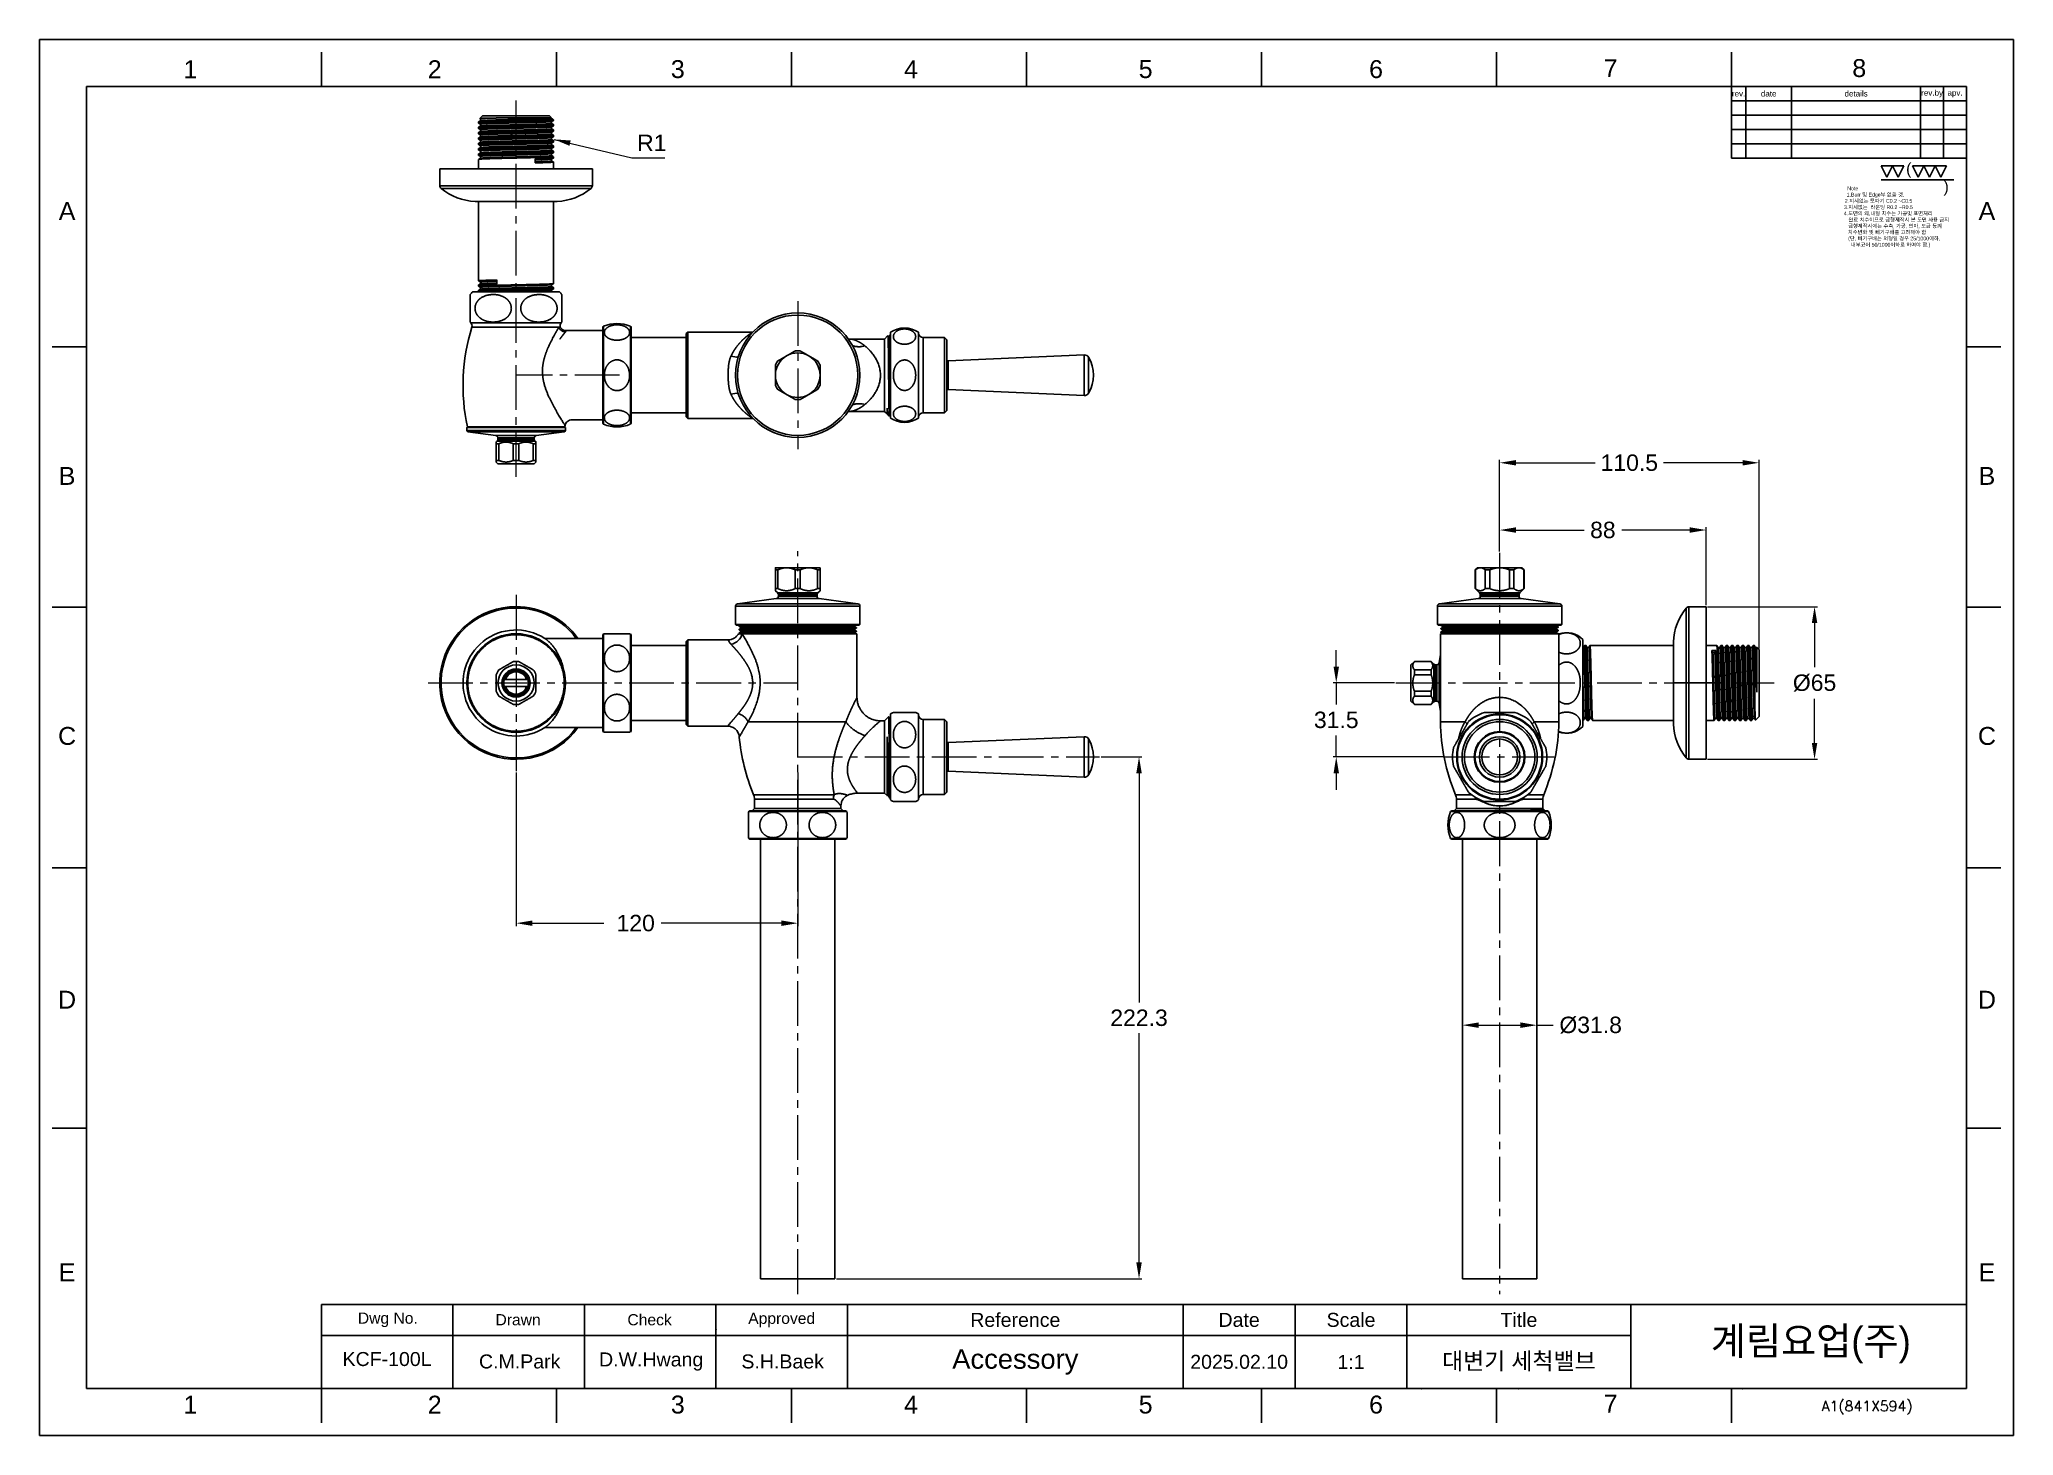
# Model space of a CAD drawing. Header units: millimetres. Extents: x 4257 to 5098, y 860 to 1455.
import ezdxf

# ---------------------------------------------------------------- set-up
doc = ezdxf.new("R2010")
doc.units = ezdxf.units.MM
doc.linetypes.add('CENTER2', pattern=[28.575, 19.05, -3.175, 3.175, -3.175])
doc.linetypes.add('CENTERX2', pattern=[101.6, 63.5, -12.7, 12.7, -12.7])
doc.layers.add('DIM', color=2, linetype='Continuous', lineweight=13)
doc.layers.add('FORM', color=7, linetype='Continuous')
doc.layers.add('TEXT', color=2, linetype='Continuous')
doc.styles.add('Arial', font='arial.ttf')
doc.styles.add('ROMANS', font='ROMANS.shx', dxfattribs={"height": 2.5})
doc.styles.get("Standard").update_dxf_attribs({"font": 'arial.ttf'})
doc.dimstyles.new('ISO-25', dxfattribs={"dimtxt": 7, "dimasz": 7, "dimexe": 1.25, "dimexo": 0.625, "dimgap": 3, "dimtad": 1, "dimtih": 1, "dimtoh": 1, "dimdec": 1, "dimlunit": 6, "dimtxsty": 'Arial', "dimcen": 0, "dimclrd": 3, "dimclre": 3, "dimclrt": 4, "dimadec": 0, "dimazin": 0, "dimtfac": 1, "dimtdec": 1, "dimtmove": 0, "dimatfit": 3, "dimfxl": 1, "dimlwd": 13, "dimlwe": 13, "dimarcsym": 0})

msp = doc.modelspace()

# ---------------------------------------------------------------- texts
at = {"layer": 'DIM', "color": 4, "insert": (4511.28, 1414.17), "char_height": 7, "attachment_point": 1, "style": 'Arial'}
msp.add_mtext_dynamic_manual_height_columns('R1', width=54.754, gutter_width=15, heights=[0], dxfattribs=at)
at = {"layer": 'FORM', "char_height": 7.63, "attachment_point": 5}
for s, width, insert in [('1', 50.0595, (4320.96, 1442.02)), ('2', 50.0595, (4425.04, 1442.02)), ('3', 50.0595, (4528.6, 1442.02)), ('4', 50.0595, (4627.95, 1442.02)), ('5', 50.0595, (4727.92, 1442.02)), ('6', 50.0595, (4826.07, 1442.02)), ('7', 50.0595, (4926.02, 1442.47)), ('8', 50.0595, (5031.93, 1442.47)), ('A', 10.0119, (4268.42, 1381.61)), ('A', 10.0119, (5086.33, 1381.61)), ('B', 10.0119, (4268.42, 1268.78)), ('B', 10.0119, (5086.33, 1268.78)), ('C', 10.0119, (4268.42, 1157.96)), ('C', 10.0119, (5086.33, 1157.96)), ('D', 10.0119, (4268.42, 1045.64)), ('D', 10.0119, (5086.33, 1045.64)), ('E', 10.0119, (4268.42, 929.53)), ('E', 10.0119, (5086.33, 929.53)), ('1', 50.0595, (4320.96, 873.13)), ('2', 50.0595, (4425.04, 873.13)), ('3', 50.0595, (4528.6, 873.13)), ('4', 50.0595, (4627.95, 873.13)), ('5', 50.0595, (4727.92, 873.13)), ('6', 50.0595, (4826.07, 873.13)), ('7', 50.0595, (4926.02, 873.58))]:
    msp.add_mtext_dynamic_manual_height_columns(s, width=width, gutter_width=12.51, heights=[0], dxfattribs=dict(at, insert=insert))
at = {"layer": 'TEXT', "style": 'ROMANS'}
msp.add_text('A1(841X594)', height=4.3802, dxfattribs=at).set_placement((5015.93, 870.34))
at = {"layer": 'TEXT'}
for s, width, gutter_width, insert, char_height, attachment_point in [('rev.', 6.1066, 15.27, (4980.54, 1431.62), 2.443, 5), ('date', 19.5411, 15.27, (4993.36, 1431.62), 2.443, 5), ('details', 54.9593, 15.27, (5030.61, 1431.62), 2.443, 5), ('rev.by', 9.7705, 15.27, (5062.98, 1431.62), 2.443, 5), ('apv.', 9.7705, 15.27, (5072.75, 1431.62), 2.443, 5), ('{\\W9.3512; }Note\\P{\\W8.9805; }1.{\\fGulim|b0|i0|c129|p50;Burr 및 Edge부 없을 것.\\P{\\W8.2709; }2.지시없는 모따기 C0.2 ~C0.5\\P{\\W7.5891; }3.지시없는  라운딩 R0.2 ~R0.5\\P{\\W7.5154; }4.도면의 외,내형 치수는 가공및 표면처리\\P{\\W4.58511; }      완료 치수이므로 금형제작시 본 도면 사용 금지\\P{\\W8.58218; }  금형제작시에는 수축, 가공, 연마, 도금 등의\\P          치수변화 및 빼기구배를 고려해야 함\\P{\\W9.65842; } (단, 빼기구배는 외형일 경우 25/1000이하,\\P            내부코어 50/1000이하로 하여야 함.)}', 56.2637, 10, (5021, 1392.07), 1.6, 1), ('Dwg No.', 56.019, 29.8, (4405.07, 909.28), 4.768, 5), ('Drawn', 56.019, 29.8, (4460.56, 909.28), 4.768, 5), ('Check', 56.019, 29.8, (4516.58, 909.28), 4.768, 5), ('Approved', 56.019, 29.8, (4572.87, 909.21), 4.768, 5), ('Reference', 143.0272, 29.8, (4672.39, 909.21), 5.959, 5), ('Date', 47.6757, 29.8, (4767.74, 909.21), 5.959, 5), ('Scale', 47.6757, 29.8, (4815.42, 909.21), 5.959, 5), ('Title', 95.3515, 29.8, (4886.93, 909.21), 5.959, 5), ('KCF-100L', 56.019, 29.8, (4404.74, 892.53), 5.959, 5), ('C.M.Park', 56.019, 29.8, (4461.24, 891.5), 5.959, 5), ('D.W.Hwang', 56.019, 29.8, (4517.26, 891.5), 5.959, 5), ('S.H.Baek', 56.019, 29.8, (4573.28, 891.5), 5.959, 5), ('Accessory', 143.0272, 29.8, (4672.39, 891.34), 8.343, 5), ('2025.02.10', 47.6757, 29.8, (4767.74, 891.34), 5.959, 5), ('1:1', 47.6757, 29.8, (4815.42, 891.34), 5.959, 5), ('{\\fGulim|b0|i0|c129|p50;대변기 세척밸브}', 95.3515, 29.8, (4886.93, 891.34), 7.1514, 5)]:
    msp.add_mtext_dynamic_manual_height_columns(s, width=width, gutter_width=gutter_width, heights=[0], dxfattribs=dict(at, insert=insert, char_height=char_height, attachment_point=attachment_point))
at = {"layer": 'TEXT', "color": 2, "char_height": 4.8, "attachment_point": 5}
for s, insert in [('(', (5053.02, 1398.95)), (')', (5068.97, 1391.34))]:
    msp.add_mtext(s, dxfattribs=dict(at, insert=insert))
at = {"layer": 'TEXT', "linetype": 'CENTERX2', "insert": (5011.31, 898.47), "char_height": 11.9189, "attachment_point": 5}
msp.add_mtext_dynamic_manual_height_columns('{\\fHYGothic-Medium|b0|i0|c129|p18;계림요업(주)}', width=143.0272, gutter_width=29.8, heights=[0], dxfattribs=at)

# ---------------------------------------------------------------- blocks, each defined once
blk = doc.blocks.new('*D20')
at = {"color": 3, "lineweight": 13, "transparency": 16777216}
for p, q in [((4862.85, 1015.73), (4862.85, 1036.04)), ((4869.85, 1034.79), (4887.6, 1034.79)), ((4894.6, 1015.73), (4894.6, 1036.04)), ((4894.6, 1034.79), (4901.6, 1034.79))]:
    blk.add_line(p, q, dxfattribs=at)
at = {"color": 3, "transparency": 16777216}
for points in [[(4869.85, 1035.96), (4869.85, 1033.62), (4862.85, 1034.79)], [(4887.6, 1035.96), (4887.6, 1033.62), (4894.6, 1034.79)]]:
    blk.add_solid(points, dxfattribs=at)
at = {"layer": 'Defpoints', "color": 0, "transparency": 16777216}
for p in [(4894.6, 1034.79), (4862.85, 1015.1), (4894.6, 1015.1)]:
    blk.add_point(p, dxfattribs=at)
at = {"color": 4, "transparency": 16777216, "insert": (4917.51, 1034.79), "char_height": 7, "attachment_point": 5, "style": 'Arial'}
blk.add_mtext('%%C31.8', dxfattribs=at)
blk = doc.blocks.new('*D21')
at = {"color": 3, "lineweight": 13, "transparency": 16777216}
for p, q in [((4809.12, 1187.56), (4809.12, 1194.56)), ((4833.89, 1180.56), (4807.87, 1180.56)), ((4809.12, 1180.56), (4809.12, 1173.56)), ((4809.12, 1173.56), (4809.12, 1171.39)), ((4809.12, 1156.06), (4809.12, 1158.23)), ((4809.12, 1149.06), (4809.12, 1156.06)), ((4854.8, 1149.06), (4807.87, 1149.06)), ((4809.12, 1142.06), (4809.12, 1135.06))]:
    blk.add_line(p, q, dxfattribs=at)
at = {"color": 3, "transparency": 16777216}
for points in [[(4807.96, 1187.56), (4810.29, 1187.56), (4809.12, 1180.56)], [(4807.96, 1142.06), (4810.29, 1142.06), (4809.12, 1149.06)]]:
    blk.add_solid(points, dxfattribs=at)
at = {"layer": 'Defpoints', "color": 0, "transparency": 16777216}
for p in [(4809.12, 1180.56), (4834.51, 1180.56), (4855.43, 1149.06)]:
    blk.add_point(p, dxfattribs=at)
at = {"color": 4, "transparency": 16777216, "insert": (4809.12, 1164.81), "char_height": 7, "attachment_point": 5, "style": 'Arial'}
blk.add_mtext('31.5', dxfattribs=at)
blk = doc.blocks.new('*D22')
at = {"color": 3, "lineweight": 13, "transparency": 16777216}
for p, q in [((4878.73, 1236.58), (4878.73, 1246.97)), ((4885.73, 1245.72), (4914.69, 1245.72)), ((4959.7, 1245.72), (4930.74, 1245.72)), ((4966.7, 1213.69), (4966.7, 1246.97))]:
    blk.add_line(p, q, dxfattribs=at)
at = {"color": 3, "transparency": 16777216}
for points in [[(4885.73, 1246.89), (4885.73, 1244.56), (4878.73, 1245.72)], [(4959.7, 1246.89), (4959.7, 1244.56), (4966.7, 1245.72)]]:
    blk.add_solid(points, dxfattribs=at)
at = {"layer": 'Defpoints', "color": 0, "transparency": 16777216}
for p in [(4966.7, 1245.72), (4878.73, 1235.95), (4966.7, 1213.06)]:
    blk.add_point(p, dxfattribs=at)
at = {"color": 4, "transparency": 16777216, "insert": (4922.71, 1245.72), "char_height": 7, "attachment_point": 5, "style": 'Arial'}
blk.add_mtext('88', dxfattribs=at)
blk = doc.blocks.new('*D23')
at = {"color": 3, "lineweight": 13, "transparency": 16777216}
for p, q in [((4967.32, 1213.06), (5014.15, 1213.06)), ((5012.9, 1206.06), (5012.9, 1187.33)), ((5012.9, 1155.06), (5012.9, 1173.79)), ((4967.32, 1148.06), (5014.15, 1148.06))]:
    blk.add_line(p, q, dxfattribs=at)
at = {"color": 3, "transparency": 16777216}
for points in [[(5011.73, 1206.06), (5014.07, 1206.06), (5012.9, 1213.06)], [(5011.73, 1155.06), (5014.07, 1155.06), (5012.9, 1148.06)]]:
    blk.add_solid(points, dxfattribs=at)
at = {"layer": 'Defpoints', "color": 0, "transparency": 16777216}
for p in [(4966.7, 1213.06), (4966.7, 1148.06), (5012.9, 1148.06)]:
    blk.add_point(p, dxfattribs=at)
at = {"color": 4, "transparency": 16777216, "insert": (5012.9, 1180.56), "char_height": 7, "attachment_point": 5, "style": 'Arial'}
blk.add_mtext('%%C65', dxfattribs=at)
blk = doc.blocks.new('*D24')
at = {"color": 3, "lineweight": 13, "transparency": 16777216}
for p, q in [((4708.91, 1149.06), (4726.35, 1149.06)), ((4725.1, 1142.06), (4725.1, 1044.49)), ((4725.1, 933.76), (4725.1, 1031.33)), ((4596.19, 926.76), (4726.35, 926.76))]:
    blk.add_line(p, q, dxfattribs=at)
at = {"color": 3, "transparency": 16777216}
for points in [[(4723.93, 1142.06), (4726.26, 1142.06), (4725.1, 1149.06)], [(4723.93, 933.76), (4726.26, 933.76), (4725.1, 926.76)]]:
    blk.add_solid(points, dxfattribs=at)
at = {"layer": 'Defpoints', "color": 0, "transparency": 16777216}
for p in [(4708.29, 1149.06), (4725.1, 1149.06), (4595.57, 926.76)]:
    blk.add_point(p, dxfattribs=at)
at = {"color": 4, "transparency": 16777216, "insert": (4725.1, 1037.91), "char_height": 7, "attachment_point": 5, "style": 'Arial'}
blk.add_mtext('222.3', dxfattribs=at)
blk = doc.blocks.new('*D25')
at = {"color": 3, "lineweight": 13, "transparency": 16777216}
for p, q in [((4459.69, 1142.44), (4459.69, 1076.99)), ((4579.69, 1142.44), (4579.69, 1076.99)), ((4466.69, 1078.24), (4497.02, 1078.24)), ((4572.69, 1078.24), (4521.58, 1078.24))]:
    blk.add_line(p, q, dxfattribs=at)
at = {"color": 3, "transparency": 16777216}
for points in [[(4466.69, 1079.4), (4466.69, 1077.07), (4459.69, 1078.24)], [(4572.69, 1079.4), (4572.69, 1077.07), (4579.69, 1078.24)]]:
    blk.add_solid(points, dxfattribs=at)
at = {"layer": 'Defpoints', "color": 0, "transparency": 16777216}
for p in [(4459.69, 1143.06), (4579.69, 1143.06), (4579.69, 1078.24)]:
    blk.add_point(p, dxfattribs=at)
at = {"color": 4, "transparency": 16777216, "insert": (4509.3, 1078.24), "char_height": 7, "attachment_point": 5, "style": 'Arial'}
blk.add_mtext(' 120 ', dxfattribs=at)
blk = doc.blocks.new('*D26')
at = {"color": 3, "lineweight": 13, "transparency": 16777216}
for p, q in [((4878.73, 1246.35), (4878.73, 1275.63)), ((4885.73, 1274.38), (4919.47, 1274.38)), ((4982.23, 1274.38), (4948.48, 1274.38)), ((4989.23, 1195.44), (4989.23, 1275.63))]:
    blk.add_line(p, q, dxfattribs=at)
at = {"color": 3, "transparency": 16777216}
for points in [[(4885.73, 1275.54), (4885.73, 1273.21), (4878.73, 1274.38)], [(4982.23, 1275.54), (4982.23, 1273.21), (4989.23, 1274.38)]]:
    blk.add_solid(points, dxfattribs=at)
at = {"layer": 'Defpoints', "color": 0, "transparency": 16777216}
for p in [(4989.23, 1274.38), (4878.73, 1245.72), (4989.23, 1194.81)]:
    blk.add_point(p, dxfattribs=at)
at = {"color": 4, "transparency": 16777216, "insert": (4933.98, 1274.38), "char_height": 7, "attachment_point": 5, "style": 'Arial'}
blk.add_mtext('110.5', dxfattribs=at)

# ---------------------------------------------------------------- dimensions: what is measured, and where the dimension line sits
for base, p1, p2, picture, middle in [((4989.23, 1274.38), (4878.73, 1245.72), (4989.23, 1194.81), '*D26', (4933.98, 1274.38)), ((4966.7, 1245.72), (4878.73, 1235.95), (4966.7, 1213.06), '*D22', (4922.71, 1245.72))]:
    dim = msp.add_linear_dim(base=base, p1=p1, p2=p2, dimstyle='ISO-25', override={"dimtad": 0})
    dim.commit()
    dim.dimension.update_dxf_attribs({"geometry": picture, "text_midpoint": middle})
dim = msp.add_linear_dim(base=(5012.9, 1148.06), p1=(4966.7, 1213.06), p2=(4966.7, 1148.06), angle=90, text='%%C<>', dimstyle='ISO-25')
dim.commit()
dim.dimension.update_dxf_attribs({"geometry": '*D23', "text_midpoint": (5012.9, 1180.56)})
dim = msp.add_linear_dim(base=(4809.12, 1180.56), p1=(4855.43, 1149.06), p2=(4834.51, 1180.56), angle=90, dimstyle='ISO-25')
dim.commit()
dim.dimension.update_dxf_attribs({"geometry": '*D21', "text_midpoint": (4809.12, 1164.81), "dimtype": 160})
dim = msp.add_linear_dim(base=(4725.1, 1149.06), p1=(4595.57, 926.76), p2=(4708.29, 1149.06), angle=90, dimstyle='ISO-25')
dim.commit()
dim.dimension.update_dxf_attribs({"geometry": '*D24', "text_midpoint": (4725.1, 1037.91)})
for base, p1, p2, text, picture, middle in [((4579.69, 1078.24), (4459.69, 1143.06), (4579.69, 1143.06), ' 120 ', '*D25', (4509.3, 1078.24)), ((4894.60068918, 1034.7883346), (4862.85068918, 1015.10422717), (4894.60068918, 1015.10422717), '%%C<>', '*D20', (4917.50723761, 1034.7883346))]:
    dim = msp.add_linear_dim(base=base, p1=p1, p2=p2, text=text, dimstyle='ISO-25', override={"dimtad": 0})
    dim.commit()
    dim.dimension.update_dxf_attribs({"geometry": picture, "text_midpoint": middle, "dimtype": 160})

# ---------------------------------------------------------------- linework, layer by layer
at = {"lineweight": 25}
for p, q in [((4445.44, 1422.18), (4444.29, 1421.03)), ((4445.44, 1422.18), (4473.94, 1422.18)), ((4474.84, 1421.28), (4473.94, 1422.18)), ((4443.69, 1419.61), (4443.69, 1419.05)), ((4443.69, 1417.33), (4443.69, 1417.32)), ((4443.69, 1417.32), (4443.69, 1416.77)), ((4443.69, 1415.04), (4443.69, 1414.49)), ((4444.28, 1421.02), (4444.29, 1421.01)), ((4444.55, 1420.89), (4444.55, 1420.06)), ((4444.55, 1418.6), (4444.55, 1417.78)), ((4444.55, 1416.33), (4444.55, 1415.49)), ((4444.55, 1414.04), (4444.55, 1413.2)), ((4474.84, 1421.28), (4452.74, 1421.28)), ((4475.69, 1420.43), (4470, 1420.43)), ((4474.84, 1418.91), (4474.84, 1419.75)), ((4474.84, 1416.63), (4474.84, 1417.46)), ((4474.84, 1414.35), (4474.84, 1415.18)), ((4474.84, 1412.06), (4474.84, 1412.89)), ((4475.69, 1420.43), (4475.02, 1421.1)), ((4475.69, 1420.19), (4475.69, 1420.43)), ((4475.69, 1417.91), (4475.69, 1418.47)), ((4475.69, 1415.63), (4475.69, 1416.18)), ((4475.69, 1413.35), (4475.69, 1413.9)), ((4443.69, 1412.76), (4443.69, 1412.2)), ((4443.69, 1410.48), (4443.69, 1409.92)), ((4443.69, 1408.2), (4443.69, 1407.64)), ((4443.69, 1405.92), (4443.69, 1405.91)), ((4443.69, 1405.91), (4443.69, 1405.36)), ((4444.55, 1411.76), (4444.55, 1410.93)), ((4444.55, 1409.48), (4444.55, 1408.65)), ((4444.55, 1407.2), (4444.55, 1406.36)), ((4444.55, 1404.91), (4444.55, 1404.08)), ((4474.84, 1409.78), (4474.84, 1410.62)), ((4474.84, 1407.5), (4474.84, 1408.33)), ((4474.84, 1405.22), (4474.84, 1406.05)), ((4475.69, 1411.06), (4475.69, 1411.62)), ((4475.69, 1408.78), (4475.69, 1409.34)), ((4475.69, 1406.5), (4475.69, 1407.05)), ((4475.69, 1404.22), (4475.69, 1404.77)), ((4427.19, 1399.65), (4427.19, 1392.36)), ((4459.69, 1399.65), (4427.19, 1399.65)), ((4443.69, 1403.63), (4443.69, 1399.65)), ((4492.19, 1399.65), (4459.69, 1399.65)), ((4467.81, 1403.84), (4467.81, 1402.11)), ((4474.84, 1402.93), (4474.84, 1403.77)), ((4475.69, 1399.65), (4475.69, 1402.49)), ((4492.19, 1392.36), (4492.19, 1399.65)), ((4459.69, 1392.36), (4427.19, 1392.36)), ((4459.69, 1391.19), (4427.75, 1391.19)), ((4492.19, 1392.36), (4459.69, 1392.36)), ((4491.63, 1391.19), (4459.69, 1391.19)), ((4459.69, 1385.68), (4442.22, 1385.68)), ((4442.29, 1385.68), (4477.09, 1385.68)), ((4443.69, 1385.68), (4443.69, 1351.87)), ((4477.17, 1385.68), (4459.69, 1385.68)), ((4475.69, 1350.73), (4475.69, 1385.68)), ((4441.19, 1347.18), (4478.19, 1347.18)), ((4443.69, 1350.14), (4443.69, 1349.59)), ((4443.69, 1347.86), (4443.69, 1347.31)), ((4444.55, 1351.43), (4444.55, 1350.59)), ((4444.55, 1349.14), (4444.55, 1348.31)), ((4451.57, 1352.25), (4451.57, 1350.52)), ((4474.84, 1349.45), (4474.84, 1350.27)), ((4474.84, 1347.18), (4474.84, 1348)), ((4475.69, 1348.45), (4475.69, 1349)), ((4475.69, 1348.44), (4475.69, 1348.45)), ((4440.48, 1333.95), (4478.9, 1333.95)), ((4440.85, 1332.09), (4477.91, 1332.09)), ((4496.69, 1330.68), (4481.08, 1330.68)), ((4496.69, 1291.26), (4496.69, 1332.1)), ((4497, 1290.8), (4497, 1332.56)), ((4508.38, 1332.56), (4508.38, 1290.8)), ((4508.69, 1332.1), (4508.69, 1291.26)), ((4532.89, 1330.08), (4532.19, 1329.38)), ((4532.19, 1329.38), (4532.19, 1311.68)), ((4532.89, 1311.68), (4532.89, 1330.08)), ((4560.51, 1330.08), (4532.89, 1330.08)), ((4619.19, 1293.38), (4619.19, 1329.98)), ((4631.19, 1293.38), (4631.19, 1329.98)), ((4532.19, 1327.68), (4508.69, 1327.68)), ((4616.69, 1327.08), (4602.07, 1327.08)), ((4618.14, 1328.53), (4616.69, 1327.08)), ((4616.69, 1296.28), (4616.69, 1327.08)), ((4618.71, 1328.16), (4618.36, 1328.16)), ((4642.19, 1327.68), (4633.19, 1327.68)), ((4633.19, 1327.68), (4633.19, 1295.68)), ((4643.19, 1326.68), (4642.19, 1327.68)), ((4642.19, 1327.68), (4642.19, 1295.68)), ((4643.19, 1326.68), (4643.19, 1296.68)), ((4701.79, 1320.31), (4643.78, 1317.77)), ((4643.78, 1311.68), (4643.78, 1317.77)), ((4701.79, 1303.05), (4701.79, 1320.31)), ((4703.59, 1319.33), (4703.59, 1304.03)), ((4532.19, 1311.68), (4532.19, 1293.98)), ((4532.89, 1293.28), (4532.89, 1311.68)), ((4643.78, 1305.59), (4643.78, 1311.68)), ((4643.78, 1305.59), (4701.79, 1303.05)), ((4508.69, 1295.68), (4532.19, 1295.68)), ((4602.08, 1296.28), (4616.69, 1296.28)), ((4616.69, 1296.28), (4617.78, 1295.2)), ((4617.78, 1295.2), (4617.78, 1297.58)), ((4617.78, 1295.2), (4617.91, 1295.2)), ((4619.15, 1295.2), (4619.19, 1295.2)), ((4633.19, 1295.68), (4642.19, 1295.68)), ((4642.19, 1295.68), (4643.19, 1296.68)), ((4438.99, 1289.68), (4438.69, 1289.38)), ((4438.69, 1289.38), (4438.69, 1288.11)), ((4480.69, 1289.38), (4438.69, 1289.38)), ((4438.69, 1288.11), (4480.69, 1288.11)), ((4438.94, 1289.68), (4480.44, 1289.68)), ((4439.12, 1287.62), (4451.08, 1285.94)), ((4468.3, 1285.94), (4480.26, 1287.62)), ((4480.69, 1289.38), (4480.39, 1289.68)), ((4480.69, 1288.11), (4480.69, 1289.38)), ((4483.5, 1292.68), (4496.69, 1292.68)), ((4532.19, 1293.98), (4532.89, 1293.28)), ((4532.89, 1293.28), (4560.46, 1293.28)), ((4618.05, 1294.92), (4618.67, 1294.3)), ((4459.69, 1285.94), (4451.08, 1285.94)), ((4451.65, 1283.64), (4451.18, 1283.17)), ((4451.19, 1275.38), (4451.19, 1282.48)), ((4451.19, 1282.48), (4452.39, 1282.48)), ((4467.73, 1283.64), (4451.65, 1283.64)), ((4451.94, 1284.95), (4451.94, 1284.34)), ((4451.94, 1284.95), (4459.69, 1284.95)), ((4459.69, 1284.34), (4451.94, 1284.34)), ((4452.39, 1282.48), (4452.39, 1275.38)), ((4458.49, 1275.38), (4458.49, 1282.48)), ((4458.49, 1282.48), (4460.89, 1282.48)), ((4468.3, 1285.94), (4459.69, 1285.94)), ((4459.69, 1284.95), (4467.44, 1284.95)), ((4467.44, 1284.34), (4459.69, 1284.34)), ((4460.89, 1282.48), (4460.89, 1275.38)), ((4466.99, 1275.38), (4466.99, 1282.48)), ((4466.99, 1282.48), (4468.19, 1282.48)), ((4467.44, 1284.34), (4467.44, 1284.95)), ((4468.2, 1283.17), (4467.73, 1283.64)), ((4468.19, 1282.48), (4468.19, 1275.38)), ((4451.19, 1275.38), (4452.39, 1275.38)), ((4451.19, 1274.68), (4451.99, 1273.88)), ((4451.99, 1273.88), (4459.69, 1273.88)), ((4458.49, 1275.38), (4460.89, 1275.38)), ((4459.69, 1273.88), (4467.39, 1273.88)), ((4466.99, 1275.38), (4468.19, 1275.38)), ((4467.39, 1273.88), (4468.19, 1274.68)), ((4570.19, 1229.66), (4574.94, 1229.66)), ((4570.19, 1220.76), (4570.19, 1228.76)), ((4571.28, 1228.76), (4570.19, 1228.76)), ((4571.28, 1228.76), (4571.28, 1220.76)), ((4574.94, 1229.66), (4584.44, 1229.66)), ((4580.78, 1228.76), (4578.61, 1228.76)), ((4578.61, 1220.76), (4578.61, 1228.76)), ((4580.78, 1228.76), (4580.78, 1220.76)), ((4584.44, 1229.66), (4589.19, 1229.66)), ((4589.19, 1228.76), (4588.11, 1228.76)), ((4588.11, 1220.76), (4588.11, 1228.76)), ((4589.19, 1228.76), (4589.19, 1220.76)), ((4869.23, 1229.66), (4868.33, 1228.76)), ((4868.33, 1228.76), (4868.33, 1220.76)), ((4868.33, 1228.76), (4868.38, 1228.76)), ((4868.38, 1228.76), (4868.38, 1220.76)), ((4870.5, 1229.66), (4869.23, 1229.66)), ((4870.5, 1229.66), (4878.73, 1229.66)), ((4872.61, 1220.76), (4872.61, 1228.76)), ((4874.49, 1228.76), (4872.61, 1228.76)), ((4874.49, 1228.76), (4874.49, 1220.76)), ((4878.73, 1229.66), (4886.95, 1229.66)), ((4884.84, 1228.76), (4882.96, 1228.76)), ((4882.96, 1220.76), (4882.96, 1228.76)), ((4884.84, 1228.76), (4884.84, 1220.76)), ((4888.23, 1229.66), (4886.95, 1229.66)), ((4889.13, 1228.76), (4888.23, 1229.66)), ((4889.13, 1228.76), (4889.07, 1228.76)), ((4889.07, 1220.76), (4889.07, 1228.76)), ((4889.13, 1220.76), (4889.13, 1228.76)), ((4570.17, 1219.88), (4571.15, 1218.9)), ((4570.19, 1220.76), (4571.28, 1220.76)), ((4578.61, 1220.76), (4580.78, 1220.76)), ((4588.11, 1220.76), (4589.19, 1220.76)), ((4588.23, 1218.9), (4589.21, 1219.88)), ((4868.33, 1220.76), (4870.18, 1218.9)), ((4868.33, 1220.76), (4868.38, 1220.76)), ((4872.61, 1220.76), (4874.49, 1220.76)), ((4882.96, 1220.76), (4884.84, 1220.76)), ((4887.27, 1218.9), (4889.13, 1220.76)), ((4889.07, 1220.76), (4889.13, 1220.76)), ((4553.19, 1213.29), (4553.19, 1205.46)), ((4606.19, 1213.29), (4553.19, 1213.29)), ((4570.57, 1216.49), (4554.06, 1214.28)), ((4579.69, 1214.28), (4554.06, 1214.28)), ((4579.69, 1218.9), (4571.15, 1218.9)), ((4571.44, 1218.2), (4571.44, 1217.49)), ((4571.44, 1218.2), (4579.69, 1218.2)), ((4579.69, 1217.49), (4571.44, 1217.49)), ((4588.23, 1218.9), (4579.69, 1218.9)), ((4579.69, 1218.2), (4587.94, 1218.2)), ((4587.94, 1217.49), (4579.69, 1217.49)), ((4605.32, 1214.28), (4579.69, 1214.28)), ((4587.94, 1217.49), (4587.94, 1218.2)), ((4605.32, 1214.28), (4588.81, 1216.49)), ((4606.19, 1205.46), (4606.19, 1213.29)), ((4852.23, 1213.29), (4852.23, 1205.46)), ((4905.23, 1213.29), (4852.23, 1213.29)), ((4869.61, 1216.49), (4853.09, 1214.28)), ((4853.09, 1214.28), (4904.36, 1214.28)), ((4870.18, 1218.9), (4887.27, 1218.9)), ((4870.48, 1218.2), (4870.48, 1217.49)), ((4870.48, 1218.2), (4886.98, 1218.2)), ((4870.48, 1217.49), (4886.98, 1217.49)), ((4886.98, 1217.49), (4886.98, 1218.2)), ((4904.36, 1214.28), (4887.84, 1216.49)), ((4905.23, 1205.46), (4905.23, 1213.29)), ((4958.24, 1212.5), (4958.24, 1148.62)), ((4966.7, 1213.06), (4959.4, 1213.06)), ((4959.4, 1213.06), (4959.4, 1148.06)), ((4966.7, 1213.06), (4966.7, 1148.06)), ((4553.19, 1205.46), (4553.49, 1205.16)), ((4579.69, 1205.46), (4553.19, 1205.46)), ((4553.49, 1205.16), (4579.69, 1205.16)), ((4554.69, 1204.9), (4554.69, 1204.7)), ((4554.69, 1203.4), (4554.69, 1203.2)), ((4555.5, 1204.23), (4555.5, 1203.87)), ((4555.5, 1202.73), (4555.5, 1202.37)), ((4606.19, 1205.46), (4579.69, 1205.46)), ((4579.69, 1205.16), (4605.89, 1205.16)), ((4603.88, 1204.61), (4603.88, 1204.98)), ((4603.88, 1203.12), (4603.88, 1203.48)), ((4604.69, 1203.95), (4604.69, 1204.16)), ((4604.69, 1202.45), (4604.69, 1202.64)), ((4605.89, 1205.16), (4606.19, 1205.46)), ((4852.23, 1205.46), (4852.53, 1205.16)), ((4852.23, 1205.46), (4905.23, 1205.46)), ((4852.53, 1205.16), (4904.93, 1205.16)), ((4853.73, 1205.16), (4853.73, 1205.08)), ((4853.73, 1203.78), (4853.73, 1203.58)), ((4854.54, 1204.61), (4854.54, 1204.25)), ((4854.54, 1203.11), (4854.54, 1202.75)), ((4902.91, 1204.99), (4902.91, 1205.16)), ((4902.91, 1203.5), (4902.91, 1203.86)), ((4903.73, 1204.33), (4903.73, 1204.53)), ((4903.73, 1202.83), (4903.73, 1203.02)), ((4904.93, 1205.16), (4905.23, 1205.46)), ((4496.69, 1199.56), (4472.55, 1199.56)), ((4496.69, 1200.98), (4496.69, 1180.56)), ((4497, 1180.56), (4497, 1201.44)), ((4508.38, 1159.68), (4508.38, 1201.44)), ((4508.69, 1200.98), (4508.69, 1160.14)), ((4532.19, 1196.56), (4508.69, 1196.56)), ((4532.89, 1198.96), (4532.19, 1198.26)), ((4532.19, 1198.26), (4532.19, 1162.86)), ((4550.06, 1198.96), (4532.89, 1198.96)), ((4532.89, 1198.96), (4532.89, 1162.16)), ((4554.69, 1201.9), (4554.69, 1201.7)), ((4604.94, 1201.56), (4555.96, 1201.56)), ((4603.88, 1201.62), (4603.88, 1201.98)), ((4604.94, 1174.46), (4604.94, 1201.56)), ((4853.48, 1201.56), (4853.48, 1164.06)), ((4903.98, 1201.56), (4853.48, 1201.56)), ((4853.73, 1202.27), (4853.73, 1202.08)), ((4854.54, 1201.61), (4854.54, 1201.56)), ((4902.91, 1201.99), (4902.91, 1202.36)), ((4903.98, 1164.06), (4903.98, 1201.56)), ((4914.23, 1162.06), (4914.23, 1199.06)), ((4914.48, 1195.71), (4914.23, 1195.71)), ((4915.48, 1196.56), (4914.92, 1196.56)), ((4916.76, 1195.71), (4915.93, 1195.71)), ((4952.73, 1196.56), (4917.2, 1196.56)), ((4952.73, 1198.03), (4952.73, 1163.09)), ((4952.73, 1197.96), (4952.73, 1163.16)), ((4971.25, 1196.56), (4966.7, 1196.56)), ((4969.6, 1193.61), (4969.16, 1194.35)), ((4970.89, 1194.35), (4969.16, 1194.35)), ((4970.89, 1194.35), (4970.44, 1193.61)), ((4972.53, 1195.71), (4971.7, 1195.71)), ((4973.53, 1196.56), (4972.98, 1196.56)), ((4974.81, 1195.71), (4973.98, 1195.71)), ((4975.81, 1196.56), (4975.26, 1196.56)), ((4977.09, 1195.71), (4976.26, 1195.71)), ((4978.09, 1196.56), (4977.54, 1196.56)), ((4979.38, 1195.71), (4978.54, 1195.71)), ((4980.38, 1196.56), (4979.82, 1196.56)), ((4981.66, 1195.71), (4980.82, 1195.71)), ((4982.66, 1196.56), (4982.1, 1196.56)), ((4983.94, 1195.71), (4983.11, 1195.71)), ((4984.94, 1196.56), (4984.38, 1196.56)), ((4986.22, 1195.71), (4985.39, 1195.71)), ((4987.22, 1196.56), (4986.67, 1196.56)), ((4988.33, 1195.71), (4987.67, 1195.71)), ((4989.23, 1194.81), (4988.33, 1195.71)), ((4988.33, 1176.7), (4988.33, 1195.71)), ((4989.23, 1171.86), (4989.23, 1194.81)), ((4842.43, 1189.76), (4840.93, 1188.26)), ((4840.93, 1188.26), (4840.93, 1172.86)), ((4849.53, 1189.76), (4842.43, 1189.76)), ((4842.43, 1189.76), (4842.43, 1189.68)), ((4849.53, 1189.68), (4842.43, 1189.68)), ((4842.43, 1186.16), (4849.53, 1186.16)), ((4842.43, 1186.16), (4842.43, 1184.08)), ((4850.68, 1188.6), (4849.53, 1189.76)), ((4849.53, 1189.76), (4849.53, 1189.68)), ((4849.53, 1186.16), (4849.53, 1184.08)), ((4850.68, 1172.52), (4850.68, 1188.6)), ((4851.99, 1188.31), (4851.39, 1188.31)), ((4851.39, 1188.31), (4851.39, 1172.81)), ((4851.99, 1188.31), (4851.99, 1172.81)), ((4853.48, 1192.67), (4852.98, 1189.17)), ((4852.98, 1189.17), (4852.98, 1171.95)), ((4969.6, 1193.61), (4970.44, 1193.61)), ((4987.48, 1170.79), (4987.48, 1192.8)), ((4455.18, 1182.06), (4464.2, 1182.06)), ((4455.18, 1179.06), (4464.2, 1179.06)), ((4496.69, 1180.56), (4496.69, 1160.14)), ((4497, 1159.68), (4497, 1180.56)), ((4849.53, 1184.08), (4842.43, 1184.08)), ((4952.9, 1180.56), (4973.2, 1180.56)), ((4840.93, 1172.86), (4842.43, 1171.36)), ((4842.43, 1177.04), (4842.43, 1174.96)), ((4842.43, 1177.04), (4849.53, 1177.04)), ((4849.53, 1174.96), (4842.43, 1174.96)), ((4842.43, 1171.44), (4849.53, 1171.44)), ((4842.43, 1171.36), (4842.43, 1171.44)), ((4842.43, 1171.36), (4849.53, 1171.36)), ((4849.53, 1177.04), (4849.53, 1174.96)), ((4849.53, 1171.36), (4850.68, 1172.52)), ((4849.53, 1171.36), (4849.53, 1171.44)), ((4851.39, 1172.81), (4851.99, 1172.81)), ((4852.98, 1171.95), (4853.48, 1168.46)), ((4989.23, 1166.31), (4989.23, 1171.86)), ((4472.58, 1161.56), (4496.69, 1161.56)), ((4508.69, 1164.56), (4532.19, 1164.56)), ((4532.19, 1162.86), (4532.89, 1162.16)), ((4532.89, 1162.16), (4549.81, 1162.16)), ((4600.18, 1164.06), (4558.58, 1164.06)), ((4616.69, 1164.46), (4614.94, 1164.46)), ((4618.42, 1166.19), (4616.69, 1164.46)), ((4616.69, 1133.93), (4616.69, 1164.46)), ((4619.11, 1165.55), (4618.76, 1165.55)), ((4619.19, 1167.36), (4619.19, 1149.06)), ((4631.19, 1167.36), (4631.19, 1149.06)), ((4642.19, 1165.06), (4633.19, 1165.06)), ((4633.19, 1165.06), (4633.19, 1133.06)), ((4643.19, 1164.06), (4642.19, 1165.06)), ((4642.19, 1133.06), (4642.19, 1165.06)), ((4643.19, 1164.06), (4643.19, 1134.06)), ((4853.48, 1164.06), (4863.97, 1164.06)), ((4903.98, 1164.06), (4893.49, 1164.06)), ((4914.23, 1164.56), (4914.34, 1164.56)), ((4914.78, 1165.42), (4915.61, 1165.42)), ((4916.06, 1164.56), (4916.61, 1164.56)), ((4917.06, 1165.42), (4917.89, 1165.42)), ((4918.34, 1164.56), (4952.73, 1164.56)), ((4966.7, 1164.56), (4970.11, 1164.56)), ((4970.55, 1165.42), (4971.39, 1165.42)), ((4971.84, 1164.56), (4972.39, 1164.56)), ((4972.83, 1165.42), (4973.67, 1165.42)), ((4974.11, 1164.56), (4974.67, 1164.56)), ((4975.12, 1165.42), (4975.95, 1165.42)), ((4976.4, 1164.56), (4976.95, 1164.56)), ((4977.4, 1165.42), (4978.23, 1165.42)), ((4978.68, 1164.56), (4979.23, 1164.56)), ((4979.68, 1165.42), (4980.51, 1165.42)), ((4980.96, 1164.56), (4981.52, 1164.56)), ((4981.96, 1165.42), (4982.79, 1165.42)), ((4983.24, 1164.56), (4983.8, 1164.56)), ((4984.24, 1165.42), (4985.07, 1165.42)), ((4985.53, 1164.56), (4986.08, 1164.56)), ((4986.53, 1165.42), (4987.35, 1165.42)), ((4987.69, 1164.78), (4987.69, 1164.78)), ((4987.7, 1164.79), (4989.23, 1166.31)), ((4617.78, 1157.6), (4617.78, 1136.82)), ((4701.79, 1157.69), (4643.78, 1155.15)), ((4643.78, 1155.15), (4643.78, 1142.97)), ((4701.79, 1140.43), (4701.79, 1157.69)), ((4703.59, 1141.41), (4703.59, 1156.71)), ((4619.19, 1149.06), (4619.19, 1130.76)), ((4631.19, 1149.06), (4631.19, 1130.76)), ((4959.4, 1148.06), (4966.7, 1148.06)), ((4618.79, 1138.2), (4618.79, 1131.87)), ((4643.78, 1142.97), (4701.79, 1140.43)), ((4561.29, 1127.06), (4560.29, 1126.06)), ((4560.91, 1132.97), (4595.23, 1132.97)), ((4561.29, 1131.05), (4561.29, 1127.06)), ((4594.92, 1131.05), (4561.29, 1131.05)), ((4598.09, 1127.06), (4561.29, 1127.06)), ((4598.09, 1127.06), (4598.09, 1128.19)), ((4598.96, 1126.2), (4598.09, 1127.06)), ((4605.22, 1133.66), (4616.69, 1133.66)), ((4616.69, 1133.66), (4616.69, 1133.93)), ((4616.69, 1133.66), (4617.88, 1132.48)), ((4617.96, 1132.58), (4618.31, 1132.58)), ((4618.84, 1131.56), (4619.02, 1131.56)), ((4633.19, 1133.06), (4642.19, 1133.06)), ((4642.19, 1133.06), (4643.19, 1134.06)), ((4860.33, 1127.06), (4859.33, 1126.06)), ((4859.94, 1132.97), (4866.71, 1132.97)), ((4860.33, 1131.05), (4860.33, 1127.06)), ((4868.39, 1131.05), (4860.33, 1131.05)), ((4895.61, 1127.06), (4860.33, 1127.06)), ((4897.13, 1131.05), (4889.06, 1131.05)), ((4890.74, 1132.97), (4897.51, 1132.97)), ((4897.13, 1127.06), (4895.61, 1127.06)), ((4897.13, 1127.06), (4897.13, 1131.05)), ((4897.73, 1126.46), (4897.13, 1127.06)), ((4600.57, 1125.75), (4558.81, 1125.75)), ((4559.27, 1126.06), (4600.11, 1126.06)), ((4899.61, 1125.75), (4857.84, 1125.75)), ((4899.14, 1126.06), (4858.31, 1126.06)), ((4897.71, 1126.09), (4897.71, 1126.44)), ((4579.69, 1114.37), (4558.81, 1114.37)), ((4559.27, 1114.06), (4579.69, 1114.06)), ((4563.82, 1114.06), (4563.82, 926.76)), ((4600.57, 1114.37), (4579.69, 1114.37)), ((4579.69, 1114.06), (4600.11, 1114.06)), ((4595.57, 926.76), (4595.57, 1114.06)), ((4857.84, 1114.37), (4899.61, 1114.37)), ((4858.31, 1114.06), (4899.14, 1114.06)), ((4862.85, 1114.06), (4862.85, 926.76)), ((4894.6, 926.76), (4894.6, 1114.06)), ((4595.57, 926.76), (4563.82, 926.76)), ((4894.6, 926.76), (4862.85, 926.76))]:
    msp.add_line(p, q, dxfattribs=at)
at = {"color": 1, "linetype": 'CENTER2', "lineweight": 18}
for p, q in [((4459.69, 1268.36), (4459.69, 1428.68)), ((4579.69, 1343.18), (4579.69, 1280.18)), ((4503.73, 1311.68), (4459.69, 1311.68)), ((4579.69, 920.26), (4579.69, 1236.78)), ((4878.73, 1235.95), (4878.73, 920.26)), ((4459.69, 1218.06), (4459.69, 1143.06)), ((4422.19, 1180.56), (4579.69, 1180.56)), ((4834.51, 1180.56), (4995.73, 1180.56)), ((4579.69, 1149.06), (4708.29, 1149.06)), ((4855.43, 1149.06), (4902.03, 1149.06))]:
    msp.add_line(p, q, dxfattribs=at)
at = {"lineweight": 25}
for centre, radius in [((4579.69, 1311.68), 26.5), ((4579.69, 1311.68), 25.63), ((4459.69, 1180.56), 21), ((4459.69, 1180.56), 7.7), ((4459.69, 1180.56), 6), ((4459.69, 1180.56), 5.5), ((4878.73, 1149.06), 18.3), ((4878.73, 1149.06), 18), ((4878.73, 1149.06), 16), ((4878.73, 1149.06), 15), ((4878.73, 1149.06), 10.8), ((4878.73, 1149.06), 10.5), ((4878.73, 1149.06), 8.63), ((4878.73, 1149.06), 7.65)]:
    msp.add_circle(centre, radius, dxfattribs=at)
for centre, radius, start, end in [((4428.69, 1392.36), 1.5, 180, 231.11944), ((4443.44, 1410.65), 25, 231.11944, 267.19278), ((4475.94, 1410.65), 25, 272.80722, 308.88056), ((4490.69, 1392.36), 1.5, 308.88056, 0), ((4442.29, 1387.18), 1.5, 267.19278, 270), ((4477.09, 1387.18), 1.5, 270, 272.80722), ((4448.02, 1340.18), 9.78, 134.2961, 143.19588), ((4471.36, 1340.18), 9.78, 36.80205, 45.7039), ((4521.6, 1307.21), 84.5, 162.87666, 191.9751), ((4448.02, 1340.18), 9.78, 216.80205, 219.53889), ((4438.94, 1332.68), 2, 342.87666, 39.53889), ((4480.45, 1332.68), 2, 140.46111, 197.12334), ((4471.36, 1340.18), 9.78, 320.46111, 323.19588), ((4497.19, 1332.1), 0.5, 112.25055, 180), ((4502.69, 1318.65), 15.02, 67.74945, 112.25055), ((4508.19, 1332.1), 0.5, 0, 67.74945), ((4625.19, 1320.76), 11, 56.94427, 123.05573), ((4633.19, 1329.68), 2, 180, 270), ((4579.69, 1311.68), 9.5, 60, 120), ((4579.69, 1311.68), 10.4, 84.01182, 95.98818), ((4579.69, 1311.68), 9.5, 120, 180), ((4579.69, 1311.68), 10.4, 144.01182, 155.98818), ((4579.69, 1311.68), 9.5, 0, 60), ((4579.69, 1311.68), 10.4, 24.01182, 35.98818), ((4643.69, 1319.77), 2, 255.52174, 272.50509), ((4701.87, 1318.31), 2, 30.66913, 92.50509), ((4690.69, 1311.68), 15, 329.33087, 30.66913), ((4579.69, 1311.68), 9.5, 180, 240), ((4579.69, 1311.68), 10.4, 204.01182, 215.98818), ((4579.69, 1311.68), 9.5, 300, 0), ((4579.69, 1311.68), 10.4, 324.01182, 335.98818), ((4643.69, 1303.59), 2, 87.49491, 104.47826), ((4701.87, 1305.05), 2, 267.49491, 329.33087), ((4579.69, 1311.68), 9.5, 240, 300), ((4579.69, 1311.68), 10.4, 264.01182, 275.98818), ((4633.19, 1293.68), 2, 90, 180), ((4439.19, 1288.11), 0.5, 180, 262), ((4480.19, 1288.11), 0.5, 278, 0), ((4397.78, 1307.21), 84.5, 348.0249, 348.44383), ((4497.19, 1291.26), 0.5, 180, 247.74945), ((4502.69, 1304.7), 15.02, 247.74945, 292.25055), ((4508.19, 1291.26), 0.5, 292.25055, 0), ((4625.19, 1302.6), 11, 236.94427, 303.05573), ((4450.94, 1284.95), 1, 0, 82), ((4450.94, 1284.34), 1, 315, 0), ((4468.44, 1284.95), 1, 98, 180), ((4468.44, 1284.34), 1, 180, 225), ((4459.69, 1180.56), 32.5, 90, 324.21938), ((4459.69, 1180.56), 31.94, 90, 323.49375), ((4459.69, 1180.56), 32.5, 35.775, 90), ((4459.69, 1180.56), 31.94, 36.50063, 90), ((4554.19, 1213.29), 1, 97.64605, 180), ((4570.44, 1217.49), 1, 277.64605, 0), ((4570.44, 1218.2), 1, 0, 45), ((4588.94, 1218.2), 1, 135, 180), ((4588.94, 1217.49), 1, 180, 262.35395), ((4605.19, 1213.29), 1, 0, 82.35395), ((4853.23, 1213.29), 1, 97.64605, 180), ((4869.48, 1217.49), 1, 277.64605, 0), ((4869.48, 1218.2), 1, 0, 45), ((4887.98, 1218.2), 1, 135, 180), ((4887.98, 1217.49), 1, 180, 262.35395), ((4904.23, 1213.29), 1, 0, 82.35395), ((4977.7, 1196.81), 25, 141.11944, 177.19278), ((4959.4, 1211.56), 1.5, 90, 141.11944), ((4459.69, 1180.56), 22.59, 57.32772, 270), ((4497.19, 1200.98), 0.5, 112.25055, 180), ((4502.69, 1187.54), 15.02, 111.02481, 112.25055), ((4502.69, 1187.54), 15.02, 67.74945, 68.98132), ((4508.19, 1200.98), 0.5, 0, 67.74945), ((4907.23, 1192.23), 9.78, 44.2961, 109.40828), ((4954.23, 1197.96), 1.5, 177.19278, 180), ((4459.69, 1180.56), 9.2, 142.49498, 157.50502), ((4459.69, 1180.56), 5.25, 16.60155, 163.39845), ((4459.69, 1180.56), 9.2, 82.49498, 97.50502), ((4459.69, 1180.56), 9.2, 22.49498, 37.50502), ((4851.39, 1189.31), 1, 225, 270), ((4851.99, 1189.31), 1, 270, 352), ((4459.69, 1180.56), 5.25, 196.60155, 343.39845), ((4459.69, 1180.56), 4.75, 18.40848, 161.59152), ((4459.69, 1180.56), 4.75, 198.40848, 341.59152), ((4459.69, 1180.56), 9.2, 202.49498, 217.50502), ((4459.69, 1180.56), 9.2, 262.49498, 277.50502), ((4459.69, 1180.56), 9.2, 322.49498, 337.50502), ((4851.39, 1171.81), 1, 90, 135), ((4851.99, 1171.81), 1, 8, 90), ((4459.69, 1180.56), 22.59, 270, 302.70226), ((4625.19, 1158.14), 11, 115.61261, 123.05573), ((4625.19, 1158.14), 11, 56.94427, 64.40011), ((4633.19, 1167.06), 2, 180, 270), ((4937.47, 1165.31), 84, 180.84999, 202.64176), ((4878.73, 1149.06), 20.08, 108.87562, 131.11778), ((4878.73, 1149.06), 20.08, 48.8817, 71.12411), ((4819.98, 1165.31), 84, 337.35824, 359.15001), ((4907.23, 1168.89), 9.78, 249.49422, 315.7039), ((4954.23, 1163.16), 1.5, 180, 182.80722), ((4977.7, 1164.31), 25, 182.80722, 218.88056), ((4497.19, 1160.14), 0.5, 180, 247.74945), ((4502.69, 1173.59), 15.02, 247.74945, 248.97551), ((4502.69, 1173.59), 15.02, 291.01902, 292.25055), ((4508.19, 1160.14), 0.5, 292.25055, 0), ((4638.43, 1165.31), 84, 185.25067, 202.64176), ((4643.69, 1157.15), 2, 255.52174, 272.50509), ((4701.87, 1155.69), 2, 30.66913, 92.50509), ((4690.69, 1149.06), 15, 329.33087, 30.66913), ((4878.73, 1149.06), 20.08, 168.87594, 191.12192), ((4878.73, 1149.06), 20.08, 348.87711, 11.12509), ((4959.4, 1149.56), 1.5, 218.88056, 270), ((4643.69, 1140.97), 2, 87.49491, 104.47826), ((4701.87, 1142.43), 2, 267.49491, 329.33087), ((4556.29, 1131.05), 5, 0, 22.64176), ((4625.19, 1139.98), 11, 236.94427, 244.40011), ((4625.19, 1139.98), 11, 295.61261, 303.05573), ((4633.19, 1131.06), 2, 90, 180), ((4855.33, 1131.05), 5, 0, 22.64176), ((4878.73, 1149.06), 20.08, 228.87739, 251.12689), ((4878.73, 1149.06), 20.08, 288.87365, 311.1224), ((4902.13, 1131.05), 5, 157.35824, 180), ((4572.72, 1120.06), 15.03, 157.74945, 158.97551), ((4559.27, 1125.56), 0.5, 90, 157.74945), ((4600.11, 1125.56), 0.5, 22.25055, 90), ((4586.67, 1120.06), 15.03, 21.02481, 22.25055), ((4871.75, 1120.06), 15.03, 157.74945, 202.25055), ((4858.31, 1125.56), 0.5, 90, 157.74945), ((4899.14, 1125.56), 0.5, 22.25055, 90), ((4885.7, 1120.06), 15.03, 337.74945, 22.25055), ((4572.72, 1120.06), 15.03, 201.01902, 202.25055), ((4559.27, 1114.56), 0.5, 202.25055, 270), ((4600.11, 1114.56), 0.5, 270, 337.74945), ((4586.67, 1120.06), 15.03, 337.74945, 338.98132), ((4858.31, 1114.56), 0.5, 202.25055, 270), ((4899.14, 1114.56), 0.5, 270, 337.74945)]:
    msp.add_arc(centre, radius, start, end, dxfattribs=at)
for centre, major_axis, ratio, start_param, end_param in [((4480.69, 1332.98), (2.46, -1.71), 0.953526, 4.080662, 5.298098), ((4551.26, 1322), (4.7, -1.71), 0.419444, 4.863504, 5.571237), ((4551.26, 1301.36), (-4.7, -1.71), 0.419444, 3.853541, 4.561274), ((4551.26, 1201.56), (-4.02, -2.97), 0.85329, 1.00847, 2.428151), ((4599.05, 1131.05), (0, -5), 0.827415, 4.317216, 4.712389), ((4865.58, 1131.05), (0, -5), 0.561591, 1.570796, 1.735818), ((4891.87, 1131.05), (0, 5), 0.561591, 1.405774, 1.570796)]:
    msp.add_ellipse(centre, major_axis=major_axis, ratio=ratio, start_param=start_param, end_param=end_param, dxfattribs=at)
for points, degree, knots in [([(4443.69, 1419.05), (4443.69, 1419.06), (4443.7, 1419.06), (4443.76, 1419.09), (4443.9, 1419.11), (4444.33, 1419.16), (4444.63, 1419.18), (4445.39, 1419.22), (4445.85, 1419.24), (4446.9, 1419.29), (4447.5, 1419.31), (4448.82, 1419.35), (4449.54, 1419.37), (4451.09, 1419.42), (4451.91, 1419.44), (4453.62, 1419.48), (4454.52, 1419.5), (4456.35, 1419.54), (4457.29, 1419.57), (4458.71, 1419.6), (4459.19, 1419.61), (4460.14, 1419.63), (4460.62, 1419.64), (4462.04, 1419.67), (4462.98, 1419.7), (4464.81, 1419.74), (4465.71, 1419.76), (4467.43, 1419.8), (4468.25, 1419.82), (4469.8, 1419.87), (4470.52, 1419.89), (4471.84, 1419.93), (4472.44, 1419.95), (4473.5, 1420), (4473.96, 1420.02), (4474.73, 1420.06), (4475.03, 1420.08), (4475.47, 1420.13), (4475.61, 1420.15), (4475.68, 1420.18), (4475.69, 1420.18), (4475.69, 1420.19)], 3, [0, 0, 0, 0, 0.016811, 0.016811, 0.073603, 0.073603, 0.130395, 0.130395, 0.187188, 0.187188, 0.24398, 0.24398, 0.300772, 0.300772, 0.357565, 0.357565, 0.414357, 0.414357, 0.471149, 0.471149, 0.499546, 0.499546, 0.527942, 0.527942, 0.584734, 0.584734, 0.641527, 0.641527, 0.698319, 0.698319, 0.755111, 0.755111, 0.811904, 0.811904, 0.868696, 0.868696, 0.925488, 0.925488, 0.982281, 0.982281, 1, 1, 1, 1]), ([(4443.69, 1416.77), (4443.69, 1416.78), (4443.71, 1416.79), (4443.84, 1416.82), (4444.01, 1416.84), (4444.52, 1416.89), (4444.85, 1416.91), (4445.68, 1416.95), (4446.17, 1416.97), (4447.28, 1417.02), (4447.91, 1417.04), (4449.28, 1417.08), (4450.02, 1417.1), (4451.61, 1417.15), (4452.44, 1417.17), (4454.19, 1417.21), (4455.1, 1417.23), (4456.95, 1417.28), (4457.89, 1417.3), (4459.8, 1417.34), (4460.75, 1417.36), (4462.64, 1417.41), (4463.57, 1417.43), (4465.39, 1417.47), (4466.27, 1417.49), (4467.96, 1417.54), (4468.76, 1417.56), (4470.26, 1417.6), (4470.96, 1417.62), (4472.23, 1417.67), (4472.81, 1417.69), (4473.81, 1417.73), (4474.23, 1417.75), (4474.93, 1417.8), (4475.2, 1417.82), (4475.57, 1417.86), (4475.67, 1417.88), (4475.69, 1417.91), (4475.69, 1417.91), (4475.69, 1417.91)], 3, [0, 0, 0, 0, 0.028857, 0.028857, 0.085662, 0.085662, 0.142468, 0.142468, 0.199273, 0.199273, 0.256078, 0.256078, 0.312883, 0.312883, 0.369689, 0.369689, 0.426494, 0.426494, 0.483299, 0.483299, 0.540105, 0.540105, 0.59691, 0.59691, 0.653715, 0.653715, 0.71052, 0.71052, 0.767326, 0.767326, 0.824131, 0.824131, 0.880936, 0.880936, 0.937741, 0.937741, 0.994547, 0.994547, 1, 1, 1, 1]), ([(4443.69, 1414.49), (4443.69, 1414.51), (4443.76, 1414.53), (4444.08, 1414.57), (4444.35, 1414.6), (4445.08, 1414.64), (4445.54, 1414.67), (4446.65, 1414.71), (4447.29, 1414.74), (4448.73, 1414.78), (4449.53, 1414.81), (4451.26, 1414.86), (4452.19, 1414.88), (4454.14, 1414.93), (4455.16, 1414.95), (4457.26, 1415), (4458.34, 1415.03), (4459.5, 1415.05), (4459.58, 1415.05), (4459.66, 1415.06), (4459.69, 1415.06), (4459.69, 1415.06), (4459.7, 1415.06), (4459.71, 1415.06), (4459.75, 1415.06), (4459.91, 1415.06), (4460.29, 1415.07), (4460.65, 1415.08), (4461.36, 1415.09), (4461.83, 1415.11), (4463.24, 1415.14), (4464.17, 1415.16), (4465.96, 1415.2), (4466.83, 1415.22), (4468.48, 1415.27), (4469.26, 1415.29), (4470.72, 1415.33), (4471.39, 1415.35), (4472.61, 1415.4), (4473.15, 1415.42), (4474.09, 1415.46), (4474.48, 1415.48), (4475.11, 1415.53), (4475.34, 1415.55), (4475.62, 1415.59), (4475.69, 1415.61), (4475.69, 1415.63)], 3, [0, 0, 0, 0, 0.051362, 0.051362, 0.111085, 0.111085, 0.170807, 0.170807, 0.23053, 0.23053, 0.290253, 0.290253, 0.349976, 0.349976, 0.409699, 0.409699, 0.469422, 0.469422, 0.473155, 0.474088, 0.474088, 0.474321, 0.474321, 0.474554, 0.475021, 0.476887, 0.484353, 0.499283, 0.499283, 0.529145, 0.529145, 0.588868, 0.588868, 0.648591, 0.648591, 0.708313, 0.708313, 0.768036, 0.768036, 0.827759, 0.827759, 0.887482, 0.887482, 0.947205, 0.947205, 1, 1, 1, 1]), ([(4443.69, 1412.2), (4443.69, 1412.22), (4443.77, 1412.24), (4444.07, 1412.29), (4444.32, 1412.31), (4444.96, 1412.35), (4445.37, 1412.37), (4446.32, 1412.42), (4446.87, 1412.44), (4448.1, 1412.48), (4448.78, 1412.5), (4450.25, 1412.55), (4451.04, 1412.57), (4452.7, 1412.61), (4453.57, 1412.63), (4455.37, 1412.68), (4456.29, 1412.7), (4457.7, 1412.73), (4458.18, 1412.74), (4458.89, 1412.76), (4459.19, 1412.76), (4459.51, 1412.77), (4459.62, 1412.77), (4459.67, 1412.77), (4459.68, 1412.78), (4459.69, 1412.78), (4459.69, 1412.78), (4459.69, 1412.78), (4459.7, 1412.78), (4459.81, 1412.78), (4459.92, 1412.78), (4460.84, 1412.8), (4461.66, 1412.82), (4463.29, 1412.86), (4464.1, 1412.88), (4465.68, 1412.92), (4466.45, 1412.93), (4467.93, 1412.97), (4468.65, 1412.99), (4470.01, 1413.03), (4470.65, 1413.05), (4471.83, 1413.09), (4472.38, 1413.11), (4473.36, 1413.15), (4473.79, 1413.17), (4474.54, 1413.21), (4474.85, 1413.23), (4475.33, 1413.27), (4475.5, 1413.29), (4475.66, 1413.32), (4475.69, 1413.33), (4475.69, 1413.35)], 3, [0, 0, 0, 0, 0.050538, 0.050538, 0.104301, 0.104301, 0.158065, 0.158065, 0.211828, 0.211828, 0.265591, 0.265591, 0.319355, 0.319355, 0.373118, 0.373118, 0.426882, 0.426882, 0.453763, 0.453763, 0.467204, 0.470565, 0.472245, 0.473085, 0.473295, 0.473295, 0.4734, 0.4734, 0.473505, 0.473925, 0.480645, 0.480645, 0.534409, 0.534409, 0.588172, 0.588172, 0.641935, 0.641935, 0.695699, 0.695699, 0.749462, 0.749462, 0.803226, 0.803226, 0.856989, 0.856989, 0.910753, 0.910753, 0.964516, 0.964516, 1, 1, 1, 1]), ([(4475.69, 1418.47), (4475.69, 1418.45), (4475.65, 1418.44), (4475.47, 1418.4), (4475.32, 1418.39), (4474.93, 1418.35), (4474.69, 1418.34), (4474.1, 1418.3), (4473.75, 1418.28), (4472.96, 1418.25), (4472.52, 1418.23), (4471.54, 1418.2), (4471, 1418.18), (4469.85, 1418.14), (4469.23, 1418.13), (4467.92, 1418.09), (4467.22, 1418.07), (4465.78, 1418.04), (4465.03, 1418.02), (4463.48, 1417.98), (4462.69, 1417.96), (4461.48, 1417.93), (4461.07, 1417.93), (4460.45, 1417.91), (4460.15, 1417.9), (4459.82, 1417.9), (4459.71, 1417.89), (4459.69, 1417.89), (4459.69, 1417.89), (4459.69, 1417.89), (4459.69, 1417.89), (4459.68, 1417.89), (4459.66, 1417.89), (4459.6, 1417.89), (4459.03, 1417.88), (4458.47, 1417.87), (4456.9, 1417.83), (4455.87, 1417.81), (4453.87, 1417.76), (4452.9, 1417.73), (4451.06, 1417.69), (4450.19, 1417.66), (4448.58, 1417.61), (4447.84, 1417.59), (4446.53, 1417.54), (4445.96, 1417.52), (4444.99, 1417.47), (4444.6, 1417.45), (4444.02, 1417.4), (4443.83, 1417.38), (4443.72, 1417.35), (4443.71, 1417.34), (4443.7, 1417.33)], 3, [0, 0, 0, 0, 0.035347, 0.035347, 0.073112, 0.073112, 0.110876, 0.110876, 0.14864, 0.14864, 0.186405, 0.186405, 0.224169, 0.224169, 0.261934, 0.261934, 0.299698, 0.299698, 0.337462, 0.337462, 0.375227, 0.375227, 0.394109, 0.394109, 0.40355, 0.40827, 0.40886, 0.40886, 0.408934, 0.408934, 0.409008, 0.409155, 0.409451, 0.410631, 0.412991, 0.450755, 0.450755, 0.526284, 0.526284, 0.601813, 0.601813, 0.677341, 0.677341, 0.75287, 0.75287, 0.828399, 0.828399, 0.903927, 0.903927, 0.979456, 0.979456, 1, 1, 1, 1]), ([(4470, 1420.43), (4469.2, 1420.41), (4468.33, 1420.38), (4466.49, 1420.33), (4465.52, 1420.31), (4463.52, 1420.26), (4462.49, 1420.24), (4460.92, 1420.2), (4460.4, 1420.19), (4459.84, 1420.18), (4459.79, 1420.18), (4459.73, 1420.18), (4459.71, 1420.18), (4459.7, 1420.18), (4459.69, 1420.18), (4459.69, 1420.18), (4459.69, 1420.18), (4459.69, 1420.18), (4459.69, 1420.18), (4459.69, 1420.18), (4459.66, 1420.18), (4459.57, 1420.17), (4459.37, 1420.17), (4459.2, 1420.16), (4458.61, 1420.15), (4458.12, 1420.14), (4457.12, 1420.12), (4456.6, 1420.11), (4455.54, 1420.08), (4455, 1420.07), (4453.9, 1420.04), (4453.34, 1420.03), (4452.22, 1420), (4451.66, 1419.99), (4450.55, 1419.96), (4450, 1419.94), (4448.93, 1419.91), (4448.41, 1419.89), (4447.42, 1419.86), (4446.95, 1419.84), (4446.08, 1419.81), (4445.68, 1419.79), (4444.97, 1419.76), (4444.66, 1419.74), (4444.16, 1419.7), (4443.97, 1419.68), (4443.78, 1419.65), (4443.73, 1419.64), (4443.71, 1419.63)], 3, [0, 0, 0, 0, 0.064284, 0.064284, 0.128568, 0.128568, 0.192852, 0.192852, 0.224994, 0.224994, 0.227002, 0.228007, 0.228509, 0.228635, 0.228666, 0.228682, 0.228682, 0.228697, 0.228697, 0.22876, 0.229011, 0.233029, 0.241065, 0.257136, 0.257136, 0.321419, 0.321419, 0.385703, 0.385703, 0.449987, 0.449987, 0.514271, 0.514271, 0.578555, 0.578555, 0.642839, 0.642839, 0.707123, 0.707123, 0.771407, 0.771407, 0.83569, 0.83569, 0.899974, 0.899974, 0.964258, 0.964258, 1, 1, 1, 1]), ([(4475.69, 1416.18), (4475.69, 1416.17), (4475.65, 1416.15), (4475.43, 1416.11), (4475.2, 1416.09), (4474.53, 1416.04), (4474.1, 1416.02), (4473.06, 1415.97), (4472.45, 1415.95), (4471.07, 1415.9), (4470.3, 1415.87), (4468.64, 1415.83), (4467.74, 1415.8), (4465.86, 1415.75), (4464.87, 1415.73), (4462.84, 1415.68), (4461.8, 1415.66), (4460.49, 1415.63), (4460.23, 1415.62), (4459.9, 1415.62), (4459.82, 1415.61), (4459.73, 1415.61), (4459.7, 1415.61), (4459.69, 1415.61), (4459.69, 1415.61), (4459.69, 1415.61), (4459.69, 1415.61), (4459.69, 1415.61), (4459.69, 1415.61), (4459.67, 1415.61), (4459.61, 1415.61), (4459.34, 1415.6), (4459.07, 1415.6), (4458.42, 1415.58), (4457.97, 1415.57), (4457.03, 1415.55), (4456.54, 1415.54), (4455.54, 1415.52), (4455.02, 1415.5), (4453.97, 1415.48), (4453.44, 1415.47), (4452.36, 1415.44), (4451.81, 1415.43), (4450.73, 1415.4), (4450.19, 1415.38), (4449.14, 1415.35), (4448.62, 1415.34), (4447.63, 1415.3), (4447.16, 1415.29), (4446.27, 1415.25), (4445.86, 1415.23), (4445.13, 1415.2), (4444.8, 1415.18), (4444.27, 1415.14), (4444.05, 1415.12), (4443.8, 1415.09), (4443.73, 1415.07), (4443.71, 1415.06)], 3, [0, 0, 0, 0, 0.031219, 0.031219, 0.080306, 0.080306, 0.129393, 0.129393, 0.17848, 0.17848, 0.227567, 0.227567, 0.276654, 0.276654, 0.325741, 0.325741, 0.374828, 0.374828, 0.3871, 0.3871, 0.390168, 0.390935, 0.391318, 0.391342, 0.391342, 0.391366, 0.391366, 0.391414, 0.39151, 0.391702, 0.393236, 0.399372, 0.423915, 0.423915, 0.473002, 0.473002, 0.522089, 0.522089, 0.571176, 0.571176, 0.620263, 0.620263, 0.66935, 0.66935, 0.718437, 0.718437, 0.767524, 0.767524, 0.816611, 0.816611, 0.865698, 0.865698, 0.914785, 0.914785, 0.963872, 0.963872, 1, 1, 1, 1]), ([(4475.69, 1413.9), (4475.69, 1413.9), (4475.69, 1413.9), (4475.68, 1413.88), (4475.62, 1413.86), (4475.39, 1413.83), (4475.23, 1413.81), (4474.78, 1413.78), (4474.51, 1413.76), (4473.86, 1413.72), (4473.48, 1413.71), (4472.62, 1413.67), (4472.14, 1413.65), (4471.08, 1413.62), (4470.5, 1413.6), (4469.27, 1413.56), (4468.61, 1413.54), (4467.21, 1413.51), (4466.48, 1413.49), (4464.96, 1413.45), (4464.17, 1413.43), (4462.55, 1413.4), (4461.72, 1413.38), (4460.67, 1413.35), (4460.35, 1413.35), (4459.98, 1413.34), (4459.8, 1413.33), (4459.72, 1413.33), (4459.69, 1413.33), (4459.69, 1413.33), (4459.68, 1413.33), (4459.68, 1413.33), (4459.66, 1413.33), (4459.39, 1413.32), (4459.12, 1413.32), (4458.33, 1413.3), (4457.81, 1413.29), (4456.25, 1413.25), (4455.23, 1413.23), (4453.25, 1413.18), (4452.3, 1413.16), (4450.5, 1413.11), (4449.66, 1413.08), (4448.11, 1413.04), (4447.4, 1413.01), (4446.16, 1412.97), (4445.63, 1412.94), (4444.74, 1412.89), (4444.39, 1412.87), (4443.9, 1412.82), (4443.75, 1412.8), (4443.71, 1412.78)], 3, [0, 0, 0, 0, 0.003072, 0.003072, 0.041475, 0.041475, 0.079877, 0.079877, 0.11828, 0.11828, 0.156682, 0.156682, 0.195084, 0.195084, 0.233487, 0.233487, 0.271889, 0.271889, 0.310292, 0.310292, 0.348694, 0.348694, 0.387097, 0.387097, 0.396697, 0.401498, 0.403898, 0.405098, 0.405098, 0.405248, 0.405248, 0.405398, 0.405698, 0.406298, 0.425499, 0.425499, 0.463902, 0.463902, 0.540707, 0.540707, 0.617512, 0.617512, 0.694316, 0.694316, 0.771121, 0.771121, 0.847926, 0.847926, 0.924731, 0.924731, 1, 1, 1, 1]), ([(4452.74, 1421.28), (4451.73, 1421.27), (4450.77, 1421.25), (4449.45, 1421.22), (4449.04, 1421.21), (4448.24, 1421.2), (4447.87, 1421.19), (4446.82, 1421.16), (4446.22, 1421.14), (4445.49, 1421.12), (4445.28, 1421.11), (4444.91, 1421.09), (4444.61, 1421.07), (4444.42, 1421.05), (4444.32, 1421.04), (4444.29, 1421.03), (4444.28, 1421.02)], 3, [0, 0, 0, 0, 0.204447, 0.204447, 0.30667, 0.30667, 0.408893, 0.408893, 0.61334, 0.61334, 0.715564, 0.715564, 0.817787, 0.92001, 0.92001, 1, 1, 1, 1]), ([(4452.74, 1421.28), (4452.44, 1421.28), (4452.1, 1421.27), (4451.37, 1421.25), (4450.97, 1421.24), (4450.14, 1421.21), (4449.7, 1421.2), (4448.81, 1421.17), (4448.36, 1421.15), (4447.48, 1421.12), (4447.04, 1421.1), (4446.23, 1421.06), (4445.86, 1421.04), (4445.39, 1421.01), (4445.24, 1421), (4444.99, 1420.98), (4444.88, 1420.97), (4444.7, 1420.94), (4444.64, 1420.93), (4444.56, 1420.91), (4444.55, 1420.9), (4444.55, 1420.89)], 3, [0, 0, 0, 0, 0.126646, 0.126646, 0.253293, 0.253293, 0.379939, 0.379939, 0.506586, 0.506586, 0.633232, 0.633232, 0.759878, 0.759878, 0.823202, 0.823202, 0.886525, 0.886525, 0.949848, 0.949848, 1, 1, 1, 1]), ([(4474.82, 1419.73), (4474.8, 1419.72), (4474.76, 1419.71), (4474.55, 1419.67), (4474.28, 1419.64), (4473.5, 1419.59), (4473, 1419.56), (4471.8, 1419.51), (4471.1, 1419.48), (4469.56, 1419.43), (4468.71, 1419.41), (4466.91, 1419.35), (4465.96, 1419.33), (4464, 1419.28), (4462.99, 1419.25), (4460.95, 1419.2), (4459.93, 1419.18), (4457.91, 1419.13), (4456.92, 1419.11), (4454.99, 1419.06), (4454.06, 1419.04), (4452.3, 1418.99), (4451.47, 1418.97), (4449.93, 1418.92), (4449.23, 1418.9), (4447.95, 1418.85), (4447.38, 1418.83), (4446.4, 1418.79), (4445.98, 1418.76), (4445.31, 1418.72), (4445.05, 1418.7), (4444.69, 1418.66), (4444.58, 1418.64), (4444.55, 1418.61), (4444.55, 1418.61), (4444.55, 1418.6)], 3, [0, 0, 0, 0, 0.025148, 0.025148, 0.089299, 0.089299, 0.153451, 0.153451, 0.217603, 0.217603, 0.281755, 0.281755, 0.345907, 0.345907, 0.410059, 0.410059, 0.474211, 0.474211, 0.538363, 0.538363, 0.602515, 0.602515, 0.666667, 0.666667, 0.730819, 0.730819, 0.79497, 0.79497, 0.859122, 0.859122, 0.923274, 0.923274, 0.987426, 0.987426, 1, 1, 1, 1]), ([(4444.55, 1417.78), (4444.58, 1417.8), (4444.66, 1417.82), (4444.98, 1417.86), (4445.26, 1417.88), (4446.04, 1417.93), (4446.53, 1417.96), (4447.44, 1418), (4447.77, 1418.01), (4448.49, 1418.04), (4448.87, 1418.05), (4449.7, 1418.08), (4450.13, 1418.09), (4451.06, 1418.12), (4451.55, 1418.13), (4452.58, 1418.16), (4453.11, 1418.18), (4454.22, 1418.21), (4454.8, 1418.22), (4455.99, 1418.25), (4456.6, 1418.26), (4457.84, 1418.29), (4458.48, 1418.31), (4459.77, 1418.34), (4460.42, 1418.36), (4461.73, 1418.39), (4462.39, 1418.4), (4463.69, 1418.44), (4464.34, 1418.45), (4465.63, 1418.49), (4466.26, 1418.5), (4467.48, 1418.54), (4468.08, 1418.55), (4469.22, 1418.59), (4469.77, 1418.6), (4470.8, 1418.64), (4471.29, 1418.66), (4472.18, 1418.69), (4472.58, 1418.71), (4473.31, 1418.74), (4473.62, 1418.76), (4474.15, 1418.8), (4474.37, 1418.82), (4474.68, 1418.85), (4474.78, 1418.87), (4474.83, 1418.9), (4474.84, 1418.9), (4474.84, 1418.91)], 3, [0, 0, 0, 0, 0.064827, 0.064827, 0.145058, 0.145058, 0.225289, 0.225289, 0.265404, 0.265404, 0.30552, 0.30552, 0.345635, 0.345635, 0.385751, 0.385751, 0.425866, 0.425866, 0.465982, 0.465982, 0.506098, 0.506098, 0.546213, 0.546213, 0.586329, 0.586329, 0.626444, 0.626444, 0.66656, 0.66656, 0.706675, 0.706675, 0.746791, 0.746791, 0.786906, 0.786906, 0.827022, 0.827022, 0.867137, 0.867137, 0.907253, 0.907253, 0.947368, 0.947368, 0.987484, 0.987484, 1, 1, 1, 1]), ([(4474.82, 1417.45), (4474.82, 1417.45), (4474.81, 1417.45), (4474.75, 1417.42), (4474.59, 1417.4), (4474.1, 1417.35), (4473.77, 1417.33), (4472.93, 1417.28), (4472.42, 1417.26), (4471.26, 1417.21), (4470.61, 1417.19), (4469.17, 1417.14), (4468.39, 1417.12), (4466.73, 1417.07), (4465.85, 1417.05), (4464.03, 1417), (4463.08, 1416.98), (4461.16, 1416.93), (4460.19, 1416.91), (4458.25, 1416.86), (4457.28, 1416.84), (4455.39, 1416.79), (4454.46, 1416.77), (4452.68, 1416.72), (4451.83, 1416.7), (4450.24, 1416.65), (4449.49, 1416.63), (4448.14, 1416.58), (4447.53, 1416.56), (4446.47, 1416.51), (4446.02, 1416.49), (4445.29, 1416.44), (4445.01, 1416.42), (4444.64, 1416.37), (4444.55, 1416.35), (4444.55, 1416.33), (4444.55, 1416.33), (4444.55, 1416.33)], 3, [0, 0, 0, 0, 0.004974, 0.004974, 0.067147, 0.067147, 0.129321, 0.129321, 0.191495, 0.191495, 0.253668, 0.253668, 0.315842, 0.315842, 0.378015, 0.378015, 0.440189, 0.440189, 0.502363, 0.502363, 0.564536, 0.564536, 0.62671, 0.62671, 0.688883, 0.688883, 0.751057, 0.751057, 0.813231, 0.813231, 0.875404, 0.875404, 0.937578, 0.937578, 0.999751, 0.999751, 1, 1, 1, 1]), ([(4474.82, 1415.16), (4474.79, 1415.15), (4474.72, 1415.13), (4474.45, 1415.09), (4474.18, 1415.07), (4473.48, 1415.02), (4473.04, 1415), (4471.99, 1414.95), (4471.39, 1414.93), (4470.04, 1414.88), (4469.3, 1414.86), (4467.71, 1414.81), (4466.86, 1414.79), (4465.08, 1414.74), (4464.16, 1414.72), (4462.26, 1414.67), (4461.29, 1414.65), (4459.35, 1414.6), (4458.38, 1414.58), (4456.46, 1414.53), (4455.51, 1414.51), (4453.69, 1414.46), (4452.81, 1414.44), (4451.15, 1414.39), (4450.36, 1414.37), (4448.92, 1414.32), (4448.26, 1414.3), (4447.09, 1414.25), (4446.58, 1414.23), (4445.72, 1414.18), (4445.37, 1414.16), (4444.85, 1414.12), (4444.68, 1414.09), (4444.56, 1414.06), (4444.55, 1414.05), (4444.55, 1414.04)], 3, [0, 0, 0, 0, 0.038825, 0.038825, 0.101045, 0.101045, 0.163265, 0.163265, 0.225485, 0.225485, 0.287705, 0.287705, 0.349925, 0.349925, 0.412145, 0.412145, 0.474365, 0.474365, 0.536585, 0.536585, 0.598805, 0.598805, 0.661025, 0.661025, 0.723245, 0.723245, 0.785465, 0.785465, 0.847685, 0.847685, 0.909905, 0.909905, 0.972125, 0.972125, 1, 1, 1, 1]), ([(4474.82, 1412.89), (4474.81, 1412.88), (4474.78, 1412.87), (4474.64, 1412.84), (4474.45, 1412.82), (4473.89, 1412.77), (4473.53, 1412.75), (4472.64, 1412.7), (4472.12, 1412.68), (4470.92, 1412.64), (4470.25, 1412.61), (4468.8, 1412.57), (4468.01, 1412.54), (4466.33, 1412.5), (4465.45, 1412.47), (4463.62, 1412.43), (4462.67, 1412.4), (4460.74, 1412.36), (4459.77, 1412.33), (4457.82, 1412.29), (4456.85, 1412.26), (4454.96, 1412.22), (4454.03, 1412.19), (4452.26, 1412.15), (4451.41, 1412.12), (4449.83, 1412.08), (4449.1, 1412.05), (4447.77, 1412), (4447.18, 1411.98), (4446.17, 1411.93), (4445.74, 1411.91), (4445.08, 1411.86), (4444.84, 1411.84), (4444.6, 1411.8), (4444.55, 1411.78), (4444.55, 1411.76)], 3, [0, 0, 0, 0, 0.02143, 0.02143, 0.083728, 0.083728, 0.146025, 0.146025, 0.208323, 0.208323, 0.27062, 0.27062, 0.332918, 0.332918, 0.395216, 0.395216, 0.457513, 0.457513, 0.519811, 0.519811, 0.582108, 0.582108, 0.644406, 0.644406, 0.706703, 0.706703, 0.769001, 0.769001, 0.831298, 0.831298, 0.893596, 0.893596, 0.955893, 0.955893, 1, 1, 1, 1]), ([(4444.56, 1420.07), (4444.59, 1420.08), (4444.66, 1420.1), (4444.89, 1420.13), (4445.07, 1420.15), (4445.53, 1420.18), (4445.81, 1420.2), (4446.46, 1420.23), (4446.82, 1420.25), (4447.62, 1420.29), (4448.06, 1420.3), (4448.99, 1420.34), (4449.48, 1420.35), (4450.51, 1420.38), (4451.05, 1420.4), (4452.15, 1420.43), (4452.72, 1420.45), (4453.87, 1420.48), (4454.46, 1420.49), (4455.63, 1420.52), (4456.23, 1420.54), (4457.41, 1420.56), (4457.99, 1420.58), (4459.16, 1420.61), (4459.73, 1420.62), (4460.86, 1420.65), (4461.42, 1420.66), (4462.51, 1420.69), (4463.03, 1420.7), (4464.06, 1420.73), (4464.56, 1420.74), (4465.52, 1420.76), (4465.98, 1420.78), (4467.32, 1420.81), (4468.13, 1420.83), (4469.6, 1420.88), (4470.26, 1420.9), (4471.41, 1420.94), (4471.91, 1420.96), (4472.78, 1421), (4473.14, 1421.02), (4473.74, 1421.05), (4473.98, 1421.07), (4474.36, 1421.1), (4474.5, 1421.11), (4474.7, 1421.14), (4474.76, 1421.15), (4474.83, 1421.17), (4474.84, 1421.18), (4474.84, 1421.19)], 3, [0, 0, 0, 0, 0.025825, 0.025825, 0.057786, 0.057786, 0.089747, 0.089747, 0.121708, 0.121708, 0.153669, 0.153669, 0.18563, 0.18563, 0.217591, 0.217591, 0.249553, 0.249553, 0.281514, 0.281514, 0.313475, 0.313475, 0.345436, 0.345436, 0.377397, 0.377397, 0.409358, 0.409358, 0.441319, 0.441319, 0.47328, 0.47328, 0.505242, 0.505242, 0.569164, 0.569164, 0.633086, 0.633086, 0.697008, 0.697008, 0.760931, 0.760931, 0.824853, 0.824853, 0.888775, 0.888775, 0.952698, 0.952698, 1, 1, 1, 1]), ([(4444.56, 1415.5), (4444.58, 1415.51), (4444.62, 1415.52), (4444.78, 1415.55), (4444.94, 1415.57), (4445.37, 1415.61), (4445.64, 1415.63), (4446.28, 1415.66), (4446.65, 1415.68), (4447.47, 1415.72), (4447.92, 1415.73), (4448.9, 1415.77), (4449.42, 1415.79), (4450.52, 1415.82), (4451.1, 1415.84), (4452.29, 1415.87), (4452.91, 1415.89), (4454.17, 1415.92), (4454.82, 1415.94), (4456.12, 1415.97), (4456.78, 1415.99), (4458.09, 1416.02), (4458.75, 1416.03), (4460.05, 1416.06), (4460.7, 1416.08), (4461.97, 1416.11), (4462.59, 1416.13), (4463.81, 1416.16), (4464.4, 1416.17), (4465.55, 1416.2), (4466.11, 1416.22), (4467.17, 1416.24), (4467.69, 1416.26), (4468.66, 1416.29), (4469.12, 1416.3), (4469.99, 1416.33), (4470.4, 1416.34), (4471.17, 1416.37), (4471.52, 1416.38), (4472.17, 1416.41), (4472.47, 1416.42), (4473.02, 1416.45), (4473.26, 1416.46), (4473.91, 1416.5), (4474.23, 1416.52), (4474.68, 1416.57), (4474.8, 1416.59), (4474.83, 1416.62), (4474.84, 1416.62), (4474.84, 1416.63)], 3, [0, 0, 0, 0, 0.022472, 0.022472, 0.0626, 0.0626, 0.102729, 0.102729, 0.142857, 0.142857, 0.182986, 0.182986, 0.223114, 0.223114, 0.263242, 0.263242, 0.303371, 0.303371, 0.343499, 0.343499, 0.383628, 0.383628, 0.423756, 0.423756, 0.463884, 0.463884, 0.504013, 0.504013, 0.544141, 0.544141, 0.58427, 0.58427, 0.624398, 0.624398, 0.664526, 0.664526, 0.704655, 0.704655, 0.744783, 0.744783, 0.784912, 0.784912, 0.82504, 0.82504, 0.905297, 0.905297, 0.985554, 0.985554, 1, 1, 1, 1]), ([(4444.56, 1413.22), (4444.58, 1413.23), (4444.62, 1413.24), (4444.82, 1413.28), (4445.06, 1413.3), (4445.58, 1413.34), (4445.79, 1413.35), (4446.25, 1413.38), (4446.51, 1413.39), (4447.1, 1413.42), (4447.42, 1413.43), (4448.12, 1413.46), (4448.5, 1413.47), (4449.32, 1413.5), (4449.76, 1413.52), (4450.7, 1413.54), (4451.19, 1413.56), (4452.24, 1413.59), (4452.78, 1413.6), (4453.92, 1413.63), (4454.51, 1413.65), (4455.73, 1413.68), (4456.36, 1413.69), (4457.65, 1413.73), (4458.31, 1413.74), (4459.65, 1413.77), (4460.33, 1413.79), (4461.69, 1413.82), (4462.38, 1413.84), (4463.74, 1413.87), (4464.41, 1413.89), (4465.74, 1413.92), (4466.4, 1413.94), (4467.67, 1413.98), (4468.28, 1413.99), (4469.46, 1414.03), (4470.02, 1414.05), (4471.08, 1414.08), (4471.57, 1414.1), (4472.46, 1414.14), (4472.86, 1414.16), (4473.57, 1414.19), (4473.87, 1414.21), (4474.36, 1414.25), (4474.54, 1414.27), (4474.78, 1414.31), (4474.84, 1414.33), (4474.84, 1414.35)], 3, [0, 0, 0, 0, 0.037932, 0.037932, 0.121853, 0.121853, 0.163813, 0.163813, 0.205774, 0.205774, 0.247734, 0.247734, 0.289695, 0.289695, 0.331655, 0.331655, 0.373615, 0.373615, 0.415576, 0.415576, 0.457536, 0.457536, 0.499496, 0.499496, 0.541457, 0.541457, 0.583417, 0.583417, 0.625378, 0.625378, 0.667338, 0.667338, 0.709298, 0.709298, 0.751259, 0.751259, 0.793219, 0.793219, 0.83518, 0.83518, 0.87714, 0.87714, 0.9191, 0.9191, 0.961061, 0.961061, 1, 1, 1, 1]), ([(4470, 1420.43), (4470.28, 1420.45), (4470.55, 1420.47), (4471.06, 1420.5), (4471.31, 1420.52), (4472.01, 1420.57), (4472.87, 1420.64), (4473.54, 1420.71), (4473.97, 1420.77), (4474.1, 1420.79), (4474.34, 1420.82), (4474.45, 1420.84), (4474.73, 1420.89), (4475, 1420.96), (4475.06, 1421.04), (4475.04, 1421.08), (4475.04, 1421.08), (4475.03, 1421.09)], 3, [0, 0, 0, 0, 0.081026, 0.081026, 0.162052, 0.162052, 0.324103, 0.486155, 0.486155, 0.567181, 0.567181, 0.648206, 0.648206, 0.810258, 0.972309, 0.972309, 1, 1, 1, 1]), ([(4443.69, 1409.93), (4443.69, 1409.93), (4443.69, 1409.93), (4443.72, 1409.96), (4443.84, 1409.98), (4444.23, 1410.02), (4444.5, 1410.04), (4445.22, 1410.09), (4445.65, 1410.11), (4446.67, 1410.15), (4447.25, 1410.17), (4448.53, 1410.22), (4449.24, 1410.24), (4450.75, 1410.28), (4451.56, 1410.3), (4453.26, 1410.34), (4454.14, 1410.37), (4455.96, 1410.41), (4456.9, 1410.43), (4458.79, 1410.47), (4459.75, 1410.49), (4461.64, 1410.54), (4462.59, 1410.56), (4464.44, 1410.6), (4465.34, 1410.62), (4467.08, 1410.67), (4467.91, 1410.69), (4469.49, 1410.73), (4470.22, 1410.75), (4471.58, 1410.8), (4472.2, 1410.82), (4473.3, 1410.86), (4473.78, 1410.88), (4474.59, 1410.93), (4474.91, 1410.95), (4475.4, 1410.99), (4475.56, 1411.01), (4475.67, 1411.04), (4475.69, 1411.05), (4475.69, 1411.06)], 3, [0, 0, 0, 0, 0.008632, 0.008632, 0.065425, 0.065425, 0.122217, 0.122217, 0.17901, 0.17901, 0.235802, 0.235802, 0.292594, 0.292594, 0.349387, 0.349387, 0.406179, 0.406179, 0.462971, 0.462971, 0.519764, 0.519764, 0.576556, 0.576556, 0.633348, 0.633348, 0.690141, 0.690141, 0.746933, 0.746933, 0.803726, 0.803726, 0.860518, 0.860518, 0.91731, 0.91731, 0.974103, 0.974103, 1, 1, 1, 1]), ([(4443.69, 1407.64), (4443.69, 1407.64), (4443.69, 1407.64), (4443.71, 1407.67), (4443.82, 1407.69), (4444.2, 1407.73), (4444.48, 1407.76), (4445.21, 1407.8), (4445.66, 1407.82), (4446.71, 1407.87), (4447.32, 1407.89), (4448.65, 1407.93), (4449.39, 1407.96), (4450.98, 1408), (4451.82, 1408.02), (4453.6, 1408.07), (4454.53, 1408.09), (4456.44, 1408.14), (4457.42, 1408.16), (4458.65, 1408.19), (4459.02, 1408.2), (4459.43, 1408.21), (4459.6, 1408.21), (4459.65, 1408.21), (4459.67, 1408.21), (4459.69, 1408.21), (4459.7, 1408.21), (4459.76, 1408.21), (4460.3, 1408.23), (4460.83, 1408.24), (4462.25, 1408.27), (4463.19, 1408.29), (4465.02, 1408.34), (4465.91, 1408.36), (4467.62, 1408.4), (4468.44, 1408.42), (4469.97, 1408.47), (4470.68, 1408.49), (4471.99, 1408.53), (4472.58, 1408.55), (4473.62, 1408.6), (4474.06, 1408.62), (4474.8, 1408.66), (4475.1, 1408.68), (4475.51, 1408.73), (4475.64, 1408.75), (4475.69, 1408.77), (4475.69, 1408.78), (4475.69, 1408.78)], 3, [0, 0, 0, 0, 0.00508, 0.00508, 0.062803, 0.062803, 0.120526, 0.120526, 0.17825, 0.17825, 0.235973, 0.235973, 0.293697, 0.293697, 0.35142, 0.35142, 0.409143, 0.409143, 0.466867, 0.466867, 0.481298, 0.488513, 0.490317, 0.491219, 0.49167, 0.49167, 0.492121, 0.492121, 0.495728, 0.52459, 0.52459, 0.582314, 0.582314, 0.640037, 0.640037, 0.69776, 0.69776, 0.755484, 0.755484, 0.813207, 0.813207, 0.870931, 0.870931, 0.928654, 0.928654, 0.986377, 0.986377, 1, 1, 1, 1]), ([(4443.69, 1405.36), (4443.69, 1405.37), (4443.69, 1405.37), (4443.73, 1405.4), (4443.88, 1405.42), (4444.39, 1405.47), (4444.76, 1405.5), (4445.72, 1405.55), (4446.3, 1405.57), (4447.68, 1405.62), (4448.46, 1405.65), (4450.2, 1405.7), (4451.16, 1405.73), (4453.2, 1405.78), (4454.28, 1405.81), (4456.54, 1405.86), (4457.71, 1405.88), (4459.04, 1405.91), (4459.27, 1405.92), (4459.53, 1405.93), (4459.64, 1405.93), (4459.68, 1405.93), (4459.69, 1405.93), (4459.7, 1405.93), (4459.71, 1405.93), (4459.73, 1405.93), (4459.98, 1405.94), (4460.22, 1405.94), (4460.9, 1405.96), (4461.36, 1405.97), (4462.71, 1406), (4463.61, 1406.02), (4465.35, 1406.06), (4466.21, 1406.08), (4467.84, 1406.12), (4468.62, 1406.14), (4470.08, 1406.18), (4470.77, 1406.21), (4472.03, 1406.25), (4472.6, 1406.27), (4473.61, 1406.31), (4474.04, 1406.33), (4474.77, 1406.37), (4475.06, 1406.39), (4475.48, 1406.44), (4475.62, 1406.46), (4475.68, 1406.48), (4475.69, 1406.49), (4475.69, 1406.5)], 3, [0, 0, 0, 0, 0.009471, 0.009471, 0.07018, 0.07018, 0.130889, 0.130889, 0.191598, 0.191598, 0.252307, 0.252307, 0.313016, 0.313016, 0.373725, 0.373725, 0.434434, 0.434434, 0.442023, 0.445817, 0.447714, 0.447951, 0.447951, 0.448189, 0.448189, 0.448663, 0.449611, 0.464789, 0.464789, 0.495143, 0.495143, 0.555852, 0.555852, 0.616561, 0.616561, 0.677271, 0.677271, 0.73798, 0.73798, 0.798689, 0.798689, 0.859398, 0.859398, 0.920107, 0.920107, 0.980816, 0.980816, 1, 1, 1, 1]), ([(4475.69, 1409.34), (4475.69, 1409.31), (4475.6, 1409.29), (4475.21, 1409.25), (4474.92, 1409.22), (4474.13, 1409.17), (4473.64, 1409.15), (4472.48, 1409.1), (4471.82, 1409.08), (4470.34, 1409.03), (4469.53, 1409.01), (4467.79, 1408.96), (4466.86, 1408.93), (4464.92, 1408.89), (4463.91, 1408.86), (4461.85, 1408.82), (4460.8, 1408.79), (4458.7, 1408.74), (4457.65, 1408.72), (4455.59, 1408.67), (4454.58, 1408.65), (4452.64, 1408.6), (4451.7, 1408.58), (4449.95, 1408.53), (4449.14, 1408.51), (4447.65, 1408.46), (4446.98, 1408.43), (4445.81, 1408.39), (4445.31, 1408.36), (4444.51, 1408.31), (4444.2, 1408.29), (4443.83, 1408.25), (4443.73, 1408.23), (4443.7, 1408.21)], 3, [0, 0, 0, 0, 0.060522, 0.060522, 0.123829, 0.123829, 0.187136, 0.187136, 0.250443, 0.250443, 0.31375, 0.31375, 0.377057, 0.377057, 0.440365, 0.440365, 0.503672, 0.503672, 0.566979, 0.566979, 0.630286, 0.630286, 0.693593, 0.693593, 0.7569, 0.7569, 0.820208, 0.820208, 0.883515, 0.883515, 0.946822, 0.946822, 1, 1, 1, 1]), ([(4475.69, 1411.62), (4475.69, 1411.6), (4475.62, 1411.58), (4475.3, 1411.53), (4475.02, 1411.51), (4474.27, 1411.46), (4473.8, 1411.44), (4472.69, 1411.39), (4472.04, 1411.37), (4470.6, 1411.32), (4469.8, 1411.3), (4468.09, 1411.25), (4467.17, 1411.22), (4465.25, 1411.18), (4464.25, 1411.15), (4462.2, 1411.11), (4461.15, 1411.08), (4459.05, 1411.03), (4458, 1411.01), (4455.93, 1410.96), (4454.91, 1410.94), (4452.95, 1410.89), (4452.01, 1410.87), (4450.23, 1410.82), (4449.4, 1410.8), (4447.88, 1410.75), (4447.19, 1410.72), (4445.99, 1410.68), (4445.47, 1410.65), (4444.62, 1410.6), (4444.29, 1410.58), (4443.87, 1410.54), (4443.75, 1410.52), (4443.71, 1410.5)], 3, [0, 0, 0, 0, 0.053503, 0.053503, 0.117197, 0.117197, 0.180892, 0.180892, 0.244586, 0.244586, 0.30828, 0.30828, 0.371975, 0.371975, 0.435669, 0.435669, 0.499363, 0.499363, 0.563057, 0.563057, 0.626752, 0.626752, 0.690446, 0.690446, 0.75414, 0.75414, 0.817834, 0.817834, 0.881529, 0.881529, 0.945223, 0.945223, 1, 1, 1, 1]), ([(4475.69, 1407.05), (4475.69, 1407.05), (4475.69, 1407.05), (4475.68, 1407.03), (4475.56, 1407), (4475.13, 1406.96), (4474.81, 1406.93), (4473.98, 1406.88), (4473.47, 1406.86), (4472.28, 1406.81), (4471.6, 1406.79), (4470.1, 1406.74), (4469.27, 1406.72), (4467.51, 1406.67), (4466.57, 1406.65), (4464.62, 1406.6), (4463.6, 1406.57), (4462.05, 1406.54), (4461.53, 1406.53), (4460.74, 1406.51), (4460.48, 1406.5), (4460.09, 1406.49), (4459.92, 1406.49), (4459.75, 1406.49), (4459.71, 1406.48), (4459.7, 1406.48), (4459.69, 1406.48), (4459.69, 1406.48), (4459.69, 1406.48), (4459.66, 1406.48), (4459.56, 1406.48), (4459.47, 1406.48), (4458.19, 1406.45), (4456.99, 1406.42), (4454.66, 1406.37), (4453.54, 1406.34), (4451.42, 1406.29), (4450.42, 1406.26), (4448.6, 1406.21), (4447.78, 1406.18), (4446.35, 1406.13), (4445.73, 1406.1), (4444.74, 1406.05), (4444.36, 1406.02), (4443.88, 1405.97), (4443.75, 1405.95), (4443.71, 1405.93)], 3, [0, 0, 0, 0, 0.004021, 0.004021, 0.071046, 0.071046, 0.13807, 0.13807, 0.205094, 0.205094, 0.272118, 0.272118, 0.339142, 0.339142, 0.406166, 0.406166, 0.47319, 0.47319, 0.506702, 0.506702, 0.523458, 0.523458, 0.531836, 0.533931, 0.534455, 0.534585, 0.534585, 0.534716, 0.534716, 0.534978, 0.536025, 0.540214, 0.540214, 0.607239, 0.607239, 0.674263, 0.674263, 0.741287, 0.741287, 0.808311, 0.808311, 0.875335, 0.875335, 0.942359, 0.942359, 1, 1, 1, 1]), ([(4475.69, 1404.77), (4475.69, 1404.77), (4475.69, 1404.77), (4475.66, 1404.74), (4475.55, 1404.72), (4475.15, 1404.68), (4474.87, 1404.65), (4474.14, 1404.61), (4473.7, 1404.59), (4472.68, 1404.55), (4472.1, 1404.52), (4470.83, 1404.48), (4470.14, 1404.46), (4468.66, 1404.42), (4467.87, 1404.4), (4466.24, 1404.36), (4465.39, 1404.33), (4463.65, 1404.29), (4462.77, 1404.27), (4461.43, 1404.24), (4460.98, 1404.23), (4460.31, 1404.22), (4460.03, 1404.21), (4459.75, 1404.2), (4459.69, 1404.2), (4459.69, 1404.2), (4459.69, 1404.2), (4459.68, 1404.2), (4459.65, 1404.2), (4459.6, 1404.2), (4459.5, 1404.2), (4459.2, 1404.19), (4458.92, 1404.19), (4457.8, 1404.16), (4456.93, 1404.14), (4455.21, 1404.1), (4454.38, 1404.08), (4452.78, 1404.04), (4452.01, 1404.02), (4450.56, 1403.98), (4449.88, 1403.96), (4448.6, 1403.92), (4448.01, 1403.91), (4446.94, 1403.87), (4446.46, 1403.85), (4445.61, 1403.81), (4445.24, 1403.79), (4444.62, 1403.76), (4444.37, 1403.74), (4443.99, 1403.7), (4443.85, 1403.69), (4443.74, 1403.66), (4443.72, 1403.65), (4443.71, 1403.65)], 3, [0, 0, 0, 0, 0.009265, 0.009265, 0.081644, 0.081644, 0.154024, 0.154024, 0.226404, 0.226404, 0.298784, 0.298784, 0.371164, 0.371164, 0.443544, 0.443544, 0.515924, 0.515924, 0.588303, 0.588303, 0.624493, 0.624493, 0.642588, 0.647112, 0.647112, 0.647253, 0.647253, 0.647395, 0.647678, 0.648243, 0.649374, 0.651636, 0.660683, 0.660683, 0.696873, 0.696873, 0.733063, 0.733063, 0.769253, 0.769253, 0.805443, 0.805443, 0.841633, 0.841633, 0.877823, 0.877823, 0.914013, 0.914013, 0.950203, 0.950203, 0.986393, 0.986393, 1, 1, 1, 1]), ([(4474.81, 1410.6), (4474.81, 1410.6), (4474.81, 1410.59), (4474.74, 1410.57), (4474.58, 1410.55), (4474.08, 1410.5), (4473.73, 1410.48), (4472.88, 1410.43), (4472.37, 1410.41), (4471.21, 1410.36), (4470.55, 1410.34), (4469.1, 1410.29), (4468.32, 1410.27), (4466.65, 1410.22), (4465.77, 1410.2), (4463.94, 1410.15), (4463, 1410.13), (4461.08, 1410.08), (4460.11, 1410.06), (4458.16, 1410.01), (4457.2, 1409.99), (4455.3, 1409.94), (4454.38, 1409.92), (4452.61, 1409.87), (4451.76, 1409.85), (4450.17, 1409.8), (4449.43, 1409.78), (4448.09, 1409.73), (4447.48, 1409.71), (4446.43, 1409.66), (4445.98, 1409.64), (4445.26, 1409.59), (4444.99, 1409.57), (4444.63, 1409.52), (4444.55, 1409.5), (4444.55, 1409.48)], 3, [0, 0, 0, 0, 0.003991, 0.003991, 0.066351, 0.066351, 0.12871, 0.12871, 0.19107, 0.19107, 0.25343, 0.25343, 0.315789, 0.315789, 0.378149, 0.378149, 0.440509, 0.440509, 0.502869, 0.502869, 0.565228, 0.565228, 0.627588, 0.627588, 0.689948, 0.689948, 0.752307, 0.752307, 0.814667, 0.814667, 0.877027, 0.877027, 0.939386, 0.939386, 1, 1, 1, 1]), ([(4444.55, 1408.65), (4444.58, 1408.67), (4444.67, 1408.69), (4445.01, 1408.74), (4445.27, 1408.76), (4445.97, 1408.8), (4446.41, 1408.83), (4447.45, 1408.87), (4448.05, 1408.9), (4449.41, 1408.94), (4450.16, 1408.97), (4451.8, 1409.02), (4452.68, 1409.04), (4454.55, 1409.09), (4455.53, 1409.11), (4457.56, 1409.16), (4458.6, 1409.19), (4460.71, 1409.24), (4461.77, 1409.26), (4463.87, 1409.32), (4464.9, 1409.34), (4466.88, 1409.39), (4467.84, 1409.42), (4469.61, 1409.47), (4470.44, 1409.5), (4471.9, 1409.55), (4472.55, 1409.58), (4473.61, 1409.63), (4474.04, 1409.66), (4474.63, 1409.72), (4474.8, 1409.75), (4474.84, 1409.78), (4474.84, 1409.78), (4474.84, 1409.78)], 3, [0, 0, 0, 0, 0.058918, 0.058918, 0.125567, 0.125567, 0.192215, 0.192215, 0.258864, 0.258864, 0.325513, 0.325513, 0.392162, 0.392162, 0.458811, 0.458811, 0.52546, 0.52546, 0.592109, 0.592109, 0.658758, 0.658758, 0.725407, 0.725407, 0.792055, 0.792055, 0.858704, 0.858704, 0.925353, 0.925353, 0.992002, 0.992002, 1, 1, 1, 1]), ([(4474.82, 1408.32), (4474.78, 1408.3), (4474.66, 1408.28), (4474.27, 1408.24), (4473.99, 1408.22), (4473.28, 1408.17), (4472.85, 1408.15), (4471.82, 1408.11), (4471.24, 1408.08), (4469.93, 1408.04), (4469.21, 1408.02), (4467.66, 1407.97), (4466.82, 1407.95), (4465.06, 1407.9), (4464.14, 1407.88), (4462.24, 1407.83), (4461.26, 1407.81), (4459.27, 1407.76), (4458.27, 1407.74), (4456.29, 1407.69), (4455.31, 1407.66), (4453.41, 1407.61), (4452.49, 1407.59), (4450.74, 1407.54), (4449.92, 1407.52), (4448.42, 1407.47), (4447.75, 1407.44), (4446.56, 1407.39), (4446.06, 1407.36), (4445.26, 1407.31), (4444.96, 1407.29), (4444.62, 1407.24), (4444.55, 1407.22), (4444.55, 1407.2)], 3, [0, 0, 0, 0, 0.062104, 0.062104, 0.125475, 0.125475, 0.188847, 0.188847, 0.252218, 0.252218, 0.315589, 0.315589, 0.378961, 0.378961, 0.442332, 0.442332, 0.505703, 0.505703, 0.569075, 0.569075, 0.632446, 0.632446, 0.695817, 0.695817, 0.759189, 0.759189, 0.82256, 0.82256, 0.885932, 0.885932, 0.949303, 0.949303, 1, 1, 1, 1]), ([(4474.83, 1406.04), (4474.79, 1406.02), (4474.64, 1405.99), (4474.13, 1405.94), (4473.76, 1405.91), (4472.83, 1405.86), (4472.27, 1405.84), (4470.99, 1405.79), (4470.27, 1405.76), (4468.69, 1405.71), (4467.84, 1405.69), (4466.05, 1405.64), (4465.11, 1405.62), (4463.18, 1405.57), (4462.19, 1405.54), (4460.21, 1405.5), (4459.22, 1405.47), (4457.26, 1405.42), (4456.29, 1405.4), (4454.43, 1405.35), (4453.53, 1405.33), (4451.82, 1405.28), (4451.02, 1405.26), (4449.53, 1405.22), (4448.85, 1405.19), (4447.62, 1405.15), (4447.08, 1405.13), (4446.15, 1405.08), (4445.76, 1405.06), (4445.14, 1405.02), (4444.91, 1404.99), (4444.62, 1404.95), (4444.55, 1404.93), (4444.55, 1404.91)], 3, [0, 0, 0, 0, 0.061322, 0.061322, 0.124152, 0.124152, 0.186982, 0.186982, 0.249812, 0.249812, 0.312641, 0.312641, 0.375471, 0.375471, 0.438301, 0.438301, 0.501131, 0.501131, 0.563961, 0.563961, 0.626791, 0.626791, 0.689621, 0.689621, 0.75245, 0.75245, 0.81528, 0.81528, 0.87811, 0.87811, 0.94094, 0.94094, 1, 1, 1, 1]), ([(4444.56, 1410.94), (4444.6, 1410.95), (4444.67, 1410.97), (4444.95, 1411.01), (4445.22, 1411.03), (4445.92, 1411.08), (4446.36, 1411.1), (4447.42, 1411.15), (4448.03, 1411.17), (4449.39, 1411.22), (4450.15, 1411.24), (4451.79, 1411.29), (4452.66, 1411.32), (4454.51, 1411.36), (4455.47, 1411.39), (4457.46, 1411.44), (4458.48, 1411.46), (4460.53, 1411.51), (4461.55, 1411.54), (4463.58, 1411.59), (4464.58, 1411.61), (4466.49, 1411.66), (4467.41, 1411.68), (4469.14, 1411.74), (4469.94, 1411.76), (4471.4, 1411.81), (4472.05, 1411.84), (4473.16, 1411.89), (4473.62, 1411.91), (4474.33, 1411.96), (4474.58, 1411.99), (4474.8, 1412.03), (4474.84, 1412.05), (4474.84, 1412.06)], 3, [0, 0, 0, 0, 0.043535, 0.043535, 0.1091, 0.1091, 0.174666, 0.174666, 0.240231, 0.240231, 0.305796, 0.305796, 0.371361, 0.371361, 0.436926, 0.436926, 0.502491, 0.502491, 0.568057, 0.568057, 0.633622, 0.633622, 0.699187, 0.699187, 0.764752, 0.764752, 0.830317, 0.830317, 0.895883, 0.895883, 0.961448, 0.961448, 1, 1, 1, 1]), ([(4444.56, 1406.37), (4444.6, 1406.39), (4444.71, 1406.41), (4445.1, 1406.46), (4445.41, 1406.48), (4446.23, 1406.53), (4446.73, 1406.55), (4447.9, 1406.6), (4448.57, 1406.63), (4450.05, 1406.68), (4450.86, 1406.7), (4452.59, 1406.75), (4453.51, 1406.77), (4455.42, 1406.82), (4456.41, 1406.85), (4458.42, 1406.9), (4459.44, 1406.92), (4461.47, 1406.97), (4462.48, 1406.99), (4464.45, 1407.04), (4465.41, 1407.07), (4467.24, 1407.12), (4468.11, 1407.14), (4469.72, 1407.19), (4470.47, 1407.21), (4471.8, 1407.26), (4472.39, 1407.29), (4473.39, 1407.33), (4473.8, 1407.36), (4474.42, 1407.41), (4474.63, 1407.43), (4474.81, 1407.47), (4474.84, 1407.48), (4474.84, 1407.5)], 3, [0, 0, 0, 0, 0.05385, 0.05385, 0.118887, 0.118887, 0.183923, 0.183923, 0.248959, 0.248959, 0.313996, 0.313996, 0.379032, 0.379032, 0.444069, 0.444069, 0.509105, 0.509105, 0.574142, 0.574142, 0.639178, 0.639178, 0.704214, 0.704214, 0.769251, 0.769251, 0.834287, 0.834287, 0.899324, 0.899324, 0.96436, 0.96436, 1, 1, 1, 1]), ([(4444.56, 1404.1), (4444.56, 1404.1), (4444.56, 1404.1), (4444.62, 1404.12), (4444.77, 1404.15), (4445.27, 1404.2), (4445.63, 1404.22), (4446.51, 1404.27), (4447.05, 1404.29), (4448.29, 1404.34), (4448.99, 1404.37), (4450.52, 1404.42), (4451.36, 1404.44), (4453.13, 1404.49), (4454.06, 1404.51), (4456, 1404.56), (4457, 1404.59), (4459.02, 1404.64), (4460.04, 1404.66), (4462.07, 1404.71), (4463.07, 1404.73), (4465.02, 1404.78), (4465.96, 1404.81), (4467.75, 1404.86), (4468.6, 1404.88), (4470.16, 1404.93), (4470.88, 1404.95), (4472.15, 1405), (4472.71, 1405.03), (4473.63, 1405.07), (4474.01, 1405.1), (4474.55, 1405.15), (4474.73, 1405.17), (4474.82, 1405.2), (4474.84, 1405.21), (4474.84, 1405.22)], 3, [0, 0, 0, 0, 0.000521, 0.000521, 0.065608, 0.065608, 0.130695, 0.130695, 0.195782, 0.195782, 0.26087, 0.26087, 0.325957, 0.325957, 0.391044, 0.391044, 0.456131, 0.456131, 0.521218, 0.521218, 0.586306, 0.586306, 0.651393, 0.651393, 0.71648, 0.71648, 0.781567, 0.781567, 0.846655, 0.846655, 0.911742, 0.911742, 0.976829, 0.976829, 1, 1, 1, 1]), ([(4467.81, 1403.84), (4468.43, 1403.86), (4469.03, 1403.87), (4470.17, 1403.91), (4470.72, 1403.92), (4471.75, 1403.96), (4472.23, 1403.98), (4473.12, 1404.01), (4473.52, 1404.03), (4474.24, 1404.06), (4474.55, 1404.08), (4475.07, 1404.12), (4475.27, 1404.14), (4475.57, 1404.17), (4475.66, 1404.19), (4475.69, 1404.21), (4475.69, 1404.22), (4475.69, 1404.22)], 3, [0, 0, 0, 0, 0.138581, 0.138581, 0.277162, 0.277162, 0.415743, 0.415743, 0.554324, 0.554324, 0.692905, 0.692905, 0.831486, 0.831486, 0.970067, 0.970067, 1, 1, 1, 1]), ([(4475.69, 1402.49), (4475.69, 1402.47), (4475.64, 1402.46), (4475.46, 1402.43), (4475.3, 1402.41), (4474.92, 1402.38), (4474.69, 1402.36), (4474.18, 1402.33), (4473.89, 1402.32), (4473.28, 1402.29), (4472.96, 1402.27), (4472.29, 1402.25), (4471.95, 1402.24), (4471.27, 1402.21), (4470.93, 1402.2), (4470.25, 1402.18), (4469.92, 1402.17), (4469.27, 1402.15), (4468.96, 1402.15), (4468.36, 1402.13), (4468.08, 1402.12), (4467.81, 1402.11)], 3, [0, 0, 0, 0, 0.089437, 0.089437, 0.190611, 0.190611, 0.291785, 0.291785, 0.392958, 0.392958, 0.494132, 0.494132, 0.595306, 0.595306, 0.696479, 0.696479, 0.797653, 0.797653, 0.898826, 0.898826, 1, 1, 1, 1]), ([(4467.83, 1402.57), (4468.54, 1402.59), (4469.21, 1402.61), (4470.59, 1402.66), (4471.28, 1402.68), (4472.48, 1402.73), (4473, 1402.75), (4473.86, 1402.8), (4474.19, 1402.83), (4474.66, 1402.87), (4474.8, 1402.9), (4474.83, 1402.93), (4474.84, 1402.93), (4474.84, 1402.93)], 3, [0, 0, 0, 0, 0.166132, 0.166132, 0.366774, 0.366774, 0.567416, 0.567416, 0.768058, 0.768058, 0.9687, 0.9687, 1, 1, 1, 1]), ([(4474.8, 1403.75), (4474.76, 1403.74), (4474.7, 1403.73), (4474.47, 1403.69), (4474.23, 1403.67), (4473.6, 1403.63), (4473.21, 1403.6), (4472.32, 1403.56), (4471.81, 1403.54), (4470.68, 1403.5), (4470.07, 1403.48), (4468.92, 1403.44), (4468.38, 1403.43), (4467.84, 1403.41)], 3, [0, 0, 0, 0, 0.097358, 0.097358, 0.286038, 0.286038, 0.474717, 0.474717, 0.663396, 0.663396, 0.852075, 0.852075, 1, 1, 1, 1]), ([(4440.19, 1334.32), (4440.19, 1334.32), (4440.19, 1334.33), (4440.19, 1334.36), (4440.19, 1334.43), (4440.19, 1334.52), (4440.19, 1334.63), (4440.19, 1334.77), (4440.19, 1334.93), (4440.19, 1335.13), (4440.19, 1335.34), (4440.19, 1335.54), (4440.19, 1335.69), (4440.19, 1335.79), (4440.19, 1335.9), (4440.19, 1336.01), (4440.19, 1336.13), (4440.19, 1336.24), (4440.19, 1336.36), (4440.19, 1336.49), (4440.19, 1336.61), (4440.19, 1336.74), (4440.19, 1336.87), (4440.19, 1337.01), (4440.19, 1337.14), (4440.19, 1337.28), (4440.19, 1337.42), (4440.19, 1337.55), (4440.19, 1337.67), (4440.19, 1337.79), (4440.19, 1337.92), (4440.19, 1338.05), (4440.19, 1338.18), (4440.19, 1338.31), (4440.19, 1338.44), (4440.19, 1338.58), (4440.19, 1338.79), (4440.19, 1339.07), (4440.19, 1339.44), (4440.19, 1339.8), (4440.19, 1340.16), (4440.19, 1340.52), (4440.19, 1340.88), (4440.19, 1341.25), (4440.19, 1341.58), (4440.19, 1341.88), (4440.19, 1342.15), (4440.19, 1342.41), (4440.19, 1342.66), (4440.19, 1342.86), (4440.19, 1343.02), (4440.19, 1343.14), (4440.19, 1343.26), (4440.19, 1343.37), (4440.19, 1343.48), (4440.19, 1343.59), (4440.19, 1343.7), (4440.19, 1343.81), (4440.19, 1343.91), (4440.19, 1344.01), (4440.19, 1344.11), (4440.19, 1344.21), (4440.19, 1344.31), (4440.19, 1344.4), (4440.19, 1344.49), (4440.19, 1344.58), (4440.19, 1344.67), (4440.19, 1344.77), (4440.19, 1344.89), (4440.19, 1345.03), (4440.19, 1345.15), (4440.19, 1345.26), (4440.19, 1345.37), (4440.19, 1345.47), (4440.19, 1345.56), (4440.19, 1345.64), (4440.19, 1345.72), (4440.19, 1345.79), (4440.19, 1345.85), (4440.19, 1345.9), (4440.19, 1345.94), (4440.19, 1345.98), (4440.19, 1346.01), (4440.19, 1346.03), (4440.19, 1346.04), (4440.19, 1346.04), (4440.19, 1346.04)], 3, [0, 0, 0, 0, 0.026305, 0.052919, 0.078922, 0.104367, 0.129306, 0.153798, 0.177904, 0.201688, 0.225217, 0.24856, 0.257641, 0.266591, 0.275415, 0.284118, 0.292706, 0.301185, 0.309562, 0.317844, 0.326036, 0.334147, 0.342183, 0.350151, 0.358061, 0.365918, 0.373732, 0.380106, 0.386445, 0.392754, 0.399039, 0.405306, 0.411561, 0.41781, 0.424058, 0.430312, 0.436578, 0.452688, 0.468406, 0.483849, 0.499144, 0.51443, 0.52987, 0.54559, 0.561711, 0.574228, 0.586735, 0.599279, 0.611908, 0.624669, 0.631176, 0.637713, 0.644285, 0.650896, 0.65755, 0.664253, 0.671008, 0.67782, 0.684693, 0.691632, 0.698639, 0.705719, 0.712876, 0.720113, 0.727434, 0.734842, 0.74234, 0.749932, 0.762894, 0.775905, 0.788978, 0.802124, 0.815355, 0.828683, 0.842119, 0.855674, 0.86936, 0.883185, 0.897162, 0.911299, 0.925606, 0.940092, 0.954766, 0.969637, 0.984712, 1, 1, 1, 1]), ([(4442.2, 1340.18), (4442.2, 1340.02), (4442.22, 1339.69), (4442.3, 1339.21), (4442.41, 1338.77), (4442.55, 1338.39), (4442.69, 1338.06), (4442.86, 1337.75), (4443.02, 1337.49), (4443.16, 1337.29), (4443.27, 1337.14), (4443.39, 1336.99), (4443.51, 1336.85), (4443.64, 1336.71), (4443.77, 1336.57), (4443.91, 1336.44), (4444.05, 1336.31), (4444.2, 1336.18), (4444.36, 1336.06), (4444.52, 1335.94), (4444.68, 1335.82), (4444.85, 1335.71), (4445.03, 1335.59), (4445.23, 1335.47), (4445.45, 1335.35), (4445.67, 1335.24), (4445.89, 1335.14), (4446.12, 1335.04), (4446.35, 1334.95), (4446.58, 1334.86), (4446.81, 1334.78), (4447.05, 1334.71), (4447.3, 1334.64), (4447.55, 1334.58), (4447.8, 1334.52), (4448.05, 1334.48), (4448.31, 1334.43), (4448.57, 1334.4), (4448.84, 1334.37), (4449.11, 1334.35), (4449.38, 1334.33), (4449.65, 1334.32), (4450.03, 1334.32), (4450.48, 1334.33), (4451.03, 1334.37), (4451.55, 1334.43), (4452.07, 1334.52), (4452.57, 1334.63), (4453.05, 1334.77), (4453.52, 1334.94), (4453.98, 1335.13), (4454.42, 1335.34), (4454.76, 1335.54), (4455.01, 1335.69), (4455.17, 1335.8), (4455.32, 1335.9), (4455.47, 1336.01), (4455.62, 1336.13), (4455.76, 1336.24), (4455.89, 1336.36), (4456.03, 1336.49), (4456.15, 1336.61), (4456.28, 1336.74), (4456.39, 1336.87), (4456.51, 1337.01), (4456.62, 1337.15), (4456.72, 1337.29), (4456.82, 1337.42), (4456.9, 1337.55), (4456.97, 1337.67), (4457.05, 1337.8), (4457.11, 1337.92), (4457.18, 1338.05), (4457.24, 1338.18), (4457.3, 1338.31), (4457.35, 1338.45), (4457.4, 1338.58), (4457.47, 1338.79), (4457.55, 1339.08), (4457.62, 1339.44), (4457.67, 1339.8), (4457.69, 1340.16), (4457.67, 1340.52), (4457.63, 1340.89), (4457.56, 1341.25), (4457.47, 1341.58), (4457.36, 1341.88), (4457.25, 1342.15), (4457.13, 1342.41), (4456.99, 1342.66), (4456.86, 1342.87), (4456.75, 1343.03), (4456.67, 1343.14), (4456.58, 1343.26), (4456.49, 1343.37), (4456.39, 1343.49), (4456.3, 1343.6), (4456.19, 1343.71), (4456.09, 1343.81), (4455.98, 1343.92), (4455.87, 1344.02), (4455.76, 1344.12), (4455.64, 1344.22), (4455.52, 1344.31), (4455.39, 1344.4), (4455.27, 1344.5), (4455.14, 1344.59), (4455, 1344.67), (4454.84, 1344.78), (4454.63, 1344.9), (4454.39, 1345.03), (4454.15, 1345.15), (4453.9, 1345.26), (4453.65, 1345.37), (4453.39, 1345.47), (4453.13, 1345.56), (4452.86, 1345.64), (4452.59, 1345.72), (4452.31, 1345.79), (4452.03, 1345.85), (4451.75, 1345.9), (4451.46, 1345.94), (4451.17, 1345.98), (4450.87, 1346.01), (4450.57, 1346.02), (4450.26, 1346.04), (4449.87, 1346.04), (4449.4, 1346.03), (4448.86, 1345.99), (4448.33, 1345.93), (4447.81, 1345.84), (4447.31, 1345.73), (4446.83, 1345.59), (4446.35, 1345.42), (4445.9, 1345.23), (4445.45, 1345.01), (4445.11, 1344.82), (4444.86, 1344.66), (4444.71, 1344.56), (4444.55, 1344.45), (4444.4, 1344.34), (4444.26, 1344.23), (4444.12, 1344.11), (4443.98, 1343.99), (4443.85, 1343.87), (4443.72, 1343.74), (4443.6, 1343.61), (4443.48, 1343.48), (4443.37, 1343.34), (4443.26, 1343.21), (4443.16, 1343.06), (4443.06, 1342.92), (4442.97, 1342.79), (4442.89, 1342.65), (4442.81, 1342.51), (4442.73, 1342.37), (4442.67, 1342.23), (4442.6, 1342.08), (4442.54, 1341.93), (4442.49, 1341.78), (4442.41, 1341.56), (4442.33, 1341.27), (4442.26, 1340.91), (4442.21, 1340.55), (4442.2, 1340.3), (4442.2, 1340.18)], 3, [0, 0, 0, 0, 0.010308, 0.020711, 0.031356, 0.039091, 0.046873, 0.05475, 0.062766, 0.066947, 0.071155, 0.075394, 0.079668, 0.083982, 0.088341, 0.09275, 0.097212, 0.101732, 0.106314, 0.110961, 0.115677, 0.120467, 0.125332, 0.131139, 0.136966, 0.142817, 0.148695, 0.154607, 0.160555, 0.166543, 0.172577, 0.178659, 0.184794, 0.190985, 0.197236, 0.203551, 0.209932, 0.216384, 0.22291, 0.229512, 0.236194, 0.242959, 0.249809, 0.263417, 0.276697, 0.289672, 0.302368, 0.314812, 0.327033, 0.339062, 0.350929, 0.362669, 0.374314, 0.378857, 0.383333, 0.387746, 0.392099, 0.396394, 0.400635, 0.404825, 0.408966, 0.413063, 0.417119, 0.421138, 0.425123, 0.429079, 0.433008, 0.436916, 0.440107, 0.443281, 0.446438, 0.449583, 0.452719, 0.455847, 0.458972, 0.462096, 0.465222, 0.468353, 0.476402, 0.484257, 0.491978, 0.499628, 0.507275, 0.514998, 0.52286, 0.530921, 0.537184, 0.543442, 0.549719, 0.55604, 0.562427, 0.565684, 0.568956, 0.572245, 0.575554, 0.578885, 0.58224, 0.585621, 0.58903, 0.59247, 0.595943, 0.59945, 0.602994, 0.606576, 0.610198, 0.613863, 0.61757, 0.621323, 0.625123, 0.631584, 0.638069, 0.644585, 0.651137, 0.657732, 0.664376, 0.671073, 0.67783, 0.684651, 0.691542, 0.698508, 0.705554, 0.712685, 0.719904, 0.727217, 0.734627, 0.742139, 0.749757, 0.7634, 0.776712, 0.789719, 0.802444, 0.814916, 0.827163, 0.839217, 0.851108, 0.862872, 0.874541, 0.879084, 0.883562, 0.887976, 0.89233, 0.896626, 0.900867, 0.905057, 0.909199, 0.913297, 0.917354, 0.921373, 0.925359, 0.929315, 0.933245, 0.937154, 0.940708, 0.944236, 0.947741, 0.951229, 0.954702, 0.958164, 0.96162, 0.965073, 0.968529, 0.976598, 0.984491, 0.992271, 1, 1, 1, 1]), ([(4443.69, 1351.87), (4443.69, 1351.89), (4443.74, 1351.9), (4443.93, 1351.93), (4444.08, 1351.95), (4444.46, 1351.98), (4444.69, 1352), (4445.21, 1352.03), (4445.49, 1352.04), (4446.1, 1352.07), (4446.43, 1352.08), (4447.09, 1352.11), (4447.43, 1352.12), (4448.11, 1352.15), (4448.46, 1352.16), (4449.13, 1352.18), (4449.46, 1352.19), (4450.11, 1352.21), (4450.42, 1352.21), (4451.02, 1352.23), (4451.3, 1352.24), (4451.57, 1352.25)], 3, [0, 0, 0, 0, 0.089437, 0.089437, 0.190611, 0.190611, 0.291785, 0.291785, 0.392958, 0.392958, 0.494132, 0.494132, 0.595306, 0.595306, 0.696479, 0.696479, 0.797653, 0.797653, 0.898826, 0.898826, 1, 1, 1, 1]), ([(4443.69, 1349.59), (4443.69, 1349.59), (4443.69, 1349.59), (4443.72, 1349.62), (4443.83, 1349.64), (4444.23, 1349.68), (4444.51, 1349.71), (4445.24, 1349.75), (4445.68, 1349.77), (4446.7, 1349.81), (4447.28, 1349.84), (4448.55, 1349.88), (4449.25, 1349.9), (4450.73, 1349.94), (4451.51, 1349.96), (4453.14, 1350), (4453.99, 1350.02), (4455.73, 1350.07), (4456.62, 1350.09), (4457.96, 1350.12), (4458.4, 1350.13), (4459.07, 1350.14), (4459.35, 1350.15), (4459.63, 1350.16), (4459.69, 1350.16), (4459.69, 1350.16), (4459.7, 1350.16), (4459.71, 1350.16), (4459.73, 1350.16), (4459.78, 1350.16), (4459.88, 1350.16), (4460.19, 1350.17), (4460.47, 1350.17), (4461.58, 1350.2), (4462.46, 1350.22), (4464.17, 1350.26), (4465, 1350.28), (4466.6, 1350.32), (4467.37, 1350.34), (4468.82, 1350.38), (4469.51, 1350.4), (4470.78, 1350.44), (4471.37, 1350.45), (4472.44, 1350.49), (4472.92, 1350.51), (4473.77, 1350.55), (4474.14, 1350.57), (4474.76, 1350.6), (4475.01, 1350.62), (4475.4, 1350.66), (4475.53, 1350.67), (4475.64, 1350.7), (4475.66, 1350.7), (4475.67, 1350.71)], 3, [0, 0, 0, 0, 0.009265, 0.009265, 0.081644, 0.081644, 0.154024, 0.154024, 0.226404, 0.226404, 0.298784, 0.298784, 0.371164, 0.371164, 0.443544, 0.443544, 0.515924, 0.515924, 0.588303, 0.588303, 0.624493, 0.624493, 0.642588, 0.647112, 0.647112, 0.647253, 0.647253, 0.647395, 0.647678, 0.648243, 0.649374, 0.651636, 0.660683, 0.660683, 0.696873, 0.696873, 0.733063, 0.733063, 0.769253, 0.769253, 0.805443, 0.805443, 0.841633, 0.841633, 0.877823, 0.877823, 0.914013, 0.914013, 0.950203, 0.950203, 0.986393, 0.986393, 1, 1, 1, 1]), ([(4451.57, 1350.52), (4450.95, 1350.5), (4450.36, 1350.49), (4449.21, 1350.45), (4448.66, 1350.44), (4447.63, 1350.4), (4447.15, 1350.38), (4446.26, 1350.35), (4445.86, 1350.33), (4445.15, 1350.3), (4444.83, 1350.28), (4444.32, 1350.24), (4444.11, 1350.22), (4443.82, 1350.19), (4443.73, 1350.17), (4443.69, 1350.15), (4443.69, 1350.14), (4443.69, 1350.14)], 3, [0, 0, 0, 0, 0.138581, 0.138581, 0.277162, 0.277162, 0.415743, 0.415743, 0.554324, 0.554324, 0.692905, 0.692905, 0.831486, 0.831486, 0.970067, 0.970067, 1, 1, 1, 1]), ([(4475.69, 1349), (4475.69, 1348.99), (4475.69, 1348.99), (4475.65, 1348.96), (4475.5, 1348.94), (4474.99, 1348.89), (4474.62, 1348.86), (4473.66, 1348.81), (4473.08, 1348.79), (4471.71, 1348.74), (4470.92, 1348.71), (4469.18, 1348.66), (4468.23, 1348.63), (4466.19, 1348.58), (4465.1, 1348.55), (4462.84, 1348.5), (4461.67, 1348.48), (4460.34, 1348.44), (4460.12, 1348.44), (4459.86, 1348.43), (4459.74, 1348.43), (4459.7, 1348.43), (4459.69, 1348.43), (4459.69, 1348.43), (4459.68, 1348.43), (4459.66, 1348.43), (4459.41, 1348.42), (4459.16, 1348.42), (4458.48, 1348.4), (4458.03, 1348.39), (4456.67, 1348.36), (4455.77, 1348.34), (4454.03, 1348.3), (4453.18, 1348.28), (4451.55, 1348.24), (4450.77, 1348.22), (4449.3, 1348.18), (4448.61, 1348.15), (4447.36, 1348.11), (4446.79, 1348.09), (4445.78, 1348.05), (4445.34, 1348.03), (4444.61, 1347.99), (4444.32, 1347.97), (4443.9, 1347.92), (4443.77, 1347.9), (4443.7, 1347.88), (4443.69, 1347.87), (4443.69, 1347.86)], 3, [0, 0, 0, 0, 0.009471, 0.009471, 0.07018, 0.07018, 0.130889, 0.130889, 0.191598, 0.191598, 0.252307, 0.252307, 0.313016, 0.313016, 0.373725, 0.373725, 0.434434, 0.434434, 0.442023, 0.445817, 0.447714, 0.447951, 0.447951, 0.448189, 0.448189, 0.448663, 0.449611, 0.464789, 0.464789, 0.495143, 0.495143, 0.555852, 0.555852, 0.616561, 0.616561, 0.677271, 0.677271, 0.73798, 0.73798, 0.798689, 0.798689, 0.859398, 0.859398, 0.920107, 0.920107, 0.980816, 0.980816, 1, 1, 1, 1]), ([(4443.69, 1347.31), (4443.69, 1347.31), (4443.69, 1347.31), (4443.7, 1347.33), (4443.82, 1347.36), (4444.25, 1347.4), (4444.57, 1347.43), (4445.4, 1347.48), (4445.91, 1347.5), (4447.1, 1347.55), (4447.78, 1347.57), (4449.29, 1347.62), (4450.11, 1347.64), (4451.88, 1347.69), (4452.81, 1347.71), (4454.77, 1347.76), (4455.78, 1347.79), (4457.33, 1347.82), (4457.85, 1347.83), (4458.64, 1347.85), (4458.9, 1347.86), (4459.29, 1347.87), (4459.46, 1347.87), (4459.63, 1347.87), (4459.67, 1347.87), (4459.68, 1347.88), (4459.69, 1347.88), (4459.69, 1347.88), (4459.7, 1347.88), (4459.72, 1347.88), (4459.82, 1347.88), (4459.91, 1347.88), (4461.2, 1347.91), (4462.4, 1347.94), (4464.72, 1347.99), (4465.85, 1348.02), (4467.97, 1348.07), (4468.96, 1348.1), (4470.78, 1348.15), (4471.6, 1348.18), (4473.04, 1348.23), (4473.65, 1348.26), (4474.64, 1348.31), (4475.02, 1348.34), (4475.5, 1348.39), (4475.64, 1348.41), (4475.68, 1348.43)], 3, [0, 0, 0, 0, 0.004021, 0.004021, 0.071046, 0.071046, 0.13807, 0.13807, 0.205094, 0.205094, 0.272118, 0.272118, 0.339142, 0.339142, 0.406166, 0.406166, 0.47319, 0.47319, 0.506702, 0.506702, 0.523458, 0.523458, 0.531836, 0.533931, 0.534455, 0.534585, 0.534585, 0.534716, 0.534716, 0.534978, 0.536025, 0.540214, 0.540214, 0.607239, 0.607239, 0.674263, 0.674263, 0.741287, 0.741287, 0.808311, 0.808311, 0.875335, 0.875335, 0.942359, 0.942359, 1, 1, 1, 1]), ([(4451.56, 1351.79), (4450.85, 1351.77), (4450.17, 1351.75), (4448.79, 1351.7), (4448.11, 1351.68), (4446.9, 1351.63), (4446.38, 1351.61), (4445.52, 1351.56), (4445.19, 1351.53), (4444.72, 1351.49), (4444.59, 1351.46), (4444.55, 1351.43), (4444.55, 1351.43), (4444.55, 1351.43)], 3, [0, 0, 0, 0, 0.165998, 0.165998, 0.36648, 0.36648, 0.566961, 0.566961, 0.767442, 0.767442, 0.967923, 0.967923, 1, 1, 1, 1]), ([(4474.82, 1350.27), (4474.82, 1350.27), (4474.82, 1350.27), (4474.77, 1350.24), (4474.62, 1350.22), (4474.11, 1350.17), (4473.76, 1350.15), (4472.87, 1350.1), (4472.34, 1350.07), (4471.1, 1350.02), (4470.4, 1350), (4468.87, 1349.95), (4468.04, 1349.92), (4466.27, 1349.88), (4465.33, 1349.85), (4463.4, 1349.8), (4462.4, 1349.78), (4460.88, 1349.74), (4460.38, 1349.73), (4459.84, 1349.72), (4459.79, 1349.71), (4459.73, 1349.71), (4459.71, 1349.71), (4459.7, 1349.71), (4459.69, 1349.71), (4459.69, 1349.71), (4459.63, 1349.71), (4459.45, 1349.71), (4459.06, 1349.7), (4458.72, 1349.69), (4457.59, 1349.66), (4456.69, 1349.64), (4454.92, 1349.59), (4454.05, 1349.57), (4452.39, 1349.53), (4451.59, 1349.51), (4450.08, 1349.46), (4449.38, 1349.44), (4448.08, 1349.39), (4447.5, 1349.37), (4446.47, 1349.33), (4446.03, 1349.3), (4445.31, 1349.26), (4445.03, 1349.23), (4444.66, 1349.19), (4444.55, 1349.16), (4444.55, 1349.14), (4444.55, 1349.14), (4444.55, 1349.14)], 3, [0, 0, 0, 0, 0.000249, 0.000249, 0.062547, 0.062547, 0.124844, 0.124844, 0.187142, 0.187142, 0.249439, 0.249439, 0.311737, 0.311737, 0.374034, 0.374034, 0.436332, 0.436332, 0.467481, 0.467481, 0.469427, 0.470401, 0.470888, 0.470888, 0.471131, 0.471131, 0.471374, 0.475268, 0.483055, 0.498629, 0.498629, 0.560927, 0.560927, 0.623225, 0.623225, 0.685522, 0.685522, 0.74782, 0.74782, 0.810117, 0.810117, 0.872415, 0.872415, 0.934712, 0.934712, 0.99701, 0.99701, 1, 1, 1, 1]), ([(4444.56, 1348.32), (4444.59, 1348.34), (4444.69, 1348.36), (4445.05, 1348.4), (4445.33, 1348.42), (4446.08, 1348.47), (4446.54, 1348.49), (4447.61, 1348.54), (4448.23, 1348.56), (4449.59, 1348.61), (4450.34, 1348.63), (4451.94, 1348.68), (4452.8, 1348.7), (4454.58, 1348.75), (4455.51, 1348.77), (4457.41, 1348.82), (4458.38, 1348.84), (4460.32, 1348.89), (4461.29, 1348.91), (4463.21, 1348.96), (4464.15, 1348.98), (4465.97, 1349.03), (4466.84, 1349.05), (4468.49, 1349.1), (4469.27, 1349.12), (4470.7, 1349.17), (4471.34, 1349.19), (4472.49, 1349.24), (4472.99, 1349.26), (4473.81, 1349.31), (4474.14, 1349.33), (4474.62, 1349.38), (4474.76, 1349.4), (4474.83, 1349.43), (4474.84, 1349.44), (4474.84, 1349.45)], 3, [0, 0, 0, 0, 0.053062, 0.053062, 0.115051, 0.115051, 0.177039, 0.177039, 0.239028, 0.239028, 0.301017, 0.301017, 0.363005, 0.363005, 0.424994, 0.424994, 0.486982, 0.486982, 0.548971, 0.548971, 0.61096, 0.61096, 0.672948, 0.672948, 0.734937, 0.734937, 0.796925, 0.796925, 0.858914, 0.858914, 0.920903, 0.920903, 0.982891, 0.982891, 1, 1, 1, 1]), ([(4444.59, 1350.61), (4444.59, 1350.61), (4444.59, 1350.61), (4444.66, 1350.64), (4444.83, 1350.66), (4445.35, 1350.71), (4445.69, 1350.73), (4446.56, 1350.78), (4447.08, 1350.8), (4448.26, 1350.85), (4448.92, 1350.87), (4450.24, 1350.91), (4450.88, 1350.93), (4451.55, 1350.95)], 3, [0, 0, 0, 0, 0.004136, 0.004136, 0.210918, 0.210918, 0.417701, 0.417701, 0.624483, 0.624483, 0.831266, 0.831266, 1, 1, 1, 1]), ([(4474.82, 1347.98), (4474.81, 1347.98), (4474.79, 1347.97), (4474.67, 1347.94), (4474.46, 1347.91), (4473.8, 1347.86), (4473.36, 1347.83), (4472.26, 1347.78), (4471.61, 1347.76), (4470.12, 1347.7), (4469.28, 1347.68), (4467.46, 1347.62), (4466.48, 1347.6), (4464.41, 1347.54), (4463.33, 1347.52), (4461.67, 1347.48), (4461.11, 1347.46), (4460.26, 1347.44), (4459.98, 1347.44), (4459.69, 1347.43), (4459.69, 1347.43), (4459.69, 1347.43), (4459.69, 1347.43), (4459.69, 1347.43), (4459.69, 1347.43), (4459.69, 1347.43), (4459.68, 1347.43), (4459.67, 1347.43), (4459.65, 1347.43), (4459.62, 1347.43), (4459.54, 1347.43), (4459.47, 1347.42), (4459.07, 1347.41), (4458.68, 1347.41), (4457.88, 1347.39), (4457.46, 1347.38), (4456.58, 1347.36), (4456.12, 1347.34), (4455.18, 1347.32), (4454.7, 1347.31), (4453.71, 1347.28), (4453.2, 1347.27), (4452.18, 1347.24), (4451.67, 1347.23), (4450.78, 1347.2), (4450.41, 1347.19), (4450.04, 1347.18)], 3, [0, 0, 0, 0, 0.015759, 0.015759, 0.087393, 0.087393, 0.159026, 0.159026, 0.230659, 0.230659, 0.302292, 0.302292, 0.373926, 0.373926, 0.445559, 0.445559, 0.481375, 0.481375, 0.499284, 0.499284, 0.499354, 0.499354, 0.499389, 0.499389, 0.499424, 0.499563, 0.499843, 0.500403, 0.501522, 0.503761, 0.508238, 0.517192, 0.517192, 0.588825, 0.588825, 0.660458, 0.660458, 0.732092, 0.732092, 0.803725, 0.803725, 0.875358, 0.875358, 0.946991, 0.946991, 1, 1, 1, 1]), ([(4477.18, 1340.18), (4477.18, 1340.34), (4477.16, 1340.67), (4477.09, 1341.15), (4476.97, 1341.59), (4476.83, 1341.97), (4476.69, 1342.3), (4476.52, 1342.61), (4476.36, 1342.87), (4476.22, 1343.07), (4476.11, 1343.22), (4475.99, 1343.37), (4475.87, 1343.51), (4475.74, 1343.65), (4475.61, 1343.79), (4475.47, 1343.92), (4475.33, 1344.05), (4475.18, 1344.18), (4475.03, 1344.3), (4474.87, 1344.42), (4474.7, 1344.54), (4474.53, 1344.65), (4474.35, 1344.77), (4474.15, 1344.89), (4473.93, 1345.01), (4473.72, 1345.12), (4473.49, 1345.22), (4473.27, 1345.32), (4473.04, 1345.41), (4472.81, 1345.5), (4472.57, 1345.58), (4472.33, 1345.65), (4472.08, 1345.72), (4471.84, 1345.78), (4471.59, 1345.84), (4471.33, 1345.88), (4471.07, 1345.93), (4470.81, 1345.96), (4470.55, 1345.99), (4470.28, 1346.01), (4470, 1346.03), (4469.73, 1346.04), (4469.36, 1346.04), (4468.9, 1346.03), (4468.36, 1345.99), (4467.83, 1345.93), (4467.32, 1345.84), (4466.82, 1345.73), (4466.33, 1345.59), (4465.86, 1345.42), (4465.4, 1345.23), (4464.96, 1345.02), (4464.62, 1344.82), (4464.37, 1344.67), (4464.21, 1344.56), (4464.06, 1344.46), (4463.91, 1344.35), (4463.77, 1344.23), (4463.62, 1344.12), (4463.49, 1344), (4463.36, 1343.87), (4463.23, 1343.75), (4463.11, 1343.62), (4462.99, 1343.49), (4462.88, 1343.35), (4462.77, 1343.21), (4462.66, 1343.07), (4462.57, 1342.94), (4462.48, 1342.81), (4462.41, 1342.69), (4462.34, 1342.56), (4462.27, 1342.44), (4462.21, 1342.31), (4462.14, 1342.18), (4462.09, 1342.05), (4462.03, 1341.91), (4461.98, 1341.78), (4461.91, 1341.57), (4461.83, 1341.28), (4461.76, 1340.92), (4461.71, 1340.56), (4461.7, 1340.2), (4461.71, 1339.84), (4461.75, 1339.47), (4461.82, 1339.11), (4461.92, 1338.78), (4462.02, 1338.48), (4462.13, 1338.21), (4462.25, 1337.95), (4462.39, 1337.7), (4462.52, 1337.49), (4462.63, 1337.33), (4462.71, 1337.22), (4462.8, 1337.1), (4462.89, 1336.98), (4462.99, 1336.87), (4463.09, 1336.76), (4463.19, 1336.65), (4463.29, 1336.55), (4463.4, 1336.44), (4463.51, 1336.34), (4463.63, 1336.24), (4463.74, 1336.14), (4463.87, 1336.05), (4463.99, 1335.96), (4464.12, 1335.86), (4464.25, 1335.77), (4464.38, 1335.69), (4464.55, 1335.58), (4464.75, 1335.46), (4464.99, 1335.33), (4465.23, 1335.21), (4465.48, 1335.09), (4465.74, 1334.99), (4465.99, 1334.89), (4466.26, 1334.8), (4466.52, 1334.72), (4466.79, 1334.64), (4467.07, 1334.57), (4467.35, 1334.51), (4467.63, 1334.46), (4467.92, 1334.42), (4468.22, 1334.38), (4468.51, 1334.35), (4468.82, 1334.33), (4469.12, 1334.32), (4469.51, 1334.32), (4469.98, 1334.33), (4470.53, 1334.37), (4471.06, 1334.43), (4471.57, 1334.52), (4472.07, 1334.63), (4472.56, 1334.77), (4473.03, 1334.94), (4473.49, 1335.13), (4473.93, 1335.35), (4474.27, 1335.54), (4474.52, 1335.7), (4474.68, 1335.8), (4474.83, 1335.91), (4474.98, 1336.02), (4475.13, 1336.13), (4475.27, 1336.25), (4475.4, 1336.37), (4475.53, 1336.49), (4475.66, 1336.62), (4475.78, 1336.75), (4475.9, 1336.88), (4476.01, 1337.02), (4476.12, 1337.15), (4476.23, 1337.3), (4476.32, 1337.44), (4476.41, 1337.57), (4476.5, 1337.71), (4476.57, 1337.85), (4476.65, 1337.99), (4476.72, 1338.13), (4476.78, 1338.28), (4476.84, 1338.43), (4476.9, 1338.58), (4476.97, 1338.79), (4477.05, 1339.09), (4477.13, 1339.45), (4477.17, 1339.81), (4477.18, 1340.06), (4477.18, 1340.18)], 3, [0, 0, 0, 0, 0.010308, 0.020711, 0.031356, 0.039091, 0.046873, 0.05475, 0.062766, 0.066947, 0.071155, 0.075394, 0.079668, 0.083982, 0.088341, 0.09275, 0.097212, 0.101732, 0.106314, 0.110961, 0.115677, 0.120467, 0.125332, 0.131139, 0.136966, 0.142817, 0.148695, 0.154607, 0.160555, 0.166543, 0.172577, 0.178659, 0.184794, 0.190985, 0.197236, 0.203551, 0.209932, 0.216384, 0.22291, 0.229512, 0.236194, 0.242959, 0.249809, 0.263417, 0.276697, 0.289672, 0.302368, 0.314812, 0.327033, 0.339062, 0.350929, 0.362669, 0.374314, 0.378857, 0.383333, 0.387746, 0.392099, 0.396394, 0.400635, 0.404825, 0.408966, 0.413063, 0.417119, 0.421138, 0.425123, 0.429079, 0.433008, 0.436916, 0.440107, 0.443281, 0.446438, 0.449583, 0.452719, 0.455847, 0.458972, 0.462096, 0.465222, 0.468353, 0.476402, 0.484257, 0.491978, 0.499628, 0.507275, 0.514998, 0.52286, 0.530921, 0.537184, 0.543442, 0.549719, 0.55604, 0.562427, 0.565684, 0.568956, 0.572245, 0.575554, 0.578885, 0.58224, 0.585621, 0.58903, 0.59247, 0.595943, 0.59945, 0.602994, 0.606576, 0.610198, 0.613863, 0.61757, 0.621323, 0.625123, 0.631584, 0.638069, 0.644585, 0.651137, 0.657732, 0.664376, 0.671073, 0.67783, 0.684651, 0.691542, 0.698508, 0.705554, 0.712685, 0.719904, 0.727217, 0.734627, 0.742139, 0.749757, 0.7634, 0.776712, 0.789719, 0.802444, 0.814916, 0.827163, 0.839217, 0.851108, 0.862872, 0.874541, 0.879084, 0.883562, 0.887976, 0.89233, 0.896626, 0.900867, 0.905057, 0.909199, 0.913297, 0.917354, 0.921373, 0.925359, 0.929315, 0.933245, 0.937154, 0.940708, 0.944236, 0.947741, 0.951229, 0.954702, 0.958164, 0.96162, 0.965073, 0.968529, 0.976598, 0.984491, 0.992271, 1, 1, 1, 1]), ([(4479.19, 1346.04), (4479.19, 1346.04), (4479.19, 1346.03), (4479.19, 1346), (4479.19, 1345.93), (4479.19, 1345.84), (4479.19, 1345.73), (4479.19, 1345.59), (4479.19, 1345.43), (4479.19, 1345.23), (4479.19, 1345.02), (4479.19, 1344.82), (4479.19, 1344.67), (4479.19, 1344.57), (4479.19, 1344.46), (4479.19, 1344.35), (4479.19, 1344.23), (4479.19, 1344.12), (4479.19, 1344), (4479.19, 1343.87), (4479.19, 1343.75), (4479.19, 1343.62), (4479.19, 1343.49), (4479.19, 1343.35), (4479.19, 1343.22), (4479.19, 1343.07), (4479.19, 1342.94), (4479.19, 1342.81), (4479.19, 1342.69), (4479.19, 1342.57), (4479.19, 1342.44), (4479.19, 1342.31), (4479.19, 1342.18), (4479.19, 1342.05), (4479.19, 1341.92), (4479.19, 1341.78), (4479.19, 1341.57), (4479.19, 1341.29), (4479.19, 1340.92), (4479.19, 1340.56), (4479.19, 1340.2), (4479.19, 1339.84), (4479.19, 1339.48), (4479.19, 1339.11), (4479.19, 1338.78), (4479.19, 1338.48), (4479.19, 1338.21), (4479.19, 1337.95), (4479.19, 1337.7), (4479.19, 1337.5), (4479.19, 1337.34), (4479.19, 1337.22), (4479.19, 1337.1), (4479.19, 1336.99), (4479.19, 1336.88), (4479.19, 1336.77), (4479.19, 1336.66), (4479.19, 1336.55), (4479.19, 1336.45), (4479.19, 1336.35), (4479.19, 1336.25), (4479.19, 1336.15), (4479.19, 1336.05), (4479.19, 1335.96), (4479.19, 1335.87), (4479.19, 1335.78), (4479.19, 1335.69), (4479.19, 1335.59), (4479.19, 1335.47), (4479.19, 1335.33), (4479.19, 1335.21), (4479.19, 1335.1), (4479.19, 1334.99), (4479.19, 1334.89), (4479.19, 1334.8), (4479.19, 1334.72), (4479.19, 1334.64), (4479.19, 1334.57), (4479.19, 1334.51), (4479.19, 1334.46), (4479.19, 1334.42), (4479.19, 1334.38), (4479.19, 1334.35), (4479.19, 1334.33), (4479.19, 1334.32), (4479.19, 1334.32), (4479.19, 1334.32)], 3, [0, 0, 0, 0, 0.026305, 0.052919, 0.078922, 0.104367, 0.129306, 0.153798, 0.177904, 0.201688, 0.225217, 0.24856, 0.257641, 0.266591, 0.275415, 0.284118, 0.292706, 0.301185, 0.309562, 0.317844, 0.326036, 0.334147, 0.342183, 0.350151, 0.358061, 0.365918, 0.373732, 0.380106, 0.386445, 0.392754, 0.399039, 0.405306, 0.411561, 0.41781, 0.424058, 0.430312, 0.436578, 0.452688, 0.468406, 0.483849, 0.499144, 0.51443, 0.52987, 0.54559, 0.561711, 0.574228, 0.586735, 0.599279, 0.611908, 0.624669, 0.631176, 0.637713, 0.644285, 0.650896, 0.65755, 0.664253, 0.671008, 0.67782, 0.684693, 0.691632, 0.698639, 0.705719, 0.712876, 0.720113, 0.727434, 0.734842, 0.74234, 0.749932, 0.762894, 0.775905, 0.788978, 0.802124, 0.815355, 0.828683, 0.842119, 0.855674, 0.86936, 0.883185, 0.897162, 0.911299, 0.925606, 0.940092, 0.954766, 0.969637, 0.984712, 1, 1, 1, 1]), ([(4480.57, 1290.28), (4480.57, 1290.28), (4480.55, 1290.31), (4480.48, 1290.42), (4480.35, 1290.62), (4480.17, 1290.9), (4479.94, 1291.27), (4479.65, 1291.74), (4479.29, 1292.32), (4478.86, 1293.01), (4478.37, 1293.81), (4477.84, 1294.7), (4477.37, 1295.5), (4476.99, 1296.15), (4476.72, 1296.62), (4476.45, 1297.1), (4476.17, 1297.6), (4475.89, 1298.11), (4475.61, 1298.63), (4475.32, 1299.16), (4475.03, 1299.71), (4474.75, 1300.27), (4474.46, 1300.84), (4474.17, 1301.44), (4473.87, 1302.06), (4473.58, 1302.71), (4473.29, 1303.35), (4473.02, 1304), (4472.76, 1304.65), (4472.52, 1305.29), (4472.29, 1305.94), (4472.07, 1306.59), (4471.87, 1307.23), (4471.69, 1307.88), (4471.55, 1308.43), (4471.45, 1308.87), (4471.38, 1309.21), (4471.31, 1309.55), (4471.25, 1309.89), (4471.19, 1310.23), (4471.14, 1310.56), (4471.1, 1310.9), (4471.06, 1311.24), (4471.02, 1311.57), (4470.99, 1311.9), (4470.97, 1312.24), (4470.96, 1312.57), (4470.94, 1312.9), (4470.94, 1313.23), (4470.94, 1313.57), (4470.95, 1313.9), (4470.96, 1314.22), (4470.98, 1314.55), (4471, 1314.88), (4471.03, 1315.21), (4471.06, 1315.54), (4471.1, 1315.86), (4471.15, 1316.19), (4471.2, 1316.53), (4471.26, 1316.87), (4471.32, 1317.24), (4471.4, 1317.6), (4471.48, 1317.95), (4471.56, 1318.31), (4471.65, 1318.67), (4471.75, 1319.02), (4471.85, 1319.37), (4471.95, 1319.73), (4472.06, 1320.08), (4472.17, 1320.42), (4472.29, 1320.77), (4472.41, 1321.12), (4472.54, 1321.46), (4472.67, 1321.81), (4472.81, 1322.15), (4472.94, 1322.49), (4473.08, 1322.83), (4473.22, 1323.16), (4473.5, 1323.8), (4473.91, 1324.72), (4474.46, 1325.85), (4475.01, 1326.92), (4475.53, 1327.91), (4475.88, 1328.55), (4476.08, 1328.9), (4476.12, 1328.98), (4476.16, 1329.05), (4476.2, 1329.13), (4476.25, 1329.21), (4476.29, 1329.28), (4476.33, 1329.36), (4476.37, 1329.43), (4476.41, 1329.5), (4476.45, 1329.57), (4476.49, 1329.64), (4476.53, 1329.72), (4476.57, 1329.78), (4476.61, 1329.85), (4476.65, 1329.92), (4476.69, 1329.99), (4476.72, 1330.05), (4476.76, 1330.12), (4476.8, 1330.18), (4476.83, 1330.25), (4476.87, 1330.31), (4476.91, 1330.37), (4476.94, 1330.43), (4476.98, 1330.5), (4477.01, 1330.56), (4477.05, 1330.61), (4477.08, 1330.67), (4477.11, 1330.73), (4477.15, 1330.79), (4477.18, 1330.84), (4477.21, 1330.9), (4477.24, 1330.95), (4477.27, 1331.01), (4477.3, 1331.06), (4477.33, 1331.11), (4477.36, 1331.16), (4477.39, 1331.21), (4477.42, 1331.26), (4477.45, 1331.31), (4477.48, 1331.36), (4477.51, 1331.41), (4477.54, 1331.45), (4477.56, 1331.5), (4477.59, 1331.54), (4477.62, 1331.59), (4477.64, 1331.63), (4477.67, 1331.67), (4477.69, 1331.72), (4477.72, 1331.76), (4477.74, 1331.8), (4477.76, 1331.84), (4477.79, 1331.88), (4477.81, 1331.91), (4477.83, 1331.95), (4477.85, 1331.99), (4477.87, 1332.02), (4477.89, 1332.06), (4477.91, 1332.08), (4477.91, 1332.09)], 3, [0, 0, 0, 0, 0.018181, 0.037763, 0.057434, 0.077303, 0.097473, 0.118041, 0.141569, 0.165484, 0.189893, 0.214894, 0.240577, 0.251883, 0.2632, 0.274531, 0.285882, 0.297258, 0.308665, 0.320108, 0.331591, 0.343121, 0.354702, 0.366339, 0.378938, 0.39133, 0.403523, 0.415526, 0.427346, 0.438994, 0.45048, 0.461814, 0.473009, 0.484077, 0.495031, 0.500728, 0.506387, 0.51201, 0.517599, 0.523157, 0.528687, 0.53419, 0.53967, 0.545129, 0.55057, 0.555994, 0.561406, 0.566807, 0.5722, 0.577588, 0.582973, 0.588358, 0.593745, 0.599138, 0.604538, 0.609948, 0.61537, 0.620807, 0.626262, 0.632386, 0.638528, 0.64469, 0.650875, 0.657086, 0.663325, 0.669594, 0.675895, 0.682232, 0.688605, 0.695017, 0.70147, 0.707966, 0.714507, 0.721093, 0.727727, 0.73441, 0.741143, 0.747929, 0.754767, 0.780148, 0.805223, 0.830061, 0.854729, 0.879297, 0.881503, 0.883703, 0.885897, 0.888085, 0.890268, 0.892445, 0.894617, 0.896783, 0.898944, 0.9011, 0.903251, 0.905396, 0.907536, 0.909672, 0.911802, 0.913928, 0.916049, 0.918165, 0.920277, 0.922384, 0.924486, 0.926585, 0.928679, 0.930769, 0.932855, 0.934937, 0.937015, 0.939089, 0.941159, 0.943226, 0.945289, 0.947349, 0.949406, 0.951459, 0.953509, 0.955556, 0.957599, 0.95964, 0.961678, 0.963714, 0.965747, 0.967777, 0.969805, 0.97183, 0.973853, 0.975875, 0.977894, 0.979911, 0.981926, 0.98394, 0.985952, 0.987963, 0.989972, 0.99198, 0.993986, 0.995992, 0.997996, 1, 1, 1, 1]), ([(4480.69, 1330.07), (4480.58, 1329.94), (4480.46, 1329.79), (4480.16, 1329.42), (4479.99, 1329.21), (4479.61, 1328.73), (4479.4, 1328.46), (4479.05, 1328), (4478.93, 1327.84), (4478.74, 1327.59), (4478.64, 1327.46), (4478.53, 1327.3), (4478.47, 1327.22), (4478.44, 1327.18), (4478.42, 1327.16), (4478.42, 1327.15), (4478.41, 1327.15), (4478.41, 1327.14), (4478.41, 1327.14), (4478.41, 1327.14), (4478.41, 1327.14), (4478.41, 1327.14), (4478.41, 1327.14), (4478.41, 1327.14)], 3, [0, 0, 0, 0, 0.0000076675, 0.0000076675, 0.00001533499, 0.00001533499, 0.00002300249, 0.00002300249, 0.00002683624, 0.00002683624, 0.00002875311, 0.00002971155, 0.00003019076, 0.00003043037, 0.00003055018, 0.00003061008, 0.00003064003, 0.00003065501, 0.0000306625, 0.00003066624, 0.00003066811, 0.00003066811, 0.00003066952, 0.00003066952, 0.00003066998, 0.00003066998]), ([(4481.08, 1330.68), (4480.83, 1330.68), (4480.33, 1330.74), (4479.61, 1331.03), (4478.99, 1331.49), (4478.67, 1331.88), (4478.53, 1332.09)], 3, [0, 0, 0, 0, 0.245949, 0.5, 0.754051, 1, 1, 1, 1]), ([(4481.08, 1330.68), (4481.08, 1330.68), (4481.08, 1330.67), (4481.06, 1330.64), (4481.04, 1330.59), (4481.02, 1330.55), (4481, 1330.51), (4480.99, 1330.49), (4480.98, 1330.48), (4480.96, 1330.46), (4480.95, 1330.44), (4480.94, 1330.42), (4480.93, 1330.4), (4480.91, 1330.38), (4480.9, 1330.36), (4480.89, 1330.34), (4480.87, 1330.32), (4480.86, 1330.29), (4480.84, 1330.27), (4480.82, 1330.25), (4480.8, 1330.22), (4480.79, 1330.2), (4480.77, 1330.17), (4480.75, 1330.15), (4480.73, 1330.12), (4480.71, 1330.1), (4480.69, 1330.08), (4480.69, 1330.07)], 3, [0, 0, 0, 0, 0.13579, 0.264488, 0.385218, 0.498022, 0.523611, 0.549027, 0.574269, 0.59934, 0.624239, 0.648968, 0.673526, 0.697916, 0.722137, 0.746191, 0.770079, 0.793801, 0.817358, 0.840751, 0.863982, 0.887051, 0.909958, 0.932706, 0.955295, 0.977726, 1, 1, 1, 1]), ([(4502.69, 1326.59), (4502.54, 1326.59), (4502.23, 1326.6), (4501.77, 1326.63), (4501.32, 1326.69), (4500.88, 1326.78), (4500.47, 1326.88), (4500.11, 1326.99), (4499.79, 1327.1), (4499.49, 1327.22), (4499.21, 1327.36), (4498.94, 1327.5), (4498.74, 1327.63), (4498.59, 1327.73), (4498.49, 1327.81), (4498.39, 1327.88), (4498.3, 1327.96), (4498.21, 1328.03), (4498.13, 1328.11), (4498.05, 1328.19), (4497.97, 1328.28), (4497.9, 1328.36), (4497.83, 1328.44), (4497.76, 1328.53), (4497.7, 1328.61), (4497.61, 1328.77), (4497.49, 1328.98), (4497.38, 1329.27), (4497.32, 1329.57), (4497.29, 1329.87), (4497.32, 1330.16), (4497.38, 1330.45), (4497.49, 1330.74), (4497.61, 1330.98), (4497.75, 1331.18), (4497.87, 1331.34), (4498, 1331.5), (4498.15, 1331.64), (4498.31, 1331.79), (4498.49, 1331.93), (4498.65, 1332.04), (4498.78, 1332.13), (4498.88, 1332.19), (4498.98, 1332.25), (4499.09, 1332.31), (4499.2, 1332.37), (4499.31, 1332.42), (4499.42, 1332.48), (4499.54, 1332.53), (4499.66, 1332.58), (4499.78, 1332.63), (4499.91, 1332.68), (4500.04, 1332.72), (4500.17, 1332.76), (4500.31, 1332.81), (4500.54, 1332.87), (4500.87, 1332.96), (4501.31, 1333.04), (4501.76, 1333.1), (4502.21, 1333.14), (4502.65, 1333.15), (4503.05, 1333.14), (4503.43, 1333.12), (4503.81, 1333.08), (4504.18, 1333.02), (4504.55, 1332.94), (4504.9, 1332.86), (4505.21, 1332.77), (4505.49, 1332.67), (4505.76, 1332.57), (4506.01, 1332.46), (4506.25, 1332.34), (4506.48, 1332.21), (4506.65, 1332.1), (4506.78, 1332.01), (4506.86, 1331.95), (4506.95, 1331.89), (4507.03, 1331.82), (4507.11, 1331.75), (4507.19, 1331.68), (4507.26, 1331.62), (4507.33, 1331.55), (4507.4, 1331.48), (4507.46, 1331.4), (4507.52, 1331.33), (4507.58, 1331.26), (4507.63, 1331.18), (4507.69, 1331.11), (4507.78, 1330.96), (4507.89, 1330.75), (4508, 1330.46), (4508.07, 1330.17), (4508.09, 1329.87), (4508.07, 1329.57), (4508, 1329.28), (4507.9, 1328.99), (4507.76, 1328.74), (4507.61, 1328.52), (4507.47, 1328.33), (4507.3, 1328.16), (4507.12, 1327.99), (4506.92, 1327.82), (4506.74, 1327.69), (4506.58, 1327.59), (4506.47, 1327.52), (4506.35, 1327.45), (4506.23, 1327.39), (4506.1, 1327.32), (4505.97, 1327.26), (4505.83, 1327.2), (4505.69, 1327.14), (4505.55, 1327.09), (4505.4, 1327.04), (4505.25, 1326.99), (4505.1, 1326.94), (4504.85, 1326.87), (4504.51, 1326.78), (4504.06, 1326.7), (4503.61, 1326.63), (4503.15, 1326.6), (4502.85, 1326.59), (4502.69, 1326.59)], 3, [0, 0, 0, 0, 0.012295, 0.024551, 0.036892, 0.049438, 0.062299, 0.072762, 0.08315, 0.09351, 0.103893, 0.114346, 0.124917, 0.129675, 0.134427, 0.139176, 0.143927, 0.148682, 0.153444, 0.158219, 0.163008, 0.167815, 0.172645, 0.1775, 0.182384, 0.187299, 0.202863, 0.218422, 0.234087, 0.249969, 0.265846, 0.281476, 0.296967, 0.312429, 0.321489, 0.330457, 0.339355, 0.348205, 0.357029, 0.36585, 0.374689, 0.378931, 0.383153, 0.387356, 0.391545, 0.395722, 0.399891, 0.404054, 0.408214, 0.412376, 0.416541, 0.420713, 0.424896, 0.429092, 0.433305, 0.437538, 0.450405, 0.462927, 0.475213, 0.487379, 0.499548, 0.509696, 0.519841, 0.530057, 0.540413, 0.550976, 0.561809, 0.570914, 0.579929, 0.588884, 0.597811, 0.606741, 0.615705, 0.624734, 0.628847, 0.632958, 0.637068, 0.641181, 0.645299, 0.649423, 0.653557, 0.657702, 0.661861, 0.666037, 0.670231, 0.674445, 0.678682, 0.682945, 0.687234, 0.70285, 0.718422, 0.734059, 0.749873, 0.765677, 0.7813, 0.79685, 0.812439, 0.823087, 0.833586, 0.84397, 0.854274, 0.864535, 0.874788, 0.879672, 0.884529, 0.889363, 0.894179, 0.898982, 0.903775, 0.908565, 0.913355, 0.918151, 0.922958, 0.92778, 0.932622, 0.937489, 0.950442, 0.963054, 0.975437, 0.987711, 1, 1, 1, 1]), ([(4551.26, 1319.8), (4551.27, 1319.81), (4551.28, 1319.85), (4551.31, 1319.9), (4551.33, 1319.96), (4551.36, 1320.01), (4551.38, 1320.06), (4551.41, 1320.12), (4551.44, 1320.17), (4551.46, 1320.23), (4551.49, 1320.28), (4551.51, 1320.33), (4551.54, 1320.39), (4551.57, 1320.44), (4551.6, 1320.5), (4551.62, 1320.55), (4551.65, 1320.6), (4551.68, 1320.66), (4551.71, 1320.71), (4551.74, 1320.77), (4551.77, 1320.82), (4551.8, 1320.88), (4551.82, 1320.93), (4551.85, 1320.99), (4551.88, 1321.04), (4551.91, 1321.1), (4551.94, 1321.15), (4551.97, 1321.21), (4552.01, 1321.26), (4552.04, 1321.32), (4552.07, 1321.37), (4552.1, 1321.43), (4552.13, 1321.48), (4552.16, 1321.54), (4552.19, 1321.59), (4552.23, 1321.65), (4552.26, 1321.7), (4552.29, 1321.76), (4552.32, 1321.81), (4552.36, 1321.87), (4552.39, 1321.92), (4552.43, 1321.98), (4552.46, 1322.03), (4552.49, 1322.09), (4552.53, 1322.14), (4552.56, 1322.2), (4552.6, 1322.25), (4552.63, 1322.31), (4552.67, 1322.36), (4552.7, 1322.42), (4552.74, 1322.48), (4552.77, 1322.53), (4552.81, 1322.59), (4552.85, 1322.64), (4552.88, 1322.7), (4552.92, 1322.75), (4552.96, 1322.81), (4553, 1322.86), (4553.03, 1322.92), (4553.07, 1322.97), (4553.11, 1323.03), (4553.15, 1323.08), (4553.19, 1323.14), (4553.22, 1323.19), (4553.26, 1323.25), (4553.3, 1323.31), (4553.34, 1323.36), (4553.41, 1323.45), (4553.5, 1323.58), (4553.63, 1323.76), (4553.77, 1323.94), (4553.93, 1324.14), (4554.09, 1324.35), (4554.27, 1324.56), (4554.46, 1324.79), (4554.65, 1325.02), (4554.86, 1325.27), (4555.09, 1325.51), (4555.32, 1325.77), (4555.56, 1326.03), (4555.78, 1326.25), (4555.95, 1326.42), (4556.08, 1326.55), (4556.21, 1326.67), (4556.33, 1326.79), (4556.45, 1326.91), (4556.57, 1327.02), (4556.68, 1327.12), (4556.79, 1327.22), (4556.9, 1327.32), (4557, 1327.41), (4557.1, 1327.5), (4557.2, 1327.59), (4557.3, 1327.67), (4557.39, 1327.74), (4557.47, 1327.82), (4557.56, 1327.89), (4557.64, 1327.96), (4557.72, 1328.02), (4557.79, 1328.08), (4557.87, 1328.14), (4557.94, 1328.2), (4558, 1328.25), (4558.06, 1328.3), (4558.12, 1328.34), (4558.18, 1328.39), (4558.24, 1328.44), (4558.32, 1328.5), (4558.4, 1328.56), (4558.48, 1328.63), (4558.56, 1328.69), (4558.64, 1328.75), (4558.72, 1328.81), (4558.8, 1328.87), (4558.87, 1328.93), (4558.94, 1328.98), (4559.01, 1329.03), (4559.08, 1329.09), (4559.15, 1329.14), (4559.22, 1329.18), (4559.28, 1329.23), (4559.34, 1329.28), (4559.41, 1329.32), (4559.46, 1329.36), (4559.52, 1329.4), (4559.58, 1329.44), (4559.63, 1329.48), (4559.69, 1329.52), (4559.74, 1329.56), (4559.79, 1329.59), (4559.83, 1329.62), (4559.88, 1329.65), (4559.92, 1329.69), (4559.97, 1329.71), (4560.01, 1329.74), (4560.06, 1329.78), (4560.13, 1329.83), (4560.21, 1329.88), (4560.28, 1329.92), (4560.34, 1329.96), (4560.39, 1330), (4560.43, 1330.02), (4560.47, 1330.05), (4560.49, 1330.06), (4560.51, 1330.07), (4560.52, 1330.08), (4560.52, 1330.08), (4560.52, 1330.08)], 3, [0, 0, 0, 0, 0.002828, 0.005668, 0.008518, 0.01138, 0.014254, 0.017139, 0.020035, 0.022943, 0.025862, 0.028792, 0.031734, 0.034687, 0.037652, 0.040629, 0.043616, 0.046616, 0.049626, 0.052649, 0.055682, 0.058728, 0.061785, 0.064853, 0.067933, 0.071025, 0.074128, 0.077243, 0.080369, 0.083507, 0.086657, 0.089819, 0.092991, 0.096176, 0.099372, 0.10258, 0.1058, 0.109032, 0.112275, 0.11553, 0.118796, 0.122074, 0.125364, 0.128666, 0.13198, 0.135305, 0.138642, 0.141991, 0.145352, 0.148724, 0.152109, 0.155505, 0.158913, 0.162333, 0.165764, 0.169208, 0.172663, 0.17613, 0.179609, 0.1831, 0.186603, 0.190118, 0.193645, 0.197183, 0.200734, 0.204296, 0.20787, 0.211457, 0.222123, 0.23372, 0.246248, 0.259706, 0.274096, 0.289417, 0.305669, 0.322853, 0.340968, 0.360014, 0.379992, 0.400902, 0.422743, 0.43409, 0.44518, 0.456014, 0.466593, 0.476916, 0.486983, 0.496794, 0.506349, 0.515649, 0.524693, 0.533481, 0.542013, 0.55029, 0.558311, 0.566076, 0.573586, 0.58084, 0.587839, 0.594582, 0.60107, 0.607302, 0.61328, 0.619002, 0.624468, 0.62968, 0.634637, 0.642817, 0.650932, 0.658981, 0.666965, 0.674884, 0.682739, 0.69053, 0.698257, 0.70592, 0.713521, 0.721058, 0.728534, 0.735947, 0.743298, 0.750589, 0.757818, 0.764987, 0.772096, 0.779145, 0.786135, 0.793066, 0.799939, 0.806754, 0.813512, 0.820213, 0.826857, 0.833446, 0.839979, 0.846457, 0.861193, 0.875806, 0.890305, 0.904698, 0.918993, 0.933199, 0.947327, 0.961384, 0.97538, 0.989325, 1, 1, 1, 1]), ([(4625.19, 1324.89), (4625.05, 1324.89), (4624.76, 1324.89), (4624.33, 1324.93), (4623.91, 1325), (4623.5, 1325.09), (4623.18, 1325.19), (4622.93, 1325.28), (4622.75, 1325.34), (4622.58, 1325.41), (4622.42, 1325.49), (4622.26, 1325.57), (4622.11, 1325.65), (4621.97, 1325.73), (4621.83, 1325.82), (4621.7, 1325.92), (4621.59, 1326), (4621.51, 1326.06), (4621.45, 1326.11), (4621.4, 1326.16), (4621.34, 1326.21), (4621.29, 1326.26), (4621.24, 1326.31), (4621.19, 1326.36), (4621.14, 1326.41), (4621.09, 1326.47), (4621.05, 1326.52), (4621, 1326.57), (4620.96, 1326.62), (4620.92, 1326.68), (4620.88, 1326.73), (4620.85, 1326.78), (4620.81, 1326.84), (4620.78, 1326.89), (4620.75, 1326.95), (4620.72, 1327), (4620.69, 1327.06), (4620.66, 1327.11), (4620.63, 1327.17), (4620.61, 1327.23), (4620.59, 1327.28), (4620.57, 1327.34), (4620.55, 1327.4), (4620.53, 1327.46), (4620.51, 1327.52), (4620.5, 1327.58), (4620.49, 1327.64), (4620.47, 1327.7), (4620.46, 1327.76), (4620.46, 1327.82), (4620.45, 1327.88), (4620.44, 1327.94), (4620.44, 1328.01), (4620.44, 1328.07), (4620.44, 1328.15), (4620.44, 1328.25), (4620.45, 1328.36), (4620.46, 1328.47), (4620.48, 1328.58), (4620.5, 1328.69), (4620.53, 1328.8), (4620.57, 1328.91), (4620.61, 1329.02), (4620.66, 1329.13), (4620.74, 1329.29), (4620.86, 1329.5), (4621.06, 1329.76), (4621.29, 1330.01), (4621.52, 1330.22), (4621.75, 1330.39), (4621.94, 1330.52), (4622.15, 1330.64), (4622.36, 1330.76), (4622.59, 1330.87), (4622.83, 1330.97), (4623.08, 1331.05), (4623.33, 1331.13), (4623.58, 1331.2), (4623.84, 1331.25), (4624.1, 1331.3), (4624.36, 1331.34), (4624.63, 1331.36), (4624.91, 1331.38), (4625.13, 1331.38), (4625.31, 1331.38), (4625.43, 1331.38), (4625.55, 1331.37), (4625.67, 1331.37), (4625.79, 1331.36), (4625.92, 1331.35), (4626.04, 1331.33), (4626.16, 1331.32), (4626.33, 1331.29), (4626.55, 1331.25), (4626.8, 1331.2), (4627.05, 1331.13), (4627.25, 1331.07), (4627.41, 1331.02), (4627.52, 1330.97), (4627.64, 1330.93), (4627.75, 1330.88), (4627.86, 1330.83), (4627.96, 1330.78), (4628.07, 1330.73), (4628.17, 1330.68), (4628.27, 1330.62), (4628.37, 1330.57), (4628.46, 1330.51), (4628.55, 1330.45), (4628.64, 1330.38), (4628.73, 1330.32), (4628.86, 1330.22), (4629.04, 1330.07), (4629.23, 1329.87), (4629.4, 1329.66), (4629.55, 1329.45), (4629.67, 1329.25), (4629.76, 1329.06), (4629.83, 1328.88), (4629.88, 1328.69), (4629.92, 1328.51), (4629.94, 1328.32), (4629.95, 1328.16), (4629.94, 1328.03), (4629.94, 1327.92), (4629.93, 1327.81), (4629.91, 1327.71), (4629.89, 1327.6), (4629.86, 1327.5), (4629.83, 1327.4), (4629.8, 1327.3), (4629.76, 1327.2), (4629.72, 1327.1), (4629.67, 1327), (4629.62, 1326.91), (4629.56, 1326.81), (4629.5, 1326.72), (4629.43, 1326.63), (4629.36, 1326.54), (4629.28, 1326.45), (4629.2, 1326.36), (4629.11, 1326.27), (4629.02, 1326.19), (4628.92, 1326.1), (4628.83, 1326.03), (4628.75, 1325.97), (4628.68, 1325.92), (4628.62, 1325.87), (4628.54, 1325.82), (4628.47, 1325.77), (4628.4, 1325.72), (4628.32, 1325.68), (4628.24, 1325.63), (4628.16, 1325.59), (4628.08, 1325.55), (4628, 1325.51), (4627.92, 1325.47), (4627.83, 1325.43), (4627.74, 1325.39), (4627.65, 1325.35), (4627.56, 1325.32), (4627.46, 1325.28), (4627.37, 1325.25), (4627.2, 1325.19), (4626.95, 1325.11), (4626.61, 1325.03), (4626.26, 1324.97), (4625.91, 1324.92), (4625.55, 1324.89), (4625.31, 1324.89), (4625.19, 1324.89)], 3, [0, 0, 0, 0, 0.012136, 0.024248, 0.036499, 0.049043, 0.062019, 0.068244, 0.074456, 0.080668, 0.086891, 0.093135, 0.099411, 0.105731, 0.112104, 0.11854, 0.12505, 0.128274, 0.131492, 0.134703, 0.137908, 0.141109, 0.144306, 0.1475, 0.150692, 0.153883, 0.157073, 0.160264, 0.163456, 0.166651, 0.169849, 0.173051, 0.176258, 0.17947, 0.18269, 0.185918, 0.189154, 0.192399, 0.195656, 0.198923, 0.202203, 0.205495, 0.208802, 0.212124, 0.215461, 0.218816, 0.222187, 0.225577, 0.228986, 0.232415, 0.235865, 0.239337, 0.242831, 0.246349, 0.24989, 0.256296, 0.262652, 0.268964, 0.275237, 0.281478, 0.287692, 0.293884, 0.30006, 0.306225, 0.312385, 0.32826, 0.343844, 0.359236, 0.374536, 0.383918, 0.393104, 0.402122, 0.411, 0.419767, 0.428454, 0.437097, 0.445265, 0.453268, 0.461139, 0.468914, 0.47663, 0.484329, 0.492048, 0.49983, 0.50325, 0.506675, 0.510111, 0.51356, 0.517027, 0.520514, 0.524026, 0.527567, 0.531138, 0.539017, 0.546863, 0.554711, 0.562594, 0.566628, 0.570668, 0.574717, 0.578779, 0.582856, 0.586953, 0.591072, 0.595217, 0.599391, 0.603597, 0.607837, 0.612114, 0.616432, 0.620792, 0.625198, 0.63746, 0.649778, 0.662203, 0.674786, 0.687577, 0.697871, 0.708179, 0.718529, 0.728946, 0.739456, 0.750084, 0.756174, 0.762195, 0.768149, 0.774043, 0.779879, 0.785662, 0.791397, 0.797088, 0.802739, 0.808355, 0.813941, 0.819501, 0.82504, 0.830563, 0.836073, 0.841577, 0.847078, 0.85258, 0.858089, 0.863609, 0.869145, 0.874699, 0.878139, 0.881557, 0.884956, 0.888336, 0.891699, 0.895047, 0.898381, 0.901702, 0.905013, 0.908314, 0.911607, 0.914894, 0.918177, 0.921456, 0.924734, 0.928012, 0.931292, 0.934576, 0.937864, 0.948748, 0.959309, 0.969626, 0.979784, 0.989877, 1, 1, 1, 1]), ([(4578.61, 1322.02), (4578.59, 1322.01), (4578.55, 1321.99), (4578.5, 1321.96), (4578.45, 1321.93), (4578.4, 1321.9), (4578.35, 1321.87), (4578.29, 1321.84), (4578.24, 1321.81), (4578.19, 1321.78), (4578.14, 1321.75), (4578.09, 1321.72), (4578.04, 1321.69), (4577.98, 1321.66), (4577.93, 1321.63), (4577.88, 1321.6), (4577.83, 1321.58), (4577.78, 1321.55), (4577.73, 1321.52), (4577.68, 1321.49), (4577.63, 1321.46), (4577.57, 1321.43), (4577.52, 1321.4), (4577.47, 1321.37), (4577.42, 1321.34), (4577.37, 1321.31), (4577.32, 1321.28), (4577.27, 1321.25), (4577.22, 1321.22), (4577.17, 1321.19), (4577.12, 1321.16), (4577.06, 1321.13), (4577.01, 1321.1), (4576.96, 1321.07), (4576.91, 1321.05), (4576.86, 1321.02), (4576.8, 1320.98), (4576.72, 1320.94), (4576.64, 1320.89), (4576.55, 1320.84), (4576.47, 1320.79), (4576.38, 1320.74), (4576.3, 1320.69), (4576.21, 1320.64), (4576.13, 1320.59), (4576.04, 1320.54), (4575.96, 1320.49), (4575.87, 1320.44), (4575.79, 1320.4), (4575.7, 1320.35), (4575.62, 1320.3), (4575.53, 1320.25), (4575.45, 1320.2), (4575.36, 1320.15), (4575.28, 1320.1), (4575.2, 1320.05), (4575.11, 1320.01), (4575.03, 1319.96), (4574.97, 1319.92), (4574.94, 1319.91)], 3, [0, 0, 0, 0, 0.014928, 0.029809, 0.044645, 0.059435, 0.074181, 0.088883, 0.103543, 0.118161, 0.132738, 0.147275, 0.161773, 0.176233, 0.190655, 0.205041, 0.219392, 0.233709, 0.247992, 0.262242, 0.276461, 0.29065, 0.304809, 0.31894, 0.333043, 0.347121, 0.361172, 0.3752, 0.389204, 0.403187, 0.417148, 0.43109, 0.445013, 0.458918, 0.472807, 0.486681, 0.50054, 0.523921, 0.547194, 0.570364, 0.59344, 0.616426, 0.639329, 0.662156, 0.684913, 0.707607, 0.730245, 0.752833, 0.775378, 0.797887, 0.820367, 0.842824, 0.865267, 0.887702, 0.910135, 0.932575, 0.955027, 0.9775, 1, 1, 1, 1]), ([(4584.44, 1319.91), (4584.43, 1319.91), (4584.4, 1319.93), (4584.36, 1319.95), (4584.32, 1319.98), (4584.28, 1320), (4584.24, 1320.02), (4584.2, 1320.05), (4584.16, 1320.07), (4584.12, 1320.09), (4584.08, 1320.12), (4584.04, 1320.14), (4584, 1320.16), (4583.96, 1320.19), (4583.92, 1320.21), (4583.88, 1320.23), (4583.83, 1320.26), (4583.79, 1320.28), (4583.75, 1320.3), (4583.71, 1320.33), (4583.67, 1320.35), (4583.63, 1320.37), (4583.59, 1320.4), (4583.55, 1320.42), (4583.51, 1320.44), (4583.47, 1320.47), (4583.43, 1320.49), (4583.39, 1320.51), (4583.35, 1320.54), (4583.31, 1320.56), (4583.27, 1320.58), (4583.23, 1320.61), (4583.19, 1320.63), (4583.15, 1320.65), (4583.11, 1320.68), (4583.07, 1320.7), (4583.03, 1320.73), (4582.98, 1320.75), (4582.94, 1320.77), (4582.9, 1320.8), (4582.86, 1320.82), (4582.82, 1320.84), (4582.78, 1320.87), (4582.74, 1320.89), (4582.7, 1320.91), (4582.66, 1320.94), (4582.62, 1320.96), (4582.56, 1321), (4582.48, 1321.04), (4582.38, 1321.1), (4582.28, 1321.16), (4582.18, 1321.21), (4582.08, 1321.27), (4581.98, 1321.33), (4581.88, 1321.39), (4581.78, 1321.44), (4581.68, 1321.5), (4581.58, 1321.56), (4581.48, 1321.62), (4581.38, 1321.67), (4581.28, 1321.73), (4581.18, 1321.79), (4581.08, 1321.85), (4580.98, 1321.91), (4580.88, 1321.96), (4580.81, 1322), (4580.78, 1322.02)], 3, [0, 0, 0, 0, 0.01076, 0.021512, 0.032259, 0.043, 0.053736, 0.064468, 0.075198, 0.085924, 0.09665, 0.107374, 0.118099, 0.128824, 0.139551, 0.15028, 0.161012, 0.171748, 0.182488, 0.193234, 0.203986, 0.214745, 0.225511, 0.236286, 0.24707, 0.257863, 0.268668, 0.279483, 0.290311, 0.301152, 0.312006, 0.322875, 0.333758, 0.344658, 0.355573, 0.366506, 0.377457, 0.388427, 0.399416, 0.410424, 0.421454, 0.432505, 0.443578, 0.454674, 0.465793, 0.476937, 0.488105, 0.499299, 0.526265, 0.55329, 0.580381, 0.607546, 0.634795, 0.662134, 0.689573, 0.717117, 0.744776, 0.772556, 0.800464, 0.828509, 0.856696, 0.885032, 0.913524, 0.942179, 0.971002, 1, 1, 1, 1]), ([(4602.08, 1327.08), (4602.15, 1327.08), (4602.34, 1327.07), (4602.7, 1327.03), (4603.08, 1326.95), (4603.38, 1326.87), (4603.58, 1326.81), (4603.8, 1326.74), (4604.03, 1326.66), (4604.27, 1326.57), (4604.52, 1326.47), (4604.79, 1326.36), (4605.07, 1326.23), (4605.35, 1326.09), (4605.58, 1325.97), (4605.74, 1325.89), (4605.82, 1325.84), (4605.91, 1325.79), (4605.99, 1325.74), (4606.08, 1325.7), (4606.16, 1325.65), (4606.25, 1325.6), (4606.33, 1325.54), (4606.42, 1325.49), (4606.5, 1325.44), (4606.59, 1325.38), (4606.68, 1325.33), (4606.76, 1325.27), (4606.85, 1325.22), (4606.93, 1325.16), (4607.02, 1325.1), (4607.11, 1325.04), (4607.19, 1324.98), (4607.28, 1324.92), (4607.37, 1324.86), (4607.46, 1324.8), (4607.54, 1324.74), (4607.63, 1324.68), (4607.72, 1324.61), (4607.8, 1324.55), (4607.89, 1324.48), (4607.98, 1324.41), (4608.07, 1324.35), (4608.16, 1324.28), (4608.24, 1324.21), (4608.3, 1324.16), (4608.33, 1324.14)], 3, [0, 0, 0, 0, 0.040072, 0.123054, 0.210109, 0.243562, 0.278303, 0.314339, 0.351674, 0.390311, 0.430254, 0.471506, 0.514072, 0.557952, 0.60315, 0.615866, 0.628588, 0.641316, 0.654049, 0.666788, 0.679533, 0.692283, 0.705039, 0.7178, 0.730568, 0.743341, 0.756119, 0.768904, 0.781694, 0.794489, 0.807291, 0.820098, 0.832911, 0.845729, 0.858554, 0.871384, 0.884219, 0.897061, 0.909908, 0.922761, 0.93562, 0.948484, 0.961355, 0.974231, 0.987112, 1, 1, 1, 1]), ([(4602.9, 1324.33), (4602.95, 1324.31), (4603.01, 1324.29), (4603.25, 1324.2), (4603.42, 1324.15), (4603.79, 1324.05), (4603.97, 1324), (4604.35, 1323.93), (4604.54, 1323.9), (4604.93, 1323.85), (4605.13, 1323.83), (4605.52, 1323.81), (4605.72, 1323.81), (4606.13, 1323.82), (4606.33, 1323.82), (4606.73, 1323.86), (4606.93, 1323.88), (4607.54, 1323.96), (4607.94, 1324.04), (4608.33, 1324.14)], 3, [0, 0, 0, 0, 0.03666, 0.03666, 0.143698, 0.143698, 0.250736, 0.250736, 0.357774, 0.357774, 0.464811, 0.464811, 0.571849, 0.571849, 0.678887, 0.678887, 0.785925, 0.785925, 1, 1, 1, 1]), ([(4608.33, 1324.14), (4608.51, 1323.99), (4608.68, 1323.84), (4609, 1323.55), (4609.15, 1323.41), (4609.43, 1323.15), (4609.56, 1323.02), (4609.8, 1322.79), (4609.9, 1322.68), (4610.1, 1322.48), (4610.18, 1322.4), (4610.33, 1322.24), (4610.4, 1322.17), (4610.51, 1322.05), (4610.55, 1322.01), (4610.6, 1321.95), (4610.62, 1321.93), (4610.64, 1321.91), (4610.64, 1321.91), (4610.65, 1321.9), (4610.65, 1321.9), (4610.65, 1321.9), (4610.65, 1321.9), (4610.65, 1321.9), (4610.65, 1321.9), (4610.65, 1321.9), (4610.65, 1321.9), (4610.65, 1321.9), (4610.65, 1321.9), (4610.65, 1321.9), (4610.87, 1321.66), (4611.07, 1321.42), (4611.46, 1320.94), (4611.65, 1320.7), (4612, 1320.23), (4612.17, 1319.99), (4612.4, 1319.65), (4612.52, 1319.47), (4612.64, 1319.27), (4612.7, 1319.17), (4612.73, 1319.13), (4612.75, 1319.1), (4612.76, 1319.09), (4612.76, 1319.08), (4612.76, 1319.08), (4612.76, 1319.08), (4612.76, 1319.08), (4612.76, 1319.08), (4612.76, 1319.08), (4612.76, 1319.08), (4613.13, 1318.48), (4613.45, 1317.87), (4613.99, 1316.63), (4614.22, 1316.01), (4614.58, 1314.76), (4614.72, 1314.13), (4614.85, 1313.2), (4614.89, 1312.89), (4614.92, 1312.43), (4614.93, 1312.2), (4614.94, 1311.93), (4614.94, 1311.82), (4614.94, 1311.74), (4614.94, 1311.7), (4614.94, 1311.06), (4614.89, 1310.44), (4614.71, 1309.2), (4614.57, 1308.58), (4614.21, 1307.33), (4613.98, 1306.71), (4613.57, 1305.78), (4613.42, 1305.47), (4613.18, 1305.01), (4613.06, 1304.79), (4612.91, 1304.52), (4612.83, 1304.39), (4612.79, 1304.33), (4612.77, 1304.29), (4612.76, 1304.28), (4612.75, 1304.27), (4612.75, 1304.27), (4612.75, 1304.26), (4612.75, 1304.26), (4612.75, 1304.26), (4612.75, 1304.26), (4612.75, 1304.26), (4612.61, 1304.04), (4612.47, 1303.81), (4612.16, 1303.36), (4611.99, 1303.12), (4611.64, 1302.65), (4611.46, 1302.42), (4611.17, 1302.06), (4611.02, 1301.88), (4610.84, 1301.67), (4610.74, 1301.57), (4610.7, 1301.51), (4610.67, 1301.49), (4610.66, 1301.47), (4610.66, 1301.47), (4610.65, 1301.46), (4610.65, 1301.46), (4610.65, 1301.46), (4610.65, 1301.46), (4610.65, 1301.46), (4610.65, 1301.46), (4610.65, 1301.46), (4610.65, 1301.46), (4610.63, 1301.44), (4610.59, 1301.39), (4610.49, 1301.29), (4610.38, 1301.17), (4610.32, 1301.11), (4610.17, 1300.95), (4610.08, 1300.86), (4609.89, 1300.66), (4609.78, 1300.55), (4609.55, 1300.32), (4609.42, 1300.2), (4609.14, 1299.94), (4609, 1299.8), (4608.68, 1299.52), (4608.51, 1299.37), (4608.33, 1299.22)], 3, [0, 0, 0, 0, 0.015625, 0.015625, 0.03125, 0.03125, 0.046875, 0.046875, 0.0625, 0.0625, 0.078125, 0.078125, 0.09375, 0.09375, 0.109375, 0.109375, 0.117187, 0.121094, 0.123047, 0.124023, 0.124512, 0.124756, 0.124878, 0.124939, 0.124969, 0.124985, 0.124992, 0.124996, 0.124996, 0.125, 0.125, 0.15625, 0.15625, 0.1875, 0.1875, 0.21875, 0.21875, 0.234375, 0.242187, 0.246094, 0.248047, 0.249023, 0.249512, 0.249756, 0.249878, 0.249939, 0.249969, 0.249985, 0.249985, 0.25, 0.25, 0.3125, 0.3125, 0.375, 0.375, 0.4375, 0.4375, 0.46875, 0.46875, 0.484375, 0.492187, 0.496094, 0.496094, 0.5, 0.5, 0.5625, 0.5625, 0.625, 0.625, 0.6875, 0.6875, 0.71875, 0.71875, 0.734375, 0.742187, 0.746094, 0.748047, 0.749023, 0.749512, 0.749756, 0.749878, 0.749939, 0.749969, 0.749985, 0.749985, 0.75, 0.75, 0.78125, 0.78125, 0.8125, 0.8125, 0.84375, 0.84375, 0.859375, 0.867187, 0.871094, 0.873047, 0.874023, 0.874512, 0.874756, 0.874878, 0.874939, 0.874969, 0.874985, 0.874992, 0.874996, 0.874996, 0.875, 0.875, 0.890625, 0.90625, 0.90625, 0.921875, 0.921875, 0.9375, 0.9375, 0.953125, 0.953125, 0.96875, 0.96875, 0.984375, 0.984375, 1, 1, 1, 1]), ([(4618.16, 1328.54), (4618.17, 1328.52), (4618.18, 1328.44), (4618.2, 1328.12), (4618.21, 1327.84), (4618.23, 1327.27), (4618.23, 1327.05), (4618.24, 1326.58), (4618.25, 1326.31), (4618.26, 1325.46), (4618.27, 1324.81), (4618.29, 1323.71), (4618.29, 1323.32), (4618.3, 1322.52), (4618.31, 1322.1), (4618.33, 1320.79), (4618.34, 1319.85), (4618.35, 1318.63), (4618.35, 1318.38), (4618.36, 1317.88), (4618.37, 1317.12), (4618.37, 1316.34), (4618.39, 1314.76), (4618.4, 1313.68), (4618.41, 1312.32), (4618.42, 1312.04), (4618.42, 1311.5), (4618.42, 1311.23), (4618.43, 1310.41), (4618.44, 1309.86), (4618.45, 1308.24), (4618.46, 1307.17), (4618.48, 1305.61), (4618.48, 1305.1), (4618.5, 1304.09), (4618.5, 1303.6), (4618.52, 1302.17), (4618.53, 1301.26), (4618.54, 1300), (4618.55, 1299.6), (4618.56, 1298.83), (4618.56, 1298.47), (4618.58, 1297.43), (4618.59, 1296.82), (4618.61, 1296.05), (4618.61, 1295.81), (4618.62, 1295.39), (4618.63, 1295.2), (4618.64, 1294.72), (4618.65, 1294.5), (4618.67, 1294.33), (4618.68, 1294.3), (4618.68, 1294.29)], 3, [0, 0, 0, 0, 0.047218, 0.047218, 0.1087, 0.1087, 0.139441, 0.139441, 0.170181, 0.170181, 0.231663, 0.231663, 0.262404, 0.262404, 0.293145, 0.293145, 0.354626, 0.354626, 0.369997, 0.369997, 0.385367, 0.416108, 0.416108, 0.47759, 0.47759, 0.49296, 0.49296, 0.508331, 0.508331, 0.539072, 0.539072, 0.600553, 0.600553, 0.631294, 0.631294, 0.662035, 0.662035, 0.723517, 0.723517, 0.754258, 0.754258, 0.784998, 0.784998, 0.84648, 0.84648, 0.877221, 0.877221, 0.907962, 0.907962, 0.969444, 0.969444, 1, 1, 1, 1]), ([(4618.37, 1328.15), (4618.38, 1328.14), (4618.38, 1328.1), (4618.4, 1327.98), (4618.41, 1327.9), (4618.42, 1327.69), (4618.43, 1327.56), (4618.44, 1327.27), (4618.45, 1327.1), (4618.47, 1326.72), (4618.47, 1326.51), (4618.49, 1326.06), (4618.5, 1325.56), (4618.53, 1324.71), (4618.55, 1323.75), (4618.57, 1323.05), (4618.58, 1322.32), (4618.59, 1321.94), (4618.6, 1321.16), (4618.61, 1320.75), (4618.63, 1319.92), (4618.63, 1319.49), (4618.65, 1318.62), (4618.66, 1318.17), (4618.67, 1317.26), (4618.68, 1316.8), (4618.69, 1315.86), (4618.7, 1315.39), (4618.72, 1314.43), (4618.72, 1313.95), (4618.74, 1312.98), (4618.75, 1312.49), (4618.76, 1311.52), (4618.77, 1311.03), (4618.78, 1310.06), (4618.79, 1309.57), (4618.81, 1308.61), (4618.81, 1308.13), (4618.83, 1307.19), (4618.83, 1306.73), (4618.85, 1305.81), (4618.86, 1305.36), (4618.87, 1304.47), (4618.89, 1303.6), (4618.91, 1302.37), (4618.93, 1301.2), (4618.95, 1300.12), (4618.98, 1299.13), (4619, 1298.24), (4619.01, 1297.71), (4619.03, 1297.22), (4619.03, 1297), (4619.05, 1296.58), (4619.06, 1296.4), (4619.07, 1296.06), (4619.08, 1295.91), (4619.09, 1295.66), (4619.1, 1295.55), (4619.12, 1295.38), (4619.12, 1295.31), (4619.14, 1295.22), (4619.15, 1295.2), (4619.15, 1295.2), (4619.15, 1295.2), (4619.15, 1295.2)], 3, [0, 0, 0, 0, 0.028405, 0.028405, 0.056924, 0.056924, 0.085444, 0.085444, 0.113963, 0.113963, 0.142482, 0.142482, 0.171002, 0.199521, 0.22804, 0.256559, 0.256559, 0.285079, 0.285079, 0.313598, 0.313598, 0.342117, 0.342117, 0.370637, 0.370637, 0.399156, 0.399156, 0.427675, 0.427675, 0.456194, 0.456194, 0.484714, 0.484714, 0.513233, 0.513233, 0.541752, 0.541752, 0.570272, 0.570272, 0.598791, 0.598791, 0.62731, 0.62731, 0.655829, 0.684349, 0.712868, 0.741387, 0.769906, 0.798426, 0.826945, 0.826945, 0.855464, 0.855464, 0.883984, 0.883984, 0.912503, 0.912503, 0.941022, 0.941022, 0.969541, 0.969541, 0.998061, 0.998061, 1, 1, 1, 1]), ([(4619.19, 1306.15), (4619.18, 1306.59), (4619.17, 1307.5), (4619.16, 1308.44), (4619.14, 1309.4), (4619.13, 1309.89), (4619.12, 1310.87), (4619.11, 1311.37), (4619.09, 1312.36), (4619.09, 1312.85), (4619.07, 1313.84), (4619.06, 1314.34), (4619.05, 1315.32), (4619.04, 1315.81), (4619.03, 1316.77), (4619.02, 1317.25), (4619, 1318.19), (4618.99, 1318.65), (4618.98, 1319.56), (4618.97, 1320), (4618.96, 1320.87), (4618.95, 1321.29), (4618.93, 1322.1), (4618.92, 1322.5), (4618.91, 1323.25), (4618.9, 1323.62), (4618.88, 1324.31), (4618.88, 1324.63), (4618.86, 1325.25), (4618.85, 1325.54), (4618.84, 1326.08), (4618.83, 1326.33), (4618.81, 1326.78), (4618.8, 1326.99), (4618.79, 1327.35), (4618.78, 1327.5), (4618.76, 1327.77), (4618.76, 1327.88), (4618.74, 1328.05), (4618.73, 1328.1), (4618.72, 1328.15), (4618.71, 1328.16), (4618.71, 1328.16)], 3, [0, 0, 0, 0, 0.046489, 0.095118, 0.095118, 0.143746, 0.143746, 0.192375, 0.192375, 0.241004, 0.241004, 0.289632, 0.289632, 0.338261, 0.338261, 0.38689, 0.38689, 0.435518, 0.435518, 0.484147, 0.484147, 0.532776, 0.532776, 0.581404, 0.581404, 0.630033, 0.630033, 0.678662, 0.678662, 0.72729, 0.72729, 0.775919, 0.775919, 0.824548, 0.824548, 0.873176, 0.873176, 0.921805, 0.921805, 0.970434, 0.970434, 1, 1, 1, 1]), ([(4497.3, 1311.68), (4497.3, 1311.88), (4497.32, 1312.27), (4497.38, 1312.86), (4497.49, 1313.43), (4497.61, 1313.92), (4497.75, 1314.32), (4497.87, 1314.63), (4498, 1314.94), (4498.15, 1315.23), (4498.31, 1315.52), (4498.49, 1315.8), (4498.64, 1316.02), (4498.77, 1316.19), (4498.86, 1316.31), (4498.96, 1316.42), (4499.05, 1316.53), (4499.15, 1316.64), (4499.26, 1316.74), (4499.36, 1316.84), (4499.47, 1316.94), (4499.58, 1317.04), (4499.7, 1317.13), (4499.81, 1317.22), (4499.93, 1317.31), (4500.05, 1317.39), (4500.18, 1317.47), (4500.3, 1317.55), (4500.53, 1317.68), (4500.86, 1317.85), (4501.3, 1318.02), (4501.75, 1318.14), (4502.21, 1318.22), (4502.66, 1318.25), (4503.12, 1318.22), (4503.58, 1318.15), (4504.03, 1318.03), (4504.47, 1317.87), (4504.88, 1317.67), (4505.25, 1317.45), (4505.57, 1317.22), (4505.88, 1316.98), (4506.16, 1316.71), (4506.43, 1316.42), (4506.63, 1316.18), (4506.77, 1315.99), (4506.86, 1315.86), (4506.94, 1315.73), (4507.02, 1315.6), (4507.1, 1315.47), (4507.18, 1315.33), (4507.25, 1315.19), (4507.32, 1315.05), (4507.39, 1314.91), (4507.45, 1314.77), (4507.51, 1314.62), (4507.57, 1314.48), (4507.63, 1314.33), (4507.68, 1314.17), (4507.77, 1313.89), (4507.89, 1313.46), (4508, 1312.88), (4508.07, 1312.29), (4508.09, 1311.7), (4508.07, 1311.11), (4508.01, 1310.53), (4507.9, 1309.95), (4507.77, 1309.44), (4507.62, 1309), (4507.48, 1308.64), (4507.31, 1308.28), (4507.13, 1307.94), (4506.93, 1307.61), (4506.75, 1307.35), (4506.6, 1307.15), (4506.48, 1307), (4506.36, 1306.87), (4506.24, 1306.73), (4506.11, 1306.61), (4505.98, 1306.48), (4505.85, 1306.36), (4505.71, 1306.25), (4505.57, 1306.13), (4505.42, 1306.03), (4505.27, 1305.93), (4505.12, 1305.83), (4504.87, 1305.69), (4504.53, 1305.51), (4504.09, 1305.34), (4503.64, 1305.22), (4503.18, 1305.14), (4502.72, 1305.11), (4502.26, 1305.14), (4501.8, 1305.21), (4501.35, 1305.32), (4500.9, 1305.49), (4500.5, 1305.69), (4500.13, 1305.91), (4499.81, 1306.13), (4499.5, 1306.38), (4499.22, 1306.65), (4498.95, 1306.94), (4498.75, 1307.19), (4498.6, 1307.39), (4498.51, 1307.53), (4498.42, 1307.67), (4498.33, 1307.81), (4498.25, 1307.95), (4498.17, 1308.1), (4498.09, 1308.25), (4498.01, 1308.4), (4497.94, 1308.55), (4497.88, 1308.71), (4497.81, 1308.87), (4497.76, 1309.03), (4497.7, 1309.19), (4497.6, 1309.48), (4497.49, 1309.92), (4497.38, 1310.5), (4497.32, 1311.08), (4497.3, 1311.48), (4497.3, 1311.68)], 3, [0, 0, 0, 0, 0.015848, 0.031463, 0.046953, 0.062427, 0.071459, 0.080396, 0.089259, 0.09807, 0.106852, 0.115625, 0.124412, 0.128368, 0.132308, 0.136233, 0.140146, 0.14405, 0.147948, 0.151841, 0.155733, 0.159626, 0.163523, 0.167425, 0.171337, 0.17526, 0.179197, 0.18315, 0.187122, 0.200042, 0.212601, 0.224907, 0.237078, 0.249238, 0.261412, 0.273599, 0.285923, 0.298504, 0.31145, 0.322047, 0.33253, 0.342949, 0.353354, 0.363795, 0.374319, 0.37843, 0.382538, 0.386647, 0.390758, 0.394874, 0.398998, 0.40313, 0.407275, 0.411434, 0.415609, 0.419802, 0.424017, 0.428254, 0.432517, 0.436807, 0.452407, 0.467961, 0.483579, 0.49937, 0.515148, 0.530748, 0.54628, 0.561854, 0.572499, 0.582994, 0.593374, 0.603675, 0.613931, 0.624178, 0.629059, 0.633912, 0.638743, 0.643556, 0.648354, 0.653145, 0.657931, 0.662717, 0.667509, 0.672312, 0.677129, 0.681966, 0.686829, 0.699762, 0.712355, 0.724718, 0.73697, 0.749236, 0.761529, 0.773793, 0.786152, 0.798726, 0.811625, 0.822161, 0.832612, 0.84303, 0.853462, 0.86396, 0.874571, 0.879009, 0.883442, 0.887873, 0.892303, 0.896736, 0.901175, 0.905622, 0.91008, 0.914553, 0.919043, 0.923553, 0.928086, 0.932644, 0.93723, 0.952816, 0.968399, 0.98409, 1, 1, 1, 1]), ([(4551.26, 1303.56), (4551.25, 1303.58), (4551.24, 1303.6), (4551.22, 1303.64), (4551.2, 1303.68), (4551.19, 1303.72), (4551.17, 1303.76), (4551.15, 1303.81), (4551.13, 1303.85), (4551.12, 1303.89), (4551.1, 1303.93), (4551.08, 1303.97), (4551.07, 1304.02), (4551.05, 1304.06), (4551.03, 1304.1), (4551.02, 1304.15), (4551, 1304.19), (4550.98, 1304.24), (4550.97, 1304.28), (4550.95, 1304.32), (4550.94, 1304.37), (4550.92, 1304.42), (4550.91, 1304.46), (4550.89, 1304.51), (4550.87, 1304.56), (4550.86, 1304.6), (4550.84, 1304.65), (4550.83, 1304.7), (4550.82, 1304.75), (4550.8, 1304.79), (4550.79, 1304.84), (4550.77, 1304.89), (4550.76, 1304.94), (4550.74, 1304.99), (4550.73, 1305.04), (4550.72, 1305.09), (4550.7, 1305.14), (4550.69, 1305.19), (4550.68, 1305.24), (4550.66, 1305.3), (4550.65, 1305.35), (4550.64, 1305.4), (4550.63, 1305.45), (4550.61, 1305.51), (4550.6, 1305.56), (4550.59, 1305.61), (4550.58, 1305.67), (4550.57, 1305.72), (4550.55, 1305.78), (4550.54, 1305.83), (4550.53, 1305.89), (4550.52, 1305.94), (4550.51, 1306), (4550.5, 1306.06), (4550.49, 1306.11), (4550.47, 1306.17), (4550.46, 1306.23), (4550.45, 1306.29), (4550.44, 1306.34), (4550.43, 1306.4), (4550.42, 1306.46), (4550.41, 1306.52), (4550.4, 1306.58), (4550.39, 1306.64), (4550.38, 1306.7), (4550.37, 1306.76), (4550.36, 1306.82), (4550.36, 1306.88), (4550.35, 1306.94), (4550.34, 1307.01), (4550.33, 1307.07), (4550.32, 1307.13), (4550.31, 1307.19), (4550.3, 1307.26), (4550.3, 1307.32), (4550.29, 1307.39), (4550.28, 1307.45), (4550.27, 1307.51), (4550.26, 1307.58), (4550.26, 1307.65), (4550.25, 1307.71), (4550.24, 1307.78), (4550.23, 1307.84), (4550.23, 1307.91), (4550.22, 1307.98), (4550.21, 1308.05), (4550.21, 1308.11), (4550.2, 1308.18), (4550.19, 1308.25), (4550.19, 1308.32), (4550.18, 1308.39), (4550.18, 1308.46), (4550.17, 1308.53), (4550.17, 1308.6), (4550.16, 1308.67), (4550.15, 1308.74), (4550.15, 1308.81), (4550.14, 1308.88), (4550.14, 1308.95), (4550.13, 1309.03), (4550.13, 1309.1), (4550.13, 1309.17), (4550.12, 1309.25), (4550.12, 1309.32), (4550.11, 1309.39), (4550.11, 1309.47), (4550.11, 1309.54), (4550.1, 1309.62), (4550.1, 1309.69), (4550.09, 1309.77), (4550.09, 1309.84), (4550.09, 1309.92), (4550.09, 1310), (4550.08, 1310.07), (4550.08, 1310.15), (4550.08, 1310.23), (4550.07, 1310.31), (4550.07, 1310.39), (4550.07, 1310.46), (4550.07, 1310.54), (4550.07, 1310.62), (4550.07, 1310.7), (4550.06, 1310.78), (4550.06, 1310.86), (4550.06, 1310.94), (4550.06, 1311.02), (4550.06, 1311.1), (4550.06, 1311.19), (4550.06, 1311.27), (4550.06, 1311.35), (4550.06, 1311.43), (4550.06, 1311.51), (4550.06, 1311.6), (4550.06, 1311.74), (4550.06, 1311.95), (4550.06, 1312.22), (4550.06, 1312.49), (4550.06, 1312.75), (4550.07, 1313), (4550.07, 1313.25), (4550.08, 1313.49), (4550.09, 1313.72), (4550.1, 1313.95), (4550.11, 1314.17), (4550.12, 1314.39), (4550.13, 1314.6), (4550.14, 1314.81), (4550.16, 1315), (4550.17, 1315.2), (4550.19, 1315.38), (4550.2, 1315.57), (4550.22, 1315.74), (4550.24, 1315.89), (4550.26, 1316.03), (4550.27, 1316.14), (4550.29, 1316.25), (4550.3, 1316.36), (4550.32, 1316.47), (4550.33, 1316.58), (4550.35, 1316.69), (4550.37, 1316.79), (4550.39, 1316.9), (4550.41, 1317.01), (4550.43, 1317.11), (4550.45, 1317.22), (4550.47, 1317.32), (4550.49, 1317.42), (4550.51, 1317.52), (4550.53, 1317.62), (4550.56, 1317.72), (4550.58, 1317.82), (4550.6, 1317.92), (4550.63, 1318.02), (4550.66, 1318.12), (4550.68, 1318.21), (4550.71, 1318.31), (4550.74, 1318.4), (4550.76, 1318.49), (4550.79, 1318.59), (4550.82, 1318.68), (4550.85, 1318.77), (4550.88, 1318.86), (4550.91, 1318.95), (4550.95, 1319.04), (4550.98, 1319.12), (4551.01, 1319.21), (4551.04, 1319.3), (4551.08, 1319.38), (4551.11, 1319.47), (4551.15, 1319.55), (4551.18, 1319.63), (4551.22, 1319.72), (4551.24, 1319.77), (4551.26, 1319.8)], 3, [0, 0, 0, 0, 0.002792, 0.005597, 0.008416, 0.011248, 0.014093, 0.016951, 0.019823, 0.022708, 0.025607, 0.02852, 0.031447, 0.034387, 0.037341, 0.040309, 0.04329, 0.046286, 0.049296, 0.05232, 0.055358, 0.058411, 0.061478, 0.064559, 0.067654, 0.070764, 0.073889, 0.077028, 0.080181, 0.08335, 0.086533, 0.089731, 0.092943, 0.09617, 0.099413, 0.10267, 0.105942, 0.10923, 0.112532, 0.115849, 0.119182, 0.12253, 0.125893, 0.129271, 0.132665, 0.136074, 0.139498, 0.142938, 0.146394, 0.149864, 0.153351, 0.156853, 0.160371, 0.163904, 0.167453, 0.171018, 0.174598, 0.178194, 0.181807, 0.185435, 0.189079, 0.192738, 0.196414, 0.200106, 0.203814, 0.207538, 0.211278, 0.215034, 0.218806, 0.222594, 0.226399, 0.23022, 0.234057, 0.23791, 0.24178, 0.245666, 0.249569, 0.253487, 0.257423, 0.261374, 0.265343, 0.269327, 0.273328, 0.277346, 0.28138, 0.285431, 0.289499, 0.293583, 0.297684, 0.301801, 0.305935, 0.310086, 0.314254, 0.318438, 0.322639, 0.326857, 0.331092, 0.335344, 0.339613, 0.343898, 0.348201, 0.35252, 0.356856, 0.361209, 0.36558, 0.369967, 0.374371, 0.378793, 0.383231, 0.387686, 0.392159, 0.396649, 0.401156, 0.40568, 0.410221, 0.414779, 0.419355, 0.423947, 0.428557, 0.433185, 0.437829, 0.442491, 0.44717, 0.451866, 0.45658, 0.461311, 0.466059, 0.470825, 0.475608, 0.480409, 0.485227, 0.490062, 0.494915, 0.499785, 0.515921, 0.531725, 0.547198, 0.56234, 0.577152, 0.591633, 0.605785, 0.619607, 0.6331, 0.646264, 0.659099, 0.671607, 0.683787, 0.69564, 0.707167, 0.718369, 0.729245, 0.739797, 0.750026, 0.75688, 0.763699, 0.770484, 0.777235, 0.783953, 0.790637, 0.797288, 0.803906, 0.810491, 0.817044, 0.823565, 0.830054, 0.836512, 0.842938, 0.849333, 0.855697, 0.862031, 0.868335, 0.874608, 0.880852, 0.887067, 0.893252, 0.899409, 0.905538, 0.911638, 0.917711, 0.923756, 0.929774, 0.935765, 0.94173, 0.947669, 0.953582, 0.959469, 0.965331, 0.971169, 0.976982, 0.982772, 0.988538, 0.99428, 1, 1, 1, 1]), ([(4570.19, 1315.91), (4570.19, 1315.89), (4570.19, 1315.85), (4570.19, 1315.79), (4570.19, 1315.73), (4570.19, 1315.67), (4570.19, 1315.61), (4570.19, 1315.55), (4570.19, 1315.49), (4570.19, 1315.43), (4570.19, 1315.37), (4570.19, 1315.31), (4570.19, 1315.25), (4570.19, 1315.2), (4570.19, 1315.14), (4570.19, 1315.08), (4570.19, 1315.02), (4570.19, 1314.96), (4570.19, 1314.9), (4570.19, 1314.84), (4570.19, 1314.78), (4570.19, 1314.72), (4570.19, 1314.66), (4570.19, 1314.6), (4570.19, 1314.55), (4570.19, 1314.49), (4570.19, 1314.43), (4570.19, 1314.37), (4570.19, 1314.31), (4570.19, 1314.25), (4570.19, 1314.19), (4570.19, 1314.13), (4570.19, 1314.07), (4570.19, 1314.02), (4570.19, 1313.96), (4570.19, 1313.9), (4570.19, 1313.83), (4570.19, 1313.74), (4570.19, 1313.64), (4570.19, 1313.54), (4570.19, 1313.44), (4570.19, 1313.34), (4570.19, 1313.25), (4570.19, 1313.15), (4570.19, 1313.05), (4570.19, 1312.95), (4570.19, 1312.85), (4570.19, 1312.76), (4570.19, 1312.66), (4570.19, 1312.56), (4570.19, 1312.46), (4570.19, 1312.36), (4570.19, 1312.27), (4570.19, 1312.17), (4570.19, 1312.07), (4570.19, 1311.97), (4570.19, 1311.88), (4570.19, 1311.78), (4570.19, 1311.71), (4570.19, 1311.68)], 3, [0, 0, 0, 0, 0.014907, 0.029767, 0.044582, 0.059352, 0.074077, 0.08876, 0.1034, 0.117999, 0.132557, 0.147075, 0.161554, 0.175996, 0.1904, 0.204768, 0.219101, 0.2334, 0.247666, 0.2619, 0.276102, 0.290274, 0.304417, 0.318531, 0.332619, 0.34668, 0.360716, 0.374728, 0.388718, 0.402685, 0.416631, 0.430558, 0.444466, 0.458357, 0.472232, 0.486091, 0.499936, 0.523351, 0.546656, 0.569859, 0.592966, 0.615983, 0.638916, 0.661772, 0.684558, 0.707281, 0.729946, 0.752561, 0.775133, 0.797668, 0.820174, 0.842657, 0.865124, 0.887584, 0.910041, 0.932505, 0.954981, 0.977477, 1, 1, 1, 1]), ([(4574.94, 1319.91), (4574.93, 1319.9), (4574.9, 1319.88), (4574.86, 1319.86), (4574.82, 1319.84), (4574.78, 1319.81), (4574.74, 1319.79), (4574.7, 1319.77), (4574.66, 1319.74), (4574.62, 1319.72), (4574.58, 1319.7), (4574.54, 1319.67), (4574.5, 1319.65), (4574.46, 1319.63), (4574.42, 1319.6), (4574.38, 1319.58), (4574.33, 1319.56), (4574.29, 1319.53), (4574.25, 1319.51), (4574.21, 1319.49), (4574.17, 1319.46), (4574.13, 1319.44), (4574.09, 1319.42), (4574.05, 1319.39), (4574.01, 1319.37), (4573.97, 1319.35), (4573.93, 1319.32), (4573.89, 1319.3), (4573.85, 1319.28), (4573.81, 1319.25), (4573.77, 1319.23), (4573.73, 1319.21), (4573.69, 1319.18), (4573.65, 1319.16), (4573.61, 1319.14), (4573.57, 1319.11), (4573.52, 1319.09), (4573.48, 1319.07), (4573.44, 1319.04), (4573.4, 1319.02), (4573.36, 1319), (4573.32, 1318.97), (4573.28, 1318.95), (4573.24, 1318.92), (4573.2, 1318.9), (4573.16, 1318.88), (4573.12, 1318.85), (4573.05, 1318.82), (4572.97, 1318.77), (4572.88, 1318.72), (4572.78, 1318.66), (4572.68, 1318.6), (4572.58, 1318.54), (4572.48, 1318.49), (4572.38, 1318.43), (4572.28, 1318.37), (4572.18, 1318.31), (4572.08, 1318.26), (4571.98, 1318.2), (4571.88, 1318.14), (4571.78, 1318.08), (4571.68, 1318.02), (4571.58, 1317.97), (4571.48, 1317.91), (4571.38, 1317.85), (4571.31, 1317.81), (4571.28, 1317.79)], 3, [0, 0, 0, 0, 0.01076, 0.021512, 0.032259, 0.043, 0.053736, 0.064468, 0.075198, 0.085924, 0.09665, 0.107374, 0.118099, 0.128824, 0.139551, 0.15028, 0.161012, 0.171748, 0.182488, 0.193234, 0.203986, 0.214745, 0.225511, 0.236286, 0.24707, 0.257863, 0.268668, 0.279483, 0.290311, 0.301152, 0.312006, 0.322875, 0.333758, 0.344658, 0.355573, 0.366506, 0.377457, 0.388427, 0.399416, 0.410424, 0.421454, 0.432505, 0.443578, 0.454674, 0.465793, 0.476937, 0.488105, 0.499299, 0.526265, 0.55329, 0.580381, 0.607546, 0.634795, 0.662134, 0.689573, 0.717117, 0.744776, 0.772556, 0.800464, 0.828509, 0.856696, 0.885032, 0.913524, 0.942179, 0.971002, 1, 1, 1, 1]), ([(4588.11, 1317.79), (4588.09, 1317.8), (4588.05, 1317.82), (4588, 1317.85), (4587.95, 1317.88), (4587.9, 1317.91), (4587.85, 1317.94), (4587.79, 1317.97), (4587.74, 1318), (4587.69, 1318.03), (4587.64, 1318.06), (4587.59, 1318.09), (4587.54, 1318.12), (4587.48, 1318.15), (4587.43, 1318.18), (4587.38, 1318.21), (4587.33, 1318.24), (4587.28, 1318.27), (4587.23, 1318.3), (4587.18, 1318.33), (4587.13, 1318.36), (4587.07, 1318.39), (4587.02, 1318.42), (4586.97, 1318.45), (4586.92, 1318.48), (4586.87, 1318.51), (4586.82, 1318.53), (4586.77, 1318.56), (4586.72, 1318.59), (4586.67, 1318.62), (4586.62, 1318.65), (4586.56, 1318.68), (4586.51, 1318.71), (4586.46, 1318.74), (4586.41, 1318.77), (4586.36, 1318.8), (4586.3, 1318.84), (4586.22, 1318.88), (4586.14, 1318.93), (4586.05, 1318.98), (4585.97, 1319.03), (4585.88, 1319.08), (4585.8, 1319.13), (4585.71, 1319.17), (4585.63, 1319.22), (4585.54, 1319.27), (4585.46, 1319.32), (4585.37, 1319.37), (4585.29, 1319.42), (4585.2, 1319.47), (4585.12, 1319.52), (4585.03, 1319.57), (4584.95, 1319.61), (4584.86, 1319.66), (4584.78, 1319.71), (4584.7, 1319.76), (4584.61, 1319.81), (4584.53, 1319.86), (4584.47, 1319.89), (4584.44, 1319.91)], 3, [0, 0, 0, 0, 0.014928, 0.029809, 0.044645, 0.059435, 0.074181, 0.088883, 0.103543, 0.118161, 0.132738, 0.147275, 0.161773, 0.176233, 0.190655, 0.205041, 0.219392, 0.233709, 0.247992, 0.262242, 0.276461, 0.29065, 0.304809, 0.31894, 0.333043, 0.347121, 0.361172, 0.3752, 0.389204, 0.403187, 0.417148, 0.43109, 0.445013, 0.458918, 0.472807, 0.486681, 0.50054, 0.523921, 0.547194, 0.570364, 0.59344, 0.616426, 0.639329, 0.662156, 0.684913, 0.707607, 0.730245, 0.752833, 0.775378, 0.797887, 0.820367, 0.842824, 0.865267, 0.887702, 0.910135, 0.932575, 0.955027, 0.9775, 1, 1, 1, 1]), ([(4589.19, 1311.68), (4589.19, 1311.7), (4589.19, 1311.73), (4589.19, 1311.77), (4589.19, 1311.82), (4589.19, 1311.87), (4589.19, 1311.91), (4589.19, 1311.96), (4589.19, 1312.01), (4589.19, 1312.05), (4589.19, 1312.1), (4589.19, 1312.15), (4589.19, 1312.19), (4589.19, 1312.24), (4589.19, 1312.29), (4589.19, 1312.33), (4589.19, 1312.38), (4589.19, 1312.43), (4589.19, 1312.47), (4589.19, 1312.52), (4589.19, 1312.57), (4589.19, 1312.61), (4589.19, 1312.66), (4589.19, 1312.71), (4589.19, 1312.75), (4589.19, 1312.8), (4589.19, 1312.85), (4589.19, 1312.9), (4589.19, 1312.94), (4589.19, 1312.99), (4589.19, 1313.04), (4589.19, 1313.08), (4589.19, 1313.13), (4589.19, 1313.18), (4589.19, 1313.22), (4589.19, 1313.27), (4589.19, 1313.32), (4589.19, 1313.37), (4589.19, 1313.41), (4589.19, 1313.46), (4589.19, 1313.51), (4589.19, 1313.55), (4589.19, 1313.6), (4589.19, 1313.65), (4589.19, 1313.7), (4589.19, 1313.74), (4589.19, 1313.79), (4589.19, 1313.86), (4589.19, 1313.95), (4589.19, 1314.07), (4589.19, 1314.18), (4589.19, 1314.3), (4589.19, 1314.41), (4589.19, 1314.53), (4589.19, 1314.64), (4589.19, 1314.75), (4589.19, 1314.87), (4589.19, 1314.98), (4589.19, 1315.1), (4589.19, 1315.21), (4589.19, 1315.33), (4589.19, 1315.45), (4589.19, 1315.56), (4589.19, 1315.68), (4589.19, 1315.8), (4589.19, 1315.87), (4589.19, 1315.91)], 3, [0, 0, 0, 0, 0.010774, 0.021541, 0.032302, 0.043058, 0.053809, 0.064556, 0.0753, 0.086041, 0.096782, 0.107521, 0.118261, 0.129001, 0.139743, 0.150487, 0.161235, 0.171986, 0.182742, 0.193504, 0.204271, 0.215046, 0.225828, 0.236619, 0.247419, 0.25823, 0.269051, 0.279883, 0.290728, 0.301585, 0.312457, 0.323342, 0.334243, 0.34516, 0.356094, 0.367045, 0.378014, 0.389001, 0.400008, 0.411036, 0.422084, 0.433154, 0.444246, 0.455361, 0.4665, 0.477663, 0.488851, 0.500065, 0.526995, 0.553982, 0.581035, 0.608163, 0.635373, 0.662673, 0.690071, 0.717575, 0.745192, 0.77293, 0.800795, 0.828795, 0.856937, 0.885227, 0.913672, 0.942278, 0.971052, 1, 1, 1, 1]), ([(4620.44, 1311.68), (4620.44, 1311.79), (4620.44, 1312.02), (4620.46, 1312.35), (4620.49, 1312.68), (4620.53, 1313), (4620.58, 1313.32), (4620.64, 1313.63), (4620.71, 1313.93), (4620.8, 1314.23), (4620.9, 1314.52), (4621, 1314.81), (4621.13, 1315.1), (4621.26, 1315.37), (4621.41, 1315.65), (4621.53, 1315.86), (4621.62, 1316), (4621.68, 1316.1), (4621.75, 1316.19), (4621.81, 1316.27), (4621.87, 1316.36), (4621.94, 1316.44), (4622.01, 1316.53), (4622.08, 1316.61), (4622.15, 1316.69), (4622.22, 1316.77), (4622.29, 1316.84), (4622.37, 1316.92), (4622.44, 1316.99), (4622.52, 1317.06), (4622.6, 1317.13), (4622.68, 1317.2), (4622.76, 1317.27), (4622.85, 1317.33), (4622.93, 1317.4), (4623.02, 1317.46), (4623.19, 1317.57), (4623.44, 1317.72), (4623.78, 1317.89), (4624.12, 1318.01), (4624.47, 1318.11), (4624.82, 1318.16), (4625.11, 1318.18), (4625.31, 1318.18), (4625.44, 1318.17), (4625.57, 1318.16), (4625.7, 1318.14), (4625.83, 1318.12), (4625.95, 1318.1), (4626.08, 1318.07), (4626.2, 1318.03), (4626.33, 1318), (4626.45, 1317.95), (4626.57, 1317.91), (4626.69, 1317.85), (4626.81, 1317.8), (4626.93, 1317.74), (4627.05, 1317.67), (4627.17, 1317.6), (4627.33, 1317.5), (4627.54, 1317.35), (4627.78, 1317.16), (4628.01, 1316.94), (4628.23, 1316.71), (4628.43, 1316.47), (4628.63, 1316.2), (4628.78, 1315.97), (4628.9, 1315.78), (4628.98, 1315.64), (4629.06, 1315.49), (4629.14, 1315.34), (4629.21, 1315.2), (4629.28, 1315.04), (4629.34, 1314.89), (4629.41, 1314.74), (4629.47, 1314.58), (4629.52, 1314.43), (4629.57, 1314.27), (4629.62, 1314.11), (4629.67, 1313.94), (4629.71, 1313.78), (4629.75, 1313.62), (4629.78, 1313.45), (4629.81, 1313.28), (4629.84, 1313.11), (4629.86, 1312.94), (4629.89, 1312.77), (4629.9, 1312.59), (4629.92, 1312.42), (4629.93, 1312.24), (4629.94, 1312.06), (4629.94, 1311.87), (4629.95, 1311.59), (4629.94, 1311.22), (4629.91, 1310.76), (4629.85, 1310.31), (4629.78, 1309.87), (4629.68, 1309.44), (4629.55, 1309.02), (4629.41, 1308.61), (4629.24, 1308.22), (4629.04, 1307.83), (4628.87, 1307.53), (4628.74, 1307.32), (4628.65, 1307.19), (4628.56, 1307.07), (4628.47, 1306.95), (4628.38, 1306.83), (4628.28, 1306.71), (4628.18, 1306.6), (4628.08, 1306.5), (4627.98, 1306.39), (4627.87, 1306.29), (4627.76, 1306.19), (4627.65, 1306.1), (4627.54, 1306.01), (4627.42, 1305.93), (4627.24, 1305.8), (4626.98, 1305.64), (4626.64, 1305.48), (4626.29, 1305.35), (4625.94, 1305.25), (4625.57, 1305.2), (4625.18, 1305.17), (4624.76, 1305.2), (4624.33, 1305.28), (4623.9, 1305.41), (4623.49, 1305.59), (4623.14, 1305.8), (4622.85, 1306.01), (4622.61, 1306.2), (4622.38, 1306.42), (4622.16, 1306.65), (4621.95, 1306.89), (4621.76, 1307.15), (4621.6, 1307.39), (4621.49, 1307.58), (4621.4, 1307.72), (4621.32, 1307.87), (4621.25, 1308.02), (4621.17, 1308.17), (4621.1, 1308.32), (4621.04, 1308.47), (4620.98, 1308.62), (4620.92, 1308.78), (4620.86, 1308.94), (4620.81, 1309.1), (4620.76, 1309.26), (4620.72, 1309.42), (4620.67, 1309.58), (4620.64, 1309.75), (4620.6, 1309.92), (4620.57, 1310.08), (4620.54, 1310.26), (4620.52, 1310.43), (4620.5, 1310.6), (4620.48, 1310.78), (4620.46, 1310.95), (4620.45, 1311.13), (4620.44, 1311.31), (4620.44, 1311.5), (4620.44, 1311.62), (4620.44, 1311.68)], 3, [0, 0, 0, 0, 0.00954, 0.018914, 0.028137, 0.037226, 0.046199, 0.055072, 0.063864, 0.072592, 0.081275, 0.08993, 0.098575, 0.107228, 0.115907, 0.124627, 0.127706, 0.130769, 0.133819, 0.136855, 0.13988, 0.142895, 0.1459, 0.148896, 0.151885, 0.154868, 0.157846, 0.16082, 0.163791, 0.166761, 0.16973, 0.1727, 0.175673, 0.178648, 0.181628, 0.184614, 0.187606, 0.198528, 0.209099, 0.219396, 0.229504, 0.239515, 0.249523, 0.2532, 0.256857, 0.2605, 0.264133, 0.267759, 0.271383, 0.275009, 0.278641, 0.282284, 0.285941, 0.289617, 0.293315, 0.297039, 0.300793, 0.30458, 0.308404, 0.312268, 0.320912, 0.3296, 0.338366, 0.347241, 0.356256, 0.365438, 0.374814, 0.379522, 0.384216, 0.388898, 0.393571, 0.398237, 0.402899, 0.40756, 0.412223, 0.41689, 0.421564, 0.426249, 0.430946, 0.435659, 0.44039, 0.445143, 0.44992, 0.454723, 0.459557, 0.464423, 0.469324, 0.474262, 0.479242, 0.484264, 0.489332, 0.494448, 0.499615, 0.512926, 0.525922, 0.53865, 0.551157, 0.56349, 0.575699, 0.587833, 0.599941, 0.612072, 0.624273, 0.628676, 0.633033, 0.637347, 0.641622, 0.645858, 0.65006, 0.65423, 0.658371, 0.662487, 0.666579, 0.670652, 0.674708, 0.678752, 0.682786, 0.686813, 0.697668, 0.708247, 0.718633, 0.728915, 0.739186, 0.749542, 0.761974, 0.774304, 0.786696, 0.79931, 0.812293, 0.820943, 0.829638, 0.83841, 0.847292, 0.856313, 0.865502, 0.874886, 0.879606, 0.884312, 0.889006, 0.89369, 0.898368, 0.903042, 0.907714, 0.912388, 0.917067, 0.921752, 0.926448, 0.931157, 0.935881, 0.940624, 0.945388, 0.950177, 0.954992, 0.959838, 0.964716, 0.969629, 0.97458, 0.979572, 0.984608, 0.989689, 0.994819, 1, 1, 1, 1]), ([(4560.52, 1293.28), (4560.52, 1293.28), (4560.52, 1293.28), (4560.51, 1293.29), (4560.45, 1293.32), (4560.36, 1293.38), (4560.23, 1293.47), (4560.09, 1293.56), (4559.98, 1293.64), (4559.9, 1293.69), (4559.81, 1293.76), (4559.71, 1293.82), (4559.61, 1293.89), (4559.5, 1293.97), (4559.39, 1294.05), (4559.26, 1294.14), (4559.14, 1294.23), (4559, 1294.33), (4558.87, 1294.44), (4558.72, 1294.55), (4558.57, 1294.66), (4558.41, 1294.79), (4558.28, 1294.89), (4558.18, 1294.97), (4558.11, 1295.03), (4558.03, 1295.09), (4557.95, 1295.15), (4557.86, 1295.22), (4557.77, 1295.29), (4557.68, 1295.37), (4557.58, 1295.46), (4557.47, 1295.54), (4557.36, 1295.64), (4557.24, 1295.74), (4557.12, 1295.84), (4557, 1295.95), (4556.87, 1296.07), (4556.74, 1296.19), (4556.6, 1296.32), (4556.45, 1296.45), (4556.3, 1296.59), (4556.15, 1296.74), (4555.99, 1296.9), (4555.83, 1297.05), (4555.68, 1297.21), (4555.54, 1297.36), (4555.4, 1297.51), (4555.26, 1297.65), (4555.13, 1297.8), (4555, 1297.94), (4554.88, 1298.08), (4554.76, 1298.22), (4554.64, 1298.35), (4554.53, 1298.49), (4554.42, 1298.62), (4554.31, 1298.75), (4554.21, 1298.87), (4554.11, 1298.99), (4554.01, 1299.11), (4553.92, 1299.23), (4553.84, 1299.34), (4553.75, 1299.45), (4553.67, 1299.55), (4553.6, 1299.65), (4553.52, 1299.75), (4553.45, 1299.84), (4553.39, 1299.94), (4553.31, 1300.04), (4553.24, 1300.14), (4553.17, 1300.25), (4553.09, 1300.35), (4553.02, 1300.45), (4552.95, 1300.56), (4552.88, 1300.66), (4552.81, 1300.77), (4552.75, 1300.87), (4552.68, 1300.98), (4552.61, 1301.08), (4552.55, 1301.19), (4552.48, 1301.29), (4552.42, 1301.4), (4552.35, 1301.5), (4552.29, 1301.6), (4552.23, 1301.71), (4552.17, 1301.81), (4552.11, 1301.92), (4552.05, 1302.02), (4551.99, 1302.13), (4551.93, 1302.23), (4551.88, 1302.33), (4551.82, 1302.44), (4551.76, 1302.54), (4551.71, 1302.64), (4551.66, 1302.75), (4551.6, 1302.85), (4551.55, 1302.95), (4551.5, 1303.05), (4551.45, 1303.16), (4551.4, 1303.26), (4551.35, 1303.36), (4551.3, 1303.46), (4551.27, 1303.53), (4551.26, 1303.56)], 3, [0, 0, 0, 0, 0.000006, 0.029834, 0.059916, 0.090344, 0.121207, 0.152591, 0.165094, 0.17781, 0.190743, 0.203896, 0.217274, 0.230879, 0.244714, 0.258783, 0.273088, 0.287633, 0.302419, 0.317449, 0.332726, 0.348251, 0.364027, 0.370319, 0.376993, 0.384048, 0.391485, 0.399303, 0.407504, 0.416086, 0.42505, 0.434397, 0.444125, 0.454236, 0.46473, 0.475606, 0.486864, 0.498505, 0.510528, 0.522934, 0.535722, 0.548894, 0.562447, 0.576384, 0.588932, 0.601175, 0.613113, 0.624746, 0.636075, 0.647099, 0.657818, 0.668233, 0.678343, 0.688148, 0.697648, 0.706844, 0.715736, 0.724322, 0.732604, 0.740582, 0.748255, 0.755623, 0.762687, 0.769447, 0.775902, 0.782052, 0.787899, 0.79466, 0.801379, 0.808057, 0.814693, 0.821287, 0.82784, 0.83435, 0.84082, 0.847248, 0.853634, 0.859979, 0.866283, 0.872545, 0.878766, 0.884946, 0.891085, 0.897183, 0.903239, 0.909255, 0.91523, 0.921164, 0.927058, 0.932911, 0.938723, 0.944495, 0.950226, 0.955917, 0.961567, 0.967178, 0.972748, 0.978278, 0.983768, 0.989219, 0.994629, 1, 1, 1, 1]), ([(4570.19, 1311.68), (4570.19, 1311.66), (4570.19, 1311.63), (4570.19, 1311.59), (4570.19, 1311.54), (4570.19, 1311.49), (4570.19, 1311.45), (4570.19, 1311.4), (4570.19, 1311.35), (4570.19, 1311.31), (4570.19, 1311.26), (4570.19, 1311.21), (4570.19, 1311.17), (4570.19, 1311.12), (4570.19, 1311.07), (4570.19, 1311.02), (4570.19, 1310.98), (4570.19, 1310.93), (4570.19, 1310.88), (4570.19, 1310.84), (4570.19, 1310.79), (4570.19, 1310.74), (4570.19, 1310.7), (4570.19, 1310.65), (4570.19, 1310.6), (4570.19, 1310.56), (4570.19, 1310.51), (4570.19, 1310.46), (4570.19, 1310.42), (4570.19, 1310.37), (4570.19, 1310.32), (4570.19, 1310.28), (4570.19, 1310.23), (4570.19, 1310.18), (4570.19, 1310.14), (4570.19, 1310.09), (4570.19, 1310.04), (4570.19, 1309.99), (4570.19, 1309.95), (4570.19, 1309.9), (4570.19, 1309.85), (4570.19, 1309.8), (4570.19, 1309.76), (4570.19, 1309.71), (4570.19, 1309.66), (4570.19, 1309.61), (4570.19, 1309.57), (4570.19, 1309.5), (4570.19, 1309.4), (4570.19, 1309.29), (4570.19, 1309.18), (4570.19, 1309.06), (4570.19, 1308.95), (4570.19, 1308.83), (4570.19, 1308.72), (4570.19, 1308.6), (4570.19, 1308.49), (4570.19, 1308.37), (4570.19, 1308.26), (4570.19, 1308.14), (4570.19, 1308.03), (4570.19, 1307.91), (4570.19, 1307.8), (4570.19, 1307.68), (4570.19, 1307.56), (4570.19, 1307.49), (4570.19, 1307.45)], 3, [0, 0, 0, 0, 0.010775, 0.021544, 0.032307, 0.043065, 0.053819, 0.064569, 0.075316, 0.086062, 0.096807, 0.107551, 0.118295, 0.129041, 0.139789, 0.15054, 0.161294, 0.172053, 0.182816, 0.193586, 0.204362, 0.215146, 0.225938, 0.236738, 0.247549, 0.25837, 0.269202, 0.280045, 0.290902, 0.301772, 0.312656, 0.323556, 0.33447, 0.345402, 0.35635, 0.367316, 0.378301, 0.389304, 0.400328, 0.411373, 0.422439, 0.433526, 0.444637, 0.455771, 0.466929, 0.478112, 0.489321, 0.500556, 0.52748, 0.554459, 0.581503, 0.608618, 0.635812, 0.663095, 0.690473, 0.717954, 0.745546, 0.773255, 0.80109, 0.829056, 0.857162, 0.885413, 0.913816, 0.942377, 0.971103, 1, 1, 1, 1]), ([(4571.28, 1305.57), (4571.29, 1305.56), (4571.33, 1305.54), (4571.38, 1305.51), (4571.43, 1305.48), (4571.48, 1305.45), (4571.54, 1305.42), (4571.59, 1305.39), (4571.64, 1305.36), (4571.69, 1305.33), (4571.74, 1305.3), (4571.8, 1305.27), (4571.85, 1305.24), (4571.9, 1305.21), (4571.95, 1305.18), (4572, 1305.15), (4572.05, 1305.12), (4572.1, 1305.09), (4572.15, 1305.06), (4572.21, 1305.03), (4572.26, 1305), (4572.31, 1304.97), (4572.36, 1304.94), (4572.41, 1304.91), (4572.46, 1304.88), (4572.51, 1304.85), (4572.56, 1304.83), (4572.61, 1304.8), (4572.67, 1304.77), (4572.72, 1304.74), (4572.77, 1304.71), (4572.82, 1304.68), (4572.87, 1304.65), (4572.92, 1304.62), (4572.97, 1304.59), (4573.02, 1304.56), (4573.08, 1304.52), (4573.16, 1304.48), (4573.25, 1304.43), (4573.33, 1304.38), (4573.42, 1304.33), (4573.5, 1304.28), (4573.59, 1304.23), (4573.67, 1304.19), (4573.76, 1304.14), (4573.84, 1304.09), (4573.93, 1304.04), (4574.01, 1303.99), (4574.1, 1303.94), (4574.18, 1303.89), (4574.26, 1303.84), (4574.35, 1303.79), (4574.43, 1303.75), (4574.52, 1303.7), (4574.6, 1303.65), (4574.69, 1303.6), (4574.77, 1303.55), (4574.86, 1303.5), (4574.91, 1303.47), (4574.94, 1303.45)], 3, [0, 0, 0, 0, 0.014928, 0.029809, 0.044645, 0.059435, 0.074181, 0.088883, 0.103543, 0.118161, 0.132738, 0.147275, 0.161773, 0.176233, 0.190655, 0.205041, 0.219392, 0.233709, 0.247992, 0.262242, 0.276461, 0.29065, 0.304809, 0.31894, 0.333043, 0.347121, 0.361172, 0.3752, 0.389204, 0.403187, 0.417148, 0.43109, 0.445013, 0.458918, 0.472807, 0.486681, 0.50054, 0.523921, 0.547194, 0.570364, 0.59344, 0.616426, 0.639329, 0.662156, 0.684913, 0.707607, 0.730245, 0.752833, 0.775378, 0.797887, 0.820367, 0.842824, 0.865267, 0.887702, 0.910135, 0.932575, 0.955027, 0.9775, 1, 1, 1, 1]), ([(4584.44, 1303.45), (4584.46, 1303.46), (4584.48, 1303.48), (4584.52, 1303.5), (4584.56, 1303.52), (4584.6, 1303.55), (4584.64, 1303.57), (4584.68, 1303.59), (4584.73, 1303.62), (4584.77, 1303.64), (4584.81, 1303.66), (4584.85, 1303.69), (4584.89, 1303.71), (4584.93, 1303.73), (4584.97, 1303.76), (4585.01, 1303.78), (4585.05, 1303.8), (4585.09, 1303.83), (4585.13, 1303.85), (4585.17, 1303.87), (4585.21, 1303.9), (4585.25, 1303.92), (4585.29, 1303.94), (4585.33, 1303.97), (4585.37, 1303.99), (4585.41, 1304.01), (4585.45, 1304.04), (4585.49, 1304.06), (4585.53, 1304.08), (4585.57, 1304.11), (4585.61, 1304.13), (4585.65, 1304.15), (4585.7, 1304.18), (4585.74, 1304.2), (4585.78, 1304.22), (4585.82, 1304.25), (4585.86, 1304.27), (4585.9, 1304.29), (4585.94, 1304.32), (4585.98, 1304.34), (4586.02, 1304.36), (4586.06, 1304.39), (4586.1, 1304.41), (4586.14, 1304.44), (4586.19, 1304.46), (4586.23, 1304.48), (4586.27, 1304.51), (4586.33, 1304.54), (4586.41, 1304.59), (4586.51, 1304.64), (4586.61, 1304.7), (4586.71, 1304.76), (4586.81, 1304.82), (4586.9, 1304.87), (4587, 1304.93), (4587.1, 1304.99), (4587.2, 1305.05), (4587.3, 1305.1), (4587.4, 1305.16), (4587.5, 1305.22), (4587.6, 1305.28), (4587.7, 1305.34), (4587.8, 1305.39), (4587.9, 1305.45), (4588.01, 1305.51), (4588.07, 1305.55), (4588.11, 1305.57)], 3, [0, 0, 0, 0, 0.01076, 0.021512, 0.032259, 0.043, 0.053736, 0.064468, 0.075198, 0.085924, 0.09665, 0.107374, 0.118099, 0.128824, 0.139551, 0.15028, 0.161012, 0.171748, 0.182488, 0.193234, 0.203986, 0.214745, 0.225511, 0.236286, 0.24707, 0.257863, 0.268668, 0.279483, 0.290311, 0.301152, 0.312006, 0.322875, 0.333758, 0.344658, 0.355573, 0.366506, 0.377457, 0.388427, 0.399416, 0.410424, 0.421454, 0.432505, 0.443578, 0.454674, 0.465793, 0.476937, 0.488105, 0.499299, 0.526265, 0.55329, 0.580381, 0.607546, 0.634795, 0.662134, 0.689573, 0.717117, 0.744776, 0.772556, 0.800464, 0.828509, 0.856696, 0.885032, 0.913524, 0.942179, 0.971002, 1, 1, 1, 1]), ([(4589.19, 1307.45), (4589.19, 1307.47), (4589.19, 1307.51), (4589.19, 1307.57), (4589.19, 1307.63), (4589.19, 1307.69), (4589.19, 1307.75), (4589.19, 1307.81), (4589.19, 1307.87), (4589.19, 1307.93), (4589.19, 1307.99), (4589.19, 1308.04), (4589.19, 1308.1), (4589.19, 1308.16), (4589.19, 1308.22), (4589.19, 1308.28), (4589.19, 1308.34), (4589.19, 1308.4), (4589.19, 1308.46), (4589.19, 1308.52), (4589.19, 1308.58), (4589.19, 1308.64), (4589.19, 1308.7), (4589.19, 1308.75), (4589.19, 1308.81), (4589.19, 1308.87), (4589.19, 1308.93), (4589.19, 1308.99), (4589.19, 1309.05), (4589.19, 1309.11), (4589.19, 1309.17), (4589.19, 1309.22), (4589.19, 1309.28), (4589.19, 1309.34), (4589.19, 1309.4), (4589.19, 1309.46), (4589.19, 1309.53), (4589.19, 1309.62), (4589.19, 1309.72), (4589.19, 1309.82), (4589.19, 1309.92), (4589.19, 1310.01), (4589.19, 1310.11), (4589.19, 1310.21), (4589.19, 1310.31), (4589.19, 1310.41), (4589.19, 1310.51), (4589.19, 1310.6), (4589.19, 1310.7), (4589.19, 1310.8), (4589.19, 1310.9), (4589.19, 1311), (4589.19, 1311.09), (4589.19, 1311.19), (4589.19, 1311.29), (4589.19, 1311.39), (4589.19, 1311.48), (4589.19, 1311.58), (4589.19, 1311.65), (4589.19, 1311.68)], 3, [0, 0, 0, 0, 0.01488, 0.029714, 0.044503, 0.059248, 0.07395, 0.08861, 0.103228, 0.117805, 0.132342, 0.146841, 0.161301, 0.175724, 0.190111, 0.204463, 0.21878, 0.233064, 0.247315, 0.261535, 0.275724, 0.289884, 0.304015, 0.318119, 0.332196, 0.346248, 0.360276, 0.37428, 0.388261, 0.402222, 0.416163, 0.430084, 0.443988, 0.457875, 0.471746, 0.485602, 0.499446, 0.522902, 0.546248, 0.569489, 0.592633, 0.615684, 0.63865, 0.661536, 0.684351, 0.7071, 0.72979, 0.752428, 0.77502, 0.797575, 0.820098, 0.842596, 0.865077, 0.887549, 0.910017, 0.932489, 0.954972, 0.977473, 1, 1, 1, 1]), ([(4502.69, 1296.77), (4502.85, 1296.77), (4503.15, 1296.76), (4503.61, 1296.73), (4504.06, 1296.67), (4504.51, 1296.58), (4504.91, 1296.48), (4505.27, 1296.37), (4505.59, 1296.26), (4505.89, 1296.14), (4506.18, 1296), (4506.44, 1295.86), (4506.65, 1295.73), (4506.79, 1295.63), (4506.89, 1295.55), (4506.99, 1295.48), (4507.08, 1295.4), (4507.17, 1295.33), (4507.26, 1295.25), (4507.34, 1295.17), (4507.41, 1295.08), (4507.49, 1295), (4507.56, 1294.92), (4507.62, 1294.83), (4507.68, 1294.75), (4507.78, 1294.59), (4507.89, 1294.38), (4508, 1294.09), (4508.07, 1293.79), (4508.09, 1293.49), (4508.07, 1293.2), (4508, 1292.9), (4507.9, 1292.62), (4507.77, 1292.37), (4507.64, 1292.18), (4507.52, 1292.02), (4507.38, 1291.86), (4507.23, 1291.71), (4507.07, 1291.57), (4506.89, 1291.43), (4506.73, 1291.32), (4506.6, 1291.23), (4506.5, 1291.17), (4506.4, 1291.11), (4506.29, 1291.05), (4506.19, 1290.99), (4506.07, 1290.94), (4505.96, 1290.88), (4505.84, 1290.83), (4505.72, 1290.78), (4505.6, 1290.73), (4505.47, 1290.68), (4505.34, 1290.64), (4505.21, 1290.59), (4505.08, 1290.55), (4504.85, 1290.49), (4504.51, 1290.4), (4504.07, 1290.32), (4503.62, 1290.26), (4503.17, 1290.22), (4502.74, 1290.21), (4502.33, 1290.22), (4501.95, 1290.24), (4501.57, 1290.28), (4501.2, 1290.34), (4500.83, 1290.42), (4500.49, 1290.5), (4500.17, 1290.59), (4499.89, 1290.69), (4499.63, 1290.79), (4499.37, 1290.9), (4499.13, 1291.02), (4498.91, 1291.15), (4498.73, 1291.26), (4498.61, 1291.35), (4498.52, 1291.41), (4498.43, 1291.47), (4498.35, 1291.54), (4498.27, 1291.61), (4498.2, 1291.67), (4498.12, 1291.74), (4498.05, 1291.81), (4497.99, 1291.88), (4497.92, 1291.96), (4497.86, 1292.03), (4497.8, 1292.1), (4497.75, 1292.18), (4497.7, 1292.25), (4497.61, 1292.4), (4497.49, 1292.61), (4497.38, 1292.9), (4497.32, 1293.19), (4497.29, 1293.49), (4497.32, 1293.79), (4497.38, 1294.08), (4497.49, 1294.37), (4497.62, 1294.62), (4497.77, 1294.84), (4497.91, 1295.02), (4498.08, 1295.2), (4498.26, 1295.37), (4498.46, 1295.54), (4498.65, 1295.67), (4498.8, 1295.77), (4498.91, 1295.84), (4499.03, 1295.91), (4499.16, 1295.97), (4499.29, 1296.04), (4499.42, 1296.1), (4499.55, 1296.16), (4499.69, 1296.22), (4499.83, 1296.27), (4499.98, 1296.32), (4500.13, 1296.37), (4500.29, 1296.42), (4500.53, 1296.49), (4500.87, 1296.58), (4501.32, 1296.66), (4501.77, 1296.73), (4502.23, 1296.76), (4502.54, 1296.77), (4502.69, 1296.77)], 3, [0, 0, 0, 0, 0.012295, 0.024551, 0.036892, 0.049438, 0.062299, 0.072762, 0.08315, 0.09351, 0.103893, 0.114346, 0.124917, 0.129675, 0.134427, 0.139176, 0.143927, 0.148682, 0.153444, 0.158219, 0.163008, 0.167815, 0.172645, 0.1775, 0.182384, 0.187299, 0.202863, 0.218422, 0.234087, 0.249969, 0.265846, 0.281476, 0.296967, 0.312429, 0.321489, 0.330457, 0.339355, 0.348205, 0.357029, 0.36585, 0.374689, 0.378931, 0.383153, 0.387356, 0.391545, 0.395722, 0.399891, 0.404054, 0.408214, 0.412376, 0.416541, 0.420713, 0.424896, 0.429092, 0.433305, 0.437538, 0.450405, 0.462927, 0.475213, 0.487379, 0.499548, 0.509696, 0.519841, 0.530057, 0.540413, 0.550976, 0.561809, 0.570914, 0.579929, 0.588884, 0.597811, 0.606741, 0.615705, 0.624734, 0.628847, 0.632958, 0.637068, 0.641181, 0.645299, 0.649423, 0.653557, 0.657702, 0.661861, 0.666037, 0.670231, 0.674445, 0.678682, 0.682945, 0.687234, 0.70285, 0.718422, 0.734059, 0.749873, 0.765677, 0.7813, 0.79685, 0.812439, 0.823087, 0.833586, 0.84397, 0.854274, 0.864535, 0.874788, 0.879672, 0.884529, 0.889363, 0.894179, 0.898982, 0.903775, 0.908565, 0.913355, 0.918151, 0.922958, 0.92778, 0.932622, 0.937489, 0.950442, 0.963054, 0.975437, 0.987711, 1, 1, 1, 1]), ([(4574.94, 1303.45), (4574.96, 1303.44), (4574.98, 1303.43), (4575.02, 1303.41), (4575.06, 1303.38), (4575.1, 1303.36), (4575.14, 1303.34), (4575.18, 1303.31), (4575.23, 1303.29), (4575.27, 1303.27), (4575.31, 1303.24), (4575.35, 1303.22), (4575.39, 1303.2), (4575.43, 1303.17), (4575.47, 1303.15), (4575.51, 1303.13), (4575.55, 1303.1), (4575.59, 1303.08), (4575.63, 1303.06), (4575.67, 1303.03), (4575.71, 1303.01), (4575.75, 1302.99), (4575.79, 1302.96), (4575.83, 1302.94), (4575.87, 1302.92), (4575.91, 1302.89), (4575.95, 1302.87), (4575.99, 1302.85), (4576.03, 1302.82), (4576.07, 1302.8), (4576.11, 1302.78), (4576.15, 1302.75), (4576.2, 1302.73), (4576.24, 1302.7), (4576.28, 1302.68), (4576.32, 1302.66), (4576.36, 1302.63), (4576.4, 1302.61), (4576.44, 1302.59), (4576.48, 1302.56), (4576.52, 1302.54), (4576.56, 1302.52), (4576.6, 1302.49), (4576.64, 1302.47), (4576.68, 1302.45), (4576.73, 1302.42), (4576.77, 1302.4), (4576.83, 1302.36), (4576.91, 1302.32), (4577.01, 1302.26), (4577.11, 1302.2), (4577.21, 1302.15), (4577.3, 1302.09), (4577.4, 1302.03), (4577.5, 1301.97), (4577.6, 1301.92), (4577.7, 1301.86), (4577.8, 1301.8), (4577.9, 1301.74), (4578, 1301.69), (4578.1, 1301.63), (4578.2, 1301.57), (4578.3, 1301.51), (4578.4, 1301.45), (4578.51, 1301.4), (4578.57, 1301.36), (4578.61, 1301.34)], 3, [0, 0, 0, 0, 0.01076, 0.021512, 0.032259, 0.043, 0.053736, 0.064468, 0.075198, 0.085924, 0.09665, 0.107374, 0.118099, 0.128824, 0.139551, 0.15028, 0.161012, 0.171748, 0.182488, 0.193234, 0.203986, 0.214745, 0.225511, 0.236286, 0.24707, 0.257863, 0.268668, 0.279483, 0.290311, 0.301152, 0.312006, 0.322875, 0.333758, 0.344658, 0.355573, 0.366506, 0.377457, 0.388427, 0.399416, 0.410424, 0.421454, 0.432505, 0.443578, 0.454674, 0.465793, 0.476937, 0.488105, 0.499299, 0.526265, 0.55329, 0.580381, 0.607546, 0.634795, 0.662134, 0.689573, 0.717117, 0.744776, 0.772556, 0.800464, 0.828509, 0.856696, 0.885032, 0.913524, 0.942179, 0.971002, 1, 1, 1, 1]), ([(4580.78, 1301.34), (4580.79, 1301.35), (4580.83, 1301.37), (4580.88, 1301.4), (4580.93, 1301.43), (4580.98, 1301.46), (4581.04, 1301.49), (4581.09, 1301.52), (4581.14, 1301.55), (4581.19, 1301.58), (4581.24, 1301.61), (4581.3, 1301.64), (4581.35, 1301.67), (4581.4, 1301.7), (4581.45, 1301.73), (4581.5, 1301.75), (4581.55, 1301.78), (4581.6, 1301.81), (4581.65, 1301.84), (4581.71, 1301.87), (4581.76, 1301.9), (4581.81, 1301.93), (4581.86, 1301.96), (4581.91, 1301.99), (4581.96, 1302.02), (4582.01, 1302.05), (4582.06, 1302.08), (4582.12, 1302.11), (4582.17, 1302.14), (4582.22, 1302.17), (4582.27, 1302.2), (4582.32, 1302.23), (4582.37, 1302.26), (4582.42, 1302.29), (4582.47, 1302.31), (4582.52, 1302.34), (4582.59, 1302.38), (4582.66, 1302.42), (4582.75, 1302.47), (4582.83, 1302.52), (4582.92, 1302.57), (4583, 1302.62), (4583.09, 1302.67), (4583.17, 1302.72), (4583.26, 1302.77), (4583.34, 1302.82), (4583.43, 1302.87), (4583.51, 1302.92), (4583.6, 1302.96), (4583.68, 1303.01), (4583.76, 1303.06), (4583.85, 1303.11), (4583.93, 1303.16), (4584.02, 1303.21), (4584.1, 1303.26), (4584.19, 1303.31), (4584.27, 1303.35), (4584.36, 1303.4), (4584.41, 1303.44), (4584.44, 1303.45)], 3, [0, 0, 0, 0, 0.014928, 0.029809, 0.044645, 0.059435, 0.074181, 0.088883, 0.103543, 0.118161, 0.132738, 0.147275, 0.161773, 0.176233, 0.190655, 0.205041, 0.219392, 0.233709, 0.247992, 0.262242, 0.276461, 0.29065, 0.304809, 0.31894, 0.333043, 0.347121, 0.361172, 0.3752, 0.389204, 0.403187, 0.417148, 0.43109, 0.445013, 0.458918, 0.472807, 0.486681, 0.50054, 0.523921, 0.547194, 0.570364, 0.59344, 0.616426, 0.639329, 0.662156, 0.684913, 0.707607, 0.730245, 0.752833, 0.775378, 0.797887, 0.820367, 0.842824, 0.865267, 0.887702, 0.910135, 0.932575, 0.955027, 0.9775, 1, 1, 1, 1]), ([(4608.33, 1299.22), (4608.32, 1299.21), (4608.29, 1299.18), (4608.24, 1299.15), (4608.19, 1299.11), (4608.15, 1299.07), (4608.1, 1299.03), (4608.06, 1299), (4608.01, 1298.96), (4607.96, 1298.93), (4607.92, 1298.89), (4607.87, 1298.85), (4607.82, 1298.82), (4607.78, 1298.78), (4607.73, 1298.75), (4607.69, 1298.71), (4607.64, 1298.68), (4607.59, 1298.65), (4607.55, 1298.61), (4607.5, 1298.58), (4607.45, 1298.54), (4607.41, 1298.51), (4607.36, 1298.48), (4607.32, 1298.45), (4607.27, 1298.41), (4607.22, 1298.38), (4607.18, 1298.35), (4607.13, 1298.32), (4607.08, 1298.28), (4607.04, 1298.25), (4606.99, 1298.22), (4606.94, 1298.19), (4606.9, 1298.16), (4606.85, 1298.13), (4606.8, 1298.1), (4606.76, 1298.07), (4606.71, 1298.04), (4606.66, 1298.01), (4606.62, 1297.98), (4606.57, 1297.95), (4606.52, 1297.92), (4606.48, 1297.89), (4606.43, 1297.87), (4606.38, 1297.84), (4606.34, 1297.81), (4606.29, 1297.78), (4606.24, 1297.75), (4606.2, 1297.73), (4606.15, 1297.7), (4606.1, 1297.67), (4606.06, 1297.65), (4606.01, 1297.62), (4605.96, 1297.59), (4605.92, 1297.57), (4605.87, 1297.54), (4605.82, 1297.52), (4605.78, 1297.49), (4605.73, 1297.47), (4605.68, 1297.44), (4605.62, 1297.41), (4605.55, 1297.37), (4605.46, 1297.33), (4605.37, 1297.29), (4605.29, 1297.24), (4605.2, 1297.2), (4605.11, 1297.16), (4605.03, 1297.12), (4604.95, 1297.08), (4604.86, 1297.04), (4604.78, 1297.01), (4604.7, 1296.97), (4604.61, 1296.93), (4604.53, 1296.9), (4604.45, 1296.87), (4604.37, 1296.83), (4604.29, 1296.8), (4604.21, 1296.77), (4604.13, 1296.74), (4604.05, 1296.71), (4603.97, 1296.68), (4603.89, 1296.65), (4603.82, 1296.63), (4603.74, 1296.6), (4603.66, 1296.57), (4603.59, 1296.55), (4603.51, 1296.53), (4603.44, 1296.51), (4603.36, 1296.48), (4603.29, 1296.46), (4603.22, 1296.45), (4603.13, 1296.42), (4603.03, 1296.4), (4602.93, 1296.38), (4602.82, 1296.36), (4602.72, 1296.34), (4602.62, 1296.32), (4602.53, 1296.31), (4602.44, 1296.3), (4602.34, 1296.29), (4602.26, 1296.29), (4602.17, 1296.28), (4602.11, 1296.28), (4602.08, 1296.28), (4602.08, 1296.28)], 3, [0, 0, 0, 0, 0.006854, 0.013709, 0.020564, 0.02742, 0.034278, 0.041136, 0.047995, 0.054855, 0.061716, 0.068577, 0.07544, 0.082303, 0.089167, 0.096033, 0.102899, 0.109765, 0.116633, 0.123502, 0.130371, 0.137242, 0.144113, 0.150985, 0.157858, 0.164732, 0.171607, 0.178482, 0.185359, 0.192236, 0.199114, 0.205993, 0.212873, 0.219754, 0.226636, 0.233519, 0.240402, 0.247286, 0.254172, 0.261058, 0.267945, 0.274833, 0.281721, 0.288611, 0.295502, 0.302393, 0.309285, 0.316178, 0.323072, 0.329967, 0.336863, 0.34376, 0.350657, 0.357556, 0.364455, 0.371355, 0.378256, 0.385158, 0.392061, 0.398964, 0.411903, 0.424832, 0.43775, 0.450658, 0.463555, 0.476443, 0.489322, 0.502191, 0.51505, 0.527901, 0.540742, 0.553575, 0.566399, 0.579214, 0.592021, 0.604821, 0.617612, 0.630395, 0.643171, 0.655939, 0.6687, 0.681454, 0.694201, 0.706942, 0.719675, 0.732403, 0.745124, 0.757839, 0.770548, 0.783252, 0.79595, 0.815265, 0.834383, 0.853307, 0.872037, 0.890575, 0.908924, 0.927083, 0.945056, 0.962843, 0.980446, 0.997868, 1, 1, 1, 1]), ([(4608.33, 1299.22), (4607.94, 1299.32), (4607.54, 1299.4), (4606.93, 1299.48), (4606.73, 1299.5), (4606.33, 1299.53), (4606.13, 1299.54), (4605.72, 1299.55), (4605.52, 1299.55), (4605.13, 1299.53), (4604.93, 1299.51), (4604.54, 1299.46), (4604.35, 1299.43), (4603.97, 1299.36), (4603.79, 1299.31), (4603.42, 1299.21), (4603.25, 1299.16), (4603.03, 1299.08), (4602.99, 1299.06), (4602.95, 1299.05)], 3, [0, 0, 0, 0, 0.216714, 0.216714, 0.325071, 0.325071, 0.433428, 0.433428, 0.541785, 0.541785, 0.650142, 0.650142, 0.758499, 0.758499, 0.866856, 0.866856, 0.975213, 0.975213, 1, 1, 1, 1]), ([(4617.9, 1295.2), (4617.9, 1295.2), (4617.9, 1295.2), (4617.9, 1295.22), (4617.89, 1295.25), (4617.88, 1295.35), (4617.87, 1295.41), (4617.86, 1295.56), (4617.85, 1295.66), (4617.84, 1295.87), (4617.83, 1295.99), (4617.82, 1296.25), (4617.82, 1296.39), (4617.8, 1296.7), (4617.79, 1297.03), (4617.78, 1297.39), (4617.78, 1297.58)], 3, [0, 0, 0, 0, 0.002281, 0.002281, 0.144812, 0.144812, 0.287343, 0.287343, 0.429875, 0.429875, 0.572406, 0.572406, 0.714937, 0.714937, 0.857469, 1, 1, 1, 1]), ([(4618.05, 1294.93), (4618.04, 1294.94), (4618.04, 1294.96), (4617.99, 1295.1), (4617.94, 1295.39), (4617.89, 1295.94), (4617.88, 1296.06), (4617.86, 1296.31), (4617.85, 1296.45), (4617.82, 1296.89), (4617.8, 1297.22), (4617.78, 1297.58)], 3, [0, 0, 0, 0, 0.061308, 0.061308, 0.530654, 0.530654, 0.647991, 0.647991, 0.765327, 0.765327, 1, 1, 1, 1]), ([(4625.19, 1298.47), (4625.34, 1298.47), (4625.62, 1298.47), (4626.05, 1298.43), (4626.47, 1298.36), (4626.88, 1298.27), (4627.2, 1298.17), (4627.45, 1298.08), (4627.63, 1298.02), (4627.8, 1297.95), (4627.96, 1297.87), (4628.12, 1297.79), (4628.27, 1297.71), (4628.42, 1297.63), (4628.56, 1297.54), (4628.69, 1297.44), (4628.79, 1297.36), (4628.87, 1297.3), (4628.93, 1297.25), (4628.99, 1297.2), (4629.04, 1297.15), (4629.1, 1297.1), (4629.15, 1297.05), (4629.2, 1297), (4629.25, 1296.95), (4629.29, 1296.89), (4629.34, 1296.84), (4629.38, 1296.79), (4629.42, 1296.74), (4629.46, 1296.68), (4629.5, 1296.63), (4629.54, 1296.58), (4629.57, 1296.52), (4629.61, 1296.47), (4629.64, 1296.41), (4629.67, 1296.36), (4629.7, 1296.3), (4629.72, 1296.25), (4629.75, 1296.19), (4629.77, 1296.13), (4629.8, 1296.07), (4629.82, 1296.02), (4629.84, 1295.96), (4629.85, 1295.9), (4629.87, 1295.84), (4629.88, 1295.78), (4629.9, 1295.72), (4629.91, 1295.66), (4629.92, 1295.6), (4629.93, 1295.54), (4629.93, 1295.48), (4629.94, 1295.41), (4629.94, 1295.35), (4629.95, 1295.29), (4629.95, 1295.21), (4629.94, 1295.11), (4629.94, 1295), (4629.92, 1294.89), (4629.9, 1294.78), (4629.88, 1294.67), (4629.85, 1294.56), (4629.81, 1294.45), (4629.77, 1294.34), (4629.73, 1294.23), (4629.65, 1294.07), (4629.52, 1293.86), (4629.33, 1293.6), (4629.09, 1293.35), (4628.86, 1293.14), (4628.64, 1292.97), (4628.44, 1292.84), (4628.24, 1292.72), (4628.02, 1292.6), (4627.79, 1292.49), (4627.55, 1292.39), (4627.31, 1292.31), (4627.05, 1292.23), (4626.8, 1292.16), (4626.55, 1292.11), (4626.28, 1292.06), (4626.02, 1292.02), (4625.75, 1292), (4625.47, 1291.98), (4625.25, 1291.98), (4625.08, 1291.98), (4624.95, 1291.98), (4624.83, 1291.99), (4624.71, 1291.99), (4624.59, 1292), (4624.47, 1292.01), (4624.34, 1292.03), (4624.22, 1292.04), (4624.05, 1292.07), (4623.84, 1292.11), (4623.58, 1292.16), (4623.33, 1292.23), (4623.13, 1292.29), (4622.97, 1292.34), (4622.86, 1292.39), (4622.74, 1292.43), (4622.63, 1292.48), (4622.52, 1292.53), (4622.42, 1292.58), (4622.31, 1292.63), (4622.21, 1292.68), (4622.11, 1292.74), (4622.02, 1292.79), (4621.92, 1292.85), (4621.83, 1292.91), (4621.74, 1292.98), (4621.65, 1293.04), (4621.52, 1293.14), (4621.35, 1293.29), (4621.15, 1293.49), (4620.98, 1293.7), (4620.83, 1293.91), (4620.71, 1294.11), (4620.62, 1294.3), (4620.56, 1294.48), (4620.5, 1294.67), (4620.46, 1294.85), (4620.44, 1295.04), (4620.44, 1295.2), (4620.44, 1295.33), (4620.45, 1295.44), (4620.46, 1295.55), (4620.47, 1295.65), (4620.49, 1295.76), (4620.52, 1295.86), (4620.55, 1295.96), (4620.58, 1296.06), (4620.62, 1296.16), (4620.67, 1296.26), (4620.71, 1296.36), (4620.77, 1296.45), (4620.82, 1296.55), (4620.89, 1296.64), (4620.95, 1296.73), (4621.03, 1296.82), (4621.1, 1296.91), (4621.19, 1297), (4621.27, 1297.09), (4621.37, 1297.17), (4621.46, 1297.26), (4621.55, 1297.33), (4621.63, 1297.39), (4621.7, 1297.44), (4621.77, 1297.49), (4621.84, 1297.54), (4621.91, 1297.59), (4621.99, 1297.64), (4622.06, 1297.68), (4622.14, 1297.73), (4622.22, 1297.77), (4622.3, 1297.81), (4622.38, 1297.85), (4622.47, 1297.89), (4622.55, 1297.93), (4622.64, 1297.97), (4622.73, 1298.01), (4622.82, 1298.04), (4622.92, 1298.08), (4623.01, 1298.11), (4623.19, 1298.17), (4623.44, 1298.25), (4623.78, 1298.33), (4624.12, 1298.39), (4624.47, 1298.44), (4624.83, 1298.47), (4625.07, 1298.47), (4625.19, 1298.47)], 3, [0, 0, 0, 0, 0.012136, 0.024248, 0.036499, 0.049043, 0.062019, 0.068244, 0.074456, 0.080668, 0.086891, 0.093135, 0.099411, 0.105731, 0.112104, 0.11854, 0.12505, 0.128274, 0.131492, 0.134703, 0.137908, 0.141109, 0.144306, 0.1475, 0.150692, 0.153883, 0.157073, 0.160264, 0.163456, 0.166651, 0.169849, 0.173051, 0.176258, 0.17947, 0.18269, 0.185918, 0.189154, 0.192399, 0.195656, 0.198923, 0.202203, 0.205495, 0.208802, 0.212124, 0.215461, 0.218816, 0.222187, 0.225577, 0.228986, 0.232415, 0.235865, 0.239337, 0.242831, 0.246349, 0.24989, 0.256296, 0.262652, 0.268964, 0.275237, 0.281478, 0.287692, 0.293884, 0.30006, 0.306225, 0.312385, 0.32826, 0.343844, 0.359236, 0.374536, 0.383918, 0.393104, 0.402122, 0.411, 0.419767, 0.428454, 0.437097, 0.445265, 0.453268, 0.461139, 0.468914, 0.47663, 0.484329, 0.492048, 0.49983, 0.50325, 0.506675, 0.510111, 0.51356, 0.517027, 0.520514, 0.524026, 0.527567, 0.531138, 0.539017, 0.546863, 0.554711, 0.562594, 0.566628, 0.570668, 0.574717, 0.578779, 0.582856, 0.586953, 0.591072, 0.595217, 0.599391, 0.603597, 0.607837, 0.612114, 0.616432, 0.620792, 0.625198, 0.63746, 0.649778, 0.662203, 0.674786, 0.687577, 0.697871, 0.708179, 0.718529, 0.728946, 0.739456, 0.750084, 0.756174, 0.762195, 0.768149, 0.774043, 0.779879, 0.785662, 0.791397, 0.797088, 0.802739, 0.808355, 0.813941, 0.819501, 0.82504, 0.830563, 0.836073, 0.841577, 0.847078, 0.85258, 0.858089, 0.863609, 0.869145, 0.874699, 0.878139, 0.881557, 0.884956, 0.888336, 0.891699, 0.895047, 0.898381, 0.901702, 0.905013, 0.908314, 0.911607, 0.914894, 0.918177, 0.921456, 0.924734, 0.928012, 0.931292, 0.934576, 0.937864, 0.948748, 0.959309, 0.969626, 0.979784, 0.989877, 1, 1, 1, 1]), ([(4480.26, 1287.62), (4480.26, 1287.62), (4480.23, 1287.62), (4480.1, 1287.62), (4480, 1287.62), (4479.73, 1287.62), (4479.57, 1287.62), (4479.18, 1287.62), (4478.95, 1287.62), (4478.44, 1287.62), (4478.15, 1287.62), (4477.52, 1287.62), (4477.17, 1287.62), (4476.42, 1287.62), (4476.02, 1287.62), (4475.17, 1287.62), (4474.71, 1287.62), (4473.76, 1287.62), (4473.26, 1287.62), (4472.22, 1287.62), (4471.68, 1287.62), (4470.56, 1287.62), (4469.98, 1287.62), (4468.79, 1287.62), (4468.19, 1287.62), (4466.94, 1287.62), (4466.31, 1287.62), (4465.02, 1287.62), (4464.36, 1287.62), (4463.04, 1287.62), (4462.38, 1287.62), (4461.04, 1287.62), (4460.36, 1287.62), (4459.02, 1287.62), (4458.35, 1287.62), (4457.01, 1287.62), (4456.34, 1287.62), (4455.02, 1287.62), (4454.36, 1287.62), (4453.08, 1287.62), (4452.44, 1287.62), (4451.2, 1287.62), (4450.59, 1287.62), (4449.4, 1287.62), (4448.82, 1287.62), (4447.7, 1287.62), (4447.16, 1287.62), (4446.12, 1287.62), (4445.62, 1287.62), (4444.67, 1287.62), (4444.22, 1287.62), (4443.36, 1287.62), (4442.96, 1287.62), (4442.21, 1287.62), (4441.87, 1287.62), (4441.23, 1287.62), (4440.95, 1287.62), (4440.43, 1287.62), (4440.2, 1287.62), (4439.81, 1287.62), (4439.65, 1287.62), (4439.39, 1287.62), (4439.29, 1287.62), (4439.16, 1287.62), (4439.12, 1287.62), (4439.12, 1287.62)], 3, [0, 0, 0, 0, 0.031162, 0.031162, 0.062418, 0.062418, 0.093674, 0.093674, 0.12493, 0.12493, 0.156186, 0.156186, 0.187441, 0.187441, 0.218697, 0.218697, 0.249953, 0.249953, 0.281209, 0.281209, 0.312465, 0.312465, 0.343721, 0.343721, 0.374977, 0.374977, 0.406232, 0.406232, 0.437488, 0.437488, 0.468744, 0.468744, 0.5, 0.5, 0.531256, 0.531256, 0.562512, 0.562512, 0.593768, 0.593768, 0.625023, 0.625023, 0.656279, 0.656279, 0.687535, 0.687535, 0.718791, 0.718791, 0.750047, 0.750047, 0.781303, 0.781303, 0.812559, 0.812559, 0.843814, 0.843814, 0.87507, 0.87507, 0.906326, 0.906326, 0.937582, 0.937582, 0.968838, 0.968838, 1, 1, 1, 1]), ([(4480.57, 1290.28), (4480.64, 1290.62), (4480.88, 1291.25), (4481.57, 1292.05), (4482.5, 1292.57), (4483.16, 1292.68), (4483.51, 1292.68)], 3, [0, 0, 0, 0, 0.242533, 0.5, 0.757467, 1, 1, 1, 1]), ([(4451.19, 1282.48), (4451.19, 1283.18), (4451.19, 1283.18), (4451.19, 1283.18)], 2, [0, 0, 0, 0.999719, 1, 1, 1]), ([(4458.49, 1282.48), (4456.9, 1283.18), (4455.44, 1283.18), (4453.98, 1283.18), (4452.39, 1282.48)], 2, [0, 0, 0, 0.5, 0.5, 1, 1, 1]), ([(4466.99, 1282.48), (4465.4, 1283.18), (4463.94, 1283.18), (4462.48, 1283.18), (4460.89, 1282.48)], 2, [0, 0, 0, 0.5, 0.5, 1, 1, 1]), ([(4468.19, 1283.18), (4468.19, 1283.18), (4468.19, 1283.18), (4468.19, 1282.48)], 2, [0, 0, 0, 0.000281, 1, 1, 1]), ([(4451.19, 1275.38), (4451.19, 1275.37), (4451.19, 1275.36), (4451.19, 1275.34), (4451.19, 1275.32), (4451.19, 1275.3), (4451.19, 1275.28), (4451.19, 1275.26), (4451.19, 1275.24), (4451.19, 1275.22), (4451.19, 1275.2), (4451.19, 1275.18), (4451.19, 1275.16), (4451.19, 1275.14), (4451.19, 1275.13), (4451.19, 1275.11), (4451.19, 1275.09), (4451.19, 1275.08), (4451.19, 1275.06), (4451.19, 1275.04), (4451.19, 1275.03), (4451.19, 1275.01), (4451.19, 1275), (4451.19, 1274.98), (4451.19, 1274.97), (4451.19, 1274.96), (4451.19, 1274.94), (4451.19, 1274.93), (4451.19, 1274.92), (4451.19, 1274.9), (4451.19, 1274.89), (4451.19, 1274.88), (4451.19, 1274.84), (4451.19, 1274.78), (4451.19, 1274.72), (4451.19, 1274.69), (4451.19, 1274.68), (4451.19, 1274.68), (4451.19, 1274.68)], 3, [0, 0, 0, 0, 0.016751, 0.033448, 0.050092, 0.066685, 0.083227, 0.099719, 0.116164, 0.132561, 0.148912, 0.165219, 0.181482, 0.197703, 0.213883, 0.230024, 0.246126, 0.262191, 0.27822, 0.294215, 0.310177, 0.326107, 0.342007, 0.357878, 0.373722, 0.389539, 0.405332, 0.421101, 0.436849, 0.452576, 0.468285, 0.483976, 0.499652, 0.626746, 0.751793, 0.875761, 0.999652, 1, 1, 1, 1]), ([(4458.49, 1275.38), (4458.47, 1275.37), (4458.44, 1275.36), (4458.39, 1275.34), (4458.34, 1275.32), (4458.29, 1275.3), (4458.25, 1275.28), (4458.2, 1275.26), (4458.15, 1275.24), (4458.1, 1275.22), (4458.05, 1275.2), (4458, 1275.18), (4457.95, 1275.16), (4457.91, 1275.14), (4457.86, 1275.13), (4457.81, 1275.11), (4457.76, 1275.09), (4457.71, 1275.08), (4457.66, 1275.06), (4457.62, 1275.04), (4457.57, 1275.03), (4457.52, 1275.01), (4457.47, 1275), (4457.42, 1274.98), (4457.38, 1274.97), (4457.33, 1274.95), (4457.28, 1274.94), (4457.23, 1274.93), (4457.18, 1274.91), (4457.13, 1274.9), (4457.09, 1274.89), (4457.04, 1274.88), (4456.88, 1274.84), (4456.6, 1274.78), (4456.21, 1274.72), (4455.83, 1274.69), (4455.44, 1274.68), (4455.05, 1274.69), (4454.66, 1274.72), (4454.28, 1274.78), (4453.99, 1274.84), (4453.8, 1274.89), (4453.7, 1274.91), (4453.61, 1274.94), (4453.52, 1274.97), (4453.42, 1274.99), (4453.33, 1275.02), (4453.24, 1275.05), (4453.14, 1275.08), (4453.05, 1275.12), (4452.96, 1275.15), (4452.86, 1275.19), (4452.77, 1275.22), (4452.68, 1275.26), (4452.58, 1275.3), (4452.49, 1275.34), (4452.42, 1275.37), (4452.39, 1275.38)], 3, [0, 0, 0, 0, 0.008396, 0.016765, 0.025108, 0.033425, 0.041716, 0.049982, 0.058225, 0.066443, 0.074639, 0.082812, 0.090963, 0.099093, 0.107203, 0.115292, 0.123363, 0.131415, 0.139449, 0.147465, 0.155466, 0.16345, 0.171419, 0.179373, 0.187314, 0.195242, 0.203157, 0.211061, 0.218954, 0.226837, 0.23471, 0.242575, 0.250431, 0.314033, 0.376609, 0.438644, 0.500641, 0.562528, 0.62443, 0.686845, 0.750254, 0.765426, 0.780632, 0.795877, 0.811168, 0.82651, 0.841907, 0.857365, 0.872888, 0.888482, 0.904151, 0.9199, 0.935734, 0.951656, 0.967672, 0.983785, 1, 1, 1, 1]), ([(4466.99, 1275.38), (4466.97, 1275.37), (4466.94, 1275.36), (4466.89, 1275.34), (4466.84, 1275.32), (4466.79, 1275.3), (4466.75, 1275.28), (4466.7, 1275.26), (4466.65, 1275.24), (4466.6, 1275.22), (4466.55, 1275.2), (4466.5, 1275.18), (4466.45, 1275.16), (4466.41, 1275.14), (4466.36, 1275.13), (4466.31, 1275.11), (4466.26, 1275.09), (4466.21, 1275.08), (4466.16, 1275.06), (4466.12, 1275.04), (4466.07, 1275.03), (4466.02, 1275.01), (4465.97, 1275), (4465.92, 1274.98), (4465.88, 1274.97), (4465.83, 1274.95), (4465.78, 1274.94), (4465.73, 1274.93), (4465.68, 1274.91), (4465.64, 1274.9), (4465.59, 1274.89), (4465.54, 1274.88), (4465.38, 1274.84), (4465.1, 1274.78), (4464.71, 1274.72), (4464.33, 1274.69), (4463.94, 1274.68), (4463.55, 1274.69), (4463.16, 1274.72), (4462.78, 1274.78), (4462.49, 1274.84), (4462.3, 1274.89), (4462.2, 1274.91), (4462.11, 1274.94), (4462.02, 1274.97), (4461.92, 1274.99), (4461.83, 1275.02), (4461.74, 1275.05), (4461.64, 1275.08), (4461.55, 1275.12), (4461.46, 1275.15), (4461.36, 1275.19), (4461.27, 1275.22), (4461.18, 1275.26), (4461.08, 1275.3), (4460.99, 1275.34), (4460.92, 1275.37), (4460.89, 1275.38)], 3, [0, 0, 0, 0, 0.008396, 0.016765, 0.025108, 0.033425, 0.041716, 0.049982, 0.058225, 0.066443, 0.074639, 0.082812, 0.090963, 0.099093, 0.107203, 0.115292, 0.123363, 0.131415, 0.139449, 0.147465, 0.155466, 0.16345, 0.171419, 0.179373, 0.187314, 0.195242, 0.203157, 0.211061, 0.218954, 0.226837, 0.23471, 0.242575, 0.250431, 0.314033, 0.376609, 0.438644, 0.500641, 0.562528, 0.62443, 0.686845, 0.750254, 0.765426, 0.780632, 0.795877, 0.811168, 0.82651, 0.841907, 0.857365, 0.872888, 0.888482, 0.904151, 0.9199, 0.935734, 0.951656, 0.967672, 0.983785, 1, 1, 1, 1]), ([(4468.19, 1274.68), (4468.19, 1274.68), (4468.19, 1274.68), (4468.19, 1274.69), (4468.19, 1274.72), (4468.19, 1274.78), (4468.19, 1274.84), (4468.19, 1274.89), (4468.19, 1274.91), (4468.19, 1274.94), (4468.19, 1274.97), (4468.19, 1274.99), (4468.19, 1275.02), (4468.19, 1275.05), (4468.19, 1275.08), (4468.19, 1275.12), (4468.19, 1275.15), (4468.19, 1275.19), (4468.19, 1275.22), (4468.19, 1275.26), (4468.19, 1275.3), (4468.19, 1275.34), (4468.19, 1275.37), (4468.19, 1275.38)], 3, [0, 0, 0, 0, 0.000349, 0.124215, 0.248174, 0.37323, 0.50035, 0.530731, 0.561178, 0.5917, 0.62231, 0.653016, 0.68383, 0.714761, 0.74582, 0.777016, 0.808359, 0.839857, 0.871521, 0.903359, 0.935379, 0.96759, 1, 1, 1, 1]), ([(4570.19, 1229.66), (4570.19, 1229.66), (4570.19, 1229.66), (4570.19, 1229.66), (4570.19, 1229.66), (4570.19, 1229.66), (4570.19, 1229.66), (4570.19, 1229.66), (4570.19, 1229.66), (4570.19, 1229.65), (4570.19, 1229.65), (4570.19, 1229.65), (4570.19, 1229.65), (4570.19, 1229.64), (4570.19, 1229.64), (4570.19, 1229.64), (4570.19, 1229.64), (4570.19, 1229.63), (4570.19, 1229.63), (4570.19, 1229.62), (4570.19, 1229.62), (4570.19, 1229.62), (4570.19, 1229.61), (4570.19, 1229.61), (4570.19, 1229.6), (4570.19, 1229.59), (4570.19, 1229.59), (4570.19, 1229.58), (4570.19, 1229.58), (4570.19, 1229.57), (4570.19, 1229.56), (4570.19, 1229.56), (4570.19, 1229.55), (4570.19, 1229.54), (4570.19, 1229.54), (4570.19, 1229.53), (4570.19, 1229.52), (4570.19, 1229.51), (4570.19, 1229.5), (4570.19, 1229.49), (4570.19, 1229.49), (4570.19, 1229.48), (4570.19, 1229.47), (4570.19, 1229.46), (4570.19, 1229.45), (4570.19, 1229.44), (4570.19, 1229.43), (4570.19, 1229.41), (4570.19, 1229.39), (4570.19, 1229.36), (4570.19, 1229.34), (4570.19, 1229.31), (4570.19, 1229.28), (4570.19, 1229.24), (4570.19, 1229.21), (4570.19, 1229.18), (4570.19, 1229.14), (4570.19, 1229.1), (4570.19, 1229.06), (4570.19, 1229.02), (4570.19, 1228.98), (4570.19, 1228.94), (4570.19, 1228.9), (4570.19, 1228.85), (4570.19, 1228.81), (4570.19, 1228.78), (4570.19, 1228.76)], 3, [0, 0, 0, 0, 0.010775, 0.021544, 0.032307, 0.043065, 0.053819, 0.064569, 0.075316, 0.086062, 0.096807, 0.107551, 0.118295, 0.129041, 0.139789, 0.15054, 0.161294, 0.172053, 0.182816, 0.193586, 0.204362, 0.215146, 0.225938, 0.236738, 0.247549, 0.25837, 0.269202, 0.280045, 0.290902, 0.301772, 0.312656, 0.323556, 0.33447, 0.345402, 0.35635, 0.367316, 0.378301, 0.389304, 0.400328, 0.411373, 0.422439, 0.433526, 0.444637, 0.455771, 0.466929, 0.478112, 0.489321, 0.500556, 0.52748, 0.554459, 0.581503, 0.608618, 0.635812, 0.663095, 0.690473, 0.717954, 0.745546, 0.773255, 0.80109, 0.829056, 0.857162, 0.885413, 0.913816, 0.942377, 0.971103, 1, 1, 1, 1]), ([(4571.28, 1228.76), (4571.29, 1228.77), (4571.33, 1228.79), (4571.38, 1228.81), (4571.43, 1228.83), (4571.48, 1228.86), (4571.54, 1228.88), (4571.59, 1228.9), (4571.64, 1228.92), (4571.69, 1228.95), (4571.74, 1228.97), (4571.8, 1228.99), (4571.85, 1229.01), (4571.9, 1229.03), (4571.95, 1229.05), (4572, 1229.07), (4572.05, 1229.09), (4572.1, 1229.11), (4572.15, 1229.13), (4572.21, 1229.15), (4572.26, 1229.17), (4572.31, 1229.19), (4572.36, 1229.2), (4572.41, 1229.22), (4572.46, 1229.24), (4572.51, 1229.26), (4572.56, 1229.27), (4572.61, 1229.29), (4572.67, 1229.3), (4572.72, 1229.32), (4572.77, 1229.33), (4572.82, 1229.35), (4572.87, 1229.36), (4572.92, 1229.38), (4572.97, 1229.39), (4573.02, 1229.41), (4573.08, 1229.42), (4573.16, 1229.44), (4573.25, 1229.46), (4573.33, 1229.48), (4573.42, 1229.5), (4573.5, 1229.52), (4573.59, 1229.53), (4573.67, 1229.55), (4573.76, 1229.56), (4573.84, 1229.58), (4573.93, 1229.59), (4574.01, 1229.6), (4574.1, 1229.61), (4574.18, 1229.62), (4574.26, 1229.63), (4574.35, 1229.64), (4574.43, 1229.64), (4574.52, 1229.65), (4574.6, 1229.65), (4574.69, 1229.66), (4574.77, 1229.66), (4574.86, 1229.66), (4574.91, 1229.66), (4574.94, 1229.66)], 3, [0, 0, 0, 0, 0.014928, 0.029809, 0.044645, 0.059435, 0.074181, 0.088883, 0.103543, 0.118161, 0.132738, 0.147275, 0.161773, 0.176233, 0.190655, 0.205041, 0.219392, 0.233709, 0.247992, 0.262242, 0.276461, 0.29065, 0.304809, 0.31894, 0.333043, 0.347121, 0.361172, 0.3752, 0.389204, 0.403187, 0.417148, 0.43109, 0.445013, 0.458918, 0.472807, 0.486681, 0.50054, 0.523921, 0.547194, 0.570364, 0.59344, 0.616426, 0.639329, 0.662156, 0.684913, 0.707607, 0.730245, 0.752833, 0.775378, 0.797887, 0.820367, 0.842824, 0.865267, 0.887702, 0.910135, 0.932575, 0.955027, 0.9775, 1, 1, 1, 1]), ([(4574.94, 1229.66), (4574.96, 1229.66), (4574.98, 1229.66), (4575.02, 1229.66), (4575.06, 1229.66), (4575.1, 1229.66), (4575.14, 1229.66), (4575.18, 1229.66), (4575.23, 1229.66), (4575.27, 1229.65), (4575.31, 1229.65), (4575.35, 1229.65), (4575.39, 1229.65), (4575.43, 1229.64), (4575.47, 1229.64), (4575.51, 1229.64), (4575.55, 1229.64), (4575.59, 1229.63), (4575.63, 1229.63), (4575.67, 1229.62), (4575.71, 1229.62), (4575.75, 1229.62), (4575.79, 1229.61), (4575.83, 1229.61), (4575.87, 1229.6), (4575.91, 1229.6), (4575.95, 1229.59), (4575.99, 1229.58), (4576.03, 1229.58), (4576.07, 1229.57), (4576.11, 1229.56), (4576.15, 1229.56), (4576.2, 1229.55), (4576.24, 1229.54), (4576.28, 1229.54), (4576.32, 1229.53), (4576.36, 1229.52), (4576.4, 1229.51), (4576.44, 1229.5), (4576.48, 1229.5), (4576.52, 1229.49), (4576.56, 1229.48), (4576.6, 1229.47), (4576.64, 1229.46), (4576.68, 1229.45), (4576.73, 1229.44), (4576.77, 1229.43), (4576.83, 1229.41), (4576.91, 1229.39), (4577.01, 1229.37), (4577.11, 1229.34), (4577.21, 1229.31), (4577.3, 1229.28), (4577.4, 1229.24), (4577.5, 1229.21), (4577.6, 1229.18), (4577.7, 1229.14), (4577.8, 1229.1), (4577.9, 1229.06), (4578, 1229.03), (4578.1, 1228.98), (4578.2, 1228.94), (4578.3, 1228.9), (4578.4, 1228.85), (4578.51, 1228.81), (4578.57, 1228.78), (4578.61, 1228.76)], 3, [0, 0, 0, 0, 0.01076, 0.021512, 0.032259, 0.043, 0.053736, 0.064468, 0.075198, 0.085924, 0.09665, 0.107374, 0.118099, 0.128824, 0.139551, 0.15028, 0.161012, 0.171748, 0.182488, 0.193234, 0.203986, 0.214745, 0.225511, 0.236286, 0.24707, 0.257863, 0.268668, 0.279483, 0.290311, 0.301152, 0.312006, 0.322875, 0.333758, 0.344658, 0.355573, 0.366506, 0.377457, 0.388427, 0.399416, 0.410424, 0.421454, 0.432505, 0.443578, 0.454674, 0.465793, 0.476937, 0.488105, 0.499299, 0.526265, 0.55329, 0.580381, 0.607546, 0.634795, 0.662134, 0.689573, 0.717117, 0.744776, 0.772556, 0.800464, 0.828509, 0.856696, 0.885032, 0.913524, 0.942179, 0.971002, 1, 1, 1, 1]), ([(4580.78, 1228.76), (4580.79, 1228.77), (4580.83, 1228.79), (4580.88, 1228.81), (4580.93, 1228.83), (4580.98, 1228.86), (4581.04, 1228.88), (4581.09, 1228.9), (4581.14, 1228.92), (4581.19, 1228.95), (4581.24, 1228.97), (4581.3, 1228.99), (4581.35, 1229.01), (4581.4, 1229.03), (4581.45, 1229.05), (4581.5, 1229.07), (4581.55, 1229.09), (4581.6, 1229.11), (4581.65, 1229.13), (4581.71, 1229.15), (4581.76, 1229.17), (4581.81, 1229.19), (4581.86, 1229.2), (4581.91, 1229.22), (4581.96, 1229.24), (4582.01, 1229.26), (4582.06, 1229.27), (4582.12, 1229.29), (4582.17, 1229.3), (4582.22, 1229.32), (4582.27, 1229.33), (4582.32, 1229.35), (4582.37, 1229.36), (4582.42, 1229.38), (4582.47, 1229.39), (4582.52, 1229.41), (4582.59, 1229.42), (4582.66, 1229.44), (4582.75, 1229.46), (4582.83, 1229.48), (4582.92, 1229.5), (4583, 1229.52), (4583.09, 1229.53), (4583.17, 1229.55), (4583.26, 1229.56), (4583.34, 1229.58), (4583.43, 1229.59), (4583.51, 1229.6), (4583.6, 1229.61), (4583.68, 1229.62), (4583.76, 1229.63), (4583.85, 1229.64), (4583.93, 1229.64), (4584.02, 1229.65), (4584.1, 1229.65), (4584.19, 1229.66), (4584.27, 1229.66), (4584.36, 1229.66), (4584.41, 1229.66), (4584.44, 1229.66)], 3, [0, 0, 0, 0, 0.014928, 0.029809, 0.044645, 0.059435, 0.074181, 0.088883, 0.103543, 0.118161, 0.132738, 0.147275, 0.161773, 0.176233, 0.190655, 0.205041, 0.219392, 0.233709, 0.247992, 0.262242, 0.276461, 0.29065, 0.304809, 0.31894, 0.333043, 0.347121, 0.361172, 0.3752, 0.389204, 0.403187, 0.417148, 0.43109, 0.445013, 0.458918, 0.472807, 0.486681, 0.50054, 0.523921, 0.547194, 0.570364, 0.59344, 0.616426, 0.639329, 0.662156, 0.684913, 0.707607, 0.730245, 0.752833, 0.775378, 0.797887, 0.820367, 0.842824, 0.865267, 0.887702, 0.910135, 0.932575, 0.955027, 0.9775, 1, 1, 1, 1]), ([(4584.44, 1229.66), (4584.46, 1229.66), (4584.48, 1229.66), (4584.52, 1229.66), (4584.56, 1229.66), (4584.6, 1229.66), (4584.64, 1229.66), (4584.68, 1229.66), (4584.73, 1229.66), (4584.77, 1229.65), (4584.81, 1229.65), (4584.85, 1229.65), (4584.89, 1229.65), (4584.93, 1229.64), (4584.97, 1229.64), (4585.01, 1229.64), (4585.05, 1229.64), (4585.09, 1229.63), (4585.13, 1229.63), (4585.17, 1229.62), (4585.21, 1229.62), (4585.25, 1229.62), (4585.29, 1229.61), (4585.33, 1229.61), (4585.37, 1229.6), (4585.41, 1229.6), (4585.45, 1229.59), (4585.49, 1229.58), (4585.53, 1229.58), (4585.57, 1229.57), (4585.61, 1229.56), (4585.65, 1229.56), (4585.7, 1229.55), (4585.74, 1229.54), (4585.78, 1229.54), (4585.82, 1229.53), (4585.86, 1229.52), (4585.9, 1229.51), (4585.94, 1229.5), (4585.98, 1229.5), (4586.02, 1229.49), (4586.06, 1229.48), (4586.1, 1229.47), (4586.14, 1229.46), (4586.19, 1229.45), (4586.23, 1229.44), (4586.27, 1229.43), (4586.33, 1229.41), (4586.41, 1229.39), (4586.51, 1229.37), (4586.61, 1229.34), (4586.71, 1229.31), (4586.81, 1229.28), (4586.9, 1229.24), (4587, 1229.21), (4587.1, 1229.18), (4587.2, 1229.14), (4587.3, 1229.1), (4587.4, 1229.06), (4587.5, 1229.03), (4587.6, 1228.98), (4587.7, 1228.94), (4587.8, 1228.9), (4587.9, 1228.85), (4588.01, 1228.81), (4588.07, 1228.78), (4588.11, 1228.76)], 3, [0, 0, 0, 0, 0.01076, 0.021512, 0.032259, 0.043, 0.053736, 0.064468, 0.075198, 0.085924, 0.09665, 0.107374, 0.118099, 0.128824, 0.139551, 0.15028, 0.161012, 0.171748, 0.182488, 0.193234, 0.203986, 0.214745, 0.225511, 0.236286, 0.24707, 0.257863, 0.268668, 0.279483, 0.290311, 0.301152, 0.312006, 0.322875, 0.333758, 0.344658, 0.355573, 0.366506, 0.377457, 0.388427, 0.399416, 0.410424, 0.421454, 0.432505, 0.443578, 0.454674, 0.465793, 0.476937, 0.488105, 0.499299, 0.526265, 0.55329, 0.580381, 0.607546, 0.634795, 0.662134, 0.689573, 0.717117, 0.744776, 0.772556, 0.800464, 0.828509, 0.856696, 0.885032, 0.913524, 0.942179, 0.971002, 1, 1, 1, 1]), ([(4589.19, 1228.76), (4589.19, 1228.77), (4589.19, 1228.79), (4589.19, 1228.81), (4589.19, 1228.83), (4589.19, 1228.86), (4589.19, 1228.88), (4589.19, 1228.9), (4589.19, 1228.92), (4589.19, 1228.95), (4589.19, 1228.97), (4589.19, 1228.99), (4589.19, 1229.01), (4589.19, 1229.03), (4589.19, 1229.05), (4589.19, 1229.07), (4589.19, 1229.09), (4589.19, 1229.11), (4589.19, 1229.13), (4589.19, 1229.15), (4589.19, 1229.17), (4589.19, 1229.19), (4589.19, 1229.2), (4589.19, 1229.22), (4589.19, 1229.24), (4589.19, 1229.25), (4589.19, 1229.27), (4589.19, 1229.29), (4589.19, 1229.3), (4589.19, 1229.32), (4589.19, 1229.33), (4589.19, 1229.35), (4589.19, 1229.36), (4589.19, 1229.38), (4589.19, 1229.39), (4589.19, 1229.4), (4589.19, 1229.42), (4589.19, 1229.44), (4589.19, 1229.46), (4589.19, 1229.48), (4589.19, 1229.5), (4589.19, 1229.52), (4589.19, 1229.53), (4589.19, 1229.55), (4589.19, 1229.56), (4589.19, 1229.58), (4589.19, 1229.59), (4589.19, 1229.6), (4589.19, 1229.61), (4589.19, 1229.62), (4589.19, 1229.63), (4589.19, 1229.64), (4589.19, 1229.64), (4589.19, 1229.65), (4589.19, 1229.65), (4589.19, 1229.66), (4589.19, 1229.66), (4589.19, 1229.66), (4589.19, 1229.66), (4589.19, 1229.66)], 3, [0, 0, 0, 0, 0.01488, 0.029714, 0.044503, 0.059248, 0.07395, 0.08861, 0.103228, 0.117805, 0.132342, 0.146841, 0.161301, 0.175724, 0.190111, 0.204463, 0.21878, 0.233064, 0.247315, 0.261535, 0.275724, 0.289884, 0.304015, 0.318119, 0.332196, 0.346248, 0.360276, 0.37428, 0.388261, 0.402222, 0.416163, 0.430084, 0.443988, 0.457875, 0.471746, 0.485602, 0.499446, 0.522902, 0.546248, 0.569489, 0.592633, 0.615684, 0.63865, 0.661536, 0.684351, 0.7071, 0.72979, 0.752428, 0.77502, 0.797575, 0.820098, 0.842596, 0.865077, 0.887549, 0.910017, 0.932489, 0.954972, 0.977473, 1, 1, 1, 1]), ([(4868.38, 1228.76), (4868.39, 1228.77), (4868.41, 1228.79), (4868.44, 1228.81), (4868.47, 1228.83), (4868.5, 1228.86), (4868.53, 1228.88), (4868.56, 1228.9), (4868.59, 1228.92), (4868.62, 1228.95), (4868.65, 1228.97), (4868.68, 1228.99), (4868.71, 1229.01), (4868.74, 1229.03), (4868.77, 1229.05), (4868.8, 1229.07), (4868.83, 1229.09), (4868.86, 1229.11), (4868.89, 1229.13), (4868.92, 1229.15), (4868.95, 1229.17), (4868.98, 1229.19), (4869.01, 1229.2), (4869.04, 1229.22), (4869.07, 1229.24), (4869.1, 1229.26), (4869.13, 1229.27), (4869.15, 1229.29), (4869.18, 1229.3), (4869.21, 1229.32), (4869.24, 1229.33), (4869.27, 1229.35), (4869.3, 1229.36), (4869.33, 1229.38), (4869.36, 1229.39), (4869.39, 1229.41), (4869.43, 1229.42), (4869.47, 1229.44), (4869.52, 1229.46), (4869.57, 1229.48), (4869.62, 1229.5), (4869.67, 1229.52), (4869.72, 1229.53), (4869.77, 1229.55), (4869.81, 1229.56), (4869.86, 1229.58), (4869.91, 1229.59), (4869.96, 1229.6), (4870.01, 1229.61), (4870.06, 1229.62), (4870.11, 1229.63), (4870.16, 1229.64), (4870.21, 1229.64), (4870.25, 1229.65), (4870.3, 1229.65), (4870.35, 1229.66), (4870.4, 1229.66), (4870.45, 1229.66), (4870.48, 1229.66), (4870.5, 1229.66)], 3, [0, 0, 0, 0, 0.014928, 0.029809, 0.044645, 0.059435, 0.074181, 0.088883, 0.103543, 0.118161, 0.132738, 0.147275, 0.161773, 0.176233, 0.190655, 0.205041, 0.219392, 0.233709, 0.247992, 0.262242, 0.276461, 0.29065, 0.304809, 0.31894, 0.333043, 0.347121, 0.361172, 0.3752, 0.389204, 0.403187, 0.417148, 0.43109, 0.445013, 0.458918, 0.472807, 0.486681, 0.50054, 0.523921, 0.547194, 0.570364, 0.59344, 0.616426, 0.639329, 0.662156, 0.684913, 0.707607, 0.730245, 0.752833, 0.775378, 0.797887, 0.820367, 0.842824, 0.865267, 0.887702, 0.910135, 0.932575, 0.955027, 0.9775, 1, 1, 1, 1]), ([(4870.5, 1229.66), (4870.51, 1229.66), (4870.52, 1229.66), (4870.55, 1229.66), (4870.57, 1229.66), (4870.59, 1229.66), (4870.62, 1229.66), (4870.64, 1229.66), (4870.66, 1229.66), (4870.69, 1229.65), (4870.71, 1229.65), (4870.73, 1229.65), (4870.76, 1229.65), (4870.78, 1229.64), (4870.8, 1229.64), (4870.83, 1229.64), (4870.85, 1229.64), (4870.87, 1229.63), (4870.9, 1229.63), (4870.92, 1229.62), (4870.94, 1229.62), (4870.97, 1229.62), (4870.99, 1229.61), (4871.01, 1229.61), (4871.04, 1229.6), (4871.06, 1229.6), (4871.08, 1229.59), (4871.11, 1229.58), (4871.13, 1229.58), (4871.15, 1229.57), (4871.18, 1229.56), (4871.2, 1229.56), (4871.22, 1229.55), (4871.25, 1229.54), (4871.27, 1229.54), (4871.29, 1229.53), (4871.32, 1229.52), (4871.34, 1229.51), (4871.36, 1229.5), (4871.39, 1229.5), (4871.41, 1229.49), (4871.43, 1229.48), (4871.46, 1229.47), (4871.48, 1229.46), (4871.5, 1229.45), (4871.53, 1229.44), (4871.55, 1229.43), (4871.59, 1229.41), (4871.63, 1229.39), (4871.69, 1229.37), (4871.75, 1229.34), (4871.81, 1229.31), (4871.86, 1229.28), (4871.92, 1229.24), (4871.98, 1229.21), (4872.03, 1229.18), (4872.09, 1229.14), (4872.15, 1229.1), (4872.21, 1229.06), (4872.27, 1229.03), (4872.32, 1228.98), (4872.38, 1228.94), (4872.44, 1228.9), (4872.5, 1228.85), (4872.56, 1228.81), (4872.59, 1228.78), (4872.61, 1228.76)], 3, [0, 0, 0, 0, 0.01076, 0.021512, 0.032259, 0.043, 0.053736, 0.064468, 0.075198, 0.085924, 0.09665, 0.107374, 0.118099, 0.128824, 0.139551, 0.15028, 0.161012, 0.171748, 0.182488, 0.193234, 0.203986, 0.214745, 0.225511, 0.236286, 0.24707, 0.257863, 0.268668, 0.279483, 0.290311, 0.301152, 0.312006, 0.322875, 0.333758, 0.344658, 0.355573, 0.366506, 0.377457, 0.388427, 0.399416, 0.410424, 0.421454, 0.432505, 0.443578, 0.454674, 0.465793, 0.476937, 0.488105, 0.499299, 0.526265, 0.55329, 0.580381, 0.607546, 0.634795, 0.662134, 0.689573, 0.717117, 0.744776, 0.772556, 0.800464, 0.828509, 0.856696, 0.885032, 0.913524, 0.942179, 0.971002, 1, 1, 1, 1]), ([(4874.49, 1228.76), (4874.51, 1228.77), (4874.55, 1228.79), (4874.61, 1228.81), (4874.67, 1228.83), (4874.73, 1228.86), (4874.79, 1228.88), (4874.85, 1228.9), (4874.91, 1228.92), (4874.97, 1228.95), (4875.03, 1228.97), (4875.09, 1228.99), (4875.15, 1229.01), (4875.21, 1229.03), (4875.27, 1229.05), (4875.33, 1229.07), (4875.39, 1229.09), (4875.45, 1229.11), (4875.51, 1229.13), (4875.56, 1229.15), (4875.62, 1229.17), (4875.68, 1229.19), (4875.74, 1229.2), (4875.8, 1229.22), (4875.86, 1229.24), (4875.92, 1229.25), (4875.98, 1229.27), (4876.04, 1229.29), (4876.09, 1229.3), (4876.15, 1229.32), (4876.21, 1229.33), (4876.27, 1229.35), (4876.33, 1229.36), (4876.39, 1229.38), (4876.45, 1229.39), (4876.51, 1229.4), (4876.58, 1229.42), (4876.66, 1229.44), (4876.76, 1229.46), (4876.86, 1229.48), (4876.96, 1229.5), (4877.06, 1229.52), (4877.16, 1229.53), (4877.26, 1229.55), (4877.36, 1229.56), (4877.45, 1229.58), (4877.55, 1229.59), (4877.65, 1229.6), (4877.75, 1229.61), (4877.85, 1229.62), (4877.94, 1229.63), (4878.04, 1229.64), (4878.14, 1229.64), (4878.24, 1229.65), (4878.33, 1229.65), (4878.43, 1229.66), (4878.53, 1229.66), (4878.63, 1229.66), (4878.69, 1229.66), (4878.73, 1229.66)], 3, [0, 0, 0, 0, 0.01488, 0.029714, 0.044503, 0.059248, 0.07395, 0.08861, 0.103228, 0.117805, 0.132342, 0.146841, 0.161301, 0.175724, 0.190111, 0.204463, 0.21878, 0.233064, 0.247315, 0.261535, 0.275724, 0.289884, 0.304015, 0.318119, 0.332196, 0.346248, 0.360276, 0.37428, 0.388261, 0.402222, 0.416163, 0.430084, 0.443988, 0.457875, 0.471746, 0.485602, 0.499446, 0.522902, 0.546248, 0.569489, 0.592633, 0.615684, 0.63865, 0.661536, 0.684351, 0.7071, 0.72979, 0.752428, 0.77502, 0.797575, 0.820098, 0.842596, 0.865077, 0.887549, 0.910017, 0.932489, 0.954972, 0.977473, 1, 1, 1, 1]), ([(4878.73, 1229.66), (4878.74, 1229.66), (4878.77, 1229.66), (4878.82, 1229.66), (4878.87, 1229.66), (4878.91, 1229.66), (4878.96, 1229.66), (4879.01, 1229.66), (4879.05, 1229.66), (4879.1, 1229.65), (4879.15, 1229.65), (4879.19, 1229.65), (4879.24, 1229.65), (4879.29, 1229.64), (4879.33, 1229.64), (4879.38, 1229.64), (4879.43, 1229.64), (4879.47, 1229.63), (4879.52, 1229.63), (4879.57, 1229.62), (4879.61, 1229.62), (4879.66, 1229.62), (4879.71, 1229.61), (4879.75, 1229.61), (4879.8, 1229.6), (4879.85, 1229.59), (4879.89, 1229.59), (4879.94, 1229.58), (4879.99, 1229.58), (4880.03, 1229.57), (4880.08, 1229.56), (4880.13, 1229.56), (4880.18, 1229.55), (4880.22, 1229.54), (4880.27, 1229.54), (4880.32, 1229.53), (4880.36, 1229.52), (4880.41, 1229.51), (4880.46, 1229.5), (4880.51, 1229.5), (4880.55, 1229.49), (4880.6, 1229.48), (4880.65, 1229.47), (4880.69, 1229.46), (4880.74, 1229.45), (4880.79, 1229.44), (4880.84, 1229.43), (4880.91, 1229.41), (4881, 1229.39), (4881.11, 1229.37), (4881.23, 1229.34), (4881.34, 1229.31), (4881.46, 1229.28), (4881.57, 1229.24), (4881.69, 1229.21), (4881.8, 1229.18), (4881.92, 1229.14), (4882.03, 1229.1), (4882.15, 1229.06), (4882.26, 1229.02), (4882.38, 1228.98), (4882.49, 1228.94), (4882.61, 1228.9), (4882.72, 1228.85), (4882.84, 1228.81), (4882.92, 1228.78), (4882.96, 1228.76)], 3, [0, 0, 0, 0, 0.010774, 0.021541, 0.032302, 0.043058, 0.053809, 0.064556, 0.0753, 0.086041, 0.096782, 0.107521, 0.118261, 0.129001, 0.139743, 0.150487, 0.161235, 0.171986, 0.182742, 0.193504, 0.204271, 0.215046, 0.225828, 0.236619, 0.247419, 0.25823, 0.269051, 0.279883, 0.290728, 0.301585, 0.312457, 0.323342, 0.334243, 0.34516, 0.356094, 0.367045, 0.378014, 0.389001, 0.400008, 0.411036, 0.422084, 0.433154, 0.444246, 0.455361, 0.4665, 0.477663, 0.488851, 0.500065, 0.526995, 0.553982, 0.581035, 0.608163, 0.635373, 0.662673, 0.690071, 0.717575, 0.745192, 0.77293, 0.800795, 0.828795, 0.856937, 0.885227, 0.913672, 0.942278, 0.971052, 1, 1, 1, 1]), ([(4884.84, 1228.76), (4884.85, 1228.77), (4884.87, 1228.79), (4884.9, 1228.81), (4884.93, 1228.83), (4884.96, 1228.86), (4884.99, 1228.88), (4885.02, 1228.9), (4885.05, 1228.92), (4885.08, 1228.95), (4885.11, 1228.97), (4885.14, 1228.99), (4885.17, 1229.01), (4885.2, 1229.03), (4885.23, 1229.05), (4885.26, 1229.07), (4885.28, 1229.09), (4885.31, 1229.11), (4885.34, 1229.13), (4885.37, 1229.15), (4885.4, 1229.17), (4885.43, 1229.19), (4885.46, 1229.2), (4885.49, 1229.22), (4885.52, 1229.24), (4885.55, 1229.26), (4885.58, 1229.27), (4885.61, 1229.29), (4885.64, 1229.3), (4885.67, 1229.32), (4885.7, 1229.33), (4885.73, 1229.35), (4885.76, 1229.36), (4885.79, 1229.38), (4885.82, 1229.39), (4885.85, 1229.41), (4885.88, 1229.42), (4885.92, 1229.44), (4885.97, 1229.46), (4886.02, 1229.48), (4886.07, 1229.5), (4886.12, 1229.52), (4886.17, 1229.53), (4886.22, 1229.55), (4886.27, 1229.56), (4886.32, 1229.58), (4886.37, 1229.59), (4886.42, 1229.6), (4886.46, 1229.61), (4886.51, 1229.62), (4886.56, 1229.63), (4886.61, 1229.64), (4886.66, 1229.64), (4886.71, 1229.65), (4886.76, 1229.65), (4886.81, 1229.66), (4886.86, 1229.66), (4886.9, 1229.66), (4886.94, 1229.66), (4886.95, 1229.66)], 3, [0, 0, 0, 0, 0.014928, 0.029809, 0.044645, 0.059435, 0.074181, 0.088883, 0.103543, 0.118161, 0.132738, 0.147275, 0.161773, 0.176233, 0.190655, 0.205041, 0.219392, 0.233709, 0.247992, 0.262242, 0.276461, 0.29065, 0.304809, 0.31894, 0.333043, 0.347121, 0.361172, 0.3752, 0.389204, 0.403187, 0.417148, 0.43109, 0.445013, 0.458918, 0.472807, 0.486681, 0.50054, 0.523921, 0.547194, 0.570364, 0.59344, 0.616426, 0.639329, 0.662156, 0.684913, 0.707607, 0.730245, 0.752833, 0.775378, 0.797887, 0.820367, 0.842824, 0.865267, 0.887702, 0.910135, 0.932575, 0.955027, 0.9775, 1, 1, 1, 1]), ([(4886.95, 1229.66), (4886.96, 1229.66), (4886.98, 1229.66), (4887, 1229.66), (4887.02, 1229.66), (4887.05, 1229.66), (4887.07, 1229.66), (4887.09, 1229.66), (4887.12, 1229.66), (4887.14, 1229.65), (4887.16, 1229.65), (4887.19, 1229.65), (4887.21, 1229.65), (4887.23, 1229.64), (4887.26, 1229.64), (4887.28, 1229.64), (4887.3, 1229.64), (4887.33, 1229.63), (4887.35, 1229.63), (4887.37, 1229.62), (4887.4, 1229.62), (4887.42, 1229.62), (4887.44, 1229.61), (4887.47, 1229.61), (4887.49, 1229.6), (4887.51, 1229.6), (4887.54, 1229.59), (4887.56, 1229.58), (4887.58, 1229.58), (4887.61, 1229.57), (4887.63, 1229.56), (4887.65, 1229.56), (4887.68, 1229.55), (4887.7, 1229.54), (4887.72, 1229.54), (4887.75, 1229.53), (4887.77, 1229.52), (4887.79, 1229.51), (4887.82, 1229.5), (4887.84, 1229.5), (4887.87, 1229.49), (4887.89, 1229.48), (4887.91, 1229.47), (4887.94, 1229.46), (4887.96, 1229.45), (4887.98, 1229.44), (4888.01, 1229.43), (4888.04, 1229.41), (4888.09, 1229.39), (4888.15, 1229.37), (4888.2, 1229.34), (4888.26, 1229.31), (4888.32, 1229.28), (4888.38, 1229.24), (4888.43, 1229.21), (4888.49, 1229.18), (4888.55, 1229.14), (4888.6, 1229.1), (4888.66, 1229.06), (4888.72, 1229.03), (4888.78, 1228.98), (4888.84, 1228.94), (4888.89, 1228.9), (4888.95, 1228.85), (4889.01, 1228.81), (4889.05, 1228.78), (4889.07, 1228.76)], 3, [0, 0, 0, 0, 0.01076, 0.021512, 0.032259, 0.043, 0.053736, 0.064468, 0.075198, 0.085924, 0.09665, 0.107374, 0.118099, 0.128824, 0.139551, 0.15028, 0.161012, 0.171748, 0.182488, 0.193234, 0.203986, 0.214745, 0.225511, 0.236286, 0.24707, 0.257863, 0.268668, 0.279483, 0.290311, 0.301152, 0.312006, 0.322875, 0.333758, 0.344658, 0.355573, 0.366506, 0.377457, 0.388427, 0.399416, 0.410424, 0.421454, 0.432505, 0.443578, 0.454674, 0.465793, 0.476937, 0.488105, 0.499299, 0.526265, 0.55329, 0.580381, 0.607546, 0.634795, 0.662134, 0.689573, 0.717117, 0.744776, 0.772556, 0.800464, 0.828509, 0.856696, 0.885032, 0.913524, 0.942179, 0.971002, 1, 1, 1, 1]), ([(4588.81, 1216.49), (4588.81, 1216.49), (4588.79, 1216.49), (4588.74, 1216.49), (4588.69, 1216.49), (4588.58, 1216.49), (4588.5, 1216.49), (4588.33, 1216.49), (4588.23, 1216.49), (4588, 1216.49), (4587.74, 1216.49), (4587.28, 1216.49), (4586.75, 1216.49), (4586.15, 1216.49), (4585.48, 1216.49), (4584.76, 1216.49), (4584, 1216.49), (4583.46, 1216.49), (4582.9, 1216.49), (4582.62, 1216.49), (4582.05, 1216.49), (4581.76, 1216.49), (4581.18, 1216.49), (4580.88, 1216.49), (4580.29, 1216.49), (4579.99, 1216.49), (4579.39, 1216.49), (4579.09, 1216.49), (4578.5, 1216.49), (4578.21, 1216.49), (4577.62, 1216.49), (4577.33, 1216.49), (4576.76, 1216.49), (4576.48, 1216.49), (4575.93, 1216.49), (4575.39, 1216.49), (4574.62, 1216.49), (4573.9, 1216.49), (4573.23, 1216.49), (4572.63, 1216.49), (4572.1, 1216.49), (4571.64, 1216.49), (4571.38, 1216.49), (4571.15, 1216.49), (4571.05, 1216.49), (4570.88, 1216.49), (4570.81, 1216.49), (4570.69, 1216.49), (4570.65, 1216.49), (4570.59, 1216.49), (4570.57, 1216.49), (4570.57, 1216.49)], 3, [0, 0, 0, 0, 0.031221, 0.031221, 0.062473, 0.062473, 0.093725, 0.093725, 0.124977, 0.124977, 0.156229, 0.18748, 0.218732, 0.249984, 0.281236, 0.312488, 0.34374, 0.374992, 0.374992, 0.406244, 0.406244, 0.437496, 0.437496, 0.468748, 0.468748, 0.5, 0.5, 0.531252, 0.531252, 0.562504, 0.562504, 0.593756, 0.593756, 0.625008, 0.625008, 0.65626, 0.687512, 0.718764, 0.750016, 0.781268, 0.81252, 0.843771, 0.875023, 0.875023, 0.906275, 0.906275, 0.937527, 0.937527, 0.968779, 0.968779, 1, 1, 1, 1]), ([(4887.84, 1216.49), (4887.84, 1216.49), (4887.83, 1216.49), (4887.77, 1216.49), (4887.73, 1216.49), (4887.61, 1216.49), (4887.54, 1216.49), (4887.36, 1216.49), (4887.26, 1216.49), (4887.03, 1216.49), (4886.78, 1216.49), (4886.32, 1216.49), (4885.78, 1216.49), (4885.18, 1216.49), (4884.52, 1216.49), (4883.8, 1216.49), (4883.03, 1216.49), (4882.49, 1216.49), (4881.94, 1216.49), (4881.66, 1216.49), (4881.09, 1216.49), (4880.8, 1216.49), (4880.21, 1216.49), (4879.92, 1216.49), (4879.32, 1216.49), (4879.02, 1216.49), (4878.43, 1216.49), (4878.13, 1216.49), (4877.54, 1216.49), (4877.24, 1216.49), (4876.65, 1216.49), (4876.36, 1216.49), (4875.79, 1216.49), (4875.51, 1216.49), (4874.96, 1216.49), (4874.42, 1216.49), (4873.65, 1216.49), (4872.93, 1216.49), (4872.27, 1216.49), (4871.67, 1216.49), (4871.13, 1216.49), (4870.67, 1216.49), (4870.42, 1216.49), (4870.19, 1216.49), (4870.09, 1216.49), (4869.91, 1216.49), (4869.84, 1216.49), (4869.73, 1216.49), (4869.68, 1216.49), (4869.62, 1216.49), (4869.61, 1216.49), (4869.61, 1216.49)], 3, [0, 0, 0, 0, 0.03125, 0.03125, 0.0625, 0.0625, 0.09375, 0.09375, 0.125, 0.125, 0.15625, 0.1875, 0.21875, 0.25, 0.28125, 0.3125, 0.34375, 0.375, 0.375, 0.40625, 0.40625, 0.4375, 0.4375, 0.46875, 0.46875, 0.5, 0.5, 0.53125, 0.53125, 0.5625, 0.5625, 0.59375, 0.59375, 0.625, 0.625, 0.65625, 0.6875, 0.71875, 0.75, 0.78125, 0.8125, 0.84375, 0.875, 0.875, 0.90625, 0.90625, 0.9375, 0.9375, 0.96875, 0.96875, 1, 1, 1, 1]), ([(4554.69, 1204.9), (4554.7, 1204.91), (4554.74, 1204.92), (4554.97, 1204.94), (4555.32, 1204.96), (4556.12, 1204.98), (4556.44, 1204.99), (4557.15, 1205.01), (4558.35, 1205.03), (4560.18, 1205.06), (4561.71, 1205.08), (4562.34, 1205.09), (4563.31, 1205.1), (4565.74, 1205.13), (4568.07, 1205.16), (4570.51, 1205.19), (4571.35, 1205.19), (4573.04, 1205.21), (4574.77, 1205.23), (4576.53, 1205.24), (4578.2, 1205.26), (4578.99, 1205.27), (4579.78, 1205.28)], 3, [0, 0, 0, 0, 0.049808, 0.049808, 0.186645, 0.186645, 0.255063, 0.255063, 0.323481, 0.460317, 0.494527, 0.494527, 0.528736, 0.597154, 0.73399, 0.73399, 0.802408, 0.802408, 0.870826, 0.939245, 0.939245, 1, 1, 1, 1]), ([(4588.2, 1205.16), (4587.89, 1205.16), (4587.58, 1205.15), (4586.42, 1205.14), (4585.56, 1205.13), (4582.95, 1205.11), (4581.17, 1205.09), (4577.61, 1205.06), (4574.95, 1205.03), (4571.96, 1205), (4570.71, 1204.99), (4569.88, 1204.98), (4569.48, 1204.98), (4567.46, 1204.96), (4565.17, 1204.93), (4563.14, 1204.91), (4562.17, 1204.89), (4561.85, 1204.89), (4561.24, 1204.88), (4559.76, 1204.86), (4558.5, 1204.84), (4557.24, 1204.81), (4556.86, 1204.8), (4556.19, 1204.79), (4555.32, 1204.76), (4554.78, 1204.73), (4554.7, 1204.71), (4554.69, 1204.7), (4554.69, 1204.7), (4554.69, 1204.7)], 3, [0, 0, 0, 0, 0.020467, 0.020467, 0.076085, 0.076085, 0.187319, 0.187319, 0.298554, 0.354171, 0.38198, 0.38198, 0.409789, 0.409789, 0.521023, 0.576641, 0.576641, 0.604449, 0.604449, 0.632258, 0.743493, 0.743493, 0.79911, 0.79911, 0.854727, 0.965962, 0.993771, 0.993771, 1, 1, 1, 1]), ([(4554.69, 1203.4), (4554.7, 1203.4), (4554.7, 1203.41), (4554.72, 1203.41), (4554.79, 1203.42), (4554.98, 1203.44), (4555.48, 1203.46), (4556.01, 1203.48), (4557.4, 1203.51), (4558.72, 1203.54), (4560.65, 1203.57), (4561.56, 1203.58), (4562.18, 1203.59), (4562.5, 1203.59), (4564.14, 1203.62), (4566.31, 1203.64), (4568.68, 1203.67), (4569.9, 1203.68), (4570.31, 1203.68), (4571.14, 1203.69), (4573.23, 1203.71), (4575.42, 1203.73), (4578.07, 1203.76), (4578.96, 1203.77), (4580.74, 1203.78), (4583.4, 1203.81), (4586.46, 1203.84), (4588.54, 1203.86), (4589.37, 1203.87), (4589.78, 1203.87), (4590.99, 1203.89), (4593.35, 1203.91), (4595.49, 1203.94), (4597.11, 1203.96), (4597.43, 1203.96), (4598.04, 1203.97), (4598.94, 1203.98), (4600.84, 1204.01), (4602.12, 1204.04), (4603.48, 1204.07), (4604.23, 1204.1), (4604.62, 1204.13), (4604.68, 1204.14), (4604.69, 1204.15), (4604.69, 1204.15), (4604.69, 1204.15)], 3, [0, 0, 0, 0, 0.00464, 0.00464, 0.021701, 0.055821, 0.055821, 0.124062, 0.124062, 0.192302, 0.226423, 0.243483, 0.243483, 0.260543, 0.260543, 0.328784, 0.362904, 0.362904, 0.379965, 0.379965, 0.397025, 0.465265, 0.465265, 0.499386, 0.499386, 0.533506, 0.601747, 0.618807, 0.618807, 0.635867, 0.635867, 0.669988, 0.738228, 0.738228, 0.755289, 0.755289, 0.772349, 0.806469, 0.87471, 0.87471, 0.942951, 0.977071, 0.994131, 0.994131, 1, 1, 1, 1]), ([(4604.69, 1203.95), (4604.66, 1203.93), (4604.49, 1203.92), (4603.98, 1203.9), (4603.63, 1203.88), (4603.19, 1203.87), (4602.87, 1203.86), (4602.7, 1203.86), (4601.79, 1203.84), (4600.45, 1203.81), (4598.75, 1203.78), (4597.85, 1203.77), (4597.55, 1203.77), (4596.91, 1203.76), (4595.29, 1203.74), (4592.73, 1203.71), (4590.34, 1203.68), (4588.71, 1203.67), (4587.87, 1203.66), (4585.32, 1203.63), (4583.12, 1203.61), (4580.9, 1203.59), (4580.02, 1203.58), (4579.57, 1203.58), (4578.24, 1203.56), (4575.58, 1203.54), (4572.97, 1203.51), (4570.87, 1203.49), (4570.46, 1203.49), (4569.64, 1203.48), (4568.42, 1203.47), (4565.69, 1203.44), (4563.58, 1203.41), (4561.66, 1203.39), (4561.06, 1203.38), (4559.92, 1203.36), (4558.85, 1203.34), (4557.95, 1203.33), (4557.12, 1203.31), (4556.75, 1203.3), (4555.78, 1203.28), (4555.07, 1203.25), (4554.73, 1203.22), (4554.69, 1203.21), (4554.69, 1203.2), (4554.69, 1203.2), (4554.69, 1203.2)], 3, [0, 0, 0, 0, 0.061152, 0.061152, 0.095277, 0.11234, 0.11234, 0.129402, 0.129402, 0.197652, 0.231777, 0.231777, 0.24884, 0.24884, 0.265902, 0.334152, 0.368277, 0.368277, 0.402402, 0.402402, 0.470652, 0.487715, 0.487715, 0.504778, 0.504778, 0.538903, 0.607153, 0.607153, 0.624215, 0.624215, 0.641278, 0.675403, 0.743653, 0.743653, 0.777778, 0.777778, 0.811903, 0.846028, 0.846028, 0.880153, 0.880153, 0.948403, 0.982528, 0.99959, 0.99959, 1, 1, 1, 1]), ([(4554.69, 1201.9), (4554.69, 1201.9), (4554.7, 1201.9), (4554.71, 1201.91), (4554.81, 1201.93), (4555.22, 1201.95), (4555.98, 1201.98), (4556.27, 1201.99), (4556.96, 1202), (4558.12, 1202.03), (4559.91, 1202.06), (4561.41, 1202.08), (4562.02, 1202.09), (4562.34, 1202.09), (4563.32, 1202.1), (4565.37, 1202.13), (4567.67, 1202.16), (4569.69, 1202.18), (4570.1, 1202.18), (4570.93, 1202.19), (4572.18, 1202.2), (4575.19, 1202.23), (4577.85, 1202.26), (4581.4, 1202.29), (4583.18, 1202.31), (4585.79, 1202.33), (4587.08, 1202.35), (4588.33, 1202.36), (4589.16, 1202.37), (4589.57, 1202.37), (4591.6, 1202.39), (4593.91, 1202.42), (4595.97, 1202.44), (4596.95, 1202.46), (4597.27, 1202.46), (4597.89, 1202.47), (4599.4, 1202.49), (4601.2, 1202.52), (4602.37, 1202.55), (4603.06, 1202.56), (4603.37, 1202.57), (4604.14, 1202.6), (4604.55, 1202.62), (4604.67, 1202.64), (4604.69, 1202.65), (4604.69, 1202.65), (4604.69, 1202.65)], 3, [0, 0, 0, 0, 0.001502, 0.001502, 0.018567, 0.086826, 0.086826, 0.120956, 0.120956, 0.155085, 0.223345, 0.24041, 0.24041, 0.257474, 0.257474, 0.291604, 0.359863, 0.359863, 0.376928, 0.376928, 0.393993, 0.428123, 0.496382, 0.496382, 0.564642, 0.564642, 0.598771, 0.615836, 0.615836, 0.632901, 0.632901, 0.70116, 0.73529, 0.73529, 0.752355, 0.752355, 0.76942, 0.837679, 0.871809, 0.871809, 0.905939, 0.905939, 0.974198, 0.991263, 0.991263, 1, 1, 1, 1]), ([(4603.88, 1204.98), (4603.87, 1204.98), (4603.87, 1204.97), (4603.82, 1204.96), (4603.72, 1204.95), (4603.43, 1204.94), (4603.23, 1204.93), (4602.74, 1204.91), (4602.44, 1204.9), (4601.74, 1204.88), (4601.35, 1204.87), (4600.46, 1204.85), (4599.97, 1204.84), (4598.91, 1204.83), (4598.33, 1204.82), (4597.1, 1204.8), (4596.45, 1204.79), (4595.07, 1204.77), (4594.35, 1204.76), (4592.84, 1204.75), (4592.05, 1204.74), (4590.43, 1204.72), (4589.6, 1204.71), (4587.89, 1204.69), (4587.01, 1204.68), (4585.23, 1204.66), (4584.33, 1204.65), (4582.51, 1204.64), (4581.59, 1204.63), (4579.75, 1204.61), (4578.83, 1204.6), (4576.99, 1204.58), (4576.07, 1204.57), (4574.26, 1204.55), (4573.36, 1204.55), (4571.6, 1204.53), (4570.74, 1204.52), (4569.05, 1204.5), (4568.23, 1204.49), (4566.64, 1204.47), (4565.87, 1204.46), (4564.4, 1204.45), (4563.7, 1204.44), (4562.36, 1204.42), (4561.73, 1204.41), (4560.54, 1204.39), (4559.99, 1204.38), (4558.98, 1204.36), (4558.52, 1204.35), (4557.69, 1204.34), (4557.32, 1204.33), (4556.68, 1204.31), (4556.41, 1204.3), (4555.97, 1204.28), (4555.81, 1204.27), (4555.58, 1204.25), (4555.51, 1204.25), (4555.5, 1204.24), (4555.5, 1204.23), (4555.5, 1204.23)], 3, [0, 0, 0, 0, 0.008347, 0.008347, 0.044955, 0.044955, 0.081564, 0.081564, 0.118172, 0.118172, 0.154781, 0.154781, 0.19139, 0.19139, 0.227998, 0.227998, 0.264607, 0.264607, 0.301215, 0.301215, 0.337824, 0.337824, 0.374433, 0.374433, 0.411041, 0.411041, 0.44765, 0.44765, 0.484258, 0.484258, 0.520867, 0.520867, 0.557475, 0.557475, 0.594084, 0.594084, 0.630693, 0.630693, 0.667301, 0.667301, 0.70391, 0.70391, 0.740518, 0.740518, 0.777127, 0.777127, 0.813736, 0.813736, 0.850344, 0.850344, 0.886953, 0.886953, 0.923561, 0.923561, 0.96017, 0.96017, 0.996778, 0.996778, 1, 1, 1, 1]), ([(4603.88, 1203.48), (4603.87, 1203.48), (4603.86, 1203.47), (4603.8, 1203.46), (4603.7, 1203.45), (4603.4, 1203.44), (4603.2, 1203.43), (4602.69, 1203.41), (4602.39, 1203.4), (4601.68, 1203.38), (4601.28, 1203.37), (4600.38, 1203.35), (4599.89, 1203.34), (4598.81, 1203.33), (4598.23, 1203.32), (4596.99, 1203.3), (4596.33, 1203.29), (4594.95, 1203.27), (4594.22, 1203.26), (4592.7, 1203.24), (4591.92, 1203.24), (4590.29, 1203.22), (4589.45, 1203.21), (4587.74, 1203.19), (4586.86, 1203.18), (4585.08, 1203.16), (4584.18, 1203.15), (4582.35, 1203.13), (4581.43, 1203.13), (4579.59, 1203.11), (4578.67, 1203.1), (4576.83, 1203.08), (4575.91, 1203.07), (4574.1, 1203.05), (4573.21, 1203.04), (4571.45, 1203.03), (4570.59, 1203.02), (4568.91, 1203), (4568.09, 1202.99), (4566.51, 1202.97), (4565.74, 1202.96), (4564.28, 1202.94), (4563.58, 1202.93), (4562.25, 1202.92), (4561.62, 1202.91), (4560.45, 1202.89), (4559.9, 1202.88), (4558.9, 1202.86), (4558.44, 1202.85), (4557.62, 1202.83), (4557.26, 1202.82), (4556.63, 1202.81), (4556.37, 1202.8), (4555.94, 1202.78), (4555.78, 1202.77), (4555.56, 1202.75), (4555.51, 1202.74), (4555.5, 1202.73), (4555.5, 1202.73), (4555.5, 1202.73)], 3, [0, 0, 0, 0, 0.010978, 0.010978, 0.04757, 0.04757, 0.084163, 0.084163, 0.120755, 0.120755, 0.157348, 0.157348, 0.19394, 0.19394, 0.230533, 0.230533, 0.267125, 0.267125, 0.303718, 0.303718, 0.34031, 0.34031, 0.376903, 0.376903, 0.413495, 0.413495, 0.450088, 0.450088, 0.48668, 0.48668, 0.523273, 0.523273, 0.559865, 0.559865, 0.596458, 0.596458, 0.63305, 0.63305, 0.669643, 0.669643, 0.706235, 0.706235, 0.742828, 0.742828, 0.77942, 0.77942, 0.816013, 0.816013, 0.852605, 0.852605, 0.889198, 0.889198, 0.92579, 0.92579, 0.962383, 0.962383, 0.998975, 0.998975, 1, 1, 1, 1]), ([(4555.51, 1203.88), (4555.51, 1203.88), (4555.52, 1203.88), (4555.58, 1203.89), (4555.68, 1203.9), (4555.99, 1203.92), (4556.19, 1203.93), (4556.7, 1203.95), (4557, 1203.96), (4557.71, 1203.98), (4558.11, 1203.98), (4559.01, 1204), (4559.51, 1204.01), (4560.58, 1204.03), (4561.16, 1204.04), (4562.4, 1204.06), (4563.06, 1204.07), (4564.44, 1204.08), (4565.17, 1204.09), (4566.69, 1204.11), (4567.47, 1204.12), (4569.1, 1204.14), (4569.94, 1204.15), (4571.65, 1204.16), (4572.53, 1204.17), (4574.31, 1204.19), (4575.21, 1204.2), (4577.04, 1204.22), (4577.95, 1204.23), (4579.8, 1204.24), (4580.72, 1204.25), (4582.56, 1204.27), (4583.47, 1204.28), (4585.28, 1204.3), (4586.17, 1204.31), (4587.93, 1204.32), (4588.79, 1204.33), (4590.47, 1204.35), (4591.29, 1204.36), (4592.87, 1204.38), (4593.64, 1204.39), (4595.1, 1204.41), (4595.8, 1204.41), (4597.13, 1204.43), (4597.76, 1204.44), (4598.93, 1204.46), (4599.48, 1204.47), (4600.48, 1204.49), (4600.94, 1204.5), (4601.76, 1204.51), (4602.12, 1204.52), (4602.75, 1204.54), (4603.01, 1204.55), (4603.44, 1204.57), (4603.6, 1204.58), (4603.82, 1204.59), (4603.88, 1204.6), (4603.88, 1204.61), (4603.88, 1204.61), (4603.88, 1204.61)], 3, [0, 0, 0, 0, 0.010973, 0.010973, 0.047549, 0.047549, 0.084126, 0.084126, 0.120702, 0.120702, 0.157279, 0.157279, 0.193855, 0.193855, 0.230432, 0.230432, 0.267008, 0.267008, 0.303584, 0.303584, 0.340161, 0.340161, 0.376737, 0.376737, 0.413314, 0.413314, 0.44989, 0.44989, 0.486467, 0.486467, 0.523043, 0.523043, 0.55962, 0.55962, 0.596196, 0.596196, 0.632772, 0.632772, 0.669349, 0.669349, 0.705925, 0.705925, 0.742502, 0.742502, 0.779078, 0.779078, 0.815655, 0.815655, 0.852231, 0.852231, 0.888808, 0.888808, 0.925384, 0.925384, 0.96196, 0.96196, 0.998537, 0.998537, 1, 1, 1, 1]), ([(4555.51, 1202.37), (4555.51, 1202.37), (4555.52, 1202.37), (4555.57, 1202.39), (4555.67, 1202.39), (4555.97, 1202.41), (4556.17, 1202.42), (4556.67, 1202.44), (4556.97, 1202.45), (4557.67, 1202.47), (4558.07, 1202.48), (4558.96, 1202.5), (4559.45, 1202.5), (4560.52, 1202.52), (4561.1, 1202.53), (4562.33, 1202.55), (4562.99, 1202.56), (4564.37, 1202.58), (4565.1, 1202.59), (4566.61, 1202.61), (4567.4, 1202.62), (4569.02, 1202.63), (4569.86, 1202.64), (4571.57, 1202.66), (4572.44, 1202.67), (4574.22, 1202.69), (4575.12, 1202.7), (4576.95, 1202.72), (4577.87, 1202.73), (4579.02, 1202.74), (4579.25, 1202.74), (4579.71, 1202.74), (4579.94, 1202.75), (4580.63, 1202.75), (4581.09, 1202.76), (4582.47, 1202.77), (4583.38, 1202.78), (4585.19, 1202.8), (4586.09, 1202.81), (4587.85, 1202.83), (4588.71, 1202.84), (4590.39, 1202.86), (4591.21, 1202.86), (4592.8, 1202.88), (4593.56, 1202.89), (4595.03, 1202.91), (4595.74, 1202.92), (4597.07, 1202.94), (4597.7, 1202.95), (4598.88, 1202.97), (4599.43, 1202.98), (4600.44, 1202.99), (4600.9, 1203), (4601.72, 1203.02), (4602.09, 1203.03), (4602.72, 1203.05), (4602.99, 1203.06), (4603.42, 1203.08), (4603.59, 1203.09), (4603.81, 1203.1), (4603.87, 1203.11), (4603.88, 1203.12), (4603.88, 1203.12), (4603.88, 1203.12)], 3, [0, 0, 0, 0, 0.009368, 0.009368, 0.04596, 0.04596, 0.082553, 0.082553, 0.119145, 0.119145, 0.155738, 0.155738, 0.19233, 0.19233, 0.228923, 0.228923, 0.265515, 0.265515, 0.302108, 0.302108, 0.3387, 0.3387, 0.375293, 0.375293, 0.411885, 0.411885, 0.448478, 0.448478, 0.48507, 0.48507, 0.494218, 0.494218, 0.503367, 0.503367, 0.521663, 0.521663, 0.558255, 0.558255, 0.594848, 0.594848, 0.63144, 0.63144, 0.668033, 0.668033, 0.704625, 0.704625, 0.741218, 0.741218, 0.77781, 0.77781, 0.814403, 0.814403, 0.850995, 0.850995, 0.887588, 0.887588, 0.92418, 0.92418, 0.960773, 0.960773, 0.997365, 0.997365, 1, 1, 1, 1]), ([(4855.22, 1205.16), (4855.11, 1205.16), (4855, 1205.15), (4854.63, 1205.14), (4854.41, 1205.13), (4853.9, 1205.11), (4853.72, 1205.09), (4853.72, 1205.08)], 3, [0, 0, 0, 0, 0.113022, 0.113022, 0.420147, 0.420147, 1, 1, 1, 1]), ([(4903.72, 1204.32), (4903.72, 1204.32), (4903.72, 1204.32), (4903.72, 1204.32), (4903.62, 1204.3), (4903.06, 1204.27), (4902.18, 1204.24), (4901.5, 1204.23), (4900.36, 1204.2), (4898.58, 1204.17), (4897.09, 1204.15), (4896.47, 1204.14), (4896.15, 1204.14), (4895.18, 1204.12), (4893.14, 1204.1), (4890.84, 1204.07), (4888.82, 1204.05), (4888.41, 1204.05), (4887.59, 1204.04), (4886.34, 1204.03), (4883.34, 1204), (4880.67, 1203.97), (4877.12, 1203.94), (4875.34, 1203.92), (4872.73, 1203.9), (4871.44, 1203.88), (4870.18, 1203.87), (4869.35, 1203.86), (4868.94, 1203.86), (4866.91, 1203.84), (4864.59, 1203.81), (4862.53, 1203.78), (4861.54, 1203.77), (4861.22, 1203.77), (4860.6, 1203.76), (4859.08, 1203.74), (4857.27, 1203.71), (4856.09, 1203.68), (4855.39, 1203.67), (4855.08, 1203.66), (4854.3, 1203.63), (4853.88, 1203.61), (4853.75, 1203.59), (4853.73, 1203.58), (4853.72, 1203.58), (4853.72, 1203.58)], 3, [0, 0, 0, 0, 0.000137, 0.000137, 0.017206, 0.085484, 0.119623, 0.119623, 0.153762, 0.22204, 0.23911, 0.23911, 0.256179, 0.256179, 0.290318, 0.358596, 0.358596, 0.375666, 0.375666, 0.392735, 0.426874, 0.495152, 0.495152, 0.56343, 0.56343, 0.597569, 0.614639, 0.614639, 0.631708, 0.631708, 0.699986, 0.734125, 0.734125, 0.751195, 0.751195, 0.768264, 0.836542, 0.870681, 0.870681, 0.90482, 0.90482, 0.973098, 0.990168, 0.990168, 1, 1, 1, 1]), ([(4903.72, 1202.82), (4903.72, 1202.82), (4903.72, 1202.82), (4903.7, 1202.82), (4903.63, 1202.8), (4903.45, 1202.79), (4902.95, 1202.77), (4902.44, 1202.75), (4901.05, 1202.72), (4899.74, 1202.69), (4897.81, 1202.66), (4896.91, 1202.65), (4896.28, 1202.64), (4895.96, 1202.63), (4894.33, 1202.61), (4892.17, 1202.59), (4889.8, 1202.56), (4888.58, 1202.55), (4888.17, 1202.55), (4887.34, 1202.54), (4885.25, 1202.52), (4883.06, 1202.49), (4880.41, 1202.47), (4879.52, 1202.46), (4877.74, 1202.44), (4875.07, 1202.42), (4872.02, 1202.39), (4869.93, 1202.37), (4869.1, 1202.36), (4868.7, 1202.35), (4867.48, 1202.34), (4865.12, 1202.32), (4862.97, 1202.29), (4861.35, 1202.27), (4861.03, 1202.27), (4860.41, 1202.26), (4859.52, 1202.24), (4857.61, 1202.21), (4856.32, 1202.19), (4854.95, 1202.16), (4854.2, 1202.13), (4853.8, 1202.1), (4853.74, 1202.09), (4853.73, 1202.08), (4853.72, 1202.08), (4853.72, 1202.08)], 3, [0, 0, 0, 0, 0.003959, 0.003959, 0.021021, 0.055146, 0.055146, 0.123396, 0.123396, 0.191646, 0.225771, 0.242834, 0.242834, 0.259896, 0.259896, 0.328146, 0.362271, 0.362271, 0.379334, 0.379334, 0.396396, 0.464646, 0.464646, 0.498771, 0.498771, 0.532897, 0.601147, 0.618209, 0.618209, 0.635272, 0.635272, 0.669397, 0.737647, 0.737647, 0.754709, 0.754709, 0.771772, 0.805897, 0.874147, 0.874147, 0.942397, 0.976522, 0.993584, 0.993584, 1, 1, 1, 1]), ([(4853.73, 1203.78), (4853.74, 1203.79), (4853.91, 1203.81), (4854.57, 1203.84), (4855.34, 1203.86), (4855.67, 1203.87), (4855.85, 1203.87), (4856.41, 1203.89), (4857.65, 1203.91), (4859.27, 1203.94), (4860.79, 1203.96), (4861.1, 1203.96), (4861.74, 1203.97), (4862.73, 1203.98), (4865.19, 1204.01), (4867.55, 1204.04), (4870.83, 1204.07), (4873.41, 1204.1), (4876.5, 1204.13), (4877.83, 1204.14), (4878.72, 1204.15), (4879.16, 1204.15), (4881.38, 1204.18), (4884.04, 1204.2), (4886.59, 1204.23), (4887.84, 1204.24), (4888.25, 1204.24), (4889.07, 1204.25), (4891.08, 1204.27), (4893.72, 1204.3), (4895.71, 1204.33), (4896.97, 1204.35), (4897.57, 1204.35), (4899.25, 1204.38), (4900.47, 1204.4), (4901.42, 1204.42), (4901.78, 1204.43), (4901.95, 1204.43), (4902.42, 1204.45), (4903.23, 1204.47), (4903.63, 1204.5), (4903.72, 1204.52), (4903.73, 1204.52), (4903.73, 1204.53)], 3, [0, 0, 0, 0, 0.030584, 0.098853, 0.11592, 0.11592, 0.132987, 0.132987, 0.167122, 0.23539, 0.23539, 0.252458, 0.252458, 0.269525, 0.303659, 0.371928, 0.371928, 0.440197, 0.474331, 0.491398, 0.491398, 0.508465, 0.508465, 0.576734, 0.610868, 0.610868, 0.627936, 0.627936, 0.645003, 0.713271, 0.747406, 0.747406, 0.78154, 0.78154, 0.849809, 0.866876, 0.866876, 0.883943, 0.883943, 0.918078, 0.986346, 0.986346, 1, 1, 1, 1]), ([(4853.73, 1202.28), (4853.76, 1202.29), (4853.94, 1202.31), (4854.46, 1202.33), (4854.81, 1202.35), (4855.26, 1202.36), (4855.58, 1202.37), (4855.76, 1202.37), (4856.67, 1202.39), (4858.03, 1202.42), (4859.73, 1202.44), (4860.63, 1202.46), (4860.94, 1202.46), (4861.58, 1202.47), (4863.21, 1202.49), (4865.77, 1202.52), (4868.17, 1202.55), (4869.8, 1202.56), (4870.64, 1202.57), (4873.19, 1202.6), (4875.39, 1202.62), (4877.61, 1202.64), (4878.5, 1202.65), (4878.94, 1202.65), (4880.27, 1202.66), (4882.93, 1202.69), (4885.54, 1202.72), (4887.63, 1202.74), (4888.04, 1202.74), (4888.86, 1202.75), (4890.08, 1202.76), (4892.8, 1202.79), (4894.91, 1202.82), (4897.45, 1202.85), (4898.59, 1202.87), (4900.06, 1202.89), (4900.51, 1202.9), (4901.33, 1202.92), (4901.7, 1202.93), (4902.67, 1202.95), (4903.37, 1202.98), (4903.65, 1203), (4903.72, 1203.02), (4903.73, 1203.02), (4903.73, 1203.02)], 3, [0, 0, 0, 0, 0.061851, 0.061851, 0.095986, 0.113053, 0.113053, 0.13012, 0.13012, 0.198389, 0.232523, 0.232523, 0.24959, 0.24959, 0.266658, 0.334926, 0.369061, 0.369061, 0.403195, 0.403195, 0.471464, 0.488531, 0.488531, 0.505598, 0.505598, 0.539732, 0.608001, 0.608001, 0.625068, 0.625068, 0.642135, 0.67627, 0.744539, 0.744539, 0.812807, 0.812807, 0.846942, 0.846942, 0.881076, 0.881076, 0.949345, 0.983479, 0.983479, 1, 1, 1, 1]), ([(4895.18, 1205.16), (4894.55, 1205.15), (4893.9, 1205.14), (4892.48, 1205.13), (4891.71, 1205.12), (4890.11, 1205.1), (4889.29, 1205.09), (4887.6, 1205.07), (4886.74, 1205.06), (4884.98, 1205.04), (4884.08, 1205.04), (4882.27, 1205.02), (4881.35, 1205.01), (4879.51, 1204.99), (4878.59, 1204.98), (4876.75, 1204.96), (4875.83, 1204.95), (4874.01, 1204.94), (4873.1, 1204.93), (4871.33, 1204.91), (4870.45, 1204.9), (4868.75, 1204.88), (4867.91, 1204.87), (4866.3, 1204.85), (4865.51, 1204.84), (4864.01, 1204.83), (4863.28, 1204.82), (4861.91, 1204.8), (4861.26, 1204.79), (4860.03, 1204.77), (4859.46, 1204.76), (4858.4, 1204.75), (4857.91, 1204.74), (4857.03, 1204.72), (4856.64, 1204.71), (4855.95, 1204.69), (4855.65, 1204.68), (4855.16, 1204.66), (4854.97, 1204.65), (4854.69, 1204.64), (4854.6, 1204.63), (4854.54, 1204.61), (4854.54, 1204.61), (4854.54, 1204.61)], 3, [0, 0, 0, 0, 0.045571, 0.045571, 0.094891, 0.094891, 0.14421, 0.14421, 0.193529, 0.193529, 0.242849, 0.242849, 0.292168, 0.292168, 0.341487, 0.341487, 0.390807, 0.390807, 0.440126, 0.440126, 0.489446, 0.489446, 0.538765, 0.538765, 0.588084, 0.588084, 0.637404, 0.637404, 0.686723, 0.686723, 0.736043, 0.736043, 0.785362, 0.785362, 0.834681, 0.834681, 0.884001, 0.884001, 0.93332, 0.93332, 0.98264, 0.98264, 1, 1, 1, 1]), ([(4854.54, 1204.25), (4854.55, 1204.25), (4854.58, 1204.26), (4854.69, 1204.27), (4854.82, 1204.28), (4855.17, 1204.3), (4855.4, 1204.31), (4855.97, 1204.32), (4856.3, 1204.33), (4857.05, 1204.35), (4857.48, 1204.36), (4858.43, 1204.38), (4858.94, 1204.39), (4860.06, 1204.41), (4860.66, 1204.41), (4861.94, 1204.43), (4862.62, 1204.44), (4864.04, 1204.46), (4864.78, 1204.47), (4866.33, 1204.49), (4867.13, 1204.5), (4868.78, 1204.51), (4869.63, 1204.52), (4871.36, 1204.54), (4872.25, 1204.55), (4874.04, 1204.57), (4874.95, 1204.58), (4876.78, 1204.59), (4877.7, 1204.6), (4879.55, 1204.62), (4880.47, 1204.63), (4882.3, 1204.65), (4883.21, 1204.66), (4885.01, 1204.68), (4885.9, 1204.68), (4887.63, 1204.7), (4888.49, 1204.71), (4890.14, 1204.73), (4890.95, 1204.74), (4892.5, 1204.76), (4893.25, 1204.77), (4894.68, 1204.78), (4895.37, 1204.79), (4896.66, 1204.81), (4897.26, 1204.82), (4898.39, 1204.84), (4898.92, 1204.85), (4899.87, 1204.87), (4900.31, 1204.87), (4901.08, 1204.89), (4901.42, 1204.9), (4901.99, 1204.92), (4902.23, 1204.93), (4902.6, 1204.95), (4902.74, 1204.96), (4902.88, 1204.97), (4902.91, 1204.98), (4902.91, 1204.99)], 3, [0, 0, 0, 0, 0.020053, 0.020053, 0.056645, 0.056645, 0.093238, 0.093238, 0.12983, 0.12983, 0.166423, 0.166423, 0.203015, 0.203015, 0.239608, 0.239608, 0.2762, 0.2762, 0.312793, 0.312793, 0.349385, 0.349385, 0.385978, 0.385978, 0.42257, 0.42257, 0.459163, 0.459163, 0.495755, 0.495755, 0.532348, 0.532348, 0.56894, 0.56894, 0.605533, 0.605533, 0.642125, 0.642125, 0.678718, 0.678718, 0.71531, 0.71531, 0.751903, 0.751903, 0.788495, 0.788495, 0.825088, 0.825088, 0.86168, 0.86168, 0.898273, 0.898273, 0.934865, 0.934865, 0.971458, 0.971458, 1, 1, 1, 1]), ([(4902.91, 1203.86), (4902.91, 1203.85), (4902.91, 1203.85), (4902.89, 1203.85), (4902.82, 1203.84), (4902.57, 1203.82), (4902.4, 1203.81), (4901.94, 1203.79), (4901.66, 1203.78), (4901.01, 1203.76), (4900.63, 1203.75), (4899.78, 1203.74), (4899.31, 1203.73), (4898.29, 1203.71), (4897.73, 1203.7), (4896.53, 1203.68), (4895.89, 1203.67), (4894.54, 1203.65), (4893.83, 1203.65), (4892.35, 1203.63), (4891.58, 1203.62), (4889.98, 1203.6), (4889.15, 1203.59), (4887.46, 1203.57), (4886.59, 1203.56), (4884.83, 1203.54), (4883.93, 1203.54), (4882.11, 1203.52), (4881.2, 1203.51), (4879.36, 1203.49), (4878.43, 1203.48), (4876.59, 1203.46), (4875.67, 1203.45), (4873.85, 1203.44), (4872.95, 1203.43), (4871.18, 1203.41), (4870.31, 1203.4), (4868.6, 1203.38), (4867.77, 1203.37), (4866.16, 1203.35), (4865.38, 1203.34), (4863.88, 1203.33), (4863.16, 1203.32), (4861.8, 1203.3), (4861.15, 1203.29), (4859.93, 1203.27), (4859.37, 1203.26), (4858.32, 1203.24), (4857.83, 1203.24), (4856.96, 1203.22), (4856.58, 1203.21), (4855.9, 1203.19), (4855.61, 1203.18), (4855.13, 1203.16), (4854.94, 1203.15), (4854.67, 1203.13), (4854.58, 1203.13), (4854.54, 1203.11), (4854.54, 1203.11), (4854.54, 1203.11)], 3, [0, 0, 0, 0, 0.000732, 0.000732, 0.037341, 0.037341, 0.073949, 0.073949, 0.110558, 0.110558, 0.147166, 0.147166, 0.183775, 0.183775, 0.220384, 0.220384, 0.256992, 0.256992, 0.293601, 0.293601, 0.330209, 0.330209, 0.366818, 0.366818, 0.403427, 0.403427, 0.440035, 0.440035, 0.476644, 0.476644, 0.513252, 0.513252, 0.549861, 0.549861, 0.586469, 0.586469, 0.623078, 0.623078, 0.659687, 0.659687, 0.696295, 0.696295, 0.732904, 0.732904, 0.769512, 0.769512, 0.806121, 0.806121, 0.84273, 0.84273, 0.879338, 0.879338, 0.915947, 0.915947, 0.952555, 0.952555, 0.989164, 0.989164, 1, 1, 1, 1]), ([(4854.54, 1202.75), (4854.54, 1202.75), (4854.54, 1202.75), (4854.55, 1202.75), (4854.57, 1202.76), (4854.68, 1202.77), (4854.8, 1202.78), (4855.15, 1202.8), (4855.38, 1202.81), (4855.94, 1202.83), (4856.26, 1202.84), (4857.01, 1202.86), (4857.44, 1202.86), (4858.38, 1202.88), (4858.89, 1202.89), (4860, 1202.91), (4860.6, 1202.92), (4861.88, 1202.94), (4862.55, 1202.95), (4863.97, 1202.97), (4864.71, 1202.98), (4866.25, 1202.99), (4867.05, 1203), (4868.7, 1203.02), (4869.55, 1203.03), (4871.28, 1203.05), (4872.16, 1203.06), (4873.95, 1203.08), (4874.86, 1203.09), (4876.69, 1203.1), (4877.61, 1203.11), (4879.46, 1203.13), (4880.38, 1203.14), (4882.21, 1203.16), (4883.12, 1203.17), (4884.92, 1203.19), (4885.81, 1203.2), (4887.55, 1203.21), (4888.4, 1203.22), (4890.06, 1203.24), (4890.87, 1203.25), (4892.43, 1203.27), (4893.18, 1203.28), (4894.61, 1203.3), (4895.3, 1203.31), (4896.59, 1203.32), (4897.2, 1203.33), (4898.34, 1203.35), (4898.87, 1203.36), (4899.83, 1203.38), (4900.27, 1203.39), (4901.04, 1203.41), (4901.38, 1203.42), (4901.97, 1203.43), (4902.21, 1203.44), (4902.59, 1203.46), (4902.72, 1203.47), (4902.88, 1203.49), (4902.91, 1203.49), (4902.91, 1203.5)], 3, [0, 0, 0, 0, 0.000585, 0.000585, 0.018882, 0.018882, 0.055474, 0.055474, 0.092067, 0.092067, 0.128659, 0.128659, 0.165252, 0.165252, 0.201844, 0.201844, 0.238437, 0.238437, 0.275029, 0.275029, 0.311622, 0.311622, 0.348214, 0.348214, 0.384807, 0.384807, 0.421399, 0.421399, 0.457992, 0.457992, 0.494584, 0.494584, 0.531177, 0.531177, 0.567769, 0.567769, 0.604362, 0.604362, 0.640954, 0.640954, 0.677547, 0.677547, 0.714139, 0.714139, 0.750732, 0.750732, 0.787324, 0.787324, 0.823917, 0.823917, 0.860509, 0.860509, 0.897102, 0.897102, 0.933694, 0.933694, 0.970287, 0.970287, 1, 1, 1, 1]), ([(4459.69, 1159.99), (4460.36, 1159.99), (4461.04, 1160.02), (4462.38, 1160.16), (4463.04, 1160.26), (4464.36, 1160.52), (4465.02, 1160.68), (4466.31, 1161.07), (4466.94, 1161.3), (4468.19, 1161.81), (4468.79, 1162.1), (4469.98, 1162.74), (4470.56, 1163.08), (4471.68, 1163.83), (4472.22, 1164.23), (4473.26, 1165.09), (4473.76, 1165.54), (4474.71, 1166.49), (4475.17, 1166.99), (4476.02, 1168.03), (4476.42, 1168.57), (4477.17, 1169.69), (4477.52, 1170.27), (4478.15, 1171.46), (4478.44, 1172.07), (4478.95, 1173.31), (4479.18, 1173.95), (4479.57, 1175.23), (4479.73, 1175.89), (4480, 1177.21), (4480.1, 1177.88), (4480.23, 1179.21), (4480.26, 1179.89), (4480.26, 1181.23), (4480.23, 1181.91), (4480.1, 1183.25), (4480, 1183.91), (4479.73, 1185.23), (4479.57, 1185.89), (4479.18, 1187.18), (4478.95, 1187.81), (4478.44, 1189.05), (4478.15, 1189.66), (4477.52, 1190.85), (4477.17, 1191.43), (4476.42, 1192.55), (4476.02, 1193.09), (4475.17, 1194.13), (4474.71, 1194.63), (4473.76, 1195.58), (4473.26, 1196.03), (4472.22, 1196.89), (4471.68, 1197.29), (4470.56, 1198.04), (4469.98, 1198.38), (4468.79, 1199.02), (4468.19, 1199.31), (4466.94, 1199.82), (4466.31, 1200.05), (4465.02, 1200.44), (4464.36, 1200.6), (4463.04, 1200.87), (4462.38, 1200.97), (4461.04, 1201.1), (4460.36, 1201.13), (4459.02, 1201.13), (4458.35, 1201.1), (4457.01, 1200.97), (4456.34, 1200.87), (4455.02, 1200.6), (4454.36, 1200.44), (4453.08, 1200.05), (4452.44, 1199.82), (4451.2, 1199.31), (4450.59, 1199.02), (4449.4, 1198.38), (4448.82, 1198.04), (4447.7, 1197.29), (4447.16, 1196.89), (4446.12, 1196.03), (4445.62, 1195.58), (4444.67, 1194.63), (4444.22, 1194.13), (4443.36, 1193.09), (4442.96, 1192.55), (4442.21, 1191.43), (4441.87, 1190.85), (4441.23, 1189.66), (4440.95, 1189.05), (4440.43, 1187.81), (4440.2, 1187.18), (4439.81, 1185.89), (4439.65, 1185.23), (4439.39, 1183.91), (4439.29, 1183.25), (4439.16, 1181.91), (4439.12, 1181.23), (4439.12, 1179.89), (4439.16, 1179.21), (4439.29, 1177.88), (4439.39, 1177.21), (4439.65, 1175.89), (4439.81, 1175.23), (4440.2, 1173.95), (4440.43, 1173.31), (4440.95, 1172.07), (4441.23, 1171.46), (4441.87, 1170.27), (4442.21, 1169.69), (4442.96, 1168.57), (4443.36, 1168.03), (4444.22, 1166.99), (4444.67, 1166.49), (4445.62, 1165.54), (4446.12, 1165.09), (4447.16, 1164.23), (4447.7, 1163.83), (4448.82, 1163.08), (4449.4, 1162.74), (4450.59, 1162.1), (4451.2, 1161.81), (4452.44, 1161.3), (4453.08, 1161.07), (4454.36, 1160.68), (4455.02, 1160.52), (4456.34, 1160.26), (4457.01, 1160.16), (4458.35, 1160.02), (4459.02, 1159.99), (4459.69, 1159.99)], 3, [0, 0, 0, 0, 0.015625, 0.015625, 0.03125, 0.03125, 0.046875, 0.046875, 0.0625, 0.0625, 0.078125, 0.078125, 0.09375, 0.09375, 0.109375, 0.109375, 0.125, 0.125, 0.140625, 0.140625, 0.15625, 0.15625, 0.171875, 0.171875, 0.1875, 0.1875, 0.203125, 0.203125, 0.21875, 0.21875, 0.234375, 0.234375, 0.25, 0.25, 0.265625, 0.265625, 0.28125, 0.28125, 0.296875, 0.296875, 0.3125, 0.3125, 0.328125, 0.328125, 0.34375, 0.34375, 0.359375, 0.359375, 0.375, 0.375, 0.390625, 0.390625, 0.40625, 0.40625, 0.421875, 0.421875, 0.4375, 0.4375, 0.453125, 0.453125, 0.46875, 0.46875, 0.484375, 0.484375, 0.5, 0.5, 0.515625, 0.515625, 0.53125, 0.53125, 0.546875, 0.546875, 0.5625, 0.5625, 0.578125, 0.578125, 0.59375, 0.59375, 0.609375, 0.609375, 0.625, 0.625, 0.640625, 0.640625, 0.65625, 0.65625, 0.671875, 0.671875, 0.6875, 0.6875, 0.703125, 0.703125, 0.71875, 0.71875, 0.734375, 0.734375, 0.75, 0.75, 0.765625, 0.765625, 0.78125, 0.78125, 0.796875, 0.796875, 0.8125, 0.8125, 0.828125, 0.828125, 0.84375, 0.84375, 0.859375, 0.859375, 0.875, 0.875, 0.890625, 0.890625, 0.90625, 0.90625, 0.921875, 0.921875, 0.9375, 0.9375, 0.953125, 0.953125, 0.96875, 0.96875, 0.984375, 0.984375, 1, 1, 1, 1]), ([(4480.16, 1185.26), (4480.1, 1185.65), (4479.94, 1186.43), (4479.65, 1187.63), (4479.29, 1188.85), (4478.86, 1190.08), (4478.37, 1191.27), (4477.84, 1192.41), (4477.37, 1193.28), (4476.99, 1193.93), (4476.72, 1194.37), (4476.45, 1194.79), (4476.17, 1195.2), (4475.89, 1195.6), (4475.61, 1195.97), (4475.32, 1196.34), (4475.03, 1196.68), (4474.75, 1197.02), (4474.46, 1197.33), (4474.17, 1197.64), (4473.87, 1197.94), (4473.58, 1198.23), (4473.29, 1198.49), (4473.02, 1198.72), (4472.76, 1198.94), (4472.52, 1199.13), (4472.29, 1199.3), (4472.07, 1199.45), (4471.94, 1199.54), (4471.88, 1199.58)], 3, [0, 0, 0, 0, 0.050707, 0.102769, 0.162321, 0.222853, 0.284637, 0.34792, 0.412927, 0.441545, 0.470188, 0.498869, 0.527601, 0.556397, 0.58527, 0.614233, 0.643299, 0.672482, 0.701795, 0.731251, 0.763141, 0.794508, 0.825372, 0.855752, 0.885671, 0.915154, 0.944226, 0.972915, 1, 1, 1, 1]), ([(4508.08, 1201.56), (4508.08, 1201.56), (4508.07, 1201.56), (4508.01, 1201.56), (4507.9, 1201.56), (4507.77, 1201.56), (4507.62, 1201.56), (4507.48, 1201.56), (4507.31, 1201.56), (4507.13, 1201.56), (4506.93, 1201.56), (4506.75, 1201.56), (4506.6, 1201.56), (4506.48, 1201.56), (4506.36, 1201.56), (4506.24, 1201.56), (4506.11, 1201.56), (4505.98, 1201.56), (4505.85, 1201.56), (4505.71, 1201.56), (4505.57, 1201.56), (4505.42, 1201.56), (4505.27, 1201.56), (4505.12, 1201.56), (4504.87, 1201.56), (4504.53, 1201.56), (4504.09, 1201.56), (4503.64, 1201.56), (4503.18, 1201.56), (4502.72, 1201.56), (4502.26, 1201.56), (4501.8, 1201.56), (4501.35, 1201.56), (4500.9, 1201.56), (4500.5, 1201.56), (4500.13, 1201.56), (4499.81, 1201.56), (4499.5, 1201.56), (4499.22, 1201.56), (4498.95, 1201.56), (4498.75, 1201.56), (4498.6, 1201.56), (4498.51, 1201.56), (4498.42, 1201.56), (4498.33, 1201.56), (4498.25, 1201.56), (4498.17, 1201.56), (4498.09, 1201.56), (4498.01, 1201.56), (4497.94, 1201.56), (4497.88, 1201.56), (4497.81, 1201.56), (4497.76, 1201.56), (4497.7, 1201.56), (4497.6, 1201.56), (4497.49, 1201.56), (4497.38, 1201.56), (4497.32, 1201.56), (4497.3, 1201.56), (4497.3, 1201.56)], 3, [0, 0, 0, 0, 0.030326, 0.061525, 0.092588, 0.123735, 0.145024, 0.166014, 0.186774, 0.207374, 0.227886, 0.248379, 0.258141, 0.267847, 0.277509, 0.287133, 0.296731, 0.306311, 0.315882, 0.325455, 0.335039, 0.344644, 0.354278, 0.363953, 0.373677, 0.399543, 0.424728, 0.449453, 0.473956, 0.498487, 0.523073, 0.547601, 0.572318, 0.597464, 0.623262, 0.644333, 0.665235, 0.686069, 0.706934, 0.727929, 0.749149, 0.758026, 0.766892, 0.775752, 0.784612, 0.793478, 0.802355, 0.81125, 0.820167, 0.829112, 0.838092, 0.847111, 0.856176, 0.865292, 0.874464, 0.905635, 0.9368, 0.968182, 1, 1, 1, 1]), ([(4502.69, 1196.74), (4502.85, 1196.74), (4503.15, 1196.73), (4503.61, 1196.66), (4504.06, 1196.56), (4504.51, 1196.41), (4504.91, 1196.24), (4505.27, 1196.05), (4505.59, 1195.86), (4505.89, 1195.64), (4506.18, 1195.41), (4506.44, 1195.15), (4506.65, 1194.94), (4506.79, 1194.76), (4506.89, 1194.63), (4506.99, 1194.5), (4507.08, 1194.37), (4507.17, 1194.23), (4507.26, 1194.1), (4507.34, 1193.96), (4507.41, 1193.82), (4507.49, 1193.67), (4507.56, 1193.53), (4507.62, 1193.38), (4507.68, 1193.23), (4507.78, 1192.97), (4507.89, 1192.59), (4508, 1192.09), (4508.07, 1191.58), (4508.09, 1191.06), (4508.07, 1190.55), (4508, 1190.04), (4507.9, 1189.54), (4507.77, 1189.12), (4507.64, 1188.78), (4507.52, 1188.5), (4507.38, 1188.24), (4507.23, 1187.98), (4507.07, 1187.73), (4506.89, 1187.49), (4506.73, 1187.29), (4506.6, 1187.14), (4506.5, 1187.03), (4506.4, 1186.93), (4506.29, 1186.83), (4506.19, 1186.73), (4506.07, 1186.63), (4505.96, 1186.54), (4505.84, 1186.45), (4505.72, 1186.37), (4505.6, 1186.28), (4505.47, 1186.2), (4505.34, 1186.12), (4505.21, 1186.05), (4505.08, 1185.98), (4504.85, 1185.86), (4504.51, 1185.72), (4504.07, 1185.57), (4503.62, 1185.46), (4503.17, 1185.4), (4502.74, 1185.38), (4502.33, 1185.39), (4501.95, 1185.43), (4501.57, 1185.51), (4501.2, 1185.61), (4500.83, 1185.74), (4500.49, 1185.89), (4500.17, 1186.05), (4499.89, 1186.21), (4499.63, 1186.39), (4499.37, 1186.58), (4499.13, 1186.78), (4498.91, 1187), (4498.73, 1187.19), (4498.61, 1187.34), (4498.52, 1187.45), (4498.43, 1187.56), (4498.35, 1187.68), (4498.27, 1187.79), (4498.2, 1187.91), (4498.12, 1188.03), (4498.05, 1188.15), (4497.99, 1188.27), (4497.92, 1188.4), (4497.86, 1188.52), (4497.8, 1188.65), (4497.75, 1188.78), (4497.7, 1188.91), (4497.61, 1189.16), (4497.49, 1189.53), (4497.38, 1190.04), (4497.32, 1190.54), (4497.29, 1191.06), (4497.32, 1191.57), (4497.38, 1192.08), (4497.49, 1192.58), (4497.62, 1193.02), (4497.77, 1193.39), (4497.91, 1193.71), (4498.08, 1194.02), (4498.26, 1194.32), (4498.46, 1194.6), (4498.65, 1194.83), (4498.8, 1195), (4498.91, 1195.12), (4499.03, 1195.24), (4499.16, 1195.36), (4499.29, 1195.47), (4499.42, 1195.58), (4499.55, 1195.68), (4499.69, 1195.78), (4499.83, 1195.88), (4499.98, 1195.97), (4500.13, 1196.06), (4500.29, 1196.14), (4500.53, 1196.26), (4500.87, 1196.41), (4501.32, 1196.56), (4501.77, 1196.66), (4502.23, 1196.73), (4502.54, 1196.74), (4502.69, 1196.74)], 3, [0, 0, 0, 0, 0.012295, 0.024551, 0.036892, 0.049438, 0.062299, 0.072762, 0.08315, 0.09351, 0.103893, 0.114346, 0.124917, 0.129675, 0.134427, 0.139176, 0.143927, 0.148682, 0.153444, 0.158219, 0.163008, 0.167815, 0.172645, 0.1775, 0.182384, 0.187299, 0.202863, 0.218422, 0.234087, 0.249969, 0.265846, 0.281476, 0.296967, 0.312429, 0.321489, 0.330457, 0.339355, 0.348205, 0.357029, 0.36585, 0.374689, 0.378931, 0.383153, 0.387356, 0.391545, 0.395722, 0.399891, 0.404054, 0.408214, 0.412376, 0.416541, 0.420713, 0.424896, 0.429092, 0.433305, 0.437538, 0.450405, 0.462927, 0.475213, 0.487379, 0.499548, 0.509696, 0.519841, 0.530057, 0.540413, 0.550976, 0.561809, 0.570914, 0.579929, 0.588884, 0.597811, 0.606741, 0.615705, 0.624734, 0.628847, 0.632958, 0.637068, 0.641181, 0.645299, 0.649423, 0.653557, 0.657702, 0.661861, 0.666037, 0.670231, 0.674445, 0.678682, 0.682945, 0.687234, 0.70285, 0.718422, 0.734059, 0.749873, 0.765677, 0.7813, 0.79685, 0.812439, 0.823087, 0.833586, 0.84397, 0.854274, 0.864535, 0.874788, 0.879672, 0.884529, 0.889363, 0.894179, 0.898982, 0.903775, 0.908565, 0.913355, 0.918151, 0.922958, 0.92778, 0.932622, 0.937489, 0.950442, 0.963054, 0.975437, 0.987711, 1, 1, 1, 1]), ([(4554.44, 1201.56), (4554.22, 1201.17), (4553.7, 1200.46), (4552.64, 1199.61), (4551.38, 1199.08), (4550.5, 1198.96), (4550.06, 1198.96)], 3, [0, 0, 0, 0, 0.245473, 0.5, 0.754527, 1, 1, 1, 1]), ([(4551.26, 1197.07), (4551.25, 1197.08), (4551.24, 1197.09), (4551.22, 1197.11), (4551.2, 1197.13), (4551.19, 1197.15), (4551.17, 1197.17), (4551.15, 1197.19), (4551.13, 1197.21), (4551.12, 1197.23), (4551.1, 1197.25), (4551.08, 1197.27), (4551.07, 1197.29), (4551.05, 1197.31), (4551.03, 1197.33), (4551.02, 1197.35), (4551, 1197.37), (4550.98, 1197.39), (4550.97, 1197.41), (4550.95, 1197.43), (4550.94, 1197.45), (4550.92, 1197.47), (4550.91, 1197.49), (4550.89, 1197.51), (4550.87, 1197.53), (4550.86, 1197.55), (4550.84, 1197.57), (4550.83, 1197.58), (4550.82, 1197.6), (4550.8, 1197.62), (4550.79, 1197.64), (4550.77, 1197.66), (4550.76, 1197.68), (4550.74, 1197.7), (4550.73, 1197.72), (4550.72, 1197.74), (4550.7, 1197.76), (4550.69, 1197.78), (4550.68, 1197.8), (4550.66, 1197.82), (4550.65, 1197.84), (4550.64, 1197.86), (4550.63, 1197.88), (4550.61, 1197.89), (4550.6, 1197.91), (4550.59, 1197.93), (4550.58, 1197.95), (4550.57, 1197.97), (4550.55, 1197.99), (4550.54, 1198.01), (4550.53, 1198.03), (4550.52, 1198.04), (4550.51, 1198.06), (4550.5, 1198.08), (4550.49, 1198.1), (4550.47, 1198.12), (4550.46, 1198.13), (4550.45, 1198.15), (4550.44, 1198.17), (4550.43, 1198.19), (4550.42, 1198.21), (4550.41, 1198.22), (4550.4, 1198.24), (4550.39, 1198.26), (4550.38, 1198.27), (4550.37, 1198.29), (4550.36, 1198.31), (4550.36, 1198.32), (4550.35, 1198.34), (4550.34, 1198.36), (4550.33, 1198.37), (4550.32, 1198.39), (4550.31, 1198.41), (4550.3, 1198.42), (4550.3, 1198.44), (4550.29, 1198.45), (4550.28, 1198.47), (4550.27, 1198.48), (4550.26, 1198.5), (4550.26, 1198.51), (4550.25, 1198.53), (4550.24, 1198.54), (4550.23, 1198.56), (4550.23, 1198.57), (4550.22, 1198.58), (4550.21, 1198.6), (4550.21, 1198.61), (4550.2, 1198.63), (4550.19, 1198.64), (4550.19, 1198.65), (4550.18, 1198.66), (4550.18, 1198.68), (4550.17, 1198.69), (4550.17, 1198.7), (4550.16, 1198.71), (4550.15, 1198.72), (4550.15, 1198.74), (4550.14, 1198.75), (4550.14, 1198.76), (4550.13, 1198.77), (4550.13, 1198.78), (4550.13, 1198.79), (4550.12, 1198.8), (4550.12, 1198.81), (4550.11, 1198.82), (4550.11, 1198.83), (4550.11, 1198.84), (4550.1, 1198.85), (4550.1, 1198.85), (4550.09, 1198.86), (4550.09, 1198.87), (4550.09, 1198.88), (4550.09, 1198.88), (4550.08, 1198.89), (4550.08, 1198.9), (4550.08, 1198.9), (4550.07, 1198.91), (4550.07, 1198.92), (4550.07, 1198.92), (4550.07, 1198.93), (4550.07, 1198.93), (4550.07, 1198.94), (4550.06, 1198.94), (4550.06, 1198.94), (4550.06, 1198.95), (4550.06, 1198.95), (4550.06, 1198.95), (4550.06, 1198.95), (4550.06, 1198.96), (4550.06, 1198.96), (4550.06, 1198.96), (4550.06, 1198.96), (4550.06, 1198.96), (4550.06, 1198.96), (4550.06, 1198.96), (4550.06, 1198.96)], 3, [0, 0, 0, 0, 0.005587, 0.011199, 0.016839, 0.022505, 0.028197, 0.033916, 0.039662, 0.045435, 0.051236, 0.057063, 0.062919, 0.068801, 0.074712, 0.08065, 0.086616, 0.09261, 0.098632, 0.104683, 0.110762, 0.116869, 0.123005, 0.12917, 0.135364, 0.141586, 0.147838, 0.154118, 0.160428, 0.166767, 0.173136, 0.179534, 0.185962, 0.192419, 0.198906, 0.205424, 0.211971, 0.218548, 0.225155, 0.231793, 0.238461, 0.245159, 0.251888, 0.258647, 0.265438, 0.272258, 0.27911, 0.285993, 0.292906, 0.299851, 0.306826, 0.313833, 0.320871, 0.327941, 0.335042, 0.342174, 0.349338, 0.356534, 0.363761, 0.37102, 0.378311, 0.385633, 0.392988, 0.400375, 0.407793, 0.415244, 0.422727, 0.430242, 0.43779, 0.44537, 0.452982, 0.460627, 0.468304, 0.476014, 0.483757, 0.491532, 0.49934, 0.507181, 0.515055, 0.522961, 0.530901, 0.538873, 0.546879, 0.554918, 0.562989, 0.571094, 0.579233, 0.587404, 0.595609, 0.603848, 0.612119, 0.620424, 0.628763, 0.637135, 0.645541, 0.653981, 0.662454, 0.670961, 0.679501, 0.688076, 0.696684, 0.705326, 0.714002, 0.722712, 0.731457, 0.740235, 0.749047, 0.757893, 0.766773, 0.775688, 0.784637, 0.79362, 0.802637, 0.811689, 0.820775, 0.829895, 0.83905, 0.848239, 0.857463, 0.866721, 0.876014, 0.885341, 0.894703, 0.9041, 0.913531, 0.922997, 0.932498, 0.942033, 0.951603, 0.961208, 0.970848, 0.980523, 0.990233, 0.999977, 1, 1, 1, 1]), ([(4554.37, 1167.56), (4554.39, 1167.57), (4554.41, 1167.6), (4554.45, 1167.65), (4554.49, 1167.69), (4554.52, 1167.74), (4554.56, 1167.78), (4554.6, 1167.83), (4554.63, 1167.87), (4554.67, 1167.92), (4554.71, 1167.96), (4554.75, 1168.01), (4554.78, 1168.06), (4554.82, 1168.1), (4554.86, 1168.15), (4554.89, 1168.2), (4554.93, 1168.24), (4554.97, 1168.29), (4555.01, 1168.34), (4555.04, 1168.38), (4555.08, 1168.43), (4555.12, 1168.48), (4555.16, 1168.53), (4555.19, 1168.57), (4555.23, 1168.62), (4555.27, 1168.67), (4555.31, 1168.72), (4555.34, 1168.76), (4555.38, 1168.81), (4555.42, 1168.86), (4555.46, 1168.91), (4555.49, 1168.96), (4555.53, 1169.01), (4555.57, 1169.06), (4555.61, 1169.11), (4555.64, 1169.16), (4555.68, 1169.21), (4555.72, 1169.25), (4555.76, 1169.3), (4555.8, 1169.35), (4555.83, 1169.4), (4555.87, 1169.45), (4555.91, 1169.5), (4555.95, 1169.55), (4555.99, 1169.61), (4556.02, 1169.66), (4556.06, 1169.71), (4556.1, 1169.76), (4556.14, 1169.81), (4556.18, 1169.86), (4556.21, 1169.91), (4556.25, 1169.96), (4556.29, 1170.01), (4556.33, 1170.07), (4556.37, 1170.12), (4556.4, 1170.17), (4556.44, 1170.22), (4556.48, 1170.27), (4556.52, 1170.32), (4556.56, 1170.38), (4556.6, 1170.43), (4556.63, 1170.48), (4556.67, 1170.54), (4556.71, 1170.59), (4556.75, 1170.64), (4556.79, 1170.69), (4556.83, 1170.75), (4556.88, 1170.82), (4556.94, 1170.9), (4557.01, 1171), (4557.08, 1171.1), (4557.15, 1171.21), (4557.22, 1171.31), (4557.29, 1171.41), (4557.36, 1171.52), (4557.43, 1171.62), (4557.5, 1171.72), (4557.56, 1171.83), (4557.63, 1171.94), (4557.7, 1172.04), (4557.76, 1172.15), (4557.83, 1172.26), (4557.89, 1172.37), (4557.96, 1172.47), (4558.02, 1172.58), (4558.09, 1172.69), (4558.15, 1172.8), (4558.21, 1172.91), (4558.27, 1173.03), (4558.34, 1173.14), (4558.4, 1173.25), (4558.46, 1173.36), (4558.52, 1173.48), (4558.58, 1173.59), (4558.64, 1173.7), (4558.7, 1173.82), (4558.75, 1173.93), (4558.81, 1174.05), (4558.87, 1174.17), (4558.93, 1174.28), (4558.98, 1174.4), (4559.04, 1174.52), (4559.1, 1174.65), (4559.17, 1174.8), (4559.24, 1174.96), (4559.31, 1175.12), (4559.38, 1175.28), (4559.44, 1175.44), (4559.51, 1175.6), (4559.57, 1175.76), (4559.63, 1175.92), (4559.69, 1176.07), (4559.74, 1176.23), (4559.8, 1176.39), (4559.85, 1176.55), (4559.9, 1176.71), (4559.95, 1176.86), (4560, 1177.02), (4560.04, 1177.17), (4560.08, 1177.33), (4560.12, 1177.48), (4560.16, 1177.64), (4560.2, 1177.79), (4560.23, 1177.94), (4560.27, 1178.1), (4560.3, 1178.25), (4560.32, 1178.4), (4560.35, 1178.55), (4560.38, 1178.7), (4560.4, 1178.85), (4560.42, 1179), (4560.46, 1179.32), (4560.5, 1179.81), (4560.53, 1180.49), (4560.51, 1181.17), (4560.45, 1181.85), (4560.36, 1182.54), (4560.23, 1183.23), (4560.09, 1183.77), (4559.98, 1184.18), (4559.9, 1184.45), (4559.81, 1184.72), (4559.71, 1185), (4559.61, 1185.28), (4559.5, 1185.56), (4559.39, 1185.84), (4559.26, 1186.12), (4559.14, 1186.41), (4559, 1186.7), (4558.87, 1186.98), (4558.72, 1187.27), (4558.57, 1187.56), (4558.41, 1187.86), (4558.28, 1188.09), (4558.18, 1188.26), (4558.11, 1188.39), (4558.03, 1188.51), (4557.95, 1188.65), (4557.86, 1188.79), (4557.77, 1188.93), (4557.68, 1189.08), (4557.58, 1189.24), (4557.47, 1189.4), (4557.36, 1189.57), (4557.24, 1189.75), (4557.12, 1189.92), (4557, 1190.11), (4556.87, 1190.3), (4556.74, 1190.49), (4556.6, 1190.69), (4556.45, 1190.89), (4556.3, 1191.1), (4556.15, 1191.31), (4555.99, 1191.52), (4555.83, 1191.73), (4555.68, 1191.93), (4555.54, 1192.11), (4555.4, 1192.29), (4555.26, 1192.47), (4555.13, 1192.64), (4555, 1192.8), (4554.88, 1192.95), (4554.76, 1193.1), (4554.64, 1193.25), (4554.53, 1193.39), (4554.42, 1193.52), (4554.31, 1193.65), (4554.21, 1193.77), (4554.11, 1193.89), (4554.01, 1194), (4553.92, 1194.11), (4553.84, 1194.21), (4553.75, 1194.31), (4553.67, 1194.4), (4553.6, 1194.49), (4553.52, 1194.57), (4553.45, 1194.65), (4553.39, 1194.73), (4553.31, 1194.81), (4553.24, 1194.89), (4553.17, 1194.98), (4553.09, 1195.06), (4553.02, 1195.14), (4552.95, 1195.22), (4552.88, 1195.3), (4552.81, 1195.38), (4552.75, 1195.45), (4552.68, 1195.53), (4552.61, 1195.6), (4552.55, 1195.68), (4552.48, 1195.75), (4552.42, 1195.82), (4552.35, 1195.89), (4552.29, 1195.96), (4552.23, 1196.03), (4552.17, 1196.09), (4552.11, 1196.16), (4552.05, 1196.22), (4551.99, 1196.29), (4551.93, 1196.35), (4551.88, 1196.41), (4551.82, 1196.47), (4551.76, 1196.53), (4551.71, 1196.59), (4551.66, 1196.65), (4551.6, 1196.7), (4551.55, 1196.76), (4551.5, 1196.81), (4551.45, 1196.87), (4551.4, 1196.92), (4551.35, 1196.97), (4551.3, 1197.02), (4551.27, 1197.06), (4551.26, 1197.07)], 3, [0, 0, 0, 0, 0.00189, 0.003781, 0.005672, 0.007563, 0.009454, 0.011346, 0.013238, 0.01513, 0.017023, 0.018916, 0.020809, 0.022703, 0.024597, 0.026491, 0.028385, 0.03028, 0.032175, 0.03407, 0.035966, 0.037862, 0.039758, 0.041655, 0.043552, 0.045449, 0.047346, 0.049244, 0.051142, 0.053041, 0.054939, 0.056838, 0.058738, 0.060637, 0.062537, 0.064437, 0.066338, 0.068239, 0.07014, 0.072041, 0.073943, 0.075845, 0.077748, 0.07965, 0.081553, 0.083456, 0.08536, 0.087264, 0.089168, 0.091073, 0.092977, 0.094882, 0.096788, 0.098694, 0.1006, 0.102506, 0.104413, 0.10632, 0.108227, 0.110134, 0.112042, 0.11395, 0.115859, 0.117768, 0.119677, 0.121586, 0.123496, 0.125406, 0.128995, 0.132582, 0.136166, 0.139748, 0.143328, 0.146905, 0.15048, 0.154053, 0.157624, 0.161193, 0.164761, 0.168326, 0.171889, 0.17545, 0.17901, 0.182568, 0.186124, 0.189679, 0.193232, 0.196784, 0.200334, 0.203883, 0.207431, 0.210977, 0.214522, 0.218065, 0.221608, 0.22515, 0.22869, 0.23223, 0.235768, 0.239306, 0.242843, 0.246379, 0.249915, 0.254722, 0.259489, 0.264219, 0.26891, 0.273562, 0.278178, 0.282756, 0.287297, 0.291801, 0.29627, 0.300702, 0.305099, 0.309462, 0.313789, 0.318083, 0.322343, 0.32657, 0.330764, 0.334926, 0.339056, 0.343155, 0.347223, 0.351261, 0.355269, 0.359248, 0.363199, 0.367121, 0.371016, 0.374884, 0.392355, 0.409863, 0.427466, 0.445218, 0.463175, 0.481389, 0.499909, 0.507288, 0.514792, 0.522424, 0.530187, 0.538081, 0.54611, 0.554275, 0.562578, 0.57102, 0.579603, 0.588329, 0.597199, 0.606214, 0.615376, 0.624686, 0.6284, 0.632338, 0.636502, 0.640891, 0.645505, 0.650344, 0.655409, 0.660699, 0.666215, 0.671956, 0.677923, 0.684115, 0.690534, 0.697178, 0.704047, 0.711143, 0.718464, 0.726011, 0.733784, 0.741782, 0.750007, 0.757412, 0.764637, 0.771682, 0.778547, 0.785233, 0.791739, 0.798065, 0.804211, 0.810177, 0.815963, 0.82157, 0.826997, 0.832244, 0.837311, 0.842199, 0.846907, 0.851435, 0.855783, 0.859952, 0.863941, 0.86775, 0.87138, 0.87483, 0.87882, 0.882786, 0.886727, 0.890643, 0.894534, 0.898401, 0.902243, 0.906061, 0.909855, 0.913624, 0.917368, 0.921088, 0.924784, 0.928455, 0.932102, 0.935725, 0.939323, 0.942898, 0.946448, 0.949974, 0.953476, 0.956954, 0.960408, 0.963838, 0.967244, 0.970626, 0.973985, 0.977319, 0.98063, 0.983917, 0.987181, 0.990421, 0.993637, 0.99683, 1, 1, 1, 1]), ([(4555.96, 1201.56), (4555.49, 1201.56), (4555.11, 1201.56), (4554.59, 1201.56), (4554.44, 1201.56), (4554.44, 1201.56)], 3, [0, 0, 0, 0, 0.500156, 0.500156, 1, 1, 1, 1]), ([(4604.69, 1202.45), (4604.68, 1202.44), (4604.51, 1202.42), (4603.86, 1202.39), (4603.1, 1202.37), (4602.77, 1202.36), (4602.6, 1202.35), (4602.04, 1202.34), (4600.8, 1202.32), (4599.19, 1202.29), (4597.67, 1202.27), (4597.36, 1202.27), (4596.72, 1202.26), (4595.73, 1202.24), (4593.27, 1202.21), (4590.92, 1202.19), (4587.64, 1202.16), (4585.06, 1202.13), (4581.97, 1202.1), (4580.64, 1202.09), (4579.75, 1202.08), (4579.31, 1202.07), (4577.09, 1202.05), (4574.43, 1202.03), (4571.88, 1202), (4570.63, 1201.99), (4570.21, 1201.99), (4569.4, 1201.98), (4567.38, 1201.96), (4564.74, 1201.93), (4562.74, 1201.9), (4561.48, 1201.88), (4560.88, 1201.88), (4559.2, 1201.85), (4557.97, 1201.83), (4557.02, 1201.81), (4556.66, 1201.8), (4556.49, 1201.79), (4556.01, 1201.78), (4555.2, 1201.76), (4554.79, 1201.73), (4554.7, 1201.71), (4554.69, 1201.71), (4554.69, 1201.7)], 3, [0, 0, 0, 0, 0.02991, 0.098197, 0.115269, 0.115269, 0.132341, 0.132341, 0.166485, 0.234772, 0.234772, 0.251844, 0.251844, 0.268916, 0.303059, 0.371347, 0.371347, 0.439634, 0.473778, 0.490849, 0.490849, 0.507921, 0.507921, 0.576209, 0.610352, 0.610352, 0.627424, 0.627424, 0.644496, 0.712783, 0.746927, 0.746927, 0.781071, 0.781071, 0.849358, 0.86643, 0.86643, 0.883502, 0.883502, 0.917645, 0.985933, 0.985933, 1, 1, 1, 1]), ([(4555.96, 1201.56), (4556.22, 1201.13), (4556.52, 1200.65), (4557.14, 1199.61), (4557.48, 1199.04), (4558.17, 1197.82), (4558.53, 1197.17), (4559.09, 1196.12), (4559.28, 1195.76), (4559.56, 1195.2), (4559.7, 1194.92), (4559.87, 1194.58), (4559.95, 1194.41), (4559.99, 1194.32), (4560.01, 1194.28), (4560.02, 1194.26), (4560.03, 1194.25), (4560.03, 1194.24), (4560.03, 1194.24), (4560.03, 1194.24), (4560.03, 1194.24), (4560.23, 1193.83), (4560.42, 1193.43), (4560.8, 1192.61), (4560.98, 1192.2), (4561.33, 1191.38), (4561.5, 1190.97), (4561.82, 1190.14), (4561.97, 1189.72), (4562.26, 1188.89), (4562.53, 1188.06), (4562.88, 1186.79), (4563.08, 1185.95), (4563.21, 1185.31), (4563.27, 1184.99), (4563.34, 1184.62), (4563.37, 1184.44), (4563.38, 1184.34), (4563.39, 1184.3), (4563.39, 1184.27), (4563.39, 1184.26), (4563.4, 1184.25), (4563.4, 1184.25), (4563.4, 1184.25), (4563.4, 1184.25), (4563.47, 1183.79), (4563.59, 1182.88), (4563.68, 1181.52), (4563.7, 1180.15), (4563.63, 1178.78), (4563.49, 1177.41), (4563.26, 1176.03), (4563.06, 1175.12), (4562.89, 1174.43), (4562.8, 1174.08), (4562.69, 1173.68), (4562.63, 1173.48), (4562.6, 1173.38), (4562.59, 1173.33), (4562.58, 1173.3), (4562.58, 1173.29), (4562.58, 1173.28), (4562.58, 1173.28), (4562.57, 1173.28), (4562.57, 1173.28), (4562.57, 1173.28), (4562.33, 1172.44), (4562.05, 1171.62), (4561.45, 1170.02), (4561.13, 1169.23), (4560.61, 1168.08), (4560.44, 1167.7), (4560.08, 1166.95), (4559.9, 1166.58), (4559.53, 1165.85), (4559.34, 1165.48), (4558.96, 1164.77), (4558.77, 1164.41), (4558.58, 1164.06)], 3, [0, 0, 0, 0, 0.0625, 0.0625, 0.125, 0.125, 0.1875, 0.1875, 0.21875, 0.21875, 0.234375, 0.242188, 0.246094, 0.248047, 0.249023, 0.249512, 0.249756, 0.249878, 0.249939, 0.249939, 0.25, 0.25, 0.28125, 0.28125, 0.3125, 0.3125, 0.34375, 0.34375, 0.375, 0.375, 0.40625, 0.4375, 0.46875, 0.46875, 0.484375, 0.492188, 0.496094, 0.498047, 0.499023, 0.499512, 0.499756, 0.499878, 0.499939, 0.499939, 0.5, 0.5, 0.53125, 0.5625, 0.59375, 0.625, 0.65625, 0.6875, 0.71875, 0.71875, 0.734375, 0.742187, 0.746094, 0.748047, 0.749023, 0.749512, 0.749756, 0.749878, 0.749939, 0.749969, 0.749969, 0.75, 0.75, 0.8125, 0.8125, 0.875, 0.875, 0.90625, 0.90625, 0.9375, 0.9375, 0.96875, 0.96875, 1, 1, 1, 1]), ([(4603.88, 1201.98), (4603.87, 1201.98), (4603.86, 1201.97), (4603.79, 1201.96), (4603.68, 1201.95), (4603.37, 1201.93), (4603.16, 1201.92), (4602.64, 1201.91), (4602.33, 1201.9), (4601.61, 1201.88), (4601.2, 1201.87), (4600.29, 1201.85), (4599.79, 1201.84), (4598.71, 1201.82), (4598.12, 1201.82), (4596.87, 1201.8), (4596.21, 1201.79), (4594.81, 1201.77), (4594.08, 1201.76), (4592.56, 1201.74), (4591.77, 1201.73), (4590.14, 1201.72), (4589.29, 1201.71), (4587.58, 1201.69), (4586.7, 1201.68), (4584.91, 1201.66), (4584.01, 1201.65), (4582.18, 1201.63), (4581.26, 1201.62), (4580.22, 1201.61), (4580.11, 1201.61), (4579.88, 1201.61), (4579.76, 1201.61), (4579.42, 1201.61), (4578.73, 1201.6), (4578.04, 1201.59), (4576.66, 1201.58), (4575.75, 1201.57), (4574.85, 1201.56)], 3, [0, 0, 0, 0, 0.022674, 0.022674, 0.087829, 0.087829, 0.152984, 0.152984, 0.218139, 0.218139, 0.283294, 0.283294, 0.348449, 0.348449, 0.413604, 0.413604, 0.478759, 0.478759, 0.543915, 0.543915, 0.60907, 0.60907, 0.674225, 0.674225, 0.73938, 0.73938, 0.804535, 0.804535, 0.86969, 0.86969, 0.877834, 0.877834, 0.885979, 0.885979, 0.902267, 0.934845, 0.934845, 1, 1, 1, 1]), ([(4902.91, 1202.35), (4902.91, 1202.35), (4902.91, 1202.35), (4902.88, 1202.34), (4902.8, 1202.33), (4902.54, 1202.31), (4902.36, 1202.31), (4901.89, 1202.29), (4901.61, 1202.28), (4900.94, 1202.26), (4900.56, 1202.25), (4899.7, 1202.23), (4899.23, 1202.22), (4898.19, 1202.21), (4897.62, 1202.2), (4896.42, 1202.18), (4895.77, 1202.17), (4894.42, 1202.15), (4893.7, 1202.14), (4892.21, 1202.12), (4891.43, 1202.11), (4889.83, 1202.1), (4889, 1202.09), (4887.3, 1202.07), (4886.43, 1202.06), (4884.66, 1202.04), (4883.76, 1202.03), (4881.95, 1202.02), (4881.03, 1202.01), (4879.19, 1201.99), (4878.26, 1201.98), (4876.42, 1201.96), (4875.5, 1201.95), (4873.69, 1201.93), (4872.79, 1201.92), (4871.02, 1201.91), (4870.15, 1201.9), (4868.45, 1201.88), (4867.62, 1201.87), (4866.02, 1201.85), (4865.24, 1201.84), (4863.75, 1201.82), (4863.03, 1201.82), (4861.68, 1201.8), (4861.03, 1201.79), (4859.83, 1201.77), (4859.26, 1201.76), (4858.22, 1201.74), (4857.75, 1201.73), (4856.89, 1201.72), (4856.51, 1201.71), (4855.84, 1201.69), (4855.56, 1201.68), (4855.09, 1201.66), (4854.91, 1201.65), (4854.65, 1201.63), (4854.57, 1201.62), (4854.54, 1201.61), (4854.54, 1201.61), (4854.54, 1201.61), (4854.54, 1201.61), (4854.54, 1201.61)], 3, [0, 0, 0, 0, 0.003367, 0.003367, 0.039965, 0.039965, 0.076563, 0.076563, 0.113161, 0.113161, 0.149758, 0.149758, 0.186356, 0.186356, 0.222954, 0.222954, 0.259552, 0.259552, 0.29615, 0.29615, 0.332748, 0.332748, 0.369346, 0.369346, 0.405943, 0.405943, 0.442541, 0.442541, 0.479139, 0.479139, 0.515737, 0.515737, 0.552335, 0.552335, 0.588933, 0.588933, 0.625531, 0.625531, 0.662129, 0.662129, 0.698726, 0.698726, 0.735324, 0.735324, 0.771922, 0.771922, 0.80852, 0.80852, 0.845118, 0.845118, 0.881716, 0.881716, 0.918314, 0.918314, 0.954911, 0.954911, 0.991509, 0.991509, 0.996084, 0.996084, 1, 1, 1, 1]), ([(4872.95, 1201.56), (4873.84, 1201.57), (4874.75, 1201.58), (4876.58, 1201.6), (4877.5, 1201.61), (4879.34, 1201.62), (4880.26, 1201.63), (4882.1, 1201.65), (4883.01, 1201.66), (4884.81, 1201.68), (4885.7, 1201.69), (4887.44, 1201.7), (4888.3, 1201.71), (4889.96, 1201.73), (4890.77, 1201.74), (4892.34, 1201.76), (4893.09, 1201.77), (4894.53, 1201.79), (4895.22, 1201.79), (4896.52, 1201.81), (4897.13, 1201.82), (4898.27, 1201.84), (4898.8, 1201.85), (4899.78, 1201.87), (4900.22, 1201.88), (4901, 1201.89), (4901.35, 1201.9), (4901.94, 1201.92), (4902.18, 1201.93), (4902.57, 1201.95), (4902.71, 1201.96), (4902.88, 1201.97), (4902.91, 1201.98), (4902.91, 1201.99)], 3, [0, 0, 0, 0, 0.063084, 0.063084, 0.126167, 0.126167, 0.189251, 0.189251, 0.252334, 0.252334, 0.315418, 0.315418, 0.378501, 0.378501, 0.441585, 0.441585, 0.504668, 0.504668, 0.567752, 0.567752, 0.630835, 0.630835, 0.693919, 0.693919, 0.757002, 0.757002, 0.820086, 0.820086, 0.883169, 0.883169, 0.946253, 0.946253, 1, 1, 1, 1]), ([(4907.23, 1192.98), (4907.39, 1192.98), (4907.71, 1192.99), (4908.2, 1193.04), (4908.63, 1193.1), (4909.01, 1193.18), (4909.34, 1193.26), (4909.66, 1193.36), (4909.92, 1193.45), (4910.12, 1193.53), (4910.27, 1193.6), (4910.42, 1193.67), (4910.56, 1193.74), (4910.7, 1193.81), (4910.84, 1193.89), (4910.97, 1193.97), (4911.1, 1194.05), (4911.23, 1194.14), (4911.35, 1194.22), (4911.47, 1194.32), (4911.59, 1194.41), (4911.7, 1194.51), (4911.82, 1194.62), (4911.93, 1194.73), (4912.05, 1194.85), (4912.16, 1194.98), (4912.27, 1195.11), (4912.37, 1195.24), (4912.46, 1195.37), (4912.55, 1195.51), (4912.63, 1195.64), (4912.7, 1195.78), (4912.77, 1195.92), (4912.83, 1196.07), (4912.88, 1196.21), (4912.93, 1196.36), (4912.97, 1196.51), (4913.01, 1196.66), (4913.04, 1196.81), (4913.06, 1196.97), (4913.07, 1197.12), (4913.08, 1197.28), (4913.09, 1197.5), (4913.08, 1197.76), (4913.04, 1198.08), (4912.98, 1198.38), (4912.89, 1198.68), (4912.77, 1198.96), (4912.63, 1199.24), (4912.47, 1199.52), (4912.28, 1199.78), (4912.06, 1200.03), (4911.87, 1200.23), (4911.72, 1200.37), (4911.61, 1200.47), (4911.5, 1200.56), (4911.39, 1200.64), (4911.28, 1200.73), (4911.16, 1200.81), (4911.04, 1200.89), (4910.92, 1200.96), (4910.79, 1201.04), (4910.66, 1201.11), (4910.53, 1201.17), (4910.4, 1201.24), (4910.26, 1201.3), (4910.12, 1201.36), (4909.98, 1201.42), (4909.85, 1201.47), (4909.73, 1201.51), (4909.61, 1201.55), (4909.48, 1201.59), (4909.35, 1201.63), (4909.22, 1201.66), (4909.09, 1201.69), (4908.96, 1201.73), (4908.82, 1201.75), (4908.61, 1201.8), (4908.33, 1201.84), (4907.97, 1201.88), (4907.61, 1201.91), (4907.24, 1201.92), (4906.88, 1201.91), (4906.52, 1201.89), (4906.16, 1201.85), (4905.82, 1201.79), (4905.52, 1201.73), (4905.26, 1201.67), (4905, 1201.6), (4904.74, 1201.52), (4904.54, 1201.45), (4904.38, 1201.38), (4904.26, 1201.33), (4904.15, 1201.28), (4904.04, 1201.23), (4903.97, 1201.2), (4903.95, 1201.19)], 3, [0, 0, 0, 0, 0.017833, 0.03583, 0.054245, 0.067626, 0.081089, 0.094715, 0.108582, 0.115817, 0.123096, 0.130428, 0.137822, 0.145286, 0.152827, 0.160454, 0.168173, 0.175992, 0.183919, 0.191958, 0.200118, 0.208403, 0.21682, 0.226866, 0.236946, 0.247068, 0.257238, 0.267464, 0.277753, 0.288114, 0.298551, 0.309073, 0.319686, 0.330396, 0.341211, 0.352135, 0.363175, 0.374337, 0.385626, 0.397048, 0.408608, 0.42031, 0.432161, 0.455702, 0.478675, 0.501122, 0.523086, 0.544614, 0.565756, 0.586564, 0.607094, 0.627403, 0.64755, 0.655408, 0.663152, 0.670787, 0.678317, 0.685748, 0.693084, 0.700332, 0.707497, 0.714585, 0.721601, 0.728554, 0.735448, 0.742291, 0.749088, 0.755849, 0.76137, 0.766859, 0.772322, 0.777763, 0.783187, 0.788599, 0.794005, 0.799409, 0.804817, 0.810234, 0.824158, 0.837747, 0.851105, 0.864338, 0.877568, 0.890928, 0.904529, 0.918473, 0.929308, 0.940135, 0.950995, 0.961929, 0.972979, 0.978613, 0.984274, 0.989964, 0.995688, 1, 1, 1, 1]), ([(4915.6, 1165.43), (4915.58, 1165.47), (4915.56, 1165.56), (4915.52, 1165.92), (4915.49, 1166.23), (4915.44, 1167.04), (4915.42, 1167.55), (4915.37, 1168.75), (4915.34, 1169.44), (4915.29, 1170.97), (4915.27, 1171.82), (4915.22, 1173.63), (4915.19, 1174.6), (4915.14, 1176.61), (4915.11, 1177.66), (4915.06, 1179.79), (4915.04, 1180.88), (4914.98, 1183.03), (4914.96, 1184.1), (4914.91, 1186.17), (4914.88, 1187.18), (4914.83, 1189.08), (4914.8, 1189.97), (4914.75, 1191.6), (4914.72, 1192.33), (4914.67, 1193.61), (4914.64, 1194.15), (4914.59, 1194.99), (4914.56, 1195.31), (4914.52, 1195.59), (4914.51, 1195.65), (4914.49, 1195.7), (4914.48, 1195.71), (4914.48, 1195.71), (4914.48, 1195.71), (4914.48, 1195.71), (4914.48, 1195.71), (4914.48, 1195.71), (4914.48, 1195.71), (4914.48, 1195.71)], 3, [0, 0, 0, 0, 0.051586, 0.051586, 0.120552, 0.120552, 0.189518, 0.189518, 0.258484, 0.258484, 0.327449, 0.327449, 0.396415, 0.396415, 0.465381, 0.465381, 0.534347, 0.534347, 0.603312, 0.603312, 0.672278, 0.672278, 0.741244, 0.741244, 0.81021, 0.81021, 0.879175, 0.879175, 0.948141, 0.948141, 0.982624, 0.982624, 0.999865, 0.999865, 0.999933, 0.999933, 0.999966, 0.999966, 1, 1, 1, 1]), ([(4914.92, 1196.56), (4914.92, 1196.56), (4914.92, 1196.56), (4914.92, 1196.56), (4914.92, 1196.56), (4914.92, 1196.56), (4914.93, 1196.56), (4914.96, 1196.54), (4914.98, 1196.38), (4915.04, 1195.8), (4915.06, 1195.38), (4915.12, 1194.31), (4915.14, 1193.65), (4915.2, 1192.15), (4915.22, 1191.31), (4915.28, 1189.46), (4915.3, 1188.47), (4915.36, 1186.37), (4915.38, 1185.28), (4915.43, 1183.04), (4915.46, 1181.9), (4915.51, 1179.62), (4915.54, 1178.49), (4915.59, 1176.27), (4915.61, 1175.2), (4915.67, 1173.15), (4915.69, 1172.17), (4915.74, 1170.37), (4915.77, 1169.54), (4915.82, 1168.05), (4915.84, 1167.39), (4915.89, 1166.27), (4915.92, 1165.81), (4915.96, 1165.1), (4915.99, 1164.85), (4916.03, 1164.61), (4916.05, 1164.56), (4916.06, 1164.56)], 3, [0, 0, 0, 0, 0.000132, 0.000132, 0.000397, 0.001456, 0.005692, 0.005692, 0.073461, 0.073461, 0.14123, 0.14123, 0.208999, 0.208999, 0.276768, 0.276768, 0.344537, 0.344537, 0.412306, 0.412306, 0.480075, 0.480075, 0.547844, 0.547844, 0.615614, 0.615614, 0.683383, 0.683383, 0.751152, 0.751152, 0.818921, 0.818921, 0.88669, 0.88669, 0.954459, 0.954459, 1, 1, 1, 1]), ([(4916.61, 1164.56), (4916.61, 1164.56), (4916.6, 1164.57), (4916.57, 1164.66), (4916.55, 1164.81), (4916.5, 1165.3), (4916.48, 1165.63), (4916.43, 1166.47), (4916.41, 1166.97), (4916.36, 1168.15), (4916.34, 1168.82), (4916.3, 1170.31), (4916.27, 1171.13), (4916.23, 1172.88), (4916.2, 1173.82), (4916.15, 1175.78), (4916.13, 1176.81), (4916.08, 1178.92), (4916.06, 1179.99), (4916.01, 1182.16), (4915.98, 1183.24), (4915.93, 1185.38), (4915.91, 1186.43), (4915.86, 1188.44), (4915.83, 1189.4), (4915.78, 1191.19), (4915.76, 1192.01), (4915.7, 1193.49), (4915.68, 1194.14), (4915.63, 1195.23), (4915.6, 1195.66), (4915.55, 1196.29), (4915.52, 1196.48), (4915.49, 1196.55), (4915.49, 1196.56), (4915.48, 1196.56), (4915.48, 1196.56), (4915.48, 1196.56), (4915.48, 1196.56), (4915.48, 1196.56), (4915.48, 1196.56)], 3, [0, 0, 0, 0, 0.023852, 0.023852, 0.087971, 0.087971, 0.15209, 0.15209, 0.216209, 0.216209, 0.280328, 0.280328, 0.344447, 0.344447, 0.408566, 0.408566, 0.472685, 0.472685, 0.536804, 0.536804, 0.600923, 0.600923, 0.665042, 0.665042, 0.729161, 0.729161, 0.79328, 0.79328, 0.857399, 0.857399, 0.921518, 0.921518, 0.985637, 0.985637, 0.993652, 0.99766, 0.999663, 0.999914, 0.999914, 1, 1, 1, 1]), ([(4915.93, 1195.7), (4915.95, 1195.67), (4915.97, 1195.6), (4916.01, 1195.32), (4916.03, 1195.07), (4916.08, 1194.38), (4916.1, 1193.95), (4916.15, 1192.92), (4916.17, 1192.33), (4916.22, 1191.01), (4916.24, 1190.28), (4916.29, 1188.72), (4916.31, 1187.88), (4916.36, 1186.12), (4916.38, 1185.2), (4916.43, 1183.31), (4916.45, 1182.35), (4916.5, 1180.41), (4916.52, 1179.43), (4916.57, 1177.51), (4916.59, 1176.56), (4916.64, 1174.72), (4916.66, 1173.83), (4916.71, 1172.15), (4916.73, 1171.35), (4916.77, 1169.89), (4916.8, 1169.22), (4916.84, 1168.02), (4916.87, 1167.5), (4916.91, 1166.62), (4916.94, 1166.26), (4916.98, 1165.73), (4917.01, 1165.55), (4917.04, 1165.43), (4917.05, 1165.42), (4917.06, 1165.42)], 3, [0, 0, 0, 0, 0.043133, 0.043133, 0.105107, 0.105107, 0.16708, 0.16708, 0.229053, 0.229053, 0.291026, 0.291026, 0.353, 0.353, 0.414973, 0.414973, 0.476946, 0.476946, 0.538919, 0.538919, 0.600892, 0.600892, 0.662866, 0.662866, 0.724839, 0.724839, 0.786812, 0.786812, 0.848785, 0.848785, 0.910759, 0.910759, 0.972732, 0.972732, 1, 1, 1, 1]), ([(4917.89, 1165.43), (4917.87, 1165.47), (4917.85, 1165.58), (4917.8, 1165.96), (4917.78, 1166.27), (4917.73, 1167.09), (4917.7, 1167.59), (4917.66, 1168.76), (4917.63, 1169.43), (4917.58, 1170.9), (4917.56, 1171.71), (4917.51, 1173.44), (4917.48, 1174.36), (4917.44, 1176.27), (4917.41, 1177.26), (4917.36, 1179.27), (4917.34, 1180.29), (4917.29, 1182.32), (4917.26, 1183.33), (4917.22, 1185.3), (4917.19, 1186.26), (4917.14, 1188.09), (4917.12, 1188.96), (4917.07, 1190.57), (4917.04, 1191.32), (4917, 1192.65), (4916.97, 1193.24), (4916.92, 1194.24), (4916.9, 1194.65), (4916.85, 1195.28), (4916.82, 1195.5), (4916.79, 1195.67), (4916.77, 1195.7), (4916.76, 1195.71), (4916.76, 1195.71), (4916.76, 1195.71), (4916.76, 1195.71), (4916.76, 1195.71), (4916.76, 1195.71), (4916.76, 1195.71), (4916.76, 1195.71), (4916.76, 1195.71)], 3, [0, 0, 0, 0, 0.05307, 0.05307, 0.118106, 0.118106, 0.183143, 0.183143, 0.248179, 0.248179, 0.313215, 0.313215, 0.378252, 0.378252, 0.443288, 0.443288, 0.508325, 0.508325, 0.573361, 0.573361, 0.638398, 0.638398, 0.703434, 0.703434, 0.76847, 0.76847, 0.833507, 0.833507, 0.898543, 0.898543, 0.96358, 0.96358, 0.996098, 0.996098, 0.99813, 0.999146, 0.999654, 0.999654, 0.999909, 0.999909, 1, 1, 1, 1]), ([(4917.2, 1196.56), (4917.2, 1196.56), (4917.2, 1196.56), (4917.2, 1196.56), (4917.2, 1196.56), (4917.2, 1196.56), (4917.2, 1196.56), (4917.2, 1196.56), (4917.21, 1196.56), (4917.21, 1196.56), (4917.21, 1196.56), (4917.22, 1196.54), (4917.25, 1196.47), (4917.27, 1196.34), (4917.31, 1195.95), (4917.33, 1195.68), (4917.37, 1195.02), (4917.38, 1194.62), (4917.42, 1193.73), (4917.44, 1193.22), (4917.48, 1192.13), (4917.5, 1191.53), (4917.54, 1190.27), (4917.56, 1189.6), (4917.59, 1188.21), (4917.61, 1187.48), (4917.65, 1186), (4917.67, 1185.25), (4917.7, 1183.71), (4917.72, 1182.94), (4917.76, 1181.39), (4917.77, 1180.62), (4917.81, 1179.09), (4917.82, 1178.34), (4917.86, 1176.86), (4917.88, 1176.14), (4917.91, 1174.74), (4917.93, 1174.06), (4917.96, 1172.76), (4917.98, 1172.14), (4918.01, 1170.96), (4918.02, 1170.4), (4918.06, 1169.36), (4918.07, 1168.87), (4918.1, 1167.97), (4918.12, 1167.56), (4918.15, 1166.82), (4918.16, 1166.49), (4918.19, 1165.91), (4918.21, 1165.65), (4918.24, 1165.23), (4918.25, 1165.06), (4918.28, 1164.79), (4918.3, 1164.69), (4918.32, 1164.58), (4918.33, 1164.56), (4918.34, 1164.56)], 3, [0, 0, 0, 0, 0.000045, 0.000045, 0.000221, 0.000221, 0.000397, 0.000749, 0.001454, 0.002862, 0.00568, 0.016949, 0.016949, 0.062027, 0.062027, 0.107104, 0.107104, 0.152182, 0.152182, 0.197259, 0.197259, 0.242337, 0.242337, 0.287414, 0.287414, 0.332492, 0.332492, 0.377569, 0.377569, 0.422647, 0.422647, 0.467724, 0.467724, 0.512802, 0.512802, 0.55788, 0.55788, 0.602957, 0.602957, 0.648035, 0.648035, 0.693112, 0.693112, 0.73819, 0.73819, 0.783267, 0.783267, 0.828345, 0.828345, 0.873422, 0.873422, 0.9185, 0.9185, 0.963577, 0.963577, 1, 1, 1, 1]), ([(4970.11, 1164.56), (4970.1, 1164.56), (4970.1, 1164.56), (4970.08, 1164.58), (4970.07, 1164.63), (4970.04, 1164.79), (4970.03, 1164.9), (4970, 1165.19), (4969.99, 1165.36), (4969.96, 1165.76), (4969.95, 1165.99), (4969.91, 1166.74), (4969.89, 1167.33), (4969.84, 1168.66), (4969.82, 1169.39), (4969.77, 1170.94), (4969.75, 1171.76), (4969.7, 1173.44), (4969.68, 1174.31), (4969.64, 1176.04), (4969.62, 1176.91), (4969.58, 1178.62), (4969.56, 1179.46), (4969.52, 1181.09), (4969.51, 1181.88), (4969.47, 1183.4), (4969.45, 1184.13), (4969.42, 1185.51), (4969.41, 1186.16), (4969.38, 1187.39), (4969.36, 1187.96), (4969.33, 1189.03), (4969.32, 1189.52), (4969.3, 1190.43), (4969.28, 1190.85), (4969.26, 1191.62), (4969.25, 1191.96), (4969.23, 1192.59), (4969.22, 1192.87), (4969.2, 1193.38), (4969.19, 1193.61), (4969.17, 1194.01), (4969.17, 1194.19), (4969.16, 1194.35)], 3, [0, 0, 0, 0, 0.005305, 0.005305, 0.032935, 0.032935, 0.060566, 0.060566, 0.088196, 0.088196, 0.115827, 0.115827, 0.171088, 0.171088, 0.226348, 0.226348, 0.281609, 0.281609, 0.33687, 0.33687, 0.392131, 0.392131, 0.447392, 0.447392, 0.502653, 0.502653, 0.557913, 0.557913, 0.613174, 0.613174, 0.668435, 0.668435, 0.723696, 0.723696, 0.778957, 0.778957, 0.834218, 0.834218, 0.889478, 0.889478, 0.944739, 0.944739, 1, 1, 1, 1]), ([(4970.89, 1194.35), (4970.9, 1193.98), (4970.92, 1193.58), (4970.95, 1192.67), (4970.97, 1192.18), (4971, 1191.1), (4971.02, 1190.53), (4971.06, 1189.29), (4971.07, 1188.64), (4971.11, 1187.27), (4971.13, 1186.55), (4971.16, 1185.06), (4971.18, 1184.29), (4971.22, 1182.71), (4971.24, 1181.91), (4971.27, 1180.27), (4971.29, 1179.44), (4971.33, 1177.79), (4971.35, 1176.97), (4971.39, 1175.34), (4971.41, 1174.54), (4971.45, 1172.98), (4971.47, 1172.22), (4971.51, 1170.77), (4971.53, 1170.09), (4971.57, 1168.8), (4971.59, 1168.21), (4971.63, 1167.14), (4971.65, 1166.66), (4971.69, 1165.83), (4971.71, 1165.49), (4971.75, 1164.96), (4971.78, 1164.77), (4971.81, 1164.59), (4971.82, 1164.56), (4971.84, 1164.56)], 3, [0, 0, 0, 0, 0.06014, 0.06014, 0.120279, 0.120279, 0.180419, 0.180419, 0.240558, 0.240558, 0.300698, 0.300698, 0.360837, 0.360837, 0.420977, 0.420977, 0.481116, 0.481116, 0.541256, 0.541256, 0.601395, 0.601395, 0.661535, 0.661535, 0.721674, 0.721674, 0.781814, 0.781814, 0.841953, 0.841953, 0.902093, 0.902093, 0.962232, 0.962232, 1, 1, 1, 1]), ([(4972.39, 1164.56), (4972.38, 1164.56), (4972.37, 1164.57), (4972.34, 1164.66), (4972.32, 1164.84), (4972.27, 1165.38), (4972.25, 1165.75), (4972.2, 1166.67), (4972.18, 1167.22), (4972.13, 1168.47), (4972.11, 1169.17), (4972.06, 1170.7), (4972.04, 1171.52), (4971.99, 1173.26), (4971.97, 1174.17), (4971.92, 1176.05), (4971.9, 1177.02), (4971.86, 1178.97), (4971.83, 1179.96), (4971.79, 1181.92), (4971.77, 1182.89), (4971.72, 1184.79), (4971.7, 1185.72), (4971.66, 1187.49), (4971.64, 1188.34), (4971.59, 1189.95), (4971.57, 1190.7), (4971.53, 1192.08), (4971.51, 1192.72), (4971.46, 1193.85), (4971.44, 1194.34), (4971.4, 1195.19), (4971.38, 1195.54), (4971.34, 1196.09), (4971.32, 1196.29), (4971.29, 1196.47), (4971.28, 1196.52), (4971.26, 1196.55), (4971.26, 1196.56), (4971.25, 1196.56), (4971.25, 1196.56)], 3, [0, 0, 0, 0, 0.019137, 0.019137, 0.07748, 0.07748, 0.135823, 0.135823, 0.194166, 0.194166, 0.252509, 0.252509, 0.310852, 0.310852, 0.369195, 0.369195, 0.427538, 0.427538, 0.485881, 0.485881, 0.544224, 0.544224, 0.602567, 0.602567, 0.66091, 0.66091, 0.719253, 0.719253, 0.777596, 0.777596, 0.835939, 0.835939, 0.894282, 0.894282, 0.952625, 0.952625, 0.981797, 0.981797, 0.996383, 1, 1, 1, 1]), ([(4971.72, 1195.69), (4971.72, 1195.68), (4971.73, 1195.66), (4971.75, 1195.55), (4971.78, 1195.36), (4971.83, 1194.78), (4971.85, 1194.39), (4971.9, 1193.42), (4971.93, 1192.85), (4971.97, 1191.55), (4972, 1190.82), (4972.05, 1189.23), (4972.07, 1188.38), (4972.12, 1186.57), (4972.14, 1185.61), (4972.19, 1183.66), (4972.22, 1182.65), (4972.27, 1180.62), (4972.29, 1179.6), (4972.34, 1177.58), (4972.36, 1176.59), (4972.41, 1174.67), (4972.44, 1173.74), (4972.48, 1171.99), (4972.51, 1171.16), (4972.56, 1169.65), (4972.58, 1168.97), (4972.63, 1167.76), (4972.65, 1167.24), (4972.7, 1166.39), (4972.73, 1166.05), (4972.78, 1165.59), (4972.8, 1165.45), (4972.83, 1165.42), (4972.83, 1165.42), (4972.83, 1165.42)], 3, [0, 0, 0, 0, 0.013028, 0.013028, 0.078166, 0.078166, 0.143304, 0.143304, 0.208442, 0.208442, 0.27358, 0.27358, 0.338718, 0.338718, 0.403856, 0.403856, 0.468994, 0.468994, 0.534132, 0.534132, 0.59927, 0.59927, 0.664409, 0.664409, 0.729547, 0.729547, 0.794685, 0.794685, 0.859823, 0.859823, 0.924961, 0.924961, 0.990099, 0.990099, 1, 1, 1, 1]), ([(4973.66, 1165.43), (4973.66, 1165.43), (4973.66, 1165.43), (4973.63, 1165.49), (4973.6, 1165.68), (4973.54, 1166.31), (4973.52, 1166.75), (4973.46, 1167.85), (4973.43, 1168.51), (4973.38, 1170.01), (4973.35, 1170.85), (4973.3, 1172.67), (4973.27, 1173.64), (4973.22, 1175.67), (4973.19, 1176.73), (4973.14, 1178.88), (4973.11, 1179.96), (4973.06, 1182.12), (4973.04, 1183.19), (4972.99, 1185.26), (4972.96, 1186.27), (4972.91, 1188.16), (4972.88, 1189.06), (4972.83, 1190.7), (4972.81, 1191.45), (4972.76, 1192.79), (4972.73, 1193.37), (4972.69, 1194.35), (4972.66, 1194.74), (4972.61, 1195.33), (4972.59, 1195.53), (4972.55, 1195.68), (4972.54, 1195.71), (4972.53, 1195.71)], 3, [0, 0, 0, 0, 0.003024, 0.003024, 0.071743, 0.071743, 0.140462, 0.140462, 0.209181, 0.209181, 0.2779, 0.2779, 0.346619, 0.346619, 0.415338, 0.415338, 0.484057, 0.484057, 0.552776, 0.552776, 0.621495, 0.621495, 0.690214, 0.690214, 0.758933, 0.758933, 0.827653, 0.827653, 0.896372, 0.896372, 0.965091, 0.965091, 1, 1, 1, 1]), ([(4972.98, 1196.56), (4972.98, 1196.56), (4972.98, 1196.56), (4972.98, 1196.56), (4972.98, 1196.56), (4972.98, 1196.56), (4972.99, 1196.55), (4973, 1196.52), (4973.01, 1196.48), (4973.04, 1196.3), (4973.06, 1196.1), (4973.11, 1195.55), (4973.13, 1195.2), (4973.17, 1194.36), (4973.19, 1193.87), (4973.23, 1192.76), (4973.25, 1192.14), (4973.29, 1190.79), (4973.31, 1190.06), (4973.36, 1188.51), (4973.38, 1187.7), (4973.42, 1185.99), (4973.44, 1185.11), (4973.48, 1183.3), (4973.5, 1182.37), (4973.54, 1180.51), (4973.57, 1179.58), (4973.61, 1177.72), (4973.63, 1176.81), (4973.67, 1175.01), (4973.69, 1174.14), (4973.74, 1172.47), (4973.76, 1171.67), (4973.8, 1170.17), (4973.82, 1169.47), (4973.86, 1168.19), (4973.88, 1167.61), (4973.93, 1166.58), (4973.95, 1166.14), (4973.99, 1165.42), (4974.01, 1165.13), (4974.06, 1164.73), (4974.08, 1164.61), (4974.1, 1164.56), (4974.11, 1164.56), (4974.11, 1164.56)], 3, [0, 0, 0, 0, 0.000142, 0.000142, 0.000577, 0.001446, 0.015347, 0.015347, 0.043149, 0.043149, 0.098754, 0.098754, 0.154359, 0.154359, 0.209964, 0.209964, 0.265569, 0.265569, 0.321174, 0.321174, 0.376779, 0.376779, 0.432384, 0.432384, 0.487989, 0.487989, 0.543594, 0.543594, 0.599199, 0.599199, 0.654804, 0.654804, 0.710409, 0.710409, 0.766014, 0.766014, 0.821619, 0.821619, 0.877224, 0.877224, 0.932829, 0.932829, 0.988434, 0.988434, 1, 1, 1, 1]), ([(4974.67, 1164.56), (4974.67, 1164.56), (4974.67, 1164.56), (4974.64, 1164.57), (4974.62, 1164.68), (4974.57, 1165.1), (4974.55, 1165.42), (4974.5, 1166.23), (4974.48, 1166.74), (4974.43, 1167.92), (4974.41, 1168.6), (4974.36, 1170.1), (4974.33, 1170.92), (4974.29, 1172.68), (4974.26, 1173.61), (4974.22, 1175.56), (4974.19, 1176.57), (4974.14, 1178.64), (4974.12, 1179.69), (4974.07, 1181.79), (4974.05, 1182.84), (4974, 1184.9), (4973.98, 1185.9), (4973.93, 1187.83), (4973.91, 1188.76), (4973.86, 1190.49), (4973.83, 1191.3), (4973.79, 1192.76), (4973.76, 1193.42), (4973.71, 1194.56), (4973.69, 1195.05), (4973.64, 1195.82), (4973.62, 1196.11), (4973.58, 1196.39), (4973.57, 1196.46), (4973.55, 1196.53), (4973.55, 1196.54), (4973.54, 1196.56), (4973.54, 1196.56), (4973.53, 1196.56), (4973.53, 1196.56), (4973.53, 1196.56), (4973.53, 1196.56)], 3, [0, 0, 0, 0, 0.002007, 0.002007, 0.06471, 0.06471, 0.127414, 0.127414, 0.190118, 0.190118, 0.252821, 0.252821, 0.315525, 0.315525, 0.378229, 0.378229, 0.440933, 0.440933, 0.503636, 0.503636, 0.56634, 0.56634, 0.629044, 0.629044, 0.691748, 0.691748, 0.754451, 0.754451, 0.817155, 0.817155, 0.879859, 0.879859, 0.942562, 0.942562, 0.973914, 0.973914, 0.98959, 0.98959, 0.997428, 0.999388, 0.999878, 1, 1, 1, 1]), ([(4973.99, 1195.69), (4973.99, 1195.69), (4973.99, 1195.69), (4974.01, 1195.64), (4974.04, 1195.48), (4974.09, 1194.97), (4974.11, 1194.62), (4974.16, 1193.73), (4974.19, 1193.19), (4974.23, 1191.95), (4974.26, 1191.25), (4974.31, 1189.72), (4974.33, 1188.88), (4974.38, 1187.11), (4974.41, 1186.17), (4974.45, 1184.24), (4974.48, 1183.24), (4974.53, 1181.22), (4974.55, 1180.19), (4974.6, 1178.17), (4974.63, 1177.17), (4974.67, 1175.22), (4974.7, 1174.27), (4974.75, 1172.48), (4974.77, 1171.64), (4974.82, 1170.08), (4974.85, 1169.36), (4974.89, 1168.09), (4974.92, 1167.54), (4974.97, 1166.61), (4974.99, 1166.24), (4975.04, 1165.7), (4975.07, 1165.52), (4975.1, 1165.43), (4975.1, 1165.42), (4975.11, 1165.42), (4975.11, 1165.42), (4975.12, 1165.42), (4975.12, 1165.42), (4975.12, 1165.42), (4975.12, 1165.42), (4975.12, 1165.42), (4975.12, 1165.42), (4975.12, 1165.42), (4975.12, 1165.42)], 3, [0, 0, 0, 0, 0.00234, 0.00234, 0.067343, 0.067343, 0.132345, 0.132345, 0.197348, 0.197348, 0.26235, 0.26235, 0.327353, 0.327353, 0.392356, 0.392356, 0.457358, 0.457358, 0.522361, 0.522361, 0.587363, 0.587363, 0.652366, 0.652366, 0.717369, 0.717369, 0.782371, 0.782371, 0.847374, 0.847374, 0.912376, 0.912376, 0.977379, 0.977379, 0.99363, 0.99363, 0.997692, 0.999724, 0.999851, 0.999851, 0.999914, 0.999914, 0.999978, 1, 1, 1, 1]), ([(4975.94, 1165.43), (4975.94, 1165.44), (4975.93, 1165.44), (4975.92, 1165.46), (4975.92, 1165.5), (4975.89, 1165.65), (4975.87, 1165.81), (4975.83, 1166.25), (4975.81, 1166.54), (4975.77, 1167.22), (4975.76, 1167.63), (4975.72, 1168.55), (4975.7, 1169.07), (4975.66, 1170.21), (4975.64, 1170.83), (4975.6, 1172.18), (4975.58, 1172.9), (4975.54, 1174.41), (4975.52, 1175.21), (4975.47, 1176.85), (4975.45, 1177.71), (4975.41, 1179.44), (4975.39, 1180.33), (4975.35, 1182.11), (4975.33, 1183), (4975.28, 1184.76), (4975.26, 1185.63), (4975.22, 1187.31), (4975.2, 1188.12), (4975.15, 1189.67), (4975.13, 1190.41), (4975.08, 1191.76), (4975.06, 1192.38), (4975.02, 1193.48), (4974.99, 1193.96), (4974.95, 1194.76), (4974.92, 1195.07), (4974.88, 1195.52), (4974.85, 1195.66), (4974.82, 1195.7), (4974.82, 1195.71), (4974.81, 1195.71)], 3, [0, 0, 0, 0, 0.002031, 0.002031, 0.030235, 0.030235, 0.086643, 0.086643, 0.143051, 0.143051, 0.199458, 0.199458, 0.255866, 0.255866, 0.312274, 0.312274, 0.368682, 0.368682, 0.42509, 0.42509, 0.481498, 0.481498, 0.537906, 0.537906, 0.594314, 0.594314, 0.650722, 0.650722, 0.70713, 0.70713, 0.763538, 0.763538, 0.819946, 0.819946, 0.876354, 0.876354, 0.932762, 0.932762, 0.98917, 0.98917, 1, 1, 1, 1]), ([(4975.26, 1196.56), (4975.26, 1196.56), (4975.26, 1196.56), (4975.26, 1196.56), (4975.27, 1196.56), (4975.28, 1196.53), (4975.32, 1196.38), (4975.34, 1196.2), (4975.38, 1195.68), (4975.4, 1195.33), (4975.45, 1194.49), (4975.47, 1193.99), (4975.51, 1192.86), (4975.53, 1192.23), (4975.58, 1190.84), (4975.6, 1190.09), (4975.64, 1188.5), (4975.66, 1187.65), (4975.71, 1185.9), (4975.73, 1184.99), (4975.77, 1183.13), (4975.79, 1182.19), (4975.84, 1180.29), (4975.86, 1179.33), (4975.9, 1177.45), (4975.92, 1176.51), (4975.97, 1174.71), (4975.99, 1173.83), (4976.03, 1172.15), (4976.05, 1171.35), (4976.1, 1169.86), (4976.12, 1169.17), (4976.16, 1167.91), (4976.18, 1167.35), (4976.23, 1166.37), (4976.25, 1165.95), (4976.29, 1165.27), (4976.31, 1165.01), (4976.35, 1164.66), (4976.38, 1164.57), (4976.4, 1164.56), (4976.4, 1164.56), (4976.4, 1164.56)], 3, [0, 0, 0, 0, 0.000085, 0.000085, 0.003635, 0.032031, 0.032031, 0.088823, 0.088823, 0.145616, 0.145616, 0.202408, 0.202408, 0.2592, 0.2592, 0.315993, 0.315993, 0.372785, 0.372785, 0.429577, 0.429577, 0.48637, 0.48637, 0.543162, 0.543162, 0.599955, 0.599955, 0.656747, 0.656747, 0.713539, 0.713539, 0.770332, 0.770332, 0.827124, 0.827124, 0.883916, 0.883916, 0.940709, 0.940709, 0.997501, 0.997501, 1, 1, 1, 1]), ([(4976.95, 1164.56), (4976.93, 1164.56), (4976.91, 1164.65), (4976.86, 1165.02), (4976.84, 1165.31), (4976.79, 1166.09), (4976.77, 1166.57), (4976.72, 1167.72), (4976.7, 1168.38), (4976.65, 1169.85), (4976.62, 1170.65), (4976.58, 1172.39), (4976.55, 1173.31), (4976.51, 1175.25), (4976.48, 1176.25), (4976.43, 1178.31), (4976.41, 1179.36), (4976.36, 1181.46), (4976.34, 1182.52), (4976.29, 1184.58), (4976.27, 1185.59), (4976.22, 1187.54), (4976.2, 1188.48), (4976.15, 1190.23), (4976.12, 1191.05), (4976.08, 1192.55), (4976.05, 1193.22), (4976, 1194.4), (4975.98, 1194.9), (4975.93, 1195.72), (4975.91, 1196.03), (4975.86, 1196.45), (4975.84, 1196.56), (4975.81, 1196.56), (4975.81, 1196.56), (4975.81, 1196.56)], 3, [0, 0, 0, 0, 0.058204, 0.058204, 0.120923, 0.120923, 0.183643, 0.183643, 0.246362, 0.246362, 0.309082, 0.309082, 0.371801, 0.371801, 0.434521, 0.434521, 0.49724, 0.49724, 0.55996, 0.55996, 0.622679, 0.622679, 0.685399, 0.685399, 0.748118, 0.748118, 0.810838, 0.810838, 0.873557, 0.873557, 0.936277, 0.936277, 0.998996, 0.998996, 1, 1, 1, 1]), ([(4976.27, 1195.7), (4976.29, 1195.67), (4976.31, 1195.56), (4976.36, 1195.16), (4976.39, 1194.83), (4976.44, 1193.93), (4976.47, 1193.38), (4976.52, 1192.06), (4976.54, 1191.29), (4976.6, 1189.59), (4976.63, 1188.65), (4976.68, 1186.63), (4976.71, 1185.56), (4976.76, 1183.32), (4976.79, 1182.15), (4976.85, 1179.8), (4976.88, 1178.61), (4976.92, 1176.86), (4976.93, 1176.28), (4976.96, 1175.14), (4976.98, 1174.58), (4977.01, 1173.49), (4977.02, 1172.95), (4977.05, 1171.92), (4977.06, 1171.43), (4977.09, 1170.48), (4977.11, 1170.02), (4977.14, 1169.17), (4977.15, 1168.77), (4977.18, 1168.02), (4977.2, 1167.68), (4977.23, 1167.06), (4977.24, 1166.79), (4977.27, 1166.31), (4977.29, 1166.1), (4977.32, 1165.77), (4977.33, 1165.65), (4977.36, 1165.47), (4977.38, 1165.42), (4977.4, 1165.42), (4977.4, 1165.42), (4977.4, 1165.42), (4977.4, 1165.42), (4977.4, 1165.42), (4977.4, 1165.42), (4977.4, 1165.42), (4977.4, 1165.42), (4977.4, 1165.42), (4977.4, 1165.42)], 3, [0, 0, 0, 0, 0.061939, 0.061939, 0.136744, 0.136744, 0.21155, 0.21155, 0.286355, 0.286355, 0.361161, 0.361161, 0.435966, 0.435966, 0.510772, 0.510772, 0.585577, 0.585577, 0.62298, 0.62298, 0.660383, 0.660383, 0.697786, 0.697786, 0.735189, 0.735189, 0.772591, 0.772591, 0.809994, 0.809994, 0.847397, 0.847397, 0.8848, 0.8848, 0.922202, 0.922202, 0.959605, 0.959605, 0.997008, 0.997008, 0.999345, 0.999638, 0.999784, 0.999784, 0.999857, 0.999857, 0.99993, 1, 1, 1, 1]), ([(4978.22, 1165.43), (4978.21, 1165.44), (4978.21, 1165.46), (4978.18, 1165.59), (4978.15, 1165.78), (4978.11, 1166.34), (4978.08, 1166.71), (4978.03, 1167.61), (4978.01, 1168.15), (4977.96, 1169.36), (4977.94, 1170.05), (4977.89, 1171.53), (4977.87, 1172.33), (4977.82, 1174.03), (4977.8, 1174.92), (4977.75, 1176.77), (4977.73, 1177.72), (4977.68, 1179.65), (4977.66, 1180.62), (4977.61, 1182.56), (4977.59, 1183.53), (4977.54, 1185.4), (4977.52, 1186.32), (4977.47, 1188.06), (4977.45, 1188.9), (4977.4, 1190.45), (4977.38, 1191.17), (4977.33, 1192.47), (4977.31, 1193.05), (4977.26, 1194.05), (4977.24, 1194.47), (4977.19, 1195.13), (4977.17, 1195.37), (4977.13, 1195.65), (4977.11, 1195.71), (4977.09, 1195.71)], 3, [0, 0, 0, 0, 0.018137, 0.018137, 0.080248, 0.080248, 0.14236, 0.14236, 0.204472, 0.204472, 0.266584, 0.266584, 0.328696, 0.328696, 0.390807, 0.390807, 0.452919, 0.452919, 0.515031, 0.515031, 0.577143, 0.577143, 0.639255, 0.639255, 0.701366, 0.701366, 0.763478, 0.763478, 0.82559, 0.82559, 0.887702, 0.887702, 0.949814, 0.949814, 1, 1, 1, 1]), ([(4977.54, 1196.56), (4977.55, 1196.56), (4977.55, 1196.55), (4977.58, 1196.47), (4977.61, 1196.33), (4977.65, 1195.87), (4977.67, 1195.56), (4977.71, 1194.79), (4977.73, 1194.32), (4977.78, 1193.25), (4977.8, 1192.64), (4977.84, 1191.31), (4977.86, 1190.58), (4977.91, 1189.03), (4977.93, 1188.2), (4977.97, 1186.48), (4977.99, 1185.58), (4978.04, 1183.74), (4978.06, 1182.8), (4978.1, 1180.9), (4978.12, 1179.95), (4978.17, 1178.05), (4978.19, 1177.11), (4978.23, 1175.28), (4978.25, 1174.39), (4978.29, 1172.68), (4978.32, 1171.86), (4978.36, 1170.33), (4978.38, 1169.61), (4978.42, 1168.3), (4978.45, 1167.71), (4978.49, 1166.66), (4978.51, 1166.21), (4978.55, 1165.47), (4978.57, 1165.17), (4978.62, 1164.75), (4978.64, 1164.62), (4978.67, 1164.57), (4978.67, 1164.56), (4978.68, 1164.56)], 3, [0, 0, 0, 0, 0.019768, 0.019768, 0.076574, 0.076574, 0.133379, 0.133379, 0.190184, 0.190184, 0.246989, 0.246989, 0.303795, 0.303795, 0.3606, 0.3606, 0.417405, 0.417405, 0.47421, 0.47421, 0.531016, 0.531016, 0.587821, 0.587821, 0.644626, 0.644626, 0.701431, 0.701431, 0.758237, 0.758237, 0.815042, 0.815042, 0.871847, 0.871847, 0.928653, 0.928653, 0.985458, 0.985458, 1, 1, 1, 1]), ([(4979.23, 1164.56), (4979.21, 1164.56), (4979.2, 1164.63), (4979.15, 1164.94), (4979.13, 1165.21), (4979.08, 1165.94), (4979.06, 1166.41), (4979.01, 1167.52), (4978.99, 1168.16), (4978.94, 1169.59), (4978.91, 1170.39), (4978.87, 1172.1), (4978.84, 1173.01), (4978.79, 1174.92), (4978.77, 1175.92), (4978.72, 1177.97), (4978.7, 1179.02), (4978.65, 1181.12), (4978.63, 1182.17), (4978.58, 1184.24), (4978.56, 1185.26), (4978.51, 1187.23), (4978.48, 1188.17), (4978.44, 1189.95), (4978.41, 1190.79), (4978.37, 1192.31), (4978.34, 1193.01), (4978.29, 1194.22), (4978.27, 1194.74), (4978.22, 1195.6), (4978.2, 1195.93), (4978.15, 1196.4), (4978.13, 1196.53), (4978.1, 1196.56), (4978.1, 1196.56), (4978.09, 1196.56)], 3, [0, 0, 0, 0, 0.051179, 0.051179, 0.113899, 0.113899, 0.176618, 0.176618, 0.239338, 0.239338, 0.302057, 0.302057, 0.364777, 0.364777, 0.427496, 0.427496, 0.490216, 0.490216, 0.552935, 0.552935, 0.615655, 0.615655, 0.678374, 0.678374, 0.741094, 0.741094, 0.803813, 0.803813, 0.866533, 0.866533, 0.929252, 0.929252, 0.991972, 0.991972, 1, 1, 1, 1]), ([(4978.56, 1195.68), (4978.57, 1195.65), (4978.59, 1195.56), (4978.63, 1195.24), (4978.66, 1194.94), (4978.71, 1194.13), (4978.73, 1193.63), (4978.78, 1192.44), (4978.81, 1191.76), (4978.86, 1190.23), (4978.88, 1189.39), (4978.93, 1187.58), (4978.96, 1186.61), (4979.01, 1184.59), (4979.04, 1183.54), (4979.09, 1181.4), (4979.11, 1180.31), (4979.17, 1178.15), (4979.19, 1177.07), (4979.24, 1174.99), (4979.27, 1173.97), (4979.32, 1172.06), (4979.35, 1171.17), (4979.4, 1169.53), (4979.43, 1168.79), (4979.48, 1167.51), (4979.51, 1166.97), (4979.57, 1166.12), (4979.59, 1165.81), (4979.63, 1165.53), (4979.65, 1165.47), (4979.66, 1165.43), (4979.67, 1165.42), (4979.68, 1165.42), (4979.68, 1165.42), (4979.68, 1165.42), (4979.68, 1165.42), (4979.68, 1165.42)], 3, [0, 0, 0, 0, 0.046137, 0.046137, 0.11562, 0.11562, 0.185103, 0.185103, 0.254586, 0.254586, 0.324069, 0.324069, 0.393552, 0.393552, 0.463035, 0.463035, 0.532518, 0.532518, 0.602001, 0.602001, 0.671484, 0.671484, 0.740967, 0.740967, 0.81045, 0.81045, 0.879933, 0.879933, 0.949416, 0.949416, 0.984158, 0.984158, 0.992843, 0.997186, 0.999357, 0.9999, 1, 1, 1, 1]), ([(4980.5, 1165.43), (4980.48, 1165.47), (4980.46, 1165.58), (4980.42, 1165.95), (4980.4, 1166.22), (4980.35, 1166.92), (4980.33, 1167.35), (4980.29, 1168.35), (4980.26, 1168.92), (4980.22, 1170.19), (4980.2, 1170.89), (4980.15, 1172.39), (4980.13, 1173.19), (4980.09, 1174.87), (4980.07, 1175.75), (4980.02, 1177.55), (4980, 1178.48), (4979.95, 1180.35), (4979.93, 1181.3), (4979.89, 1183.17), (4979.86, 1184.1), (4979.82, 1185.91), (4979.8, 1186.79), (4979.75, 1188.47), (4979.73, 1189.28), (4979.68, 1190.77), (4979.66, 1191.46), (4979.61, 1192.7), (4979.59, 1193.26), (4979.54, 1194.21), (4979.52, 1194.6), (4979.47, 1195.22), (4979.45, 1195.44), (4979.41, 1195.66), (4979.39, 1195.71), (4979.38, 1195.71)], 3, [0, 0, 0, 0, 0.055154, 0.055154, 0.115366, 0.115366, 0.175578, 0.175578, 0.23579, 0.23579, 0.296002, 0.296002, 0.356214, 0.356214, 0.416426, 0.416426, 0.476638, 0.476638, 0.53685, 0.53685, 0.597062, 0.597062, 0.657274, 0.657274, 0.717486, 0.717486, 0.777697, 0.777697, 0.837909, 0.837909, 0.898121, 0.898121, 0.958333, 0.958333, 1, 1, 1, 1]), ([(4979.82, 1196.56), (4979.82, 1196.56), (4979.82, 1196.56), (4979.82, 1196.56), (4979.82, 1196.56), (4979.82, 1196.56), (4979.83, 1196.56), (4979.85, 1196.54), (4979.87, 1196.46), (4979.9, 1196.17), (4979.92, 1195.97), (4979.96, 1195.42), (4979.98, 1195.09), (4980.02, 1194.3), (4980.04, 1193.85), (4980.08, 1192.82), (4980.1, 1192.25), (4980.13, 1191.02), (4980.15, 1190.35), (4980.19, 1188.93), (4980.21, 1188.17), (4980.25, 1186.59), (4980.27, 1185.77), (4980.31, 1184.08), (4980.33, 1183.21), (4980.37, 1181.44), (4980.39, 1180.55), (4980.43, 1178.76), (4980.45, 1177.87), (4980.5, 1176.11), (4980.52, 1175.25), (4980.56, 1173.57), (4980.58, 1172.75), (4980.62, 1171.2), (4980.64, 1170.47), (4980.68, 1169.1), (4980.7, 1168.47), (4980.75, 1167.33), (4980.77, 1166.82), (4980.81, 1165.95), (4980.83, 1165.58), (4980.88, 1165.01), (4980.9, 1164.81), (4980.93, 1164.6), (4980.95, 1164.56), (4980.96, 1164.56)], 3, [0, 0, 0, 0, 0.000066, 0.000066, 0.000169, 0.000584, 0.007219, 0.007219, 0.060297, 0.060297, 0.113376, 0.113376, 0.166454, 0.166454, 0.219533, 0.219533, 0.272611, 0.272611, 0.32569, 0.32569, 0.378769, 0.378769, 0.431847, 0.431847, 0.484926, 0.484926, 0.538004, 0.538004, 0.591083, 0.591083, 0.644161, 0.644161, 0.69724, 0.69724, 0.750318, 0.750318, 0.803397, 0.803397, 0.856476, 0.856476, 0.909554, 0.909554, 0.962633, 0.962633, 1, 1, 1, 1]), ([(4981.52, 1164.56), (4981.51, 1164.56), (4981.51, 1164.57), (4981.48, 1164.61), (4981.47, 1164.68), (4981.44, 1164.89), (4981.43, 1165.04), (4981.4, 1165.4), (4981.38, 1165.62), (4981.35, 1166.14), (4981.34, 1166.43), (4981.31, 1167.1), (4981.29, 1167.48), (4981.26, 1168.3), (4981.25, 1168.74), (4981.22, 1169.7), (4981.2, 1170.22), (4981.17, 1171.31), (4981.15, 1171.89), (4981.12, 1173.1), (4981.11, 1173.73), (4981.07, 1175.04), (4981.06, 1175.72), (4981.03, 1177.11), (4981.01, 1177.83), (4980.98, 1179.28), (4980.96, 1180.01), (4980.93, 1181.5), (4980.91, 1182.24), (4980.87, 1183.73), (4980.86, 1184.47), (4980.82, 1185.92), (4980.81, 1186.64), (4980.77, 1188.04), (4980.75, 1188.72), (4980.72, 1190.02), (4980.7, 1190.65), (4980.66, 1191.83), (4980.65, 1192.38), (4980.61, 1193.4), (4980.59, 1193.87), (4980.55, 1194.71), (4980.54, 1195.07), (4980.5, 1195.69), (4980.48, 1195.94), (4980.44, 1196.33), (4980.42, 1196.45), (4980.4, 1196.53), (4980.39, 1196.55), (4980.38, 1196.56), (4980.38, 1196.56), (4980.38, 1196.56), (4980.38, 1196.56), (4980.38, 1196.56), (4980.38, 1196.56)], 3, [0, 0, 0, 0, 0.019204, 0.019204, 0.062849, 0.062849, 0.106494, 0.106494, 0.15014, 0.15014, 0.193785, 0.193785, 0.23743, 0.23743, 0.281075, 0.281075, 0.324721, 0.324721, 0.368366, 0.368366, 0.412011, 0.412011, 0.455656, 0.455656, 0.499302, 0.499302, 0.542947, 0.542947, 0.586592, 0.586592, 0.630237, 0.630237, 0.673883, 0.673883, 0.717528, 0.717528, 0.761173, 0.761173, 0.804818, 0.804818, 0.848464, 0.848464, 0.892109, 0.892109, 0.935754, 0.935754, 0.979399, 0.979399, 0.990311, 0.995766, 0.998494, 0.999858, 0.999858, 1, 1, 1, 1]), ([(4980.84, 1195.69), (4980.84, 1195.68), (4980.85, 1195.67), (4980.87, 1195.59), (4980.89, 1195.48), (4980.92, 1195.17), (4980.94, 1194.97), (4980.97, 1194.46), (4980.99, 1194.16), (4981.02, 1193.46), (4981.04, 1193.05), (4981.08, 1192.16), (4981.09, 1191.66), (4981.13, 1190.58), (4981.15, 1189.99), (4981.18, 1188.74), (4981.2, 1188.08), (4981.24, 1186.68), (4981.26, 1185.94), (4981.3, 1184.43), (4981.32, 1183.64), (4981.36, 1182.04), (4981.38, 1181.22), (4981.42, 1179.57), (4981.44, 1178.73), (4981.48, 1177.08), (4981.5, 1176.26), (4981.54, 1174.65), (4981.56, 1173.86), (4981.6, 1172.35), (4981.62, 1171.63), (4981.66, 1170.26), (4981.68, 1169.63), (4981.73, 1168.46), (4981.75, 1167.93), (4981.79, 1167.02), (4981.81, 1166.63), (4981.86, 1166), (4981.88, 1165.76), (4981.91, 1165.54), (4981.93, 1165.48), (4981.94, 1165.43), (4981.95, 1165.42), (4981.96, 1165.42), (4981.96, 1165.42), (4981.96, 1165.42), (4981.96, 1165.42), (4981.96, 1165.42)], 3, [0, 0, 0, 0, 0.015044, 0.015044, 0.06728, 0.06728, 0.119515, 0.119515, 0.171751, 0.171751, 0.223987, 0.223987, 0.276222, 0.276222, 0.328458, 0.328458, 0.380694, 0.380694, 0.432929, 0.432929, 0.485165, 0.485165, 0.537401, 0.537401, 0.589636, 0.589636, 0.641872, 0.641872, 0.694108, 0.694108, 0.746344, 0.746344, 0.798579, 0.798579, 0.850815, 0.850815, 0.903051, 0.903051, 0.955286, 0.955286, 0.981404, 0.981404, 0.994463, 0.994463, 0.997728, 0.99936, 1, 1, 1, 1]), ([(4982.78, 1165.43), (4982.78, 1165.44), (4982.78, 1165.44), (4982.76, 1165.48), (4982.75, 1165.54), (4982.71, 1165.79), (4982.69, 1166.05), (4982.64, 1166.77), (4982.62, 1167.22), (4982.57, 1168.28), (4982.55, 1168.9), (4982.5, 1170.27), (4982.47, 1171.03), (4982.43, 1172.65), (4982.4, 1173.52), (4982.35, 1175.34), (4982.33, 1176.28), (4982.28, 1178.22), (4982.26, 1179.2), (4982.21, 1181.18), (4982.19, 1182.17), (4982.14, 1184.11), (4982.12, 1185.07), (4982.07, 1186.91), (4982.05, 1187.79), (4982, 1189.45), (4981.97, 1190.23), (4981.93, 1191.66), (4981.9, 1192.31), (4981.86, 1193.45), (4981.83, 1193.94), (4981.79, 1194.75), (4981.76, 1195.07), (4981.72, 1195.52), (4981.69, 1195.65), (4981.67, 1195.7), (4981.66, 1195.71), (4981.66, 1195.71)], 3, [0, 0, 0, 0, 0.005568, 0.005568, 0.037206, 0.037206, 0.100481, 0.100481, 0.163756, 0.163756, 0.227031, 0.227031, 0.290306, 0.290306, 0.353581, 0.353581, 0.416856, 0.416856, 0.480132, 0.480132, 0.543407, 0.543407, 0.606682, 0.606682, 0.669957, 0.669957, 0.733232, 0.733232, 0.796507, 0.796507, 0.859782, 0.859782, 0.923057, 0.923057, 0.986333, 0.986333, 1, 1, 1, 1]), ([(4982.1, 1196.56), (4982.1, 1196.56), (4982.1, 1196.56), (4982.1, 1196.56), (4982.1, 1196.56), (4982.1, 1196.56), (4982.11, 1196.56), (4982.12, 1196.55), (4982.12, 1196.53), (4982.14, 1196.48), (4982.15, 1196.42), (4982.18, 1196.19), (4982.21, 1195.95), (4982.25, 1195.31), (4982.27, 1194.91), (4982.31, 1193.97), (4982.33, 1193.42), (4982.38, 1192.19), (4982.4, 1191.52), (4982.44, 1190.05), (4982.46, 1189.27), (4982.51, 1187.61), (4982.53, 1186.74), (4982.57, 1184.94), (4982.59, 1184.02), (4982.64, 1182.14), (4982.66, 1181.18), (4982.7, 1179.28), (4982.72, 1178.33), (4982.77, 1176.47), (4982.79, 1175.55), (4982.83, 1173.78), (4982.85, 1172.93), (4982.9, 1171.31), (4982.92, 1170.55), (4982.96, 1169.13), (4982.98, 1168.49), (4983.02, 1167.32), (4983.05, 1166.81), (4983.09, 1165.93), (4983.11, 1165.56), (4983.15, 1165), (4983.18, 1164.8), (4983.21, 1164.6), (4983.23, 1164.56), (4983.24, 1164.56)], 3, [0, 0, 0, 0, 0.000115, 0.000115, 0.000337, 0.000781, 0.002556, 0.009655, 0.023853, 0.023853, 0.052249, 0.052249, 0.109041, 0.109041, 0.165834, 0.165834, 0.222626, 0.222626, 0.279418, 0.279418, 0.336211, 0.336211, 0.393003, 0.393003, 0.449796, 0.449796, 0.506588, 0.506588, 0.56338, 0.56338, 0.620173, 0.620173, 0.676965, 0.676965, 0.733757, 0.733757, 0.79055, 0.79055, 0.847342, 0.847342, 0.904134, 0.904134, 0.960927, 0.960927, 1, 1, 1, 1]), ([(4983.8, 1164.56), (4983.78, 1164.56), (4983.77, 1164.6), (4983.73, 1164.8), (4983.71, 1165.03), (4983.66, 1165.69), (4983.63, 1166.11), (4983.59, 1167.15), (4983.56, 1167.75), (4983.51, 1169.12), (4983.49, 1169.89), (4983.44, 1171.54), (4983.42, 1172.44), (4983.37, 1174.31), (4983.35, 1175.3), (4983.3, 1177.33), (4983.28, 1178.37), (4983.23, 1180.46), (4983.21, 1181.52), (4983.16, 1183.6), (4983.13, 1184.63), (4983.09, 1186.63), (4983.06, 1187.59), (4983.01, 1189.41), (4982.99, 1190.28), (4982.94, 1191.86), (4982.92, 1192.58), (4982.87, 1193.87), (4982.85, 1194.43), (4982.8, 1195.36), (4982.78, 1195.74), (4982.73, 1196.28), (4982.71, 1196.46), (4982.68, 1196.54), (4982.67, 1196.55), (4982.66, 1196.56), (4982.66, 1196.56), (4982.66, 1196.56), (4982.66, 1196.56), (4982.66, 1196.56), (4982.66, 1196.56), (4982.66, 1196.56), (4982.66, 1196.56), (4982.66, 1196.56), (4982.66, 1196.56), (4982.66, 1196.56), (4982.66, 1196.56)], 3, [0, 0, 0, 0, 0.038124, 0.038124, 0.100828, 0.100828, 0.163531, 0.163531, 0.226235, 0.226235, 0.288939, 0.288939, 0.351643, 0.351643, 0.414347, 0.414347, 0.47705, 0.47705, 0.539754, 0.539754, 0.602458, 0.602458, 0.665162, 0.665162, 0.727866, 0.727866, 0.790569, 0.790569, 0.853273, 0.853273, 0.915977, 0.915977, 0.978681, 0.978681, 0.994357, 0.994357, 0.998276, 0.999255, 0.999745, 0.999776, 0.999776, 0.999806, 0.999806, 0.999868, 0.99999, 1, 1, 1, 1]), ([(4983.12, 1195.69), (4983.13, 1195.68), (4983.13, 1195.65), (4983.16, 1195.55), (4983.17, 1195.44), (4983.2, 1195.15), (4983.22, 1194.97), (4983.25, 1194.54), (4983.26, 1194.29), (4983.29, 1193.74), (4983.3, 1193.44), (4983.33, 1192.78), (4983.35, 1192.43), (4983.37, 1191.68), (4983.39, 1191.29), (4983.41, 1190.46), (4983.43, 1190.04), (4983.45, 1189.16), (4983.47, 1188.7), (4983.49, 1187.78), (4983.5, 1187.31), (4983.54, 1185.89), (4983.57, 1184.92), (4983.61, 1182.98), (4983.64, 1182.02), (4983.68, 1180.14), (4983.7, 1179.22), (4983.75, 1177.46), (4983.77, 1176.62), (4983.81, 1175.03), (4983.83, 1174.28), (4983.87, 1172.89), (4983.88, 1172.25), (4983.92, 1171.06), (4983.94, 1170.52), (4983.97, 1169.54), (4983.98, 1169.1), (4984.01, 1168.32), (4984.03, 1167.98), (4984.06, 1167.37), (4984.07, 1167.11), (4984.09, 1166.66), (4984.11, 1166.47), (4984.13, 1166.15), (4984.14, 1166.02), (4984.16, 1165.8), (4984.17, 1165.72), (4984.19, 1165.59), (4984.2, 1165.54), (4984.21, 1165.47), (4984.22, 1165.45), (4984.23, 1165.42), (4984.24, 1165.42), (4984.24, 1165.42), (4984.24, 1165.42), (4984.24, 1165.42)], 3, [0, 0, 0, 0, 0.01245, 0.01245, 0.036391, 0.036391, 0.060333, 0.060333, 0.084275, 0.084275, 0.108217, 0.108217, 0.132159, 0.132159, 0.1561, 0.1561, 0.180042, 0.180042, 0.203984, 0.203984, 0.227926, 0.227926, 0.275809, 0.275809, 0.323693, 0.323693, 0.371576, 0.371576, 0.41946, 0.41946, 0.467343, 0.467343, 0.515227, 0.515227, 0.563111, 0.563111, 0.610994, 0.610994, 0.658878, 0.658878, 0.706761, 0.706761, 0.754645, 0.754645, 0.802528, 0.802528, 0.850412, 0.850412, 0.898295, 0.898295, 0.946179, 0.946179, 0.994062, 0.994062, 1, 1, 1, 1]), ([(4985.06, 1165.43), (4985.06, 1165.43), (4985.06, 1165.44), (4985.05, 1165.46), (4985.02, 1165.57), (4985, 1165.76), (4984.95, 1166.31), (4984.93, 1166.67), (4984.88, 1167.57), (4984.86, 1168.1), (4984.82, 1169.31), (4984.79, 1169.98), (4984.75, 1171.46), (4984.72, 1172.26), (4984.68, 1173.95), (4984.65, 1174.84), (4984.61, 1176.69), (4984.58, 1177.64), (4984.54, 1179.56), (4984.51, 1180.54), (4984.47, 1182.48), (4984.44, 1183.44), (4984.4, 1185.32), (4984.37, 1186.24), (4984.33, 1187.99), (4984.3, 1188.82), (4984.26, 1190.38), (4984.23, 1191.11), (4984.19, 1192.41), (4984.16, 1193), (4984.12, 1194.01), (4984.09, 1194.43), (4984.05, 1195.11), (4984.02, 1195.35), (4983.98, 1195.64), (4983.96, 1195.71), (4983.94, 1195.71)], 3, [0, 0, 0, 0, 0.000124, 0.01566, 0.01566, 0.077803, 0.077803, 0.139945, 0.139945, 0.202088, 0.202088, 0.264231, 0.264231, 0.326373, 0.326373, 0.388516, 0.388516, 0.450659, 0.450659, 0.512801, 0.512801, 0.574944, 0.574944, 0.637087, 0.637087, 0.699229, 0.699229, 0.761372, 0.761372, 0.823515, 0.823515, 0.885657, 0.885657, 0.9478, 0.9478, 1, 1, 1, 1]), ([(4984.38, 1196.56), (4984.4, 1196.56), (4984.41, 1196.52), (4984.45, 1196.32), (4984.47, 1196.11), (4984.52, 1195.54), (4984.54, 1195.18), (4984.58, 1194.29), (4984.6, 1193.78), (4984.65, 1192.61), (4984.67, 1191.96), (4984.71, 1190.54), (4984.73, 1189.78), (4984.78, 1188.16), (4984.8, 1187.3), (4984.84, 1185.53), (4984.86, 1184.61), (4984.91, 1182.75), (4984.93, 1181.8), (4984.97, 1179.89), (4984.99, 1178.94), (4985.04, 1177.06), (4985.06, 1176.14), (4985.1, 1174.34), (4985.12, 1173.47), (4985.17, 1171.82), (4985.19, 1171.03), (4985.23, 1169.57), (4985.25, 1168.9), (4985.3, 1167.68), (4985.32, 1167.13), (4985.36, 1166.19), (4985.38, 1165.79), (4985.43, 1165.16), (4985.45, 1164.92), (4985.49, 1164.63), (4985.51, 1164.56), (4985.53, 1164.56)], 3, [0, 0, 0, 0, 0.040209, 0.040209, 0.097001, 0.097001, 0.153794, 0.153794, 0.210586, 0.210586, 0.267378, 0.267378, 0.324171, 0.324171, 0.380963, 0.380963, 0.437756, 0.437756, 0.494548, 0.494548, 0.55134, 0.55134, 0.608133, 0.608133, 0.664925, 0.664925, 0.721717, 0.721717, 0.77851, 0.77851, 0.835302, 0.835302, 0.892095, 0.892095, 0.948887, 0.948887, 1, 1, 1, 1]), ([(4986.08, 1164.56), (4986.08, 1164.56), (4986.07, 1164.57), (4986.05, 1164.63), (4986.03, 1164.71), (4986, 1164.93), (4985.99, 1165.07), (4985.96, 1165.44), (4985.95, 1165.66), (4985.92, 1166.17), (4985.9, 1166.47), (4985.87, 1167.13), (4985.86, 1167.49), (4985.83, 1168.3), (4985.81, 1168.73), (4985.78, 1169.67), (4985.77, 1170.17), (4985.74, 1171.24), (4985.72, 1171.8), (4985.69, 1172.98), (4985.68, 1173.59), (4985.64, 1174.87), (4985.63, 1175.53), (4985.6, 1176.88), (4985.58, 1177.57), (4985.55, 1178.99), (4985.53, 1179.7), (4985.5, 1181.15), (4985.48, 1181.87), (4985.45, 1183.33), (4985.43, 1184.05), (4985.4, 1185.48), (4985.38, 1186.19), (4985.35, 1187.56), (4985.33, 1188.24), (4985.3, 1189.54), (4985.28, 1190.16), (4985.24, 1191.35), (4985.23, 1191.91), (4985.19, 1192.95), (4985.17, 1193.43), (4985.14, 1194.31), (4985.12, 1194.7), (4985.08, 1195.38), (4985.06, 1195.67), (4985.03, 1196.13), (4985.01, 1196.3), (4984.98, 1196.47), (4984.97, 1196.51), (4984.96, 1196.54), (4984.95, 1196.56), (4984.94, 1196.56), (4984.94, 1196.56), (4984.94, 1196.56), (4984.94, 1196.56), (4984.94, 1196.56), (4984.94, 1196.56), (4984.94, 1196.56), (4984.94, 1196.56)], 3, [0, 0, 0, 0, 0.023874, 0.023874, 0.066508, 0.066508, 0.109141, 0.109141, 0.151774, 0.151774, 0.194407, 0.194407, 0.23704, 0.23704, 0.279673, 0.279673, 0.322306, 0.322306, 0.364939, 0.364939, 0.407572, 0.407572, 0.450205, 0.450205, 0.492838, 0.492838, 0.535471, 0.535471, 0.578104, 0.578104, 0.620737, 0.620737, 0.66337, 0.66337, 0.706003, 0.706003, 0.748636, 0.748636, 0.791269, 0.791269, 0.833902, 0.833902, 0.876535, 0.876535, 0.919168, 0.919168, 0.961801, 0.961801, 0.983117, 0.983117, 0.993776, 0.999105, 0.999771, 0.999771, 0.999854, 0.999854, 0.999937, 1, 1, 1, 1]), ([(4985.4, 1195.7), (4985.4, 1195.69), (4985.41, 1195.67), (4985.43, 1195.58), (4985.45, 1195.48), (4985.48, 1195.18), (4985.5, 1194.99), (4985.53, 1194.51), (4985.55, 1194.23), (4985.58, 1193.57), (4985.6, 1193.19), (4985.63, 1192.35), (4985.65, 1191.89), (4985.68, 1190.88), (4985.7, 1190.33), (4985.74, 1189.17), (4985.75, 1188.54), (4985.79, 1187.23), (4985.81, 1186.55), (4985.84, 1185.12), (4985.86, 1184.38), (4985.9, 1182.87), (4985.92, 1182.09), (4985.96, 1180.52), (4985.98, 1179.72), (4986.01, 1178.13), (4986.03, 1177.34), (4986.07, 1175.77), (4986.09, 1175), (4986.13, 1173.5), (4986.15, 1172.77), (4986.19, 1171.38), (4986.21, 1170.72), (4986.25, 1169.49), (4986.27, 1168.92), (4986.31, 1167.89), (4986.33, 1167.43), (4986.38, 1166.64), (4986.4, 1166.31), (4986.44, 1165.8), (4986.46, 1165.62), (4986.49, 1165.46), (4986.51, 1165.43), (4986.52, 1165.42), (4986.52, 1165.42), (4986.52, 1165.42), (4986.52, 1165.42), (4986.53, 1165.42)], 3, [0, 0, 0, 0, 0.0227, 0.0227, 0.072481, 0.072481, 0.122262, 0.122262, 0.172043, 0.172043, 0.221824, 0.221824, 0.271605, 0.271605, 0.321386, 0.321386, 0.371167, 0.371167, 0.420948, 0.420948, 0.470729, 0.470729, 0.52051, 0.52051, 0.570291, 0.570291, 0.620072, 0.620072, 0.669853, 0.669853, 0.719634, 0.719634, 0.769415, 0.769415, 0.819196, 0.819196, 0.868977, 0.868977, 0.918757, 0.918757, 0.968538, 0.968538, 0.993429, 0.993429, 0.999652, 0.999652, 1, 1, 1, 1]), ([(4987.35, 1165.43), (4987.33, 1165.46), (4987.32, 1165.52), (4987.29, 1165.72), (4987.27, 1165.86), (4987.24, 1166.21), (4987.23, 1166.42), (4987.2, 1166.91), (4987.18, 1167.19), (4987.15, 1167.81), (4987.14, 1168.16), (4987.11, 1168.9), (4987.1, 1169.3), (4987.07, 1170.14), (4987.05, 1170.59), (4987.02, 1171.52), (4987.01, 1172.01), (4986.97, 1173.53), (4986.94, 1174.6), (4986.88, 1176.83), (4986.85, 1177.97), (4986.8, 1180.28), (4986.77, 1181.43), (4986.72, 1183.69), (4986.69, 1184.79), (4986.63, 1186.89), (4986.61, 1187.88), (4986.56, 1189.73), (4986.53, 1190.58), (4986.48, 1192.1), (4986.45, 1192.77), (4986.4, 1193.92), (4986.37, 1194.39), (4986.32, 1195.12), (4986.3, 1195.38), (4986.26, 1195.65), (4986.24, 1195.71), (4986.22, 1195.71)], 3, [0, 0, 0, 0, 0.034684, 0.034684, 0.071116, 0.071116, 0.107549, 0.107549, 0.143981, 0.143981, 0.180414, 0.180414, 0.216846, 0.216846, 0.253279, 0.253279, 0.289711, 0.289711, 0.362577, 0.362577, 0.435442, 0.435442, 0.508307, 0.508307, 0.581172, 0.581172, 0.654037, 0.654037, 0.726902, 0.726902, 0.799767, 0.799767, 0.872632, 0.872632, 0.945497, 0.945497, 1, 1, 1, 1]), ([(4986.67, 1196.56), (4986.68, 1196.56), (4986.69, 1196.54), (4986.72, 1196.42), (4986.74, 1196.25), (4986.78, 1195.75), (4986.81, 1195.42), (4986.85, 1194.6), (4986.87, 1194.11), (4986.91, 1193), (4986.93, 1192.38), (4986.98, 1191.01), (4987, 1190.27), (4987.04, 1188.69), (4987.06, 1187.85), (4987.11, 1186.11), (4987.13, 1185.21), (4987.17, 1183.36), (4987.19, 1182.41), (4987.24, 1180.51), (4987.26, 1179.56), (4987.3, 1177.67), (4987.32, 1176.73), (4987.37, 1174.92), (4987.39, 1174.03), (4987.43, 1172.35), (4987.45, 1171.54), (4987.48, 1170.79)], 3, [0, 0, 0, 0, 0.039385, 0.039385, 0.119436, 0.119436, 0.199488, 0.199488, 0.279539, 0.279539, 0.35959, 0.35959, 0.439641, 0.439641, 0.519693, 0.519693, 0.599744, 0.599744, 0.679795, 0.679795, 0.759846, 0.759846, 0.839898, 0.839898, 0.919949, 0.919949, 1, 1, 1, 1]), ([(4987.48, 1192.8), (4987.45, 1193.47), (4987.43, 1194.07), (4987.38, 1195.08), (4987.36, 1195.5), (4987.31, 1196.13), (4987.28, 1196.35), (4987.25, 1196.52), (4987.24, 1196.55), (4987.22, 1196.56), (4987.22, 1196.56), (4987.22, 1196.56), (4987.22, 1196.56), (4987.22, 1196.56), (4987.22, 1196.56), (4987.22, 1196.56), (4987.22, 1196.56), (4987.22, 1196.56), (4987.22, 1196.56), (4987.22, 1196.56), (4987.22, 1196.56), (4987.22, 1196.56)], 3, [0, 0, 0, 0, 0.280899, 0.280899, 0.561798, 0.561798, 0.842697, 0.842697, 0.983146, 0.983146, 0.991924, 0.996313, 0.998508, 0.999056, 0.999194, 0.999262, 0.999262, 0.999331, 0.999331, 0.999605, 1, 1, 1, 1]), ([(4987.68, 1195.68), (4987.7, 1195.66), (4987.71, 1195.61), (4987.73, 1195.45), (4987.75, 1195.34), (4987.77, 1195.07), (4987.78, 1194.91), (4987.81, 1194.55), (4987.82, 1194.35), (4987.86, 1193.68), (4987.88, 1193.17), (4987.92, 1192.05), (4987.95, 1191.45), (4987.99, 1190.19), (4988.01, 1189.54), (4988.04, 1188.23), (4988.06, 1187.57), (4988.1, 1186.27), (4988.11, 1185.63), (4988.14, 1184.4), (4988.16, 1183.81), (4988.19, 1182.67), (4988.2, 1182.14), (4988.22, 1181.13), (4988.23, 1180.65), (4988.25, 1179.78), (4988.26, 1179.38), (4988.28, 1178.65), (4988.29, 1178.32), (4988.3, 1177.74), (4988.31, 1177.48), (4988.32, 1177.04), (4988.33, 1176.85), (4988.33, 1176.7)], 3, [0, 0, 0, 0, 0.031564, 0.031564, 0.067432, 0.067432, 0.1033, 0.1033, 0.139168, 0.139168, 0.210904, 0.210904, 0.28264, 0.28264, 0.354376, 0.354376, 0.426112, 0.426112, 0.497848, 0.497848, 0.569584, 0.569584, 0.64132, 0.64132, 0.713056, 0.713056, 0.784792, 0.784792, 0.856528, 0.856528, 0.928264, 0.928264, 1, 1, 1, 1]), ([(4458.49, 1189.68), (4458.47, 1189.67), (4458.44, 1189.65), (4458.39, 1189.63), (4458.34, 1189.6), (4458.29, 1189.57), (4458.25, 1189.54), (4458.2, 1189.51), (4458.15, 1189.48), (4458.1, 1189.46), (4458.05, 1189.43), (4458, 1189.4), (4457.95, 1189.37), (4457.91, 1189.34), (4457.86, 1189.32), (4457.81, 1189.29), (4457.76, 1189.26), (4457.71, 1189.23), (4457.66, 1189.21), (4457.62, 1189.18), (4457.57, 1189.15), (4457.52, 1189.12), (4457.47, 1189.09), (4457.42, 1189.07), (4457.38, 1189.04), (4457.33, 1189.01), (4457.28, 1188.98), (4457.23, 1188.96), (4457.18, 1188.93), (4457.13, 1188.9), (4457.09, 1188.87), (4457.04, 1188.84), (4456.88, 1188.75), (4456.6, 1188.59), (4456.21, 1188.37), (4455.83, 1188.14), (4455.44, 1187.92), (4455.05, 1187.7), (4454.66, 1187.47), (4454.28, 1187.25), (4453.99, 1187.08), (4453.8, 1186.97), (4453.7, 1186.92), (4453.61, 1186.86), (4453.52, 1186.81), (4453.42, 1186.76), (4453.33, 1186.7), (4453.24, 1186.65), (4453.14, 1186.6), (4453.05, 1186.54), (4452.96, 1186.49), (4452.86, 1186.43), (4452.77, 1186.38), (4452.68, 1186.33), (4452.58, 1186.27), (4452.49, 1186.22), (4452.42, 1186.18), (4452.39, 1186.16)], 3, [0, 0, 0, 0, 0.008396, 0.016765, 0.025108, 0.033425, 0.041716, 0.049982, 0.058225, 0.066443, 0.074639, 0.082812, 0.090963, 0.099093, 0.107203, 0.115292, 0.123363, 0.131415, 0.139449, 0.147465, 0.155466, 0.16345, 0.171419, 0.179373, 0.187314, 0.195242, 0.203157, 0.211061, 0.218954, 0.226837, 0.23471, 0.242575, 0.250431, 0.314033, 0.376609, 0.438644, 0.500641, 0.562528, 0.62443, 0.686845, 0.750254, 0.765426, 0.780632, 0.795877, 0.811168, 0.82651, 0.841907, 0.857365, 0.872888, 0.888482, 0.904151, 0.9199, 0.935734, 0.951656, 0.967672, 0.983785, 1, 1, 1, 1]), ([(4466.99, 1186.16), (4466.97, 1186.17), (4466.94, 1186.19), (4466.89, 1186.22), (4466.84, 1186.25), (4466.79, 1186.28), (4466.75, 1186.3), (4466.7, 1186.33), (4466.65, 1186.36), (4466.6, 1186.39), (4466.55, 1186.42), (4466.5, 1186.44), (4466.45, 1186.47), (4466.41, 1186.5), (4466.36, 1186.53), (4466.31, 1186.56), (4466.26, 1186.58), (4466.21, 1186.61), (4466.16, 1186.64), (4466.12, 1186.67), (4466.07, 1186.7), (4466.02, 1186.72), (4465.97, 1186.75), (4465.92, 1186.78), (4465.88, 1186.81), (4465.83, 1186.83), (4465.78, 1186.86), (4465.73, 1186.89), (4465.68, 1186.92), (4465.64, 1186.95), (4465.59, 1186.97), (4465.54, 1187), (4465.38, 1187.09), (4465.1, 1187.25), (4464.71, 1187.48), (4464.33, 1187.7), (4463.94, 1187.92), (4463.55, 1188.15), (4463.16, 1188.37), (4462.78, 1188.6), (4462.49, 1188.76), (4462.3, 1188.87), (4462.2, 1188.93), (4462.11, 1188.98), (4462.02, 1189.03), (4461.92, 1189.09), (4461.83, 1189.14), (4461.74, 1189.19), (4461.64, 1189.25), (4461.55, 1189.3), (4461.46, 1189.36), (4461.36, 1189.41), (4461.27, 1189.46), (4461.18, 1189.52), (4461.08, 1189.57), (4460.99, 1189.63), (4460.92, 1189.66), (4460.89, 1189.68)], 3, [0, 0, 0, 0, 0.008396, 0.016765, 0.025108, 0.033425, 0.041716, 0.049982, 0.058225, 0.066443, 0.074639, 0.082812, 0.090963, 0.099093, 0.107203, 0.115292, 0.123363, 0.131415, 0.139449, 0.147465, 0.155466, 0.16345, 0.171419, 0.179373, 0.187314, 0.195242, 0.203157, 0.211061, 0.218954, 0.226837, 0.23471, 0.242575, 0.250431, 0.314033, 0.376609, 0.438644, 0.500641, 0.562528, 0.62443, 0.686845, 0.750254, 0.765426, 0.780632, 0.795877, 0.811168, 0.82651, 0.841907, 0.857365, 0.872888, 0.888482, 0.904151, 0.9199, 0.935734, 0.951656, 0.967672, 0.983785, 1, 1, 1, 1]), ([(4842.43, 1186.16), (4842.42, 1186.17), (4842.4, 1186.19), (4842.38, 1186.22), (4842.36, 1186.25), (4842.34, 1186.28), (4842.32, 1186.3), (4842.3, 1186.33), (4842.28, 1186.36), (4842.26, 1186.39), (4842.24, 1186.42), (4842.23, 1186.44), (4842.21, 1186.47), (4842.19, 1186.5), (4842.17, 1186.53), (4842.15, 1186.56), (4842.14, 1186.58), (4842.12, 1186.61), (4842.1, 1186.64), (4842.09, 1186.67), (4842.07, 1186.7), (4842.06, 1186.72), (4842.04, 1186.75), (4842.03, 1186.78), (4842.01, 1186.81), (4842, 1186.83), (4841.99, 1186.86), (4841.97, 1186.89), (4841.96, 1186.92), (4841.95, 1186.95), (4841.94, 1186.97), (4841.92, 1187), (4841.88, 1187.09), (4841.83, 1187.25), (4841.77, 1187.48), (4841.73, 1187.7), (4841.72, 1187.92), (4841.73, 1188.15), (4841.77, 1188.37), (4841.83, 1188.6), (4841.89, 1188.76), (4841.94, 1188.87), (4841.96, 1188.93), (4841.98, 1188.98), (4842.01, 1189.03), (4842.04, 1189.09), (4842.07, 1189.14), (4842.1, 1189.19), (4842.13, 1189.25), (4842.16, 1189.3), (4842.2, 1189.36), (4842.23, 1189.41), (4842.27, 1189.46), (4842.31, 1189.52), (4842.34, 1189.57), (4842.38, 1189.63), (4842.41, 1189.66), (4842.43, 1189.68)], 3, [0, 0, 0, 0, 0.008396, 0.016765, 0.025108, 0.033425, 0.041716, 0.049982, 0.058225, 0.066443, 0.074639, 0.082812, 0.090963, 0.099093, 0.107203, 0.115292, 0.123363, 0.131415, 0.139449, 0.147465, 0.155466, 0.16345, 0.171419, 0.179373, 0.187314, 0.195242, 0.203157, 0.211061, 0.218954, 0.226837, 0.23471, 0.242575, 0.250431, 0.314033, 0.376609, 0.438644, 0.500641, 0.562528, 0.62443, 0.686845, 0.750254, 0.765426, 0.780632, 0.795877, 0.811168, 0.82651, 0.841907, 0.857365, 0.872888, 0.888482, 0.904151, 0.9199, 0.935734, 0.951656, 0.967672, 0.983785, 1, 1, 1, 1]), ([(4849.53, 1186.16), (4850.23, 1187.08), (4850.23, 1187.92), (4850.22, 1188.77), (4849.53, 1189.68)], 2, [0, 0, 0, 0.5, 0.5, 1, 1, 1]), ([(4903.97, 1173.06), (4904, 1173.03), (4904.07, 1172.96), (4904.19, 1172.86), (4904.33, 1172.74), (4904.46, 1172.63), (4904.59, 1172.53), (4904.71, 1172.44), (4904.84, 1172.36), (4904.96, 1172.28), (4905.09, 1172.21), (4905.22, 1172.14), (4905.35, 1172.07), (4905.49, 1172.01), (4905.62, 1171.95), (4905.83, 1171.87), (4906.12, 1171.78), (4906.48, 1171.69), (4906.84, 1171.64), (4907.2, 1171.62), (4907.56, 1171.63), (4907.93, 1171.68), (4908.29, 1171.76), (4908.62, 1171.87), (4908.92, 1171.99), (4909.19, 1172.11), (4909.45, 1172.26), (4909.7, 1172.42), (4909.91, 1172.56), (4910.07, 1172.69), (4910.2, 1172.8), (4910.32, 1172.91), (4910.44, 1173.02), (4910.56, 1173.14), (4910.68, 1173.26), (4910.79, 1173.39), (4910.9, 1173.51), (4911.01, 1173.65), (4911.12, 1173.79), (4911.22, 1173.93), (4911.32, 1174.07), (4911.42, 1174.22), (4911.52, 1174.38), (4911.62, 1174.54), (4911.71, 1174.7), (4911.82, 1174.9), (4911.94, 1175.14), (4912.07, 1175.41), (4912.19, 1175.69), (4912.31, 1175.98), (4912.41, 1176.27), (4912.51, 1176.57), (4912.6, 1176.87), (4912.69, 1177.18), (4912.76, 1177.49), (4912.83, 1177.81), (4912.89, 1178.13), (4912.94, 1178.46), (4912.99, 1178.8), (4913.02, 1179.13), (4913.05, 1179.48), (4913.07, 1179.83), (4913.08, 1180.18), (4913.09, 1180.63), (4913.08, 1181.18), (4913.04, 1181.8), (4912.98, 1182.41), (4912.89, 1183.01), (4912.78, 1183.59), (4912.64, 1184.15), (4912.47, 1184.69), (4912.28, 1185.22), (4912.06, 1185.73), (4911.87, 1186.13), (4911.72, 1186.41), (4911.61, 1186.6), (4911.5, 1186.77), (4911.39, 1186.95), (4911.28, 1187.11), (4911.16, 1187.28), (4911.04, 1187.43), (4910.92, 1187.59), (4910.79, 1187.73), (4910.67, 1187.87), (4910.53, 1188.01), (4910.4, 1188.14), (4910.26, 1188.27), (4910.12, 1188.39), (4909.99, 1188.5), (4909.86, 1188.59), (4909.73, 1188.68), (4909.61, 1188.76), (4909.48, 1188.84), (4909.36, 1188.92), (4909.23, 1188.99), (4909.1, 1189.05), (4908.96, 1189.11), (4908.83, 1189.17), (4908.62, 1189.25), (4908.33, 1189.35), (4907.97, 1189.43), (4907.61, 1189.48), (4907.25, 1189.5), (4906.88, 1189.49), (4906.52, 1189.44), (4906.16, 1189.36), (4905.83, 1189.25), (4905.53, 1189.13), (4905.26, 1189.01), (4905, 1188.86), (4904.75, 1188.7), (4904.54, 1188.56), (4904.38, 1188.43), (4904.26, 1188.33), (4904.15, 1188.23), (4904.04, 1188.13), (4903.98, 1188.07), (4903.95, 1188.04)], 3, [0, 0, 0, 0, 0.003395, 0.00943, 0.015425, 0.021387, 0.02626, 0.031104, 0.035924, 0.040723, 0.045508, 0.050281, 0.055047, 0.059811, 0.064578, 0.069351, 0.081619, 0.093598, 0.105378, 0.117054, 0.128724, 0.140508, 0.152502, 0.164798, 0.17435, 0.183897, 0.193476, 0.203122, 0.212871, 0.218133, 0.223421, 0.228739, 0.234091, 0.239482, 0.244915, 0.250394, 0.255924, 0.261507, 0.267149, 0.272851, 0.278618, 0.284452, 0.290358, 0.296338, 0.302395, 0.308532, 0.318384, 0.328274, 0.338212, 0.348205, 0.358263, 0.368396, 0.37861, 0.388916, 0.399321, 0.409832, 0.420458, 0.431207, 0.442084, 0.453097, 0.464254, 0.475559, 0.48702, 0.498642, 0.519452, 0.539759, 0.5596, 0.579015, 0.598044, 0.616733, 0.635127, 0.653275, 0.671228, 0.689039, 0.695968, 0.702798, 0.70953, 0.716171, 0.722724, 0.729194, 0.735586, 0.741905, 0.748156, 0.754344, 0.760476, 0.766556, 0.772591, 0.778587, 0.78455, 0.789413, 0.794249, 0.799063, 0.803859, 0.808641, 0.813414, 0.818182, 0.82295, 0.827722, 0.832502, 0.844795, 0.856788, 0.868572, 0.880243, 0.891906, 0.903687, 0.915682, 0.927983, 0.937534, 0.947077, 0.956648, 0.966285, 0.976022, 0.980987, 0.985975, 0.99099, 0.996034, 1, 1, 1, 1]), ([(4903.97, 1193.7), (4904, 1193.68), (4904.08, 1193.65), (4904.2, 1193.59), (4904.34, 1193.53), (4904.48, 1193.47), (4904.62, 1193.42), (4904.76, 1193.38), (4904.89, 1193.33), (4905.04, 1193.29), (4905.18, 1193.25), (4905.32, 1193.21), (4905.47, 1193.18), (4905.62, 1193.14), (4905.84, 1193.1), (4906.13, 1193.05), (4906.5, 1193.01), (4906.86, 1192.99), (4907.1, 1192.98), (4907.23, 1192.98)], 3, [0, 0, 0, 0, 0.033576, 0.084797, 0.135684, 0.186289, 0.232307, 0.277987, 0.323377, 0.368529, 0.413493, 0.458322, 0.503067, 0.547782, 0.59252, 0.696996, 0.799202, 0.899928, 1, 1, 1, 1]), ([(4969.6, 1193.61), (4969.63, 1193.09), (4969.65, 1192.49), (4969.7, 1191.13), (4969.73, 1190.37), (4969.77, 1188.73), (4969.8, 1187.85), (4969.85, 1186.01), (4969.87, 1185.04), (4969.92, 1183.06), (4969.94, 1182.05), (4969.99, 1180.02), (4970.02, 1179), (4970.07, 1176.99), (4970.09, 1176.01), (4970.14, 1174.11), (4970.16, 1173.2), (4970.21, 1171.5), (4970.24, 1170.7), (4970.29, 1169.24), (4970.31, 1168.59), (4970.36, 1167.45), (4970.38, 1166.96), (4970.43, 1166.18), (4970.46, 1165.89), (4970.51, 1165.51), (4970.53, 1165.42), (4970.55, 1165.42)], 3, [0, 0, 0, 0, 0.077184, 0.077184, 0.154369, 0.154369, 0.231553, 0.231553, 0.308737, 0.308737, 0.385922, 0.385922, 0.463106, 0.463106, 0.54029, 0.54029, 0.617475, 0.617475, 0.694659, 0.694659, 0.771843, 0.771843, 0.849027, 0.849027, 0.926212, 0.926212, 1, 1, 1, 1]), ([(4971.38, 1165.42), (4971.37, 1165.44), (4971.36, 1165.47), (4971.32, 1165.66), (4971.29, 1165.92), (4971.24, 1166.64), (4971.22, 1167.11), (4971.17, 1168.22), (4971.14, 1168.87), (4971.09, 1170.31), (4971.07, 1171.1), (4971.02, 1172.77), (4970.99, 1173.66), (4970.94, 1175.5), (4970.92, 1176.44), (4970.87, 1178.35), (4970.85, 1179.32), (4970.81, 1181.23), (4970.78, 1182.17), (4970.74, 1184.01), (4970.72, 1184.91), (4970.67, 1186.62), (4970.65, 1187.44), (4970.61, 1188.97), (4970.59, 1189.69), (4970.54, 1191.02), (4970.52, 1191.62), (4970.48, 1192.71), (4970.46, 1193.19), (4970.44, 1193.61)], 3, [0, 0, 0, 0, 0.029851, 0.029851, 0.104478, 0.104478, 0.179104, 0.179104, 0.253731, 0.253731, 0.328358, 0.328358, 0.402985, 0.402985, 0.477612, 0.477612, 0.552239, 0.552239, 0.626866, 0.626866, 0.701493, 0.701493, 0.776119, 0.776119, 0.850746, 0.850746, 0.925373, 0.925373, 1, 1, 1, 1]), ([(4987.48, 1192.8), (4987.49, 1192.54), (4987.51, 1192.27), (4987.55, 1191.73), (4987.56, 1191.44), (4987.62, 1190.57), (4987.69, 1189.35), (4987.76, 1188.02), (4987.81, 1187), (4987.83, 1186.66), (4987.87, 1185.96), (4987.89, 1185.61), (4987.94, 1184.55), (4988.01, 1183.11), (4988.08, 1181.65), (4988.13, 1180.57), (4988.15, 1180.21), (4988.19, 1179.49), (4988.21, 1179.13), (4988.26, 1178.07), (4988.29, 1177.38), (4988.33, 1176.7)], 3, [0, 0, 0, 0, 0.0625, 0.0625, 0.125, 0.125, 0.25, 0.375, 0.375, 0.4375, 0.4375, 0.5, 0.5, 0.625, 0.75, 0.75, 0.8125, 0.8125, 0.875, 0.875, 1, 1, 1, 1]), ([(4451.19, 1184.08), (4451.19, 1184.06), (4451.19, 1184.02), (4451.19, 1183.97), (4451.19, 1183.91), (4451.19, 1183.86), (4451.19, 1183.8), (4451.19, 1183.74), (4451.19, 1183.69), (4451.19, 1183.63), (4451.19, 1183.58), (4451.19, 1183.52), (4451.19, 1183.46), (4451.19, 1183.41), (4451.19, 1183.35), (4451.19, 1183.3), (4451.19, 1183.24), (4451.19, 1183.19), (4451.19, 1183.13), (4451.19, 1183.07), (4451.19, 1183.02), (4451.19, 1182.96), (4451.19, 1182.91), (4451.19, 1182.85), (4451.19, 1182.8), (4451.19, 1182.74), (4451.19, 1182.69), (4451.19, 1182.63), (4451.19, 1182.58), (4451.19, 1182.52), (4451.19, 1182.46), (4451.19, 1182.41), (4451.19, 1182.22), (4451.19, 1181.91), (4451.19, 1181.46), (4451.19, 1181.01), (4451.19, 1180.56), (4451.19, 1180.11), (4451.19, 1179.67), (4451.19, 1179.22), (4451.19, 1178.88), (4451.19, 1178.66), (4451.19, 1178.55), (4451.19, 1178.45), (4451.19, 1178.34), (4451.19, 1178.23), (4451.19, 1178.12), (4451.19, 1178.02), (4451.19, 1177.91), (4451.19, 1177.8), (4451.19, 1177.69), (4451.19, 1177.59), (4451.19, 1177.48), (4451.19, 1177.37), (4451.19, 1177.26), (4451.19, 1177.15), (4451.19, 1177.08), (4451.19, 1177.04)], 3, [0, 0, 0, 0, 0.008375, 0.016724, 0.025046, 0.033342, 0.041613, 0.04986, 0.058082, 0.06628, 0.074456, 0.082609, 0.090741, 0.098852, 0.106942, 0.115012, 0.123063, 0.131095, 0.13911, 0.147108, 0.155089, 0.163054, 0.171004, 0.178939, 0.186861, 0.19477, 0.202666, 0.210551, 0.218425, 0.226288, 0.234143, 0.241988, 0.249826, 0.313373, 0.375897, 0.43788, 0.499826, 0.561799, 0.623841, 0.686456, 0.750131, 0.765335, 0.780571, 0.795843, 0.811157, 0.826518, 0.841931, 0.857402, 0.872935, 0.888535, 0.904207, 0.919955, 0.935785, 0.9517, 0.967704, 0.983803, 1, 1, 1, 1]), ([(4454.66, 1179.06), (4454.66, 1179.07), (4454.65, 1179.1), (4454.64, 1179.13), (4454.63, 1179.16), (4454.62, 1179.2), (4454.61, 1179.23), (4454.6, 1179.27), (4454.59, 1179.3), (4454.59, 1179.34), (4454.58, 1179.37), (4454.57, 1179.41), (4454.56, 1179.44), (4454.55, 1179.48), (4454.55, 1179.51), (4454.54, 1179.55), (4454.53, 1179.58), (4454.53, 1179.62), (4454.52, 1179.65), (4454.51, 1179.69), (4454.51, 1179.72), (4454.5, 1179.76), (4454.5, 1179.79), (4454.49, 1179.83), (4454.49, 1179.87), (4454.48, 1179.9), (4454.48, 1179.94), (4454.47, 1179.97), (4454.47, 1180.01), (4454.47, 1180.04), (4454.46, 1180.08), (4454.46, 1180.11), (4454.46, 1180.15), (4454.45, 1180.19), (4454.45, 1180.22), (4454.45, 1180.26), (4454.45, 1180.29), (4454.45, 1180.33), (4454.45, 1180.36), (4454.44, 1180.4), (4454.44, 1180.44), (4454.44, 1180.47), (4454.44, 1180.51), (4454.44, 1180.54), (4454.44, 1180.58), (4454.44, 1180.61), (4454.44, 1180.65), (4454.44, 1180.69), (4454.44, 1180.72), (4454.45, 1180.76), (4454.45, 1180.79), (4454.45, 1180.83), (4454.45, 1180.87), (4454.45, 1180.9), (4454.45, 1180.94), (4454.46, 1180.97), (4454.46, 1181.01), (4454.46, 1181.04), (4454.47, 1181.08), (4454.47, 1181.11), (4454.47, 1181.15), (4454.48, 1181.19), (4454.48, 1181.22), (4454.49, 1181.26), (4454.49, 1181.29), (4454.5, 1181.33), (4454.5, 1181.36), (4454.51, 1181.4), (4454.51, 1181.43), (4454.52, 1181.47), (4454.53, 1181.5), (4454.53, 1181.54), (4454.54, 1181.57), (4454.55, 1181.61), (4454.55, 1181.64), (4454.56, 1181.68), (4454.57, 1181.71), (4454.58, 1181.75), (4454.59, 1181.78), (4454.59, 1181.82), (4454.6, 1181.85), (4454.61, 1181.89), (4454.62, 1181.92), (4454.63, 1181.96), (4454.64, 1181.99), (4454.65, 1182.03), (4454.66, 1182.05), (4454.66, 1182.06)], 3, [0, 0, 0, 0, 0.011771, 0.023542, 0.035312, 0.047082, 0.058852, 0.070621, 0.082389, 0.094157, 0.105925, 0.117693, 0.12946, 0.141226, 0.152993, 0.164759, 0.176525, 0.18829, 0.200055, 0.21182, 0.223584, 0.235349, 0.247113, 0.258877, 0.27064, 0.282404, 0.294167, 0.30593, 0.317692, 0.329455, 0.341217, 0.35298, 0.364742, 0.376504, 0.388266, 0.400028, 0.411789, 0.423551, 0.435312, 0.447074, 0.458835, 0.470597, 0.482358, 0.494119, 0.505881, 0.517642, 0.529403, 0.541165, 0.552926, 0.564688, 0.576449, 0.588211, 0.599972, 0.611734, 0.623496, 0.635258, 0.64702, 0.658783, 0.670545, 0.682308, 0.69407, 0.705833, 0.717596, 0.72936, 0.741123, 0.752887, 0.764651, 0.776416, 0.78818, 0.799945, 0.81171, 0.823475, 0.835241, 0.847007, 0.858774, 0.87054, 0.882307, 0.894075, 0.905843, 0.917611, 0.929379, 0.941148, 0.952918, 0.964688, 0.976458, 0.988229, 1, 1, 1, 1]), ([(4464.72, 1182.06), (4464.73, 1182.05), (4464.73, 1182.03), (4464.74, 1181.99), (4464.75, 1181.96), (4464.76, 1181.92), (4464.77, 1181.89), (4464.78, 1181.85), (4464.79, 1181.82), (4464.8, 1181.78), (4464.81, 1181.75), (4464.81, 1181.71), (4464.82, 1181.68), (4464.83, 1181.64), (4464.84, 1181.61), (4464.84, 1181.57), (4464.85, 1181.54), (4464.86, 1181.5), (4464.86, 1181.47), (4464.87, 1181.43), (4464.87, 1181.4), (4464.88, 1181.36), (4464.89, 1181.33), (4464.89, 1181.29), (4464.9, 1181.26), (4464.9, 1181.22), (4464.9, 1181.19), (4464.91, 1181.15), (4464.91, 1181.11), (4464.92, 1181.08), (4464.92, 1181.04), (4464.92, 1181.01), (4464.93, 1180.97), (4464.93, 1180.94), (4464.93, 1180.9), (4464.93, 1180.87), (4464.93, 1180.83), (4464.94, 1180.79), (4464.94, 1180.76), (4464.94, 1180.72), (4464.94, 1180.69), (4464.94, 1180.65), (4464.94, 1180.61), (4464.94, 1180.58), (4464.94, 1180.54), (4464.94, 1180.51), (4464.94, 1180.47), (4464.94, 1180.44), (4464.94, 1180.4), (4464.94, 1180.36), (4464.94, 1180.33), (4464.93, 1180.29), (4464.93, 1180.26), (4464.93, 1180.22), (4464.93, 1180.19), (4464.93, 1180.15), (4464.92, 1180.11), (4464.92, 1180.08), (4464.92, 1180.04), (4464.91, 1180.01), (4464.91, 1179.97), (4464.9, 1179.94), (4464.9, 1179.9), (4464.9, 1179.87), (4464.89, 1179.83), (4464.89, 1179.79), (4464.88, 1179.76), (4464.87, 1179.72), (4464.87, 1179.69), (4464.86, 1179.65), (4464.86, 1179.62), (4464.85, 1179.58), (4464.84, 1179.55), (4464.84, 1179.51), (4464.83, 1179.48), (4464.82, 1179.44), (4464.81, 1179.41), (4464.81, 1179.37), (4464.8, 1179.34), (4464.79, 1179.3), (4464.78, 1179.27), (4464.77, 1179.23), (4464.76, 1179.2), (4464.75, 1179.16), (4464.74, 1179.13), (4464.73, 1179.1), (4464.73, 1179.07), (4464.72, 1179.06)], 3, [0, 0, 0, 0, 0.011771, 0.023542, 0.035312, 0.047082, 0.058852, 0.070621, 0.082389, 0.094157, 0.105925, 0.117693, 0.12946, 0.141226, 0.152993, 0.164759, 0.176525, 0.18829, 0.200055, 0.21182, 0.223584, 0.235349, 0.247113, 0.258877, 0.27064, 0.282404, 0.294167, 0.30593, 0.317692, 0.329455, 0.341217, 0.35298, 0.364742, 0.376504, 0.388266, 0.400028, 0.411789, 0.423551, 0.435312, 0.447074, 0.458835, 0.470597, 0.482358, 0.494119, 0.505881, 0.517642, 0.529403, 0.541165, 0.552926, 0.564688, 0.576449, 0.588211, 0.599972, 0.611734, 0.623496, 0.635258, 0.64702, 0.658783, 0.670545, 0.682308, 0.69407, 0.705833, 0.717596, 0.72936, 0.741123, 0.752887, 0.764651, 0.776416, 0.78818, 0.799945, 0.81171, 0.823475, 0.835241, 0.847007, 0.858774, 0.87054, 0.882307, 0.894075, 0.905843, 0.917611, 0.929379, 0.941148, 0.952918, 0.964688, 0.976458, 0.988229, 1, 1, 1, 1]), ([(4468.19, 1177.04), (4468.19, 1177.06), (4468.19, 1177.1), (4468.19, 1177.15), (4468.19, 1177.21), (4468.19, 1177.27), (4468.19, 1177.32), (4468.19, 1177.38), (4468.19, 1177.43), (4468.19, 1177.49), (4468.19, 1177.55), (4468.19, 1177.6), (4468.19, 1177.66), (4468.19, 1177.71), (4468.19, 1177.77), (4468.19, 1177.83), (4468.19, 1177.88), (4468.19, 1177.94), (4468.19, 1177.99), (4468.19, 1178.05), (4468.19, 1178.1), (4468.19, 1178.16), (4468.19, 1178.21), (4468.19, 1178.27), (4468.19, 1178.33), (4468.19, 1178.38), (4468.19, 1178.44), (4468.19, 1178.49), (4468.19, 1178.55), (4468.19, 1178.6), (4468.19, 1178.66), (4468.19, 1178.71), (4468.19, 1178.9), (4468.19, 1179.22), (4468.19, 1179.67), (4468.19, 1180.11), (4468.19, 1180.56), (4468.19, 1181.01), (4468.19, 1181.46), (4468.19, 1181.91), (4468.19, 1182.24), (4468.19, 1182.46), (4468.19, 1182.57), (4468.19, 1182.68), (4468.19, 1182.78), (4468.19, 1182.89), (4468.19, 1183), (4468.19, 1183.11), (4468.19, 1183.21), (4468.19, 1183.32), (4468.19, 1183.43), (4468.19, 1183.54), (4468.19, 1183.65), (4468.19, 1183.75), (4468.19, 1183.86), (4468.19, 1183.97), (4468.19, 1184.04), (4468.19, 1184.08)], 3, [0, 0, 0, 0, 0.008371, 0.016716, 0.025034, 0.033327, 0.041595, 0.049839, 0.058059, 0.066256, 0.07443, 0.082583, 0.090714, 0.098824, 0.106915, 0.114986, 0.123038, 0.131072, 0.139088, 0.147088, 0.155071, 0.16304, 0.170993, 0.178932, 0.186858, 0.194771, 0.202672, 0.210562, 0.218442, 0.226312, 0.234172, 0.242025, 0.24987, 0.313532, 0.376143, 0.438189, 0.500175, 0.562108, 0.624087, 0.686615, 0.750175, 0.765366, 0.780589, 0.79585, 0.811155, 0.826508, 0.841915, 0.857381, 0.87291, 0.888508, 0.904179, 0.919929, 0.935761, 0.951679, 0.967689, 0.983795, 1, 1, 1, 1]), ([(4842.43, 1177.04), (4842.42, 1177.06), (4842.4, 1177.1), (4842.38, 1177.15), (4842.36, 1177.21), (4842.34, 1177.27), (4842.32, 1177.32), (4842.3, 1177.38), (4842.28, 1177.43), (4842.26, 1177.49), (4842.24, 1177.55), (4842.23, 1177.6), (4842.21, 1177.66), (4842.19, 1177.71), (4842.17, 1177.77), (4842.16, 1177.83), (4842.14, 1177.88), (4842.12, 1177.94), (4842.11, 1177.99), (4842.09, 1178.05), (4842.07, 1178.1), (4842.06, 1178.16), (4842.04, 1178.21), (4842.03, 1178.27), (4842.02, 1178.33), (4842, 1178.38), (4841.99, 1178.44), (4841.97, 1178.49), (4841.96, 1178.55), (4841.95, 1178.6), (4841.94, 1178.66), (4841.92, 1178.71), (4841.89, 1178.9), (4841.83, 1179.22), (4841.77, 1179.67), (4841.73, 1180.11), (4841.72, 1180.56), (4841.73, 1181.01), (4841.77, 1181.46), (4841.83, 1181.91), (4841.89, 1182.24), (4841.94, 1182.46), (4841.96, 1182.57), (4841.98, 1182.68), (4842.01, 1182.78), (4842.04, 1182.89), (4842.07, 1183), (4842.1, 1183.11), (4842.13, 1183.21), (4842.16, 1183.32), (4842.2, 1183.43), (4842.23, 1183.54), (4842.27, 1183.65), (4842.31, 1183.75), (4842.34, 1183.86), (4842.38, 1183.97), (4842.41, 1184.04), (4842.43, 1184.08)], 3, [0, 0, 0, 0, 0.008371, 0.016716, 0.025034, 0.033327, 0.041595, 0.049839, 0.058059, 0.066256, 0.07443, 0.082583, 0.090714, 0.098824, 0.106915, 0.114986, 0.123038, 0.131072, 0.139088, 0.147088, 0.155071, 0.16304, 0.170993, 0.178932, 0.186858, 0.194771, 0.202672, 0.210562, 0.218442, 0.226312, 0.234172, 0.242025, 0.24987, 0.313532, 0.376143, 0.438189, 0.500175, 0.562108, 0.624087, 0.686615, 0.750175, 0.765366, 0.780589, 0.79585, 0.811155, 0.826508, 0.841915, 0.857381, 0.87291, 0.888508, 0.904179, 0.919929, 0.935761, 0.951679, 0.967689, 0.983795, 1, 1, 1, 1]), ([(4914.23, 1179.85), (4914.23, 1179.72), (4914.23, 1179.59), (4914.26, 1178.5), (4914.28, 1177.54), (4914.33, 1175.66), (4914.35, 1174.75), (4914.4, 1173.01), (4914.42, 1172.17), (4914.47, 1170.63), (4914.49, 1169.91), (4914.54, 1168.62), (4914.56, 1168.04), (4914.61, 1167.05), (4914.63, 1166.63), (4914.68, 1165.98), (4914.7, 1165.74), (4914.74, 1165.47), (4914.76, 1165.42), (4914.78, 1165.42)], 3, [0, 0, 0, 0, 0.016667, 0.016667, 0.142929, 0.142929, 0.269192, 0.269192, 0.395455, 0.395455, 0.521717, 0.521717, 0.64798, 0.64798, 0.774242, 0.774242, 0.900505, 0.900505, 1, 1, 1, 1]), ([(4452.39, 1174.96), (4452.41, 1174.95), (4452.44, 1174.93), (4452.49, 1174.9), (4452.54, 1174.88), (4452.59, 1174.85), (4452.64, 1174.82), (4452.69, 1174.79), (4452.74, 1174.76), (4452.78, 1174.73), (4452.83, 1174.71), (4452.88, 1174.68), (4452.93, 1174.65), (4452.98, 1174.62), (4453.03, 1174.59), (4453.07, 1174.57), (4453.12, 1174.54), (4453.17, 1174.51), (4453.22, 1174.48), (4453.27, 1174.46), (4453.32, 1174.43), (4453.36, 1174.4), (4453.41, 1174.37), (4453.46, 1174.34), (4453.51, 1174.32), (4453.56, 1174.29), (4453.6, 1174.26), (4453.65, 1174.23), (4453.7, 1174.2), (4453.75, 1174.18), (4453.8, 1174.15), (4453.84, 1174.12), (4454.01, 1174.03), (4454.28, 1173.87), (4454.67, 1173.65), (4455.06, 1173.42), (4455.45, 1173.2), (4455.83, 1172.97), (4456.22, 1172.75), (4456.61, 1172.53), (4456.9, 1172.36), (4457.09, 1172.25), (4457.18, 1172.2), (4457.27, 1172.14), (4457.37, 1172.09), (4457.46, 1172.04), (4457.55, 1171.98), (4457.65, 1171.93), (4457.74, 1171.87), (4457.83, 1171.82), (4457.92, 1171.77), (4458.02, 1171.71), (4458.11, 1171.66), (4458.21, 1171.6), (4458.3, 1171.55), (4458.4, 1171.49), (4458.46, 1171.46), (4458.49, 1171.44)], 3, [0, 0, 0, 0, 0.008396, 0.016765, 0.025108, 0.033425, 0.041716, 0.049982, 0.058225, 0.066443, 0.074639, 0.082812, 0.090963, 0.099093, 0.107203, 0.115292, 0.123363, 0.131415, 0.139449, 0.147465, 0.155466, 0.16345, 0.171419, 0.179373, 0.187314, 0.195242, 0.203157, 0.211061, 0.218954, 0.226837, 0.23471, 0.242575, 0.250431, 0.314033, 0.376609, 0.438644, 0.500641, 0.562528, 0.62443, 0.686845, 0.750254, 0.765426, 0.780632, 0.795877, 0.811168, 0.82651, 0.841907, 0.857365, 0.872888, 0.888482, 0.904151, 0.9199, 0.935734, 0.951656, 0.967672, 0.983785, 1, 1, 1, 1]), ([(4460.89, 1171.44), (4460.91, 1171.45), (4460.94, 1171.47), (4460.99, 1171.5), (4461.04, 1171.52), (4461.09, 1171.55), (4461.14, 1171.58), (4461.19, 1171.61), (4461.24, 1171.64), (4461.28, 1171.67), (4461.33, 1171.69), (4461.38, 1171.72), (4461.43, 1171.75), (4461.48, 1171.78), (4461.53, 1171.81), (4461.57, 1171.83), (4461.62, 1171.86), (4461.67, 1171.89), (4461.72, 1171.92), (4461.77, 1171.94), (4461.82, 1171.97), (4461.86, 1172), (4461.91, 1172.03), (4461.96, 1172.06), (4462.01, 1172.08), (4462.06, 1172.11), (4462.1, 1172.14), (4462.15, 1172.17), (4462.2, 1172.19), (4462.25, 1172.22), (4462.3, 1172.25), (4462.34, 1172.28), (4462.51, 1172.37), (4462.78, 1172.53), (4463.17, 1172.75), (4463.56, 1172.98), (4463.95, 1173.2), (4464.33, 1173.43), (4464.72, 1173.65), (4465.11, 1173.87), (4465.4, 1174.04), (4465.59, 1174.15), (4465.68, 1174.2), (4465.77, 1174.26), (4465.87, 1174.31), (4465.96, 1174.36), (4466.05, 1174.42), (4466.15, 1174.47), (4466.24, 1174.53), (4466.33, 1174.58), (4466.42, 1174.63), (4466.52, 1174.69), (4466.61, 1174.74), (4466.71, 1174.8), (4466.8, 1174.85), (4466.9, 1174.91), (4466.96, 1174.94), (4466.99, 1174.96)], 3, [0, 0, 0, 0, 0.008396, 0.016765, 0.025108, 0.033425, 0.041716, 0.049982, 0.058225, 0.066443, 0.074639, 0.082812, 0.090963, 0.099093, 0.107203, 0.115292, 0.123363, 0.131415, 0.139449, 0.147465, 0.155466, 0.16345, 0.171419, 0.179373, 0.187314, 0.195242, 0.203157, 0.211061, 0.218954, 0.226837, 0.23471, 0.242575, 0.250431, 0.314033, 0.376609, 0.438644, 0.500641, 0.562528, 0.62443, 0.686845, 0.750254, 0.765426, 0.780632, 0.795877, 0.811168, 0.82651, 0.841907, 0.857365, 0.872888, 0.888482, 0.904151, 0.9199, 0.935734, 0.951656, 0.967672, 0.983785, 1, 1, 1, 1]), ([(4471.88, 1161.55), (4471.89, 1161.55), (4471.94, 1161.58), (4472.03, 1161.64), (4472.15, 1161.72), (4472.27, 1161.81), (4472.41, 1161.91), (4472.54, 1162.01), (4472.68, 1162.12), (4472.83, 1162.24), (4472.98, 1162.36), (4473.13, 1162.5), (4473.29, 1162.64), (4473.46, 1162.78), (4473.62, 1162.94), (4473.8, 1163.1), (4473.97, 1163.28), (4474.26, 1163.57), (4474.66, 1164), (4475.19, 1164.61), (4475.7, 1165.27), (4476.22, 1165.98), (4476.72, 1166.75), (4477.13, 1167.43), (4477.46, 1168.01), (4477.7, 1168.46), (4477.93, 1168.91), (4478.15, 1169.38), (4478.37, 1169.86), (4478.57, 1170.34), (4478.77, 1170.83), (4478.96, 1171.33), (4479.14, 1171.83), (4479.3, 1172.35), (4479.46, 1172.87), (4479.69, 1173.66), (4479.96, 1174.76), (4480.2, 1176.01), (4480.31, 1176.8), (4480.35, 1177.11)], 3, [0, 0, 0, 0, 0.004233, 0.019808, 0.035495, 0.051301, 0.06723, 0.083288, 0.099479, 0.11581, 0.132284, 0.148906, 0.16568, 0.18261, 0.1997, 0.216954, 0.234375, 0.251966, 0.302802, 0.353244, 0.403368, 0.45325, 0.502966, 0.552589, 0.578311, 0.603736, 0.628879, 0.653753, 0.678374, 0.702757, 0.726917, 0.750872, 0.774639, 0.798235, 0.82168, 0.844992, 0.90429, 0.962258, 1, 1, 1, 1]), ([(4502.69, 1164.38), (4502.54, 1164.38), (4502.23, 1164.4), (4501.77, 1164.46), (4501.32, 1164.56), (4500.88, 1164.71), (4500.47, 1164.88), (4500.11, 1165.07), (4499.79, 1165.27), (4499.49, 1165.48), (4499.21, 1165.72), (4498.94, 1165.97), (4498.74, 1166.19), (4498.59, 1166.36), (4498.49, 1166.49), (4498.39, 1166.62), (4498.3, 1166.75), (4498.21, 1166.89), (4498.13, 1167.03), (4498.05, 1167.17), (4497.97, 1167.31), (4497.9, 1167.45), (4497.83, 1167.6), (4497.76, 1167.74), (4497.7, 1167.89), (4497.61, 1168.16), (4497.49, 1168.54), (4497.38, 1169.04), (4497.32, 1169.54), (4497.29, 1170.06), (4497.32, 1170.57), (4497.38, 1171.08), (4497.49, 1171.58), (4497.61, 1172), (4497.75, 1172.35), (4497.87, 1172.62), (4498, 1172.88), (4498.15, 1173.14), (4498.31, 1173.39), (4498.49, 1173.64), (4498.65, 1173.83), (4498.78, 1173.98), (4498.88, 1174.09), (4498.98, 1174.19), (4499.09, 1174.29), (4499.2, 1174.39), (4499.31, 1174.49), (4499.42, 1174.58), (4499.54, 1174.67), (4499.66, 1174.76), (4499.78, 1174.84), (4499.91, 1174.92), (4500.04, 1175), (4500.17, 1175.07), (4500.31, 1175.15), (4500.54, 1175.26), (4500.87, 1175.41), (4501.31, 1175.55), (4501.76, 1175.66), (4502.21, 1175.72), (4502.65, 1175.75), (4503.05, 1175.73), (4503.43, 1175.69), (4503.81, 1175.62), (4504.18, 1175.51), (4504.55, 1175.38), (4504.9, 1175.23), (4505.21, 1175.08), (4505.49, 1174.91), (4505.76, 1174.73), (4506.01, 1174.54), (4506.25, 1174.34), (4506.48, 1174.12), (4506.65, 1173.93), (4506.78, 1173.78), (4506.86, 1173.67), (4506.95, 1173.56), (4507.03, 1173.44), (4507.11, 1173.33), (4507.19, 1173.21), (4507.26, 1173.09), (4507.33, 1172.97), (4507.4, 1172.85), (4507.46, 1172.72), (4507.52, 1172.6), (4507.58, 1172.47), (4507.63, 1172.34), (4507.69, 1172.21), (4507.78, 1171.96), (4507.89, 1171.59), (4508, 1171.09), (4508.07, 1170.58), (4508.09, 1170.07), (4508.07, 1169.55), (4508, 1169.04), (4507.9, 1168.55), (4507.76, 1168.11), (4507.61, 1167.73), (4507.47, 1167.41), (4507.3, 1167.1), (4507.12, 1166.81), (4506.92, 1166.52), (4506.74, 1166.29), (4506.58, 1166.12), (4506.47, 1166), (4506.35, 1165.88), (4506.23, 1165.76), (4506.1, 1165.65), (4505.97, 1165.54), (4505.83, 1165.44), (4505.69, 1165.34), (4505.55, 1165.25), (4505.4, 1165.15), (4505.25, 1165.07), (4505.1, 1164.98), (4504.85, 1164.86), (4504.51, 1164.71), (4504.06, 1164.56), (4503.61, 1164.46), (4503.15, 1164.4), (4502.85, 1164.38), (4502.69, 1164.38)], 3, [0, 0, 0, 0, 0.012295, 0.024551, 0.036892, 0.049438, 0.062299, 0.072762, 0.08315, 0.09351, 0.103893, 0.114346, 0.124917, 0.129675, 0.134427, 0.139176, 0.143927, 0.148682, 0.153444, 0.158219, 0.163008, 0.167815, 0.172645, 0.1775, 0.182384, 0.187299, 0.202863, 0.218422, 0.234087, 0.249969, 0.265846, 0.281476, 0.296967, 0.312429, 0.321489, 0.330457, 0.339355, 0.348205, 0.357029, 0.36585, 0.374689, 0.378931, 0.383153, 0.387356, 0.391545, 0.395722, 0.399891, 0.404054, 0.408214, 0.412376, 0.416541, 0.420713, 0.424896, 0.429092, 0.433305, 0.437538, 0.450405, 0.462927, 0.475213, 0.487379, 0.499548, 0.509696, 0.519841, 0.530057, 0.540413, 0.550976, 0.561809, 0.570914, 0.579929, 0.588884, 0.597811, 0.606741, 0.615705, 0.624734, 0.628847, 0.632958, 0.637068, 0.641181, 0.645299, 0.649423, 0.653557, 0.657702, 0.661861, 0.666037, 0.670231, 0.674445, 0.678682, 0.682945, 0.687234, 0.70285, 0.718422, 0.734059, 0.749873, 0.765677, 0.7813, 0.79685, 0.812439, 0.823087, 0.833586, 0.84397, 0.854274, 0.864535, 0.874788, 0.879672, 0.884529, 0.889363, 0.894179, 0.898982, 0.903775, 0.908565, 0.913355, 0.918151, 0.922958, 0.92778, 0.932622, 0.937489, 0.950442, 0.963054, 0.975437, 0.987711, 1, 1, 1, 1]), ([(4600.22, 1164.03), (4600.23, 1164.06), (4600.25, 1164.11), (4600.28, 1164.18), (4600.31, 1164.26), (4600.34, 1164.33), (4600.36, 1164.41), (4600.39, 1164.48), (4600.42, 1164.55), (4600.45, 1164.62), (4600.48, 1164.7), (4600.5, 1164.77), (4600.53, 1164.84), (4600.56, 1164.91), (4600.59, 1164.99), (4600.61, 1165.06), (4600.64, 1165.13), (4600.67, 1165.2), (4600.7, 1165.27), (4600.73, 1165.34), (4600.75, 1165.41), (4600.78, 1165.48), (4600.81, 1165.55), (4600.84, 1165.62), (4600.87, 1165.69), (4600.89, 1165.76), (4600.92, 1165.83), (4600.95, 1165.9), (4600.98, 1165.96), (4601, 1166.03), (4601.03, 1166.1), (4601.06, 1166.17), (4601.09, 1166.24), (4601.11, 1166.3), (4601.14, 1166.37), (4601.17, 1166.44), (4601.2, 1166.5), (4601.22, 1166.57), (4601.25, 1166.64), (4601.28, 1166.7), (4601.31, 1166.77), (4601.33, 1166.83), (4601.36, 1166.9), (4601.39, 1166.96), (4601.42, 1167.03), (4601.44, 1167.09), (4601.47, 1167.15), (4601.5, 1167.22), (4601.52, 1167.28), (4601.55, 1167.34), (4601.58, 1167.41), (4601.6, 1167.47), (4601.63, 1167.53), (4601.66, 1167.6), (4601.69, 1167.66), (4601.71, 1167.72), (4601.74, 1167.78), (4601.77, 1167.84), (4601.79, 1167.9), (4601.82, 1167.96), (4601.85, 1168.02), (4601.87, 1168.08), (4601.9, 1168.15), (4601.93, 1168.2), (4601.95, 1168.26), (4601.98, 1168.32), (4602, 1168.38), (4602.03, 1168.44), (4602.06, 1168.5), (4602.08, 1168.56), (4602.11, 1168.62), (4602.13, 1168.68), (4602.16, 1168.73), (4602.19, 1168.79), (4602.21, 1168.85), (4602.24, 1168.9), (4602.26, 1168.96), (4602.29, 1169.02), (4602.32, 1169.07), (4602.34, 1169.13), (4602.37, 1169.19), (4602.39, 1169.24), (4602.42, 1169.3), (4602.44, 1169.35), (4602.47, 1169.41), (4602.49, 1169.46), (4602.52, 1169.52), (4602.54, 1169.57), (4602.57, 1169.62), (4602.59, 1169.68), (4602.62, 1169.73), (4602.64, 1169.78), (4602.67, 1169.84), (4602.69, 1169.89), (4602.72, 1169.94), (4602.74, 1169.99), (4602.76, 1170.05), (4602.79, 1170.1), (4602.81, 1170.15), (4602.84, 1170.2), (4602.86, 1170.25), (4602.89, 1170.3), (4602.91, 1170.35), (4602.93, 1170.4), (4602.96, 1170.45), (4602.98, 1170.5), (4603, 1170.55), (4603.03, 1170.6), (4603.05, 1170.65), (4603.07, 1170.7), (4603.1, 1170.75), (4603.12, 1170.8), (4603.14, 1170.84), (4603.17, 1170.89), (4603.19, 1170.94), (4603.21, 1170.99), (4603.23, 1171.03), (4603.26, 1171.08), (4603.28, 1171.13), (4603.3, 1171.17), (4603.4, 1171.37), (4603.56, 1171.7), (4603.77, 1172.14), (4603.97, 1172.55), (4604.15, 1172.91), (4604.32, 1173.24), (4604.46, 1173.53), (4604.59, 1173.78), (4604.7, 1173.99), (4604.79, 1174.16), (4604.86, 1174.3), (4604.91, 1174.39), (4604.94, 1174.45), (4604.94, 1174.46), (4604.94, 1174.46)], 3, [0, 0, 0, 0, 0.004525, 0.009043, 0.013555, 0.018059, 0.022557, 0.027048, 0.031532, 0.036009, 0.04048, 0.044944, 0.049401, 0.053852, 0.058297, 0.062734, 0.067166, 0.071591, 0.076009, 0.080421, 0.084827, 0.089226, 0.093619, 0.098006, 0.102387, 0.106761, 0.11113, 0.115492, 0.119848, 0.124198, 0.128543, 0.132881, 0.137213, 0.141539, 0.14586, 0.150175, 0.154484, 0.158787, 0.163084, 0.167376, 0.171662, 0.175943, 0.180218, 0.184487, 0.188751, 0.19301, 0.197263, 0.201511, 0.205754, 0.209991, 0.214223, 0.218449, 0.222671, 0.226887, 0.231099, 0.235305, 0.239506, 0.243702, 0.247894, 0.25208, 0.256262, 0.260439, 0.264611, 0.268778, 0.27294, 0.277098, 0.281252, 0.2854, 0.289544, 0.293684, 0.297819, 0.30195, 0.306077, 0.310199, 0.314317, 0.31843, 0.32254, 0.326645, 0.330746, 0.334843, 0.338936, 0.343025, 0.347111, 0.351192, 0.355269, 0.359343, 0.363413, 0.367479, 0.371541, 0.3756, 0.379655, 0.383707, 0.387755, 0.3918, 0.395841, 0.399879, 0.403913, 0.407944, 0.411973, 0.415997, 0.420019, 0.424038, 0.428053, 0.432066, 0.436075, 0.440082, 0.444086, 0.448087, 0.452085, 0.45608, 0.460073, 0.464063, 0.468051, 0.472036, 0.476018, 0.479998, 0.483976, 0.487951, 0.491924, 0.495894, 0.499863, 0.542486, 0.58413, 0.624867, 0.664772, 0.703929, 0.742423, 0.780345, 0.817791, 0.85486, 0.891653, 0.928275, 0.96483, 1, 1, 1, 1]), ([(4614.94, 1164.46), (4614.54, 1164.46), (4613.76, 1164.51), (4612.65, 1164.71), (4611.65, 1165), (4610.69, 1165.39), (4609.82, 1165.85), (4609.06, 1166.36), (4608.39, 1166.89), (4607.7, 1167.54), (4606.94, 1168.42), (4606.25, 1169.46), (4605.69, 1170.6), (4605.28, 1171.79), (4605, 1173.09), (4604.94, 1174), (4604.94, 1174.46)], 3, [0, 0, 0, 0, 0.076442, 0.148646, 0.2155, 0.276092, 0.345956, 0.402378, 0.449949, 0.509865, 0.584201, 0.672235, 0.746446, 0.826653, 0.911652, 1, 1, 1, 1]), ([(4842.43, 1171.44), (4842.42, 1171.45), (4842.4, 1171.47), (4842.38, 1171.5), (4842.36, 1171.52), (4842.34, 1171.55), (4842.32, 1171.58), (4842.3, 1171.61), (4842.28, 1171.64), (4842.26, 1171.67), (4842.24, 1171.69), (4842.23, 1171.72), (4842.21, 1171.75), (4842.19, 1171.78), (4842.17, 1171.81), (4842.15, 1171.83), (4842.14, 1171.86), (4842.12, 1171.89), (4842.1, 1171.92), (4842.09, 1171.94), (4842.07, 1171.97), (4842.06, 1172), (4842.04, 1172.03), (4842.03, 1172.06), (4842.01, 1172.08), (4842, 1172.11), (4841.99, 1172.14), (4841.97, 1172.17), (4841.96, 1172.19), (4841.95, 1172.22), (4841.94, 1172.25), (4841.92, 1172.28), (4841.88, 1172.37), (4841.83, 1172.53), (4841.77, 1172.75), (4841.73, 1172.98), (4841.72, 1173.2), (4841.73, 1173.43), (4841.77, 1173.65), (4841.83, 1173.87), (4841.89, 1174.04), (4841.94, 1174.15), (4841.96, 1174.2), (4841.98, 1174.26), (4842.01, 1174.31), (4842.04, 1174.36), (4842.07, 1174.42), (4842.1, 1174.47), (4842.13, 1174.53), (4842.16, 1174.58), (4842.2, 1174.63), (4842.23, 1174.69), (4842.27, 1174.74), (4842.31, 1174.8), (4842.34, 1174.85), (4842.38, 1174.91), (4842.41, 1174.94), (4842.43, 1174.96)], 3, [0, 0, 0, 0, 0.008396, 0.016765, 0.025108, 0.033425, 0.041716, 0.049982, 0.058225, 0.066443, 0.074639, 0.082812, 0.090963, 0.099093, 0.107203, 0.115292, 0.123363, 0.131415, 0.139449, 0.147465, 0.155466, 0.16345, 0.171419, 0.179373, 0.187314, 0.195242, 0.203157, 0.211061, 0.218954, 0.226837, 0.23471, 0.242575, 0.250431, 0.314033, 0.376609, 0.438644, 0.500641, 0.562528, 0.62443, 0.686845, 0.750254, 0.765426, 0.780632, 0.795877, 0.811168, 0.82651, 0.841907, 0.857365, 0.872888, 0.888482, 0.904151, 0.9199, 0.935734, 0.951656, 0.967672, 0.983785, 1, 1, 1, 1]), ([(4849.53, 1171.44), (4850.23, 1172.36), (4850.23, 1173.2), (4850.22, 1174.05), (4849.53, 1174.96)], 2, [0, 0, 0, 0.5, 0.5, 1, 1, 1]), ([(4864.03, 1164.03), (4864.04, 1164.06), (4864.07, 1164.11), (4864.11, 1164.18), (4864.15, 1164.26), (4864.19, 1164.33), (4864.23, 1164.41), (4864.27, 1164.48), (4864.31, 1164.55), (4864.35, 1164.62), (4864.39, 1164.7), (4864.43, 1164.77), (4864.47, 1164.84), (4864.51, 1164.91), (4864.55, 1164.99), (4864.59, 1165.06), (4864.63, 1165.13), (4864.67, 1165.2), (4864.72, 1165.27), (4864.76, 1165.34), (4864.8, 1165.41), (4864.84, 1165.48), (4864.88, 1165.55), (4864.93, 1165.62), (4864.97, 1165.69), (4865.01, 1165.76), (4865.05, 1165.83), (4865.1, 1165.9), (4865.14, 1165.96), (4865.18, 1166.03), (4865.23, 1166.1), (4865.27, 1166.17), (4865.32, 1166.24), (4865.36, 1166.3), (4865.4, 1166.37), (4865.45, 1166.44), (4865.49, 1166.5), (4865.54, 1166.57), (4865.58, 1166.64), (4865.63, 1166.7), (4865.67, 1166.77), (4865.72, 1166.83), (4865.76, 1166.9), (4865.81, 1166.96), (4865.86, 1167.03), (4865.9, 1167.09), (4865.95, 1167.15), (4865.99, 1167.22), (4866.04, 1167.28), (4866.09, 1167.34), (4866.13, 1167.41), (4866.18, 1167.47), (4866.23, 1167.53), (4866.28, 1167.6), (4866.32, 1167.66), (4866.37, 1167.72), (4866.42, 1167.78), (4866.47, 1167.84), (4866.51, 1167.9), (4866.56, 1167.96), (4866.61, 1168.02), (4866.66, 1168.08), (4866.71, 1168.15), (4866.76, 1168.2), (4866.81, 1168.26), (4866.86, 1168.32), (4866.91, 1168.38), (4866.96, 1168.44), (4867.01, 1168.5), (4867.06, 1168.56), (4867.11, 1168.62), (4867.16, 1168.68), (4867.21, 1168.73), (4867.26, 1168.79), (4867.31, 1168.85), (4867.36, 1168.9), (4867.41, 1168.96), (4867.46, 1169.02), (4867.51, 1169.07), (4867.56, 1169.13), (4867.62, 1169.19), (4867.67, 1169.24), (4867.72, 1169.3), (4867.77, 1169.35), (4867.83, 1169.41), (4867.88, 1169.46), (4867.93, 1169.52), (4867.98, 1169.57), (4868.04, 1169.62), (4868.09, 1169.68), (4868.14, 1169.73), (4868.2, 1169.78), (4868.25, 1169.84), (4868.31, 1169.89), (4868.36, 1169.94), (4868.42, 1169.99), (4868.47, 1170.05), (4868.52, 1170.1), (4868.58, 1170.15), (4868.63, 1170.2), (4868.69, 1170.25), (4868.75, 1170.3), (4868.8, 1170.35), (4868.86, 1170.4), (4868.91, 1170.45), (4868.97, 1170.5), (4869.03, 1170.55), (4869.08, 1170.6), (4869.14, 1170.65), (4869.2, 1170.7), (4869.25, 1170.75), (4869.31, 1170.8), (4869.37, 1170.84), (4869.42, 1170.89), (4869.48, 1170.94), (4869.54, 1170.99), (4869.6, 1171.03), (4869.66, 1171.08), (4869.71, 1171.13), (4869.77, 1171.17), (4870.02, 1171.37), (4870.47, 1171.7), (4871.12, 1172.14), (4871.78, 1172.55), (4872.45, 1172.91), (4873.13, 1173.24), (4873.81, 1173.53), (4874.5, 1173.78), (4875.2, 1173.99), (4875.9, 1174.16), (4876.61, 1174.3), (4877.32, 1174.39), (4878.04, 1174.45), (4878.86, 1174.47), (4879.79, 1174.43), (4880.81, 1174.31), (4881.83, 1174.11), (4882.83, 1173.83), (4883.83, 1173.46), (4884.81, 1173.02), (4885.77, 1172.5), (4886.72, 1171.9), (4887.36, 1171.42), (4887.73, 1171.13), (4887.84, 1171.05), (4887.94, 1170.96), (4888.05, 1170.88), (4888.15, 1170.79), (4888.25, 1170.7), (4888.35, 1170.61), (4888.46, 1170.53), (4888.56, 1170.44), (4888.66, 1170.35), (4888.76, 1170.26), (4888.86, 1170.16), (4888.96, 1170.07), (4889.05, 1169.98), (4889.15, 1169.88), (4889.25, 1169.79), (4889.35, 1169.69), (4889.44, 1169.6), (4889.54, 1169.5), (4889.63, 1169.4), (4889.73, 1169.3), (4889.82, 1169.2), (4889.91, 1169.1), (4890.01, 1169), (4890.1, 1168.9), (4890.19, 1168.79), (4890.28, 1168.69), (4890.37, 1168.59), (4890.46, 1168.48), (4890.55, 1168.37), (4890.64, 1168.27), (4890.73, 1168.16), (4890.82, 1168.05), (4890.91, 1167.94), (4890.99, 1167.83), (4891.08, 1167.72), (4891.16, 1167.61), (4891.25, 1167.5), (4891.33, 1167.38), (4891.42, 1167.27), (4891.5, 1167.16), (4891.59, 1167.04), (4891.67, 1166.92), (4891.75, 1166.81), (4891.83, 1166.69), (4891.91, 1166.57), (4891.99, 1166.45), (4892.07, 1166.33), (4892.15, 1166.21), (4892.23, 1166.09), (4892.31, 1165.97), (4892.39, 1165.84), (4892.46, 1165.72), (4892.54, 1165.59), (4892.62, 1165.47), (4892.69, 1165.34), (4892.77, 1165.21), (4892.84, 1165.09), (4892.92, 1164.96), (4892.99, 1164.83), (4893.06, 1164.7), (4893.14, 1164.57), (4893.21, 1164.43), (4893.28, 1164.3), (4893.35, 1164.17), (4893.4, 1164.08), (4893.42, 1164.03)], 3, [0, 0, 0, 0, 0.002263, 0.004522, 0.006778, 0.00903, 0.011279, 0.013524, 0.015766, 0.018005, 0.020241, 0.022473, 0.024701, 0.026927, 0.029149, 0.031368, 0.033584, 0.035796, 0.038006, 0.040212, 0.042415, 0.044615, 0.046811, 0.049005, 0.051195, 0.053382, 0.055567, 0.057748, 0.059926, 0.062101, 0.064273, 0.066442, 0.068609, 0.070772, 0.072932, 0.07509, 0.077244, 0.079396, 0.081545, 0.083691, 0.085834, 0.087974, 0.090112, 0.092247, 0.094379, 0.096508, 0.098635, 0.100759, 0.10288, 0.104999, 0.107115, 0.109228, 0.111339, 0.113447, 0.115553, 0.117656, 0.119757, 0.121855, 0.123951, 0.126044, 0.128135, 0.130223, 0.132309, 0.134393, 0.136474, 0.138553, 0.14063, 0.142705, 0.144777, 0.146847, 0.148914, 0.15098, 0.153043, 0.155104, 0.157163, 0.15922, 0.161275, 0.163328, 0.165378, 0.167427, 0.169473, 0.171518, 0.173561, 0.175601, 0.17764, 0.179677, 0.181712, 0.183745, 0.185776, 0.187806, 0.189833, 0.191859, 0.193883, 0.195906, 0.197927, 0.199946, 0.201963, 0.203979, 0.205993, 0.208005, 0.210016, 0.212025, 0.214033, 0.21604, 0.218044, 0.220048, 0.22205, 0.22405, 0.226049, 0.228047, 0.230044, 0.232039, 0.234033, 0.236025, 0.238016, 0.240007, 0.241995, 0.243983, 0.24597, 0.247955, 0.249939, 0.271252, 0.292074, 0.312443, 0.332396, 0.351975, 0.371223, 0.390185, 0.408908, 0.427443, 0.44584, 0.464152, 0.48243, 0.500729, 0.527003, 0.553292, 0.579754, 0.606543, 0.633807, 0.661688, 0.690316, 0.719814, 0.750293, 0.753867, 0.757446, 0.761028, 0.764614, 0.768204, 0.771799, 0.775398, 0.779001, 0.782609, 0.786222, 0.78984, 0.793463, 0.79709, 0.800724, 0.804362, 0.808007, 0.811657, 0.815312, 0.818974, 0.822642, 0.826316, 0.829996, 0.833683, 0.837376, 0.841076, 0.844783, 0.848497, 0.852218, 0.855946, 0.859682, 0.863425, 0.867175, 0.870934, 0.8747, 0.878473, 0.882255, 0.886046, 0.889844, 0.893651, 0.897466, 0.90129, 0.905122, 0.908964, 0.912814, 0.916674, 0.920542, 0.92442, 0.928307, 0.932204, 0.93611, 0.940026, 0.943952, 0.947888, 0.951834, 0.95579, 0.959756, 0.963732, 0.967719, 0.971716, 0.975724, 0.979743, 0.983772, 0.987813, 0.991864, 0.995926, 1, 1, 1, 1]), ([(4987.68, 1164.78), (4987.67, 1164.81), (4987.65, 1164.95), (4987.63, 1165.32), (4987.62, 1165.48), (4987.6, 1165.78), (4987.6, 1165.89), (4987.59, 1166.11), (4987.59, 1166.24), (4987.56, 1166.88), (4987.55, 1167.52), (4987.52, 1168.63), (4987.51, 1169.03), (4987.49, 1169.87), (4987.48, 1170.32), (4987.48, 1170.79)], 3, [0, 0, 0, 0, 0.230868, 0.230868, 0.359057, 0.359057, 0.423151, 0.423151, 0.487245, 0.487245, 0.743623, 0.743623, 0.871811, 0.871811, 1, 1, 1, 1]), ([(4549.81, 1162.16), (4549.81, 1162.16), (4549.81, 1162.16), (4549.83, 1162.19), (4549.94, 1162.31), (4550.13, 1162.52), (4550.38, 1162.82), (4550.71, 1163.2), (4550.99, 1163.52), (4551.16, 1163.72), (4551.2, 1163.76), (4551.24, 1163.81), (4551.28, 1163.85), (4551.32, 1163.9), (4551.36, 1163.95), (4551.4, 1164), (4551.44, 1164.05), (4551.49, 1164.1), (4551.53, 1164.15), (4551.57, 1164.2), (4551.62, 1164.25), (4551.66, 1164.3), (4551.71, 1164.36), (4551.76, 1164.41), (4551.8, 1164.46), (4551.85, 1164.52), (4551.9, 1164.58), (4551.95, 1164.64), (4552, 1164.69), (4552.05, 1164.75), (4552.1, 1164.81), (4552.15, 1164.87), (4552.21, 1164.94), (4552.26, 1165), (4552.31, 1165.06), (4552.37, 1165.13), (4552.42, 1165.19), (4552.48, 1165.26), (4552.53, 1165.32), (4552.59, 1165.39), (4552.65, 1165.46), (4552.71, 1165.53), (4552.77, 1165.6), (4552.83, 1165.67), (4552.89, 1165.74), (4552.95, 1165.82), (4553.01, 1165.89), (4553.07, 1165.97), (4553.13, 1166.04), (4553.2, 1166.12), (4553.26, 1166.2), (4553.33, 1166.27), (4553.39, 1166.35), (4553.46, 1166.43), (4553.52, 1166.51), (4553.59, 1166.6), (4553.66, 1166.68), (4553.73, 1166.76), (4553.8, 1166.85), (4553.87, 1166.93), (4553.94, 1167.02), (4554.01, 1167.11), (4554.08, 1167.2), (4554.15, 1167.28), (4554.23, 1167.37), (4554.3, 1167.47), (4554.35, 1167.53), (4554.37, 1167.56)], 3, [0, 0, 0, 0, 0.0007, 0.080625, 0.161492, 0.243571, 0.327122, 0.41239, 0.499608, 0.507116, 0.51466, 0.522242, 0.529862, 0.537519, 0.545213, 0.552946, 0.560717, 0.568526, 0.576373, 0.584258, 0.592182, 0.600145, 0.608146, 0.616186, 0.624265, 0.632384, 0.640541, 0.648737, 0.656973, 0.665249, 0.673564, 0.681918, 0.690313, 0.698747, 0.707221, 0.715735, 0.72429, 0.732885, 0.74152, 0.750195, 0.758911, 0.767667, 0.776464, 0.785302, 0.794181, 0.803101, 0.812061, 0.821063, 0.830106, 0.83919, 0.848316, 0.857483, 0.866691, 0.875941, 0.885232, 0.894565, 0.90394, 0.913357, 0.922815, 0.932316, 0.941859, 0.951443, 0.96107, 0.970739, 0.98045, 0.990204, 1, 1, 1, 1]), ([(4549.81, 1162.16), (4550.07, 1162.16), (4550.6, 1162.12), (4551.41, 1161.92), (4552.24, 1161.56), (4553.02, 1161.03), (4553.71, 1160.33), (4554.26, 1159.5), (4554.63, 1158.58), (4554.75, 1157.94), (4554.78, 1157.62)], 3, [0, 0, 0, 0, 0.104333, 0.217639, 0.339121, 0.467337, 0.600201, 0.735128, 0.8693, 1, 1, 1, 1]), ([(4558.55, 1164.08), (4558.47, 1164.26), (4558.37, 1164.44), (4558.15, 1164.79), (4558.02, 1164.98), (4557.73, 1165.33), (4557.58, 1165.51), (4557.24, 1165.85), (4557.06, 1166.02), (4556.68, 1166.33), (4556.48, 1166.48), (4556.07, 1166.76), (4555.86, 1166.89), (4555.44, 1167.12), (4555.22, 1167.23), (4554.79, 1167.41), (4554.58, 1167.49), (4554.37, 1167.56)], 3, [0, 0, 0, 0, 0.125, 0.125, 0.25, 0.25, 0.375, 0.375, 0.5, 0.5, 0.625, 0.625, 0.75, 0.75, 0.875, 0.875, 1, 1, 1, 1]), ([(4558.55, 1164.08), (4558.54, 1164.06), (4558.52, 1164.03), (4558.49, 1163.98), (4558.46, 1163.93), (4558.44, 1163.88), (4558.41, 1163.83), (4558.38, 1163.78), (4558.35, 1163.73), (4558.32, 1163.68), (4558.29, 1163.63), (4558.27, 1163.58), (4558.24, 1163.53), (4558.21, 1163.48), (4558.18, 1163.43), (4558.16, 1163.38), (4558.13, 1163.33), (4558.1, 1163.29), (4558.07, 1163.24), (4558.05, 1163.19), (4558.02, 1163.14), (4557.99, 1163.1), (4557.97, 1163.05), (4557.94, 1163), (4557.91, 1162.95), (4557.89, 1162.91), (4557.86, 1162.86), (4557.83, 1162.82), (4557.81, 1162.77), (4557.78, 1162.72), (4557.76, 1162.68), (4557.73, 1162.63), (4557.7, 1162.59), (4557.68, 1162.54), (4557.65, 1162.5), (4557.63, 1162.45), (4557.6, 1162.41), (4557.58, 1162.36), (4557.55, 1162.32), (4557.53, 1162.28), (4557.5, 1162.23), (4557.48, 1162.19), (4557.45, 1162.15), (4557.43, 1162.1), (4557.4, 1162.06), (4557.38, 1162.02), (4557.35, 1161.98), (4557.33, 1161.93), (4557.3, 1161.89), (4557.28, 1161.85), (4557.26, 1161.81), (4557.23, 1161.77), (4557.21, 1161.73), (4557.18, 1161.68), (4557.16, 1161.64), (4557.14, 1161.6), (4557.11, 1161.56), (4557.09, 1161.52), (4557.07, 1161.48), (4557.04, 1161.44), (4557.02, 1161.4), (4557, 1161.36), (4556.98, 1161.33), (4556.95, 1161.29), (4556.93, 1161.25), (4556.91, 1161.21), (4556.89, 1161.17), (4556.86, 1161.13), (4556.84, 1161.09), (4556.82, 1161.06), (4556.8, 1161.02), (4556.78, 1160.98), (4556.75, 1160.94), (4556.73, 1160.91), (4556.71, 1160.87), (4556.69, 1160.83), (4556.67, 1160.8), (4556.65, 1160.76), (4556.63, 1160.73), (4556.61, 1160.69), (4556.58, 1160.65), (4556.56, 1160.62), (4556.54, 1160.58), (4556.52, 1160.55), (4556.5, 1160.51), (4556.48, 1160.48), (4556.46, 1160.44), (4556.44, 1160.41), (4556.42, 1160.38), (4556.4, 1160.34), (4556.38, 1160.31), (4556.36, 1160.28), (4556.34, 1160.24), (4556.32, 1160.21), (4556.3, 1160.18), (4556.29, 1160.14), (4556.27, 1160.11), (4556.25, 1160.08), (4556.23, 1160.05), (4556.21, 1160.02), (4556.19, 1159.98), (4556.17, 1159.95), (4556.15, 1159.92), (4556.14, 1159.89), (4556.12, 1159.86), (4556.1, 1159.83), (4556.08, 1159.8), (4556.06, 1159.77), (4556.05, 1159.74), (4556.03, 1159.71), (4556.01, 1159.68), (4555.99, 1159.65), (4555.98, 1159.62), (4555.96, 1159.59), (4555.94, 1159.56), (4555.92, 1159.53), (4555.91, 1159.5), (4555.89, 1159.48), (4555.87, 1159.45), (4555.86, 1159.42), (4555.73, 1159.21), (4555.52, 1158.84), (4555.25, 1158.4), (4555.04, 1158.05), (4554.9, 1157.8), (4554.81, 1157.65), (4554.79, 1157.62), (4554.78, 1157.62), (4554.78, 1157.62)], 3, [0, 0, 0, 0, 0.004565, 0.009123, 0.013675, 0.018221, 0.022761, 0.027295, 0.031823, 0.036344, 0.04086, 0.045369, 0.049872, 0.05437, 0.058861, 0.063346, 0.067826, 0.072299, 0.076767, 0.081229, 0.085685, 0.090135, 0.094579, 0.099018, 0.103451, 0.107878, 0.1123, 0.116716, 0.121126, 0.125531, 0.12993, 0.134323, 0.138711, 0.143094, 0.147471, 0.151843, 0.156209, 0.16057, 0.164925, 0.169275, 0.17362, 0.17796, 0.182294, 0.186624, 0.190947, 0.195266, 0.19958, 0.203889, 0.208192, 0.212491, 0.216784, 0.221073, 0.225356, 0.229635, 0.233908, 0.238177, 0.242441, 0.2467, 0.250955, 0.255205, 0.25945, 0.26369, 0.267925, 0.272156, 0.276383, 0.280605, 0.284822, 0.289035, 0.293243, 0.297447, 0.301647, 0.305842, 0.310033, 0.314219, 0.318401, 0.322579, 0.326753, 0.330923, 0.335088, 0.339249, 0.343407, 0.34756, 0.351709, 0.355854, 0.359995, 0.364133, 0.368266, 0.372396, 0.376521, 0.380643, 0.384762, 0.388876, 0.392987, 0.397094, 0.401198, 0.405298, 0.409394, 0.413487, 0.417577, 0.421663, 0.425746, 0.429825, 0.433901, 0.437974, 0.442043, 0.446109, 0.450172, 0.454232, 0.458289, 0.462343, 0.466393, 0.470441, 0.474486, 0.478527, 0.482566, 0.486602, 0.490635, 0.494666, 0.498693, 0.502718, 0.506741, 0.591802, 0.675019, 0.756812, 0.837631, 0.917943, 0.998229, 1, 1, 1, 1]), ([(4558.58, 1164.06), (4558.58, 1164.06), (4558.58, 1164.06), (4558.57, 1164.06), (4558.57, 1164.06), (4558.57, 1164.06), (4558.56, 1164.06), (4558.56, 1164.07), (4558.56, 1164.07), (4558.56, 1164.07), (4558.55, 1164.07), (4558.55, 1164.07), (4558.55, 1164.08), (4558.55, 1164.08), (4558.55, 1164.08)], 3, [0, 0, 0, 0, 0.101914, 0.199285, 0.292368, 0.381458, 0.466888, 0.549037, 0.628332, 0.705247, 0.780299, 0.854047, 0.927079, 1, 1, 1, 1]), ([(4595.23, 1132.97), (4595.23, 1132.99), (4595.23, 1133.02), (4595.22, 1133.07), (4595.21, 1133.13), (4595.2, 1133.18), (4595.19, 1133.23), (4595.18, 1133.28), (4595.17, 1133.34), (4595.16, 1133.39), (4595.15, 1133.44), (4595.14, 1133.5), (4595.13, 1133.55), (4595.12, 1133.6), (4595.11, 1133.66), (4595.1, 1133.71), (4595.09, 1133.77), (4595.09, 1133.82), (4595.08, 1133.88), (4595.07, 1133.93), (4595.06, 1133.99), (4595.05, 1134.04), (4595.04, 1134.1), (4595.03, 1134.15), (4595.02, 1134.21), (4595.01, 1134.27), (4595, 1134.32), (4594.99, 1134.38), (4594.99, 1134.44), (4594.98, 1134.49), (4594.97, 1134.55), (4594.96, 1134.61), (4594.95, 1134.66), (4594.94, 1134.72), (4594.93, 1134.78), (4594.92, 1134.84), (4594.91, 1134.9), (4594.91, 1134.96), (4594.9, 1135.01), (4594.89, 1135.07), (4594.88, 1135.13), (4594.87, 1135.19), (4594.86, 1135.25), (4594.85, 1135.31), (4594.85, 1135.37), (4594.84, 1135.43), (4594.83, 1135.49), (4594.82, 1135.55), (4594.81, 1135.61), (4594.8, 1135.68), (4594.8, 1135.74), (4594.79, 1135.8), (4594.78, 1135.86), (4594.77, 1135.92), (4594.76, 1135.98), (4594.76, 1136.05), (4594.75, 1136.11), (4594.74, 1136.17), (4594.73, 1136.23), (4594.73, 1136.3), (4594.72, 1136.36), (4594.71, 1136.42), (4594.7, 1136.49), (4594.7, 1136.55), (4594.69, 1136.62), (4594.68, 1136.68), (4594.67, 1136.75), (4594.67, 1136.81), (4594.66, 1136.87), (4594.65, 1136.94), (4594.65, 1137.01), (4594.64, 1137.07), (4594.63, 1137.14), (4594.63, 1137.2), (4594.62, 1137.27), (4594.61, 1137.34), (4594.61, 1137.4), (4594.6, 1137.47), (4594.59, 1137.54), (4594.59, 1137.6), (4594.58, 1137.67), (4594.58, 1137.74), (4594.57, 1137.81), (4594.56, 1137.87), (4594.56, 1137.94), (4594.55, 1138.01), (4594.55, 1138.08), (4594.54, 1138.15), (4594.54, 1138.22), (4594.53, 1138.29), (4594.53, 1138.36), (4594.52, 1138.43), (4594.52, 1138.5), (4594.51, 1138.57), (4594.51, 1138.64), (4594.5, 1138.71), (4594.5, 1138.78), (4594.49, 1138.85), (4594.49, 1138.92), (4594.48, 1138.99), (4594.48, 1139.06), (4594.48, 1139.13), (4594.47, 1139.21), (4594.47, 1139.28), (4594.47, 1139.35), (4594.46, 1139.42), (4594.46, 1139.5), (4594.45, 1139.57), (4594.44, 1139.85), (4594.42, 1140.35), (4594.41, 1141.07), (4594.41, 1141.8), (4594.43, 1142.54), (4594.46, 1143.3), (4594.5, 1144.07), (4594.57, 1144.85), (4594.65, 1145.64), (4594.75, 1146.45), (4594.86, 1147.27), (4594.99, 1148.03), (4595.11, 1148.73), (4595.24, 1149.37), (4595.37, 1150.02), (4595.52, 1150.66), (4595.67, 1151.31), (4595.84, 1151.97), (4596.01, 1152.62), (4596.2, 1153.28), (4596.39, 1153.95), (4596.59, 1154.61), (4596.81, 1155.28), (4597.03, 1155.96), (4597.2, 1156.46), (4597.31, 1156.78), (4597.36, 1156.94), (4597.42, 1157.09), (4597.47, 1157.25), (4597.53, 1157.4), (4597.58, 1157.56), (4597.64, 1157.71), (4597.69, 1157.86), (4597.75, 1158.02), (4597.8, 1158.17), (4597.86, 1158.32), (4597.91, 1158.47), (4597.97, 1158.62), (4598.03, 1158.77), (4598.08, 1158.92), (4598.14, 1159.07), (4598.2, 1159.22), (4598.25, 1159.37), (4598.31, 1159.52), (4598.37, 1159.67), (4598.42, 1159.82), (4598.48, 1159.96), (4598.54, 1160.11), (4598.6, 1160.26), (4598.65, 1160.4), (4598.71, 1160.55), (4598.77, 1160.69), (4598.83, 1160.84), (4598.89, 1160.98), (4598.94, 1161.13), (4599, 1161.27), (4599.06, 1161.41), (4599.12, 1161.56), (4599.18, 1161.7), (4599.24, 1161.84), (4599.3, 1161.98), (4599.35, 1162.13), (4599.41, 1162.27), (4599.47, 1162.41), (4599.53, 1162.55), (4599.59, 1162.69), (4599.65, 1162.83), (4599.71, 1162.96), (4599.77, 1163.1), (4599.83, 1163.24), (4599.88, 1163.38), (4599.94, 1163.52), (4600, 1163.65), (4600.06, 1163.79), (4600.12, 1163.93), (4600.16, 1164.02), (4600.18, 1164.06)], 3, [0, 0, 0, 0, 0.002143, 0.004287, 0.006432, 0.008578, 0.010725, 0.012874, 0.015024, 0.017175, 0.019327, 0.02148, 0.023635, 0.02579, 0.027948, 0.030106, 0.032266, 0.034427, 0.03659, 0.038753, 0.040919, 0.043085, 0.045254, 0.047423, 0.049594, 0.051767, 0.053941, 0.056117, 0.058294, 0.060473, 0.062653, 0.064835, 0.067019, 0.069204, 0.071391, 0.073579, 0.07577, 0.077962, 0.080155, 0.082351, 0.084548, 0.086747, 0.088948, 0.091151, 0.093356, 0.095562, 0.097771, 0.099981, 0.102193, 0.104408, 0.106624, 0.108842, 0.111062, 0.113284, 0.115509, 0.117735, 0.119964, 0.122194, 0.124427, 0.126662, 0.128899, 0.131138, 0.13338, 0.135623, 0.137869, 0.140117, 0.142368, 0.144621, 0.146876, 0.149134, 0.151393, 0.153656, 0.15592, 0.158188, 0.160457, 0.162729, 0.165004, 0.167281, 0.169561, 0.171843, 0.174127, 0.176415, 0.178705, 0.180997, 0.183293, 0.185591, 0.187891, 0.190195, 0.192501, 0.19481, 0.197122, 0.199436, 0.201754, 0.204074, 0.206397, 0.208723, 0.211052, 0.213384, 0.215719, 0.218056, 0.220397, 0.222741, 0.225088, 0.227438, 0.229791, 0.232147, 0.234506, 0.236869, 0.239235, 0.261877, 0.284603, 0.307434, 0.330393, 0.353506, 0.376799, 0.400299, 0.424034, 0.448034, 0.472328, 0.496946, 0.515812, 0.534785, 0.553877, 0.573101, 0.59247, 0.611996, 0.631692, 0.651571, 0.671645, 0.691927, 0.712428, 0.733161, 0.754136, 0.758992, 0.763845, 0.768695, 0.773541, 0.778384, 0.783225, 0.788062, 0.792897, 0.797729, 0.802559, 0.807386, 0.812211, 0.817035, 0.821856, 0.826675, 0.831493, 0.836309, 0.841124, 0.845937, 0.850749, 0.855561, 0.860371, 0.86518, 0.869989, 0.874797, 0.879604, 0.884412, 0.889219, 0.894026, 0.898833, 0.90364, 0.908448, 0.913256, 0.918064, 0.922873, 0.927683, 0.932493, 0.937305, 0.942118, 0.946932, 0.951747, 0.956564, 0.961383, 0.966203, 0.971025, 0.975848, 0.980674, 0.985502, 0.990332, 0.995165, 1, 1, 1, 1]), ([(4600.18, 1164.06), (4600.18, 1164.06), (4600.18, 1164.06), (4600.19, 1164.06), (4600.19, 1164.06), (4600.19, 1164.06), (4600.2, 1164.06), (4600.2, 1164.06), (4600.2, 1164.05), (4600.21, 1164.05), (4600.21, 1164.05), (4600.21, 1164.05), (4600.22, 1164.04), (4600.22, 1164.04), (4600.22, 1164.04), (4600.22, 1164.04), (4600.22, 1164.03)], 3, [0, 0, 0, 0, 0.080394, 0.158709, 0.23509, 0.309695, 0.382691, 0.454258, 0.524586, 0.593876, 0.662339, 0.73019, 0.797654, 0.864958, 0.93233, 1, 1, 1, 1]), ([(4608.33, 1158.11), (4607.94, 1158.25), (4607.54, 1158.41), (4606.93, 1158.67), (4606.73, 1158.76), (4606.33, 1158.95), (4606.13, 1159.05), (4605.72, 1159.26), (4605.52, 1159.37), (4605.13, 1159.6), (4604.93, 1159.71), (4604.54, 1159.95), (4604.35, 1160.08), (4603.97, 1160.33), (4603.79, 1160.46), (4603.42, 1160.73), (4603.25, 1160.86), (4602.9, 1161.14), (4602.73, 1161.28), (4602.4, 1161.56), (4602.24, 1161.71), (4601.93, 1161.99), (4601.79, 1162.14), (4601.5, 1162.43), (4601.36, 1162.58), (4601.1, 1162.87), (4600.98, 1163.02), (4600.62, 1163.46), (4600.41, 1163.75), (4600.22, 1164.03)], 3, [0, 0, 0, 0, 0.125, 0.125, 0.1875, 0.1875, 0.25, 0.25, 0.3125, 0.3125, 0.375, 0.375, 0.4375, 0.4375, 0.5, 0.5, 0.5625, 0.5625, 0.625, 0.625, 0.6875, 0.6875, 0.75, 0.75, 0.8125, 0.8125, 0.875, 0.875, 1, 1, 1, 1]), ([(4614.94, 1164.46), (4614.94, 1164.46), (4614.94, 1164.46), (4614.94, 1164.46), (4614.89, 1164.42), (4614.71, 1164.27), (4614.57, 1164.16), (4614.21, 1163.85), (4613.98, 1163.65), (4613.57, 1163.29), (4613.42, 1163.16), (4613.18, 1162.95), (4613.06, 1162.83), (4612.91, 1162.7), (4612.83, 1162.63), (4612.79, 1162.59), (4612.77, 1162.57), (4612.76, 1162.57), (4612.75, 1162.56), (4612.75, 1162.56), (4612.75, 1162.56), (4612.75, 1162.56), (4612.75, 1162.56), (4612.75, 1162.56), (4612.75, 1162.56), (4612.61, 1162.43), (4612.47, 1162.3), (4612.16, 1162.02), (4611.99, 1161.87), (4611.64, 1161.54), (4611.46, 1161.37), (4611.17, 1161.09), (4611.02, 1160.94), (4610.84, 1160.76), (4610.74, 1160.67), (4610.7, 1160.63), (4610.67, 1160.6), (4610.66, 1160.59), (4610.66, 1160.59), (4610.65, 1160.58), (4610.65, 1160.58), (4610.65, 1160.58), (4610.65, 1160.58), (4610.65, 1160.58), (4610.65, 1160.58), (4610.65, 1160.58), (4610.65, 1160.58), (4610.63, 1160.57), (4610.59, 1160.52), (4610.49, 1160.43), (4610.38, 1160.32), (4610.32, 1160.26), (4610.17, 1160.11), (4610.08, 1160.02), (4609.89, 1159.82), (4609.78, 1159.71), (4609.55, 1159.46), (4609.42, 1159.33), (4609.14, 1159.03), (4609, 1158.87), (4608.68, 1158.51), (4608.51, 1158.32), (4608.33, 1158.11)], 3, [0, 0, 0, 0, 0.000937, 0.000937, 0.12582, 0.12582, 0.250702, 0.250702, 0.375585, 0.375585, 0.438027, 0.438027, 0.469248, 0.484858, 0.492663, 0.496566, 0.498517, 0.499493, 0.49998, 0.500224, 0.500346, 0.500407, 0.500438, 0.500438, 0.500468, 0.500468, 0.56291, 0.56291, 0.625351, 0.625351, 0.687793, 0.687793, 0.719013, 0.734624, 0.742429, 0.746332, 0.748283, 0.749259, 0.749746, 0.74999, 0.750112, 0.750173, 0.750204, 0.750219, 0.750227, 0.750227, 0.750234, 0.750234, 0.781455, 0.812676, 0.812676, 0.843896, 0.843896, 0.875117, 0.875117, 0.906338, 0.906338, 0.937559, 0.937559, 0.968779, 0.968779, 1, 1, 1, 1]), ([(4618.42, 1166.19), (4618.42, 1166.19), (4618.43, 1166.19), (4618.43, 1166.16), (4618.44, 1166.12), (4618.45, 1165.91), (4618.46, 1165.67), (4618.48, 1165.15), (4618.48, 1164.95), (4618.5, 1164.51), (4618.5, 1164.27), (4618.52, 1163.46), (4618.53, 1162.83), (4618.54, 1161.77), (4618.55, 1161.4), (4618.56, 1160.61), (4618.56, 1160.2), (4618.58, 1158.91), (4618.59, 1157.99), (4618.61, 1156.53), (4618.61, 1156.03), (4618.62, 1155.01), (4618.63, 1154.48), (4618.64, 1152.9), (4618.65, 1151.81), (4618.67, 1150.16), (4618.68, 1149.61), (4618.69, 1148.5), (4618.69, 1147.94), (4618.71, 1146.29), (4618.72, 1145.19), (4618.73, 1143.59), (4618.74, 1143.06), (4618.75, 1142.03), (4618.75, 1141.52), (4618.77, 1140.03), (4618.78, 1139.08), (4618.79, 1138.2)], 3, [0, 0, 0, 0, 0.009901, 0.009901, 0.052949, 0.052949, 0.139044, 0.139044, 0.182092, 0.182092, 0.22514, 0.22514, 0.311235, 0.311235, 0.354283, 0.354283, 0.397331, 0.397331, 0.483427, 0.483427, 0.526474, 0.526474, 0.569522, 0.569522, 0.655618, 0.655618, 0.698666, 0.698666, 0.741713, 0.741713, 0.827809, 0.827809, 0.870857, 0.870857, 0.913904, 0.913904, 1, 1, 1, 1]), ([(4618.76, 1165.54), (4618.77, 1165.54), (4618.77, 1165.52), (4618.78, 1165.47), (4618.79, 1165.42), (4618.81, 1165.26), (4618.81, 1165.17), (4618.83, 1164.93), (4618.83, 1164.79), (4618.85, 1164.47), (4618.86, 1164.29), (4618.87, 1163.89), (4618.89, 1163.46), (4618.91, 1162.69), (4618.93, 1161.82), (4618.95, 1160.85), (4618.98, 1159.78), (4619, 1158.64), (4619.01, 1157.83), (4619.03, 1157), (4619.03, 1156.57), (4619.05, 1155.7), (4619.06, 1155.26), (4619.07, 1154.35), (4619.08, 1153.89), (4619.09, 1152.97), (4619.1, 1152.5), (4619.12, 1151.55), (4619.12, 1151.07), (4619.14, 1150.12), (4619.15, 1149.64), (4619.16, 1148.68), (4619.17, 1148.2), (4619.18, 1147.35), (4619.19, 1146.97), (4619.19, 1146.6)], 3, [0, 0, 0, 0, 0.027548, 0.027548, 0.079329, 0.079329, 0.13111, 0.13111, 0.182891, 0.182891, 0.234673, 0.234673, 0.286454, 0.338235, 0.390017, 0.441798, 0.493579, 0.54536, 0.597142, 0.597142, 0.648923, 0.648923, 0.700704, 0.700704, 0.752486, 0.752486, 0.804267, 0.804267, 0.856048, 0.856048, 0.907829, 0.907829, 0.959611, 0.959611, 1, 1, 1, 1]), ([(4619.19, 1164.59), (4619.18, 1164.75), (4619.17, 1165.03), (4619.16, 1165.23), (4619.14, 1165.39), (4619.13, 1165.46), (4619.12, 1165.53), (4619.11, 1165.55), (4619.11, 1165.55)], 3, [0, 0, 0, 0, 0.249478, 0.510438, 0.510438, 0.771399, 0.771399, 1, 1, 1, 1]), ([(4629.95, 1168.06), (4629.95, 1168.06), (4629.94, 1168.06), (4629.91, 1168.06), (4629.85, 1168.06), (4629.78, 1168.06), (4629.68, 1168.06), (4629.55, 1168.06), (4629.41, 1168.06), (4629.24, 1168.06), (4629.04, 1168.06), (4628.87, 1168.06), (4628.74, 1168.06), (4628.65, 1168.06), (4628.56, 1168.06), (4628.47, 1168.06), (4628.38, 1168.06), (4628.28, 1168.06), (4628.18, 1168.06), (4628.08, 1168.06), (4627.98, 1168.06), (4627.87, 1168.06), (4627.76, 1168.06), (4627.65, 1168.06), (4627.54, 1168.06), (4627.42, 1168.06), (4627.24, 1168.06), (4626.98, 1168.06), (4626.64, 1168.06), (4626.29, 1168.06), (4625.94, 1168.06), (4625.57, 1168.06), (4625.18, 1168.06), (4624.76, 1168.06), (4624.33, 1168.06), (4623.9, 1168.06), (4623.49, 1168.06), (4623.14, 1168.06), (4622.85, 1168.06), (4622.61, 1168.06), (4622.38, 1168.06), (4622.16, 1168.06), (4621.95, 1168.06), (4621.76, 1168.06), (4621.6, 1168.06), (4621.49, 1168.06), (4621.4, 1168.06), (4621.32, 1168.06), (4621.25, 1168.06), (4621.17, 1168.06), (4621.1, 1168.06), (4621.04, 1168.06), (4620.98, 1168.06), (4620.92, 1168.06), (4620.86, 1168.06), (4620.81, 1168.06), (4620.76, 1168.06), (4620.72, 1168.06), (4620.67, 1168.06), (4620.64, 1168.06), (4620.6, 1168.06), (4620.57, 1168.06), (4620.54, 1168.06), (4620.52, 1168.06), (4620.5, 1168.06), (4620.48, 1168.06), (4620.46, 1168.06), (4620.45, 1168.06), (4620.44, 1168.06), (4620.44, 1168.06), (4620.44, 1168.06), (4620.44, 1168.06)], 3, [0, 0, 0, 0, 0.025943, 0.051933, 0.077387, 0.102397, 0.127061, 0.151477, 0.175743, 0.199957, 0.224217, 0.248616, 0.257421, 0.266135, 0.274763, 0.28331, 0.291783, 0.300186, 0.308526, 0.316807, 0.325036, 0.33322, 0.341365, 0.349477, 0.357564, 0.365631, 0.373685, 0.395393, 0.416549, 0.43732, 0.457881, 0.478422, 0.499131, 0.523994, 0.548651, 0.573433, 0.598658, 0.62462, 0.64192, 0.659308, 0.676851, 0.694612, 0.712653, 0.731029, 0.749795, 0.759235, 0.768646, 0.778033, 0.787401, 0.796755, 0.806102, 0.815446, 0.824793, 0.834149, 0.84352, 0.85291, 0.862326, 0.871774, 0.881259, 0.890787, 0.900363, 0.909993, 0.919683, 0.929438, 0.939263, 0.949165, 0.959149, 0.969218, 0.97938, 0.989639, 1, 1, 1, 1]), ([(4625.19, 1164.19), (4625.34, 1164.19), (4625.62, 1164.17), (4626.05, 1164.1), (4626.47, 1163.99), (4626.88, 1163.83), (4627.2, 1163.67), (4627.45, 1163.52), (4627.63, 1163.4), (4627.8, 1163.28), (4627.96, 1163.15), (4628.12, 1163.01), (4628.27, 1162.87), (4628.42, 1162.72), (4628.56, 1162.56), (4628.69, 1162.4), (4628.79, 1162.26), (4628.87, 1162.15), (4628.93, 1162.06), (4628.99, 1161.98), (4629.04, 1161.89), (4629.1, 1161.8), (4629.15, 1161.71), (4629.2, 1161.63), (4629.25, 1161.54), (4629.29, 1161.45), (4629.34, 1161.36), (4629.38, 1161.26), (4629.42, 1161.17), (4629.46, 1161.08), (4629.5, 1160.99), (4629.54, 1160.89), (4629.57, 1160.8), (4629.61, 1160.7), (4629.64, 1160.61), (4629.67, 1160.51), (4629.7, 1160.42), (4629.72, 1160.32), (4629.75, 1160.22), (4629.77, 1160.12), (4629.8, 1160.02), (4629.82, 1159.92), (4629.84, 1159.82), (4629.85, 1159.72), (4629.87, 1159.62), (4629.88, 1159.52), (4629.9, 1159.42), (4629.91, 1159.31), (4629.92, 1159.21), (4629.93, 1159.1), (4629.93, 1159), (4629.94, 1158.89), (4629.94, 1158.78), (4629.95, 1158.67), (4629.95, 1158.53), (4629.94, 1158.37), (4629.94, 1158.17), (4629.92, 1157.98), (4629.9, 1157.78), (4629.88, 1157.59), (4629.85, 1157.4), (4629.81, 1157.21), (4629.77, 1157.03), (4629.73, 1156.84), (4629.65, 1156.56), (4629.52, 1156.19), (4629.33, 1155.74), (4629.09, 1155.3), (4628.86, 1154.95), (4628.64, 1154.65), (4628.44, 1154.43), (4628.24, 1154.21), (4628.02, 1154.01), (4627.79, 1153.83), (4627.55, 1153.66), (4627.31, 1153.51), (4627.05, 1153.37), (4626.8, 1153.26), (4626.55, 1153.16), (4626.28, 1153.08), (4626.02, 1153.01), (4625.75, 1152.97), (4625.47, 1152.94), (4625.25, 1152.93), (4625.08, 1152.93), (4624.95, 1152.94), (4624.83, 1152.95), (4624.71, 1152.96), (4624.59, 1152.98), (4624.47, 1153), (4624.34, 1153.02), (4624.22, 1153.05), (4624.05, 1153.1), (4623.84, 1153.16), (4623.58, 1153.26), (4623.33, 1153.37), (4623.13, 1153.48), (4622.97, 1153.57), (4622.86, 1153.64), (4622.74, 1153.72), (4622.63, 1153.8), (4622.52, 1153.88), (4622.42, 1153.97), (4622.31, 1154.06), (4622.21, 1154.15), (4622.11, 1154.25), (4622.02, 1154.35), (4621.92, 1154.45), (4621.83, 1154.56), (4621.74, 1154.66), (4621.65, 1154.77), (4621.52, 1154.96), (4621.35, 1155.21), (4621.15, 1155.56), (4620.98, 1155.91), (4620.83, 1156.28), (4620.71, 1156.63), (4620.62, 1156.96), (4620.56, 1157.28), (4620.5, 1157.59), (4620.46, 1157.91), (4620.44, 1158.24), (4620.44, 1158.52), (4620.44, 1158.75), (4620.45, 1158.94), (4620.46, 1159.12), (4620.47, 1159.3), (4620.49, 1159.48), (4620.52, 1159.65), (4620.55, 1159.83), (4620.58, 1160), (4620.62, 1160.17), (4620.67, 1160.34), (4620.71, 1160.51), (4620.77, 1160.67), (4620.82, 1160.84), (4620.89, 1161), (4620.95, 1161.16), (4621.03, 1161.32), (4621.1, 1161.47), (4621.19, 1161.63), (4621.27, 1161.78), (4621.37, 1161.93), (4621.46, 1162.08), (4621.55, 1162.21), (4621.63, 1162.32), (4621.7, 1162.4), (4621.77, 1162.49), (4621.84, 1162.57), (4621.91, 1162.66), (4621.99, 1162.74), (4622.06, 1162.82), (4622.14, 1162.89), (4622.22, 1162.97), (4622.3, 1163.04), (4622.38, 1163.12), (4622.47, 1163.19), (4622.55, 1163.25), (4622.64, 1163.32), (4622.73, 1163.38), (4622.82, 1163.45), (4622.92, 1163.51), (4623.01, 1163.57), (4623.19, 1163.67), (4623.44, 1163.8), (4623.78, 1163.94), (4624.12, 1164.05), (4624.47, 1164.13), (4624.83, 1164.18), (4625.07, 1164.19), (4625.19, 1164.19)], 3, [0, 0, 0, 0, 0.012136, 0.024248, 0.036499, 0.049043, 0.062019, 0.068244, 0.074456, 0.080668, 0.086891, 0.093135, 0.099411, 0.105731, 0.112104, 0.11854, 0.12505, 0.128274, 0.131492, 0.134703, 0.137908, 0.141109, 0.144306, 0.1475, 0.150692, 0.153883, 0.157073, 0.160264, 0.163456, 0.166651, 0.169849, 0.173051, 0.176258, 0.17947, 0.18269, 0.185918, 0.189154, 0.192399, 0.195656, 0.198923, 0.202203, 0.205495, 0.208802, 0.212124, 0.215461, 0.218816, 0.222187, 0.225577, 0.228986, 0.232415, 0.235865, 0.239337, 0.242831, 0.246349, 0.24989, 0.256296, 0.262652, 0.268964, 0.275237, 0.281478, 0.287692, 0.293884, 0.30006, 0.306225, 0.312385, 0.32826, 0.343844, 0.359236, 0.374536, 0.383918, 0.393104, 0.402122, 0.411, 0.419767, 0.428454, 0.437097, 0.445265, 0.453268, 0.461139, 0.468914, 0.47663, 0.484329, 0.492048, 0.49983, 0.50325, 0.506675, 0.510111, 0.51356, 0.517027, 0.520514, 0.524026, 0.527567, 0.531138, 0.539017, 0.546863, 0.554711, 0.562594, 0.566628, 0.570668, 0.574717, 0.578779, 0.582856, 0.586953, 0.591072, 0.595217, 0.599391, 0.603597, 0.607837, 0.612114, 0.616432, 0.620792, 0.625198, 0.63746, 0.649778, 0.662203, 0.674786, 0.687577, 0.697871, 0.708179, 0.718529, 0.728946, 0.739456, 0.750084, 0.756174, 0.762195, 0.768149, 0.774043, 0.779879, 0.785662, 0.791397, 0.797088, 0.802739, 0.808355, 0.813941, 0.819501, 0.82504, 0.830563, 0.836073, 0.841577, 0.847078, 0.85258, 0.858089, 0.863609, 0.869145, 0.874699, 0.878139, 0.881557, 0.884956, 0.888336, 0.891699, 0.895047, 0.898381, 0.901702, 0.905013, 0.908314, 0.911607, 0.914894, 0.918177, 0.921456, 0.924734, 0.928012, 0.931292, 0.934576, 0.937864, 0.948748, 0.959309, 0.969626, 0.979784, 0.989877, 1, 1, 1, 1]), ([(4865.52, 1164.19), (4865.52, 1164.19), (4865.51, 1164.17), (4865.47, 1164.1), (4865.4, 1163.99), (4865.31, 1163.83), (4865.21, 1163.67), (4865.13, 1163.52), (4865.06, 1163.4), (4864.99, 1163.28), (4864.92, 1163.15), (4864.84, 1163.01), (4864.76, 1162.87), (4864.67, 1162.72), (4864.58, 1162.56), (4864.49, 1162.4), (4864.41, 1162.26), (4864.34, 1162.15), (4864.29, 1162.06), (4864.24, 1161.98), (4864.19, 1161.89), (4864.14, 1161.8), (4864.09, 1161.71), (4864.04, 1161.63), (4863.99, 1161.54), (4863.94, 1161.45), (4863.89, 1161.36), (4863.84, 1161.26), (4863.78, 1161.17), (4863.73, 1161.08), (4863.68, 1160.99), (4863.62, 1160.89), (4863.57, 1160.8), (4863.51, 1160.7), (4863.46, 1160.61), (4863.4, 1160.51), (4863.35, 1160.42), (4863.29, 1160.32), (4863.24, 1160.22), (4863.18, 1160.12), (4863.12, 1160.02), (4863.06, 1159.92), (4863, 1159.82), (4862.95, 1159.72), (4862.89, 1159.62), (4862.83, 1159.52), (4862.77, 1159.42), (4862.71, 1159.31), (4862.65, 1159.21), (4862.58, 1159.1), (4862.52, 1159), (4862.46, 1158.89), (4862.4, 1158.78), (4862.34, 1158.67), (4862.26, 1158.53), (4862.16, 1158.37), (4862.05, 1158.17), (4861.93, 1157.98), (4861.82, 1157.78), (4861.71, 1157.59), (4861.6, 1157.4), (4861.49, 1157.21), (4861.39, 1157.03), (4861.28, 1156.84), (4861.12, 1156.56), (4860.9, 1156.19), (4860.64, 1155.74), (4860.39, 1155.3), (4860.18, 1154.95), (4860.02, 1154.65), (4859.88, 1154.43), (4859.76, 1154.21), (4859.65, 1154.01), (4859.54, 1153.83), (4859.44, 1153.66), (4859.35, 1153.51), (4859.27, 1153.37), (4859.21, 1153.26), (4859.15, 1153.16), (4859.1, 1153.08), (4859.07, 1153.01), (4859.04, 1152.97), (4859.03, 1152.94), (4859.02, 1152.93), (4859.02, 1152.93), (4859.02, 1152.93)], 3, [0, 0, 0, 0, 0.02427, 0.048491, 0.072991, 0.098076, 0.124027, 0.136474, 0.148898, 0.161321, 0.173765, 0.186252, 0.198804, 0.211443, 0.224187, 0.237059, 0.250076, 0.256524, 0.262959, 0.26938, 0.275791, 0.282192, 0.288585, 0.294973, 0.301356, 0.307737, 0.314117, 0.320498, 0.326882, 0.33327, 0.339665, 0.346069, 0.352482, 0.358907, 0.365346, 0.371801, 0.378272, 0.384763, 0.391274, 0.397809, 0.404367, 0.410952, 0.417565, 0.424208, 0.430883, 0.43759, 0.444333, 0.451112, 0.45793, 0.464787, 0.471687, 0.478629, 0.485617, 0.492651, 0.499734, 0.512543, 0.525254, 0.537877, 0.550423, 0.562904, 0.57533, 0.587713, 0.600063, 0.612393, 0.624712, 0.656458, 0.687623, 0.718405, 0.749002, 0.767763, 0.786135, 0.804169, 0.821922, 0.839454, 0.856828, 0.874111, 0.890446, 0.90645, 0.922191, 0.937739, 0.953172, 0.968567, 0.984005, 0.999566, 1, 1, 1, 1]), ([(4861.23, 1156.77), (4861.23, 1156.78), (4861.24, 1156.83), (4861.27, 1156.94), (4861.3, 1157.09), (4861.33, 1157.25), (4861.37, 1157.4), (4861.4, 1157.56), (4861.44, 1157.71), (4861.48, 1157.86), (4861.52, 1158.02), (4861.56, 1158.17), (4861.6, 1158.32), (4861.64, 1158.47), (4861.68, 1158.62), (4861.72, 1158.77), (4861.77, 1158.92), (4861.81, 1159.07), (4861.86, 1159.22), (4861.9, 1159.37), (4861.95, 1159.52), (4862, 1159.67), (4862.05, 1159.82), (4862.1, 1159.96), (4862.15, 1160.11), (4862.2, 1160.26), (4862.26, 1160.4), (4862.31, 1160.55), (4862.36, 1160.69), (4862.42, 1160.84), (4862.48, 1160.98), (4862.54, 1161.13), (4862.59, 1161.27), (4862.65, 1161.41), (4862.71, 1161.56), (4862.78, 1161.7), (4862.84, 1161.84), (4862.9, 1161.98), (4862.97, 1162.13), (4863.03, 1162.27), (4863.1, 1162.41), (4863.16, 1162.55), (4863.23, 1162.69), (4863.3, 1162.83), (4863.37, 1162.96), (4863.44, 1163.1), (4863.51, 1163.24), (4863.59, 1163.38), (4863.66, 1163.52), (4863.74, 1163.65), (4863.81, 1163.79), (4863.89, 1163.93), (4863.94, 1164.02), (4863.97, 1164.06)], 3, [0, 0, 0, 0, 0.001198, 0.02131, 0.041408, 0.061492, 0.081564, 0.101624, 0.121671, 0.141708, 0.161734, 0.18175, 0.201756, 0.221753, 0.241742, 0.261722, 0.281695, 0.301661, 0.32162, 0.341574, 0.361522, 0.381465, 0.401403, 0.421338, 0.441269, 0.461198, 0.481124, 0.501048, 0.520971, 0.540893, 0.560814, 0.580736, 0.600658, 0.620582, 0.640507, 0.660435, 0.680365, 0.700298, 0.720235, 0.740175, 0.760121, 0.780072, 0.800028, 0.81999, 0.839959, 0.859934, 0.879918, 0.899909, 0.919908, 0.939917, 0.959935, 0.979962, 1, 1, 1, 1]), ([(4863.97, 1164.06), (4863.97, 1164.06), (4863.97, 1164.06), (4863.98, 1164.06), (4863.98, 1164.06), (4863.99, 1164.06), (4863.99, 1164.06), (4864, 1164.06), (4864, 1164.05), (4864.01, 1164.05), (4864.01, 1164.05), (4864.01, 1164.05), (4864.02, 1164.04), (4864.02, 1164.04), (4864.03, 1164.04), (4864.03, 1164.04), (4864.03, 1164.03)], 3, [0, 0, 0, 0, 0.080394, 0.158709, 0.23509, 0.309695, 0.382691, 0.454258, 0.524586, 0.593876, 0.662339, 0.73019, 0.797654, 0.864958, 0.93233, 1, 1, 1, 1]), ([(4864.87, 1163.04), (4864.83, 1163.08), (4864.8, 1163.12), (4864.54, 1163.46), (4864.29, 1163.75), (4864.03, 1164.03)], 3, [0, 0, 0, 0, 0.121941, 0.121941, 1, 1, 1, 1]), ([(4885.22, 1168.06), (4885.22, 1168.06), (4885.22, 1168.06), (4885.22, 1168.06), (4885.2, 1168.06), (4885.19, 1168.06), (4885.17, 1168.06), (4885.14, 1168.06), (4885.11, 1168.06), (4885.08, 1168.06), (4885.04, 1168.06), (4885, 1168.06), (4884.95, 1168.06), (4884.9, 1168.06), (4884.84, 1168.06), (4884.78, 1168.06), (4884.72, 1168.06), (4884.65, 1168.06), (4884.54, 1168.06), (4884.4, 1168.06), (4884.2, 1168.06), (4883.99, 1168.06), (4883.76, 1168.06), (4883.51, 1168.06), (4883.25, 1168.06), (4883.02, 1168.06), (4882.83, 1168.06), (4882.68, 1168.06), (4882.54, 1168.06), (4882.39, 1168.06), (4882.24, 1168.06), (4882.09, 1168.06), (4881.94, 1168.06), (4881.78, 1168.06), (4881.63, 1168.06), (4881.47, 1168.06), (4881.31, 1168.06), (4881.15, 1168.06), (4880.99, 1168.06), (4880.83, 1168.06), (4880.66, 1168.06), (4880.5, 1168.06), (4880.33, 1168.06), (4880.16, 1168.06), (4879.99, 1168.06), (4879.81, 1168.06), (4879.64, 1168.06), (4879.46, 1168.06), (4879.28, 1168.06), (4879.1, 1168.06), (4878.92, 1168.06), (4878.64, 1168.06), (4878.27, 1168.06), (4877.8, 1168.06), (4877.35, 1168.06), (4876.91, 1168.06), (4876.48, 1168.06), (4876.07, 1168.06), (4875.66, 1168.06), (4875.26, 1168.06), (4874.87, 1168.06), (4874.58, 1168.06), (4874.37, 1168.06), (4874.24, 1168.06), (4874.11, 1168.06), (4873.99, 1168.06), (4873.87, 1168.06), (4873.76, 1168.06), (4873.65, 1168.06), (4873.54, 1168.06), (4873.44, 1168.06), (4873.34, 1168.06), (4873.24, 1168.06), (4873.15, 1168.06), (4873.06, 1168.06), (4872.97, 1168.06), (4872.85, 1168.06), (4872.69, 1168.06), (4872.52, 1168.06), (4872.39, 1168.06), (4872.3, 1168.06), (4872.24, 1168.06), (4872.23, 1168.06), (4872.23, 1168.06), (4872.23, 1168.06)], 3, [0, 0, 0, 0, 0.006679, 0.013993, 0.021277, 0.02854, 0.035791, 0.043037, 0.050288, 0.057551, 0.064835, 0.072148, 0.079497, 0.086892, 0.094338, 0.101844, 0.109417, 0.117063, 0.124789, 0.142074, 0.159447, 0.176975, 0.194721, 0.212746, 0.231106, 0.249854, 0.259269, 0.268655, 0.278017, 0.28736, 0.29669, 0.306013, 0.315333, 0.324656, 0.333988, 0.343335, 0.352701, 0.362094, 0.371518, 0.380978, 0.390482, 0.400033, 0.409639, 0.419303, 0.429033, 0.438832, 0.448708, 0.458664, 0.468707, 0.478841, 0.489071, 0.499403, 0.526018, 0.552005, 0.577455, 0.602463, 0.627123, 0.651536, 0.675799, 0.70001, 0.724267, 0.748663, 0.757467, 0.766179, 0.774806, 0.783353, 0.791825, 0.800227, 0.808565, 0.816845, 0.825074, 0.833257, 0.841401, 0.849512, 0.857597, 0.865663, 0.873717, 0.895422, 0.916575, 0.937343, 0.957902, 0.97844, 0.999147, 1, 1, 1, 1]), ([(4898.43, 1152.93), (4898.43, 1152.93), (4898.43, 1152.93), (4898.43, 1152.94), (4898.42, 1152.95), (4898.41, 1152.96), (4898.4, 1152.98), (4898.39, 1153), (4898.38, 1153.02), (4898.36, 1153.05), (4898.34, 1153.1), (4898.3, 1153.16), (4898.24, 1153.26), (4898.18, 1153.37), (4898.12, 1153.48), (4898.06, 1153.57), (4898.02, 1153.64), (4897.98, 1153.72), (4897.93, 1153.8), (4897.88, 1153.88), (4897.83, 1153.97), (4897.78, 1154.06), (4897.73, 1154.15), (4897.67, 1154.25), (4897.61, 1154.35), (4897.55, 1154.45), (4897.49, 1154.56), (4897.43, 1154.66), (4897.37, 1154.77), (4897.26, 1154.96), (4897.11, 1155.21), (4896.91, 1155.56), (4896.71, 1155.91), (4896.5, 1156.28), (4896.29, 1156.63), (4896.1, 1156.96), (4895.92, 1157.28), (4895.74, 1157.59), (4895.55, 1157.91), (4895.37, 1158.24), (4895.21, 1158.52), (4895.07, 1158.75), (4894.96, 1158.94), (4894.86, 1159.12), (4894.75, 1159.3), (4894.65, 1159.48), (4894.55, 1159.65), (4894.44, 1159.83), (4894.34, 1160), (4894.24, 1160.17), (4894.15, 1160.34), (4894.05, 1160.51), (4893.95, 1160.67), (4893.86, 1160.84), (4893.77, 1161), (4893.68, 1161.16), (4893.59, 1161.32), (4893.5, 1161.47), (4893.41, 1161.63), (4893.32, 1161.78), (4893.23, 1161.93), (4893.15, 1162.08), (4893.07, 1162.21), (4893.01, 1162.32), (4892.96, 1162.4), (4892.91, 1162.49), (4892.86, 1162.57), (4892.82, 1162.66), (4892.77, 1162.74), (4892.72, 1162.82), (4892.68, 1162.89), (4892.64, 1162.97), (4892.59, 1163.04), (4892.55, 1163.12), (4892.51, 1163.19), (4892.47, 1163.25), (4892.44, 1163.32), (4892.4, 1163.38), (4892.36, 1163.45), (4892.33, 1163.51), (4892.29, 1163.57), (4892.24, 1163.67), (4892.16, 1163.8), (4892.08, 1163.94), (4892.01, 1164.05), (4891.97, 1164.13), (4891.94, 1164.18), (4891.93, 1164.19), (4891.93, 1164.19)], 3, [0, 0, 0, 0, 0.006344, 0.013197, 0.020069, 0.026968, 0.033903, 0.040879, 0.047904, 0.054986, 0.06213, 0.077889, 0.093584, 0.109282, 0.125051, 0.133121, 0.141202, 0.149301, 0.157425, 0.165582, 0.173777, 0.182017, 0.190308, 0.198657, 0.20707, 0.215551, 0.224107, 0.232744, 0.241466, 0.250278, 0.274807, 0.299446, 0.3243, 0.34947, 0.375057, 0.395647, 0.416267, 0.43697, 0.457807, 0.47883, 0.500089, 0.512272, 0.524315, 0.536226, 0.548015, 0.559689, 0.571257, 0.582728, 0.594112, 0.605416, 0.61665, 0.627823, 0.638945, 0.650025, 0.661072, 0.672095, 0.683104, 0.694107, 0.705115, 0.716135, 0.727176, 0.738248, 0.749359, 0.756239, 0.763077, 0.769875, 0.776637, 0.783365, 0.790061, 0.79673, 0.803374, 0.809996, 0.816599, 0.823187, 0.829762, 0.836328, 0.842887, 0.849444, 0.856001, 0.862563, 0.869131, 0.875709, 0.89748, 0.918606, 0.939242, 0.959562, 0.979751, 1, 1, 1, 1]), ([(4893.42, 1164.03), (4893.16, 1163.75), (4892.91, 1163.46), (4892.65, 1163.12), (4892.62, 1163.08), (4892.59, 1163.04)], 3, [0, 0, 0, 0, 0.878252, 0.878252, 1, 1, 1, 1]), ([(4893.42, 1164.03), (4893.42, 1164.04), (4893.43, 1164.04), (4893.43, 1164.04), (4893.43, 1164.04), (4893.44, 1164.05), (4893.44, 1164.05), (4893.44, 1164.05), (4893.45, 1164.05), (4893.45, 1164.05), (4893.45, 1164.06), (4893.46, 1164.06), (4893.46, 1164.06), (4893.47, 1164.06), (4893.47, 1164.06), (4893.48, 1164.06), (4893.48, 1164.06), (4893.48, 1164.06), (4893.49, 1164.06)], 3, [0, 0, 0, 0, 0.059232, 0.118215, 0.177102, 0.236045, 0.295199, 0.354713, 0.414738, 0.475416, 0.53689, 0.599293, 0.662755, 0.727398, 0.793338, 0.860684, 0.92954, 1, 1, 1, 1]), ([(4893.49, 1164.06), (4893.5, 1164.04), (4893.52, 1164), (4893.56, 1163.93), (4893.6, 1163.87), (4893.63, 1163.8), (4893.67, 1163.74), (4893.7, 1163.67), (4893.74, 1163.61), (4893.78, 1163.54), (4893.81, 1163.48), (4893.85, 1163.41), (4893.88, 1163.35), (4893.92, 1163.28), (4893.95, 1163.22), (4893.98, 1163.15), (4894.02, 1163.09), (4894.05, 1163.02), (4894.08, 1162.96), (4894.12, 1162.89), (4894.15, 1162.82), (4894.18, 1162.76), (4894.22, 1162.69), (4894.25, 1162.62), (4894.28, 1162.56), (4894.31, 1162.49), (4894.35, 1162.43), (4894.38, 1162.36), (4894.41, 1162.29), (4894.44, 1162.22), (4894.47, 1162.16), (4894.5, 1162.09), (4894.53, 1162.02), (4894.56, 1161.96), (4894.59, 1161.89), (4894.62, 1161.82), (4894.65, 1161.75), (4894.68, 1161.69), (4894.71, 1161.62), (4894.74, 1161.55), (4894.77, 1161.48), (4894.8, 1161.42), (4894.83, 1161.35), (4894.85, 1161.28), (4894.88, 1161.21), (4894.91, 1161.14), (4894.94, 1161.07), (4894.96, 1161.01), (4894.99, 1160.94), (4895.02, 1160.87), (4895.05, 1160.8), (4895.07, 1160.73), (4895.1, 1160.66), (4895.12, 1160.59), (4895.15, 1160.52), (4895.18, 1160.45), (4895.2, 1160.38), (4895.23, 1160.31), (4895.25, 1160.25), (4895.28, 1160.18), (4895.3, 1160.11), (4895.33, 1160.04), (4895.35, 1159.97), (4895.37, 1159.9), (4895.4, 1159.83), (4895.42, 1159.76), (4895.44, 1159.69), (4895.47, 1159.62), (4895.49, 1159.54), (4895.51, 1159.47), (4895.54, 1159.4), (4895.56, 1159.33), (4895.58, 1159.26), (4895.6, 1159.19), (4895.62, 1159.12), (4895.65, 1159.05), (4895.67, 1158.98), (4895.69, 1158.91), (4895.71, 1158.83), (4895.73, 1158.76), (4895.75, 1158.69), (4895.77, 1158.62), (4895.79, 1158.55), (4895.81, 1158.48), (4895.83, 1158.4), (4895.85, 1158.33), (4895.87, 1158.26), (4895.89, 1158.19), (4895.91, 1158.12), (4895.93, 1158.04), (4895.94, 1157.97), (4895.96, 1157.9), (4895.98, 1157.83), (4896, 1157.75), (4896.02, 1157.68), (4896.03, 1157.61), (4896.05, 1157.53), (4896.07, 1157.46), (4896.09, 1157.39), (4896.1, 1157.31), (4896.12, 1157.24), (4896.13, 1157.17), (4896.15, 1157.09), (4896.17, 1157.02), (4896.18, 1156.95), (4896.2, 1156.87), (4896.21, 1156.81), (4896.22, 1156.78), (4896.22, 1156.77)], 3, [0, 0, 0, 0, 0.009502, 0.019003, 0.028501, 0.037997, 0.047492, 0.056984, 0.066475, 0.075963, 0.08545, 0.094936, 0.104419, 0.113901, 0.123381, 0.13286, 0.142338, 0.151814, 0.161288, 0.170762, 0.180234, 0.189704, 0.199174, 0.208642, 0.21811, 0.227576, 0.237042, 0.246506, 0.25597, 0.265433, 0.274895, 0.284357, 0.293817, 0.303278, 0.312737, 0.322197, 0.331655, 0.341114, 0.350572, 0.360029, 0.369487, 0.378944, 0.388401, 0.397859, 0.407316, 0.416773, 0.42623, 0.435688, 0.445145, 0.454603, 0.464061, 0.47352, 0.482979, 0.492438, 0.501898, 0.511359, 0.52082, 0.530282, 0.539744, 0.549208, 0.558672, 0.568137, 0.577603, 0.58707, 0.596538, 0.606008, 0.615478, 0.62495, 0.634423, 0.643897, 0.653373, 0.66285, 0.672329, 0.681809, 0.691291, 0.700775, 0.71026, 0.719747, 0.729236, 0.738727, 0.74822, 0.757714, 0.767211, 0.77671, 0.786211, 0.795715, 0.80522, 0.814728, 0.824239, 0.833751, 0.843267, 0.852785, 0.862305, 0.871828, 0.881354, 0.890883, 0.900415, 0.909949, 0.919487, 0.929027, 0.938571, 0.948117, 0.957667, 0.96722, 0.976776, 0.986336, 0.995899, 1, 1, 1, 1]), ([(4903.77, 1160.03), (4903.78, 1160.02), (4903.82, 1160), (4903.92, 1159.95), (4904.05, 1159.88), (4904.19, 1159.82), (4904.33, 1159.76), (4904.47, 1159.71), (4904.6, 1159.66), (4904.72, 1159.61), (4904.84, 1159.57), (4904.97, 1159.53), (4905.1, 1159.5), (4905.23, 1159.46), (4905.36, 1159.43), (4905.49, 1159.4), (4905.63, 1159.37), (4905.84, 1159.33), (4906.12, 1159.28), (4906.48, 1159.24), (4906.85, 1159.21), (4907.21, 1159.2), (4907.57, 1159.21), (4907.93, 1159.23), (4908.3, 1159.28), (4908.63, 1159.33), (4908.93, 1159.39), (4909.2, 1159.45), (4909.46, 1159.52), (4909.71, 1159.6), (4909.91, 1159.68), (4910.07, 1159.74), (4910.19, 1159.79), (4910.31, 1159.84), (4910.42, 1159.89), (4910.53, 1159.95), (4910.64, 1160.01), (4910.75, 1160.06), (4910.86, 1160.12), (4910.96, 1160.19), (4911.06, 1160.25), (4911.16, 1160.32), (4911.26, 1160.38), (4911.36, 1160.45), (4911.45, 1160.53), (4911.54, 1160.6), (4911.63, 1160.67), (4911.72, 1160.75), (4911.82, 1160.85), (4911.94, 1160.97), (4912.07, 1161.1), (4912.2, 1161.24), (4912.31, 1161.39), (4912.42, 1161.53), (4912.52, 1161.68), (4912.61, 1161.83), (4912.69, 1161.99), (4912.77, 1162.14), (4912.83, 1162.3), (4912.89, 1162.47), (4912.94, 1162.63), (4912.99, 1162.8), (4913.02, 1162.97), (4913.05, 1163.14), (4913.07, 1163.31), (4913.08, 1163.49), (4913.09, 1163.72), (4913.08, 1163.99), (4913.04, 1164.3), (4912.98, 1164.61), (4912.89, 1164.9), (4912.77, 1165.19), (4912.63, 1165.47), (4912.47, 1165.74), (4912.28, 1166.01), (4912.06, 1166.26), (4911.86, 1166.46), (4911.71, 1166.6), (4911.6, 1166.7), (4911.5, 1166.79), (4911.39, 1166.87), (4911.27, 1166.96), (4911.15, 1167.04), (4911.03, 1167.12), (4910.91, 1167.19), (4910.79, 1167.26), (4910.66, 1167.34), (4910.52, 1167.4), (4910.39, 1167.47), (4910.25, 1167.53), (4910.11, 1167.59), (4909.97, 1167.65), (4909.83, 1167.7), (4909.7, 1167.75), (4909.56, 1167.79), (4909.42, 1167.83), (4909.27, 1167.87), (4909.13, 1167.91), (4908.98, 1167.95), (4908.83, 1167.98), (4908.61, 1168.02), (4908.32, 1168.07), (4907.96, 1168.11), (4907.59, 1168.14), (4907.35, 1168.14), (4907.23, 1168.14)], 3, [0, 0, 0, 0, 0.001035, 0.007922, 0.014752, 0.021531, 0.028266, 0.034963, 0.040433, 0.045871, 0.051283, 0.056673, 0.062046, 0.067408, 0.072764, 0.078118, 0.083475, 0.088841, 0.102636, 0.116098, 0.129331, 0.142442, 0.155548, 0.168784, 0.182258, 0.196072, 0.206806, 0.217532, 0.22829, 0.239123, 0.25007, 0.255652, 0.261259, 0.266896, 0.272567, 0.278275, 0.284025, 0.289819, 0.295663, 0.301559, 0.30751, 0.313521, 0.319595, 0.325734, 0.331942, 0.338222, 0.344576, 0.351008, 0.35752, 0.368593, 0.379707, 0.390874, 0.402104, 0.413407, 0.424793, 0.436271, 0.447851, 0.459542, 0.471352, 0.483291, 0.495367, 0.507587, 0.51996, 0.532493, 0.545193, 0.558068, 0.571123, 0.594505, 0.61732, 0.639611, 0.66142, 0.682795, 0.703785, 0.724443, 0.744823, 0.764983, 0.784983, 0.79277, 0.800444, 0.808009, 0.81547, 0.822833, 0.830102, 0.837283, 0.844382, 0.851405, 0.858357, 0.865246, 0.872077, 0.878857, 0.885593, 0.892291, 0.898382, 0.904429, 0.910437, 0.916414, 0.922366, 0.928299, 0.934222, 0.940141, 0.946063, 0.959892, 0.973421, 0.986754, 1, 1, 1, 1]), ([(4907.23, 1168.14), (4907.06, 1168.14), (4906.74, 1168.13), (4906.25, 1168.09), (4905.82, 1168.02), (4905.44, 1167.94), (4905.11, 1167.86), (4904.79, 1167.76), (4904.54, 1167.67), (4904.33, 1167.59), (4904.18, 1167.52), (4904.05, 1167.46), (4903.98, 1167.43), (4903.95, 1167.41)], 3, [0, 0, 0, 0, 0.13205, 0.265317, 0.401678, 0.500763, 0.600458, 0.701359, 0.804042, 0.857613, 0.911515, 0.96581, 1, 1, 1, 1]), ([(4914.34, 1164.56), (4914.32, 1164.56), (4914.3, 1164.62), (4914.27, 1164.85), (4914.25, 1165.05), (4914.23, 1165.32)], 3, [0, 0, 0, 0, 0.459397, 0.459397, 1, 1, 1, 1]), ([(4497.3, 1159.56), (4497.3, 1159.56), (4497.32, 1159.56), (4497.38, 1159.56), (4497.49, 1159.56), (4497.61, 1159.56), (4497.75, 1159.56), (4497.87, 1159.56), (4498, 1159.56), (4498.15, 1159.56), (4498.31, 1159.56), (4498.49, 1159.56), (4498.64, 1159.56), (4498.77, 1159.56), (4498.86, 1159.56), (4498.96, 1159.56), (4499.05, 1159.56), (4499.15, 1159.56), (4499.26, 1159.56), (4499.36, 1159.56), (4499.47, 1159.56), (4499.58, 1159.56), (4499.7, 1159.56), (4499.81, 1159.56), (4499.93, 1159.56), (4500.05, 1159.56), (4500.18, 1159.56), (4500.3, 1159.56), (4500.53, 1159.56), (4500.86, 1159.56), (4501.3, 1159.56), (4501.75, 1159.56), (4502.21, 1159.56), (4502.66, 1159.56), (4503.12, 1159.56), (4503.58, 1159.56), (4504.03, 1159.56), (4504.47, 1159.56), (4504.88, 1159.56), (4505.25, 1159.56), (4505.57, 1159.56), (4505.88, 1159.56), (4506.16, 1159.56), (4506.43, 1159.56), (4506.63, 1159.56), (4506.77, 1159.56), (4506.86, 1159.56), (4506.94, 1159.56), (4507.02, 1159.56), (4507.1, 1159.56), (4507.18, 1159.56), (4507.25, 1159.56), (4507.32, 1159.56), (4507.39, 1159.56), (4507.45, 1159.56), (4507.51, 1159.56), (4507.57, 1159.56), (4507.63, 1159.56), (4507.68, 1159.56), (4507.77, 1159.56), (4507.89, 1159.56), (4508, 1159.56), (4508.07, 1159.56), (4508.08, 1159.56), (4508.08, 1159.56), (4508.08, 1159.56)], 3, [0, 0, 0, 0, 0.031697, 0.062927, 0.093908, 0.124859, 0.142923, 0.160797, 0.178524, 0.196147, 0.21371, 0.231257, 0.248832, 0.256745, 0.264623, 0.272474, 0.280301, 0.28811, 0.295905, 0.303692, 0.311476, 0.319262, 0.327056, 0.334861, 0.342685, 0.350531, 0.358405, 0.366311, 0.374257, 0.400097, 0.425216, 0.449829, 0.474172, 0.498491, 0.52284, 0.547215, 0.571865, 0.597026, 0.622919, 0.644114, 0.665081, 0.68592, 0.706731, 0.727612, 0.748661, 0.756883, 0.7651, 0.773318, 0.781541, 0.789773, 0.79802, 0.806286, 0.814576, 0.822893, 0.831243, 0.839631, 0.84806, 0.856536, 0.865061, 0.873642, 0.904843, 0.935952, 0.967188, 0.998772, 1, 1, 1, 1]), ([(4608.33, 1158.11), (4608.32, 1158.09), (4608.29, 1158.06), (4608.24, 1158.01), (4608.19, 1157.96), (4608.15, 1157.9), (4608.1, 1157.85), (4608.06, 1157.8), (4608.01, 1157.75), (4607.96, 1157.69), (4607.92, 1157.64), (4607.87, 1157.59), (4607.82, 1157.53), (4607.78, 1157.48), (4607.73, 1157.43), (4607.69, 1157.37), (4607.64, 1157.32), (4607.59, 1157.26), (4607.55, 1157.21), (4607.5, 1157.16), (4607.45, 1157.1), (4607.41, 1157.05), (4607.36, 1156.99), (4607.32, 1156.94), (4607.27, 1156.88), (4607.22, 1156.83), (4607.18, 1156.77), (4607.13, 1156.71), (4607.08, 1156.66), (4607.04, 1156.6), (4606.99, 1156.55), (4606.94, 1156.49), (4606.9, 1156.44), (4606.85, 1156.38), (4606.8, 1156.32), (4606.76, 1156.27), (4606.71, 1156.21), (4606.66, 1156.15), (4606.62, 1156.1), (4606.57, 1156.04), (4606.52, 1155.98), (4606.48, 1155.92), (4606.43, 1155.87), (4606.38, 1155.81), (4606.34, 1155.75), (4606.29, 1155.69), (4606.24, 1155.64), (4606.2, 1155.58), (4606.15, 1155.52), (4606.1, 1155.46), (4606.06, 1155.4), (4606.01, 1155.35), (4605.96, 1155.29), (4605.92, 1155.23), (4605.87, 1155.17), (4605.82, 1155.11), (4605.78, 1155.05), (4605.73, 1154.99), (4605.68, 1154.93), (4605.62, 1154.86), (4605.55, 1154.76), (4605.46, 1154.65), (4605.37, 1154.54), (4605.29, 1154.43), (4605.2, 1154.31), (4605.11, 1154.2), (4605.03, 1154.08), (4604.95, 1153.97), (4604.86, 1153.85), (4604.78, 1153.74), (4604.7, 1153.62), (4604.61, 1153.5), (4604.53, 1153.38), (4604.45, 1153.27), (4604.37, 1153.15), (4604.29, 1153.03), (4604.21, 1152.91), (4604.13, 1152.79), (4604.05, 1152.67), (4603.97, 1152.55), (4603.89, 1152.43), (4603.82, 1152.3), (4603.74, 1152.18), (4603.66, 1152.06), (4603.59, 1151.94), (4603.51, 1151.81), (4603.44, 1151.69), (4603.36, 1151.57), (4603.29, 1151.44), (4603.22, 1151.32), (4603.13, 1151.17), (4603.03, 1151), (4602.93, 1150.81), (4602.82, 1150.62), (4602.72, 1150.43), (4602.62, 1150.24), (4602.53, 1150.05), (4602.44, 1149.87), (4602.34, 1149.68), (4602.26, 1149.5), (4602.17, 1149.31), (4602.09, 1149.13), (4602.01, 1148.95), (4601.93, 1148.77), (4601.86, 1148.59), (4601.79, 1148.41), (4601.72, 1148.23), (4601.66, 1148.05), (4601.59, 1147.88), (4601.53, 1147.71), (4601.48, 1147.53), (4601.42, 1147.36), (4601.37, 1147.19), (4601.28, 1146.87), (4601.15, 1146.39), (4601.02, 1145.76), (4600.93, 1145.13), (4600.87, 1144.51), (4600.84, 1143.89), (4600.85, 1143.27), (4600.88, 1142.77), (4600.92, 1142.37), (4600.97, 1142.08), (4601.02, 1141.77), (4601.07, 1141.47), (4601.14, 1141.15), (4601.22, 1140.84), (4601.31, 1140.53), (4601.4, 1140.21), (4601.51, 1139.89), (4601.62, 1139.57), (4601.74, 1139.25), (4601.86, 1138.96), (4601.98, 1138.68), (4602.1, 1138.42), (4602.24, 1138.14), (4602.39, 1137.84), (4602.55, 1137.53), (4602.69, 1137.28), (4602.8, 1137.09), (4602.87, 1136.97), (4602.94, 1136.85), (4603, 1136.75), (4603.06, 1136.65), (4603.12, 1136.56), (4603.17, 1136.48), (4603.21, 1136.41), (4603.25, 1136.35), (4603.29, 1136.29), (4603.32, 1136.24), (4603.35, 1136.2), (4603.37, 1136.16), (4603.41, 1136.1), (4603.46, 1136.02), (4603.53, 1135.92), (4603.6, 1135.81), (4603.67, 1135.71), (4603.73, 1135.62), (4603.8, 1135.52), (4603.86, 1135.43), (4603.92, 1135.34), (4603.98, 1135.25), (4604.04, 1135.17), (4604.1, 1135.09), (4604.15, 1135.01), (4604.21, 1134.93), (4604.26, 1134.86), (4604.31, 1134.79), (4604.36, 1134.72), (4604.41, 1134.66), (4604.46, 1134.59), (4604.5, 1134.53), (4604.55, 1134.47), (4604.59, 1134.42), (4604.63, 1134.36), (4604.67, 1134.31), (4604.71, 1134.26), (4604.75, 1134.21), (4604.78, 1134.17), (4604.82, 1134.13), (4604.85, 1134.08), (4604.88, 1134.05), (4604.91, 1134.01), (4604.94, 1133.97), (4604.97, 1133.94), (4604.99, 1133.91), (4605.02, 1133.88), (4605.04, 1133.86), (4605.06, 1133.83), (4605.08, 1133.81), (4605.1, 1133.79), (4605.12, 1133.77), (4605.14, 1133.75), (4605.15, 1133.73), (4605.16, 1133.72), (4605.18, 1133.71), (4605.19, 1133.7), (4605.2, 1133.69), (4605.2, 1133.68), (4605.21, 1133.67), (4605.22, 1133.67), (4605.22, 1133.66), (4605.22, 1133.66), (4605.22, 1133.66), (4605.22, 1133.66), (4605.22, 1133.66)], 3, [0, 0, 0, 0, 0.002159, 0.004318, 0.006477, 0.008637, 0.010796, 0.012957, 0.015117, 0.017278, 0.019439, 0.0216, 0.023761, 0.025923, 0.028085, 0.030247, 0.03241, 0.034573, 0.036736, 0.038899, 0.041063, 0.043227, 0.045391, 0.047556, 0.04972, 0.051885, 0.054051, 0.056216, 0.058382, 0.060548, 0.062715, 0.064881, 0.067048, 0.069216, 0.071383, 0.073551, 0.075719, 0.077887, 0.080056, 0.082225, 0.084394, 0.086564, 0.088733, 0.090903, 0.093074, 0.095244, 0.097415, 0.099586, 0.101758, 0.103929, 0.106101, 0.108274, 0.110446, 0.112619, 0.114792, 0.116965, 0.119139, 0.121313, 0.123487, 0.125661, 0.129737, 0.133809, 0.137877, 0.141943, 0.146005, 0.150065, 0.154121, 0.158174, 0.162225, 0.166272, 0.170317, 0.174359, 0.178398, 0.182434, 0.186468, 0.1905, 0.194528, 0.198555, 0.202579, 0.2066, 0.21062, 0.214637, 0.218652, 0.222665, 0.226675, 0.230684, 0.234691, 0.238696, 0.242699, 0.2467, 0.250699, 0.256783, 0.262805, 0.268765, 0.274664, 0.280503, 0.286283, 0.292002, 0.297663, 0.303265, 0.30881, 0.314297, 0.319728, 0.325103, 0.330422, 0.335686, 0.340897, 0.346054, 0.351158, 0.35621, 0.361211, 0.366162, 0.371063, 0.375915, 0.393943, 0.41186, 0.429715, 0.447554, 0.465428, 0.483382, 0.501465, 0.510414, 0.51962, 0.529088, 0.538822, 0.548827, 0.559107, 0.569665, 0.580506, 0.591631, 0.603044, 0.614747, 0.626744, 0.636178, 0.646592, 0.657986, 0.670361, 0.683717, 0.698054, 0.704145, 0.709889, 0.715285, 0.720332, 0.725032, 0.729385, 0.733389, 0.737045, 0.740353, 0.743314, 0.745927, 0.748191, 0.750108, 0.751677, 0.757534, 0.763349, 0.769122, 0.774853, 0.780542, 0.78619, 0.791796, 0.79736, 0.802884, 0.808366, 0.813808, 0.819208, 0.824568, 0.829888, 0.835167, 0.840406, 0.845605, 0.850763, 0.855883, 0.860962, 0.866003, 0.871004, 0.875966, 0.880889, 0.885774, 0.89062, 0.895428, 0.900198, 0.90493, 0.909625, 0.914282, 0.918903, 0.923486, 0.928032, 0.932543, 0.937017, 0.941455, 0.945857, 0.950224, 0.954556, 0.958853, 0.963116, 0.967344, 0.971539, 0.9757, 0.979827, 0.983922, 0.987984, 0.992014, 0.996012, 0.999978, 1, 1, 1, 1]), ([(4618.3, 1132.58), (4618.3, 1132.59), (4618.3, 1132.6), (4618.29, 1132.62), (4618.28, 1132.71), (4618.27, 1132.8), (4618.25, 1133.04), (4618.24, 1133.18), (4618.22, 1133.54), (4618.21, 1133.74), (4618.2, 1134.2), (4618.19, 1134.45), (4618.17, 1135), (4618.16, 1135.3), (4618.14, 1135.93), (4618.14, 1136.27), (4618.12, 1136.98), (4618.11, 1137.35), (4618.1, 1138.11), (4618.09, 1138.51), (4618.07, 1139.33), (4618.06, 1139.75), (4618.05, 1140.6), (4618.04, 1141.04), (4618.03, 1141.92), (4618.02, 1142.37), (4618, 1143.27), (4618, 1143.73), (4617.98, 1144.64), (4617.97, 1145.1), (4617.96, 1146.01), (4617.95, 1146.47), (4617.94, 1147.37), (4617.93, 1147.83), (4617.92, 1148.72), (4617.91, 1149.16), (4617.9, 1150.04), (4617.89, 1150.47), (4617.88, 1151.32), (4617.87, 1151.73), (4617.86, 1152.55), (4617.85, 1152.95), (4617.84, 1153.74), (4617.83, 1154.12), (4617.82, 1154.87), (4617.82, 1155.24), (4617.8, 1155.95), (4617.79, 1156.64), (4617.78, 1157.29), (4617.78, 1157.6)], 3, [0, 0, 0, 0, 0.005417, 0.026579, 0.026579, 0.068901, 0.068901, 0.111224, 0.111224, 0.153547, 0.153547, 0.195869, 0.195869, 0.238192, 0.238192, 0.280515, 0.280515, 0.322837, 0.322837, 0.36516, 0.36516, 0.407483, 0.407483, 0.449805, 0.449805, 0.492128, 0.492128, 0.534451, 0.534451, 0.576773, 0.576773, 0.619096, 0.619096, 0.661419, 0.661419, 0.703741, 0.703741, 0.746064, 0.746064, 0.788387, 0.788387, 0.830709, 0.830709, 0.873032, 0.873032, 0.915355, 0.915355, 0.957677, 1, 1, 1, 1]), ([(4618.79, 1131.87), (4618.77, 1132.02), (4618.75, 1132.21), (4618.72, 1132.56), (4618.71, 1132.69), (4618.69, 1132.96), (4618.68, 1133.11), (4618.62, 1133.88), (4618.58, 1134.65), (4618.52, 1135.99), (4618.5, 1136.46), (4618.45, 1137.47), (4618.43, 1138.01), (4618.37, 1139.68), (4618.33, 1140.88), (4618.27, 1142.46), (4618.26, 1142.78), (4618.24, 1143.43), (4618.23, 1143.75), (4618.2, 1144.73), (4618.16, 1146.07), (4618.11, 1147.42), (4618.08, 1148.43), (4618.07, 1148.77), (4618.05, 1149.44), (4618.04, 1149.78), (4617.99, 1151.45), (4617.94, 1152.77), (4617.89, 1154.34), (4617.88, 1154.65), (4617.86, 1155.27), (4617.85, 1155.57), (4617.82, 1156.47), (4617.8, 1157.05), (4617.78, 1157.6)], 3, [0, 0, 0, 0, 0.0625, 0.0625, 0.09375, 0.09375, 0.125, 0.125, 0.25, 0.25, 0.3125, 0.3125, 0.375, 0.375, 0.5, 0.5, 0.53125, 0.53125, 0.5625, 0.5625, 0.625, 0.6875, 0.6875, 0.71875, 0.71875, 0.75, 0.75, 0.875, 0.875, 0.90625, 0.90625, 0.9375, 0.9375, 1, 1, 1, 1]), ([(4625.19, 1133.93), (4625.05, 1133.93), (4624.76, 1133.95), (4624.33, 1134.02), (4623.91, 1134.13), (4623.5, 1134.29), (4623.18, 1134.46), (4622.93, 1134.6), (4622.75, 1134.72), (4622.58, 1134.84), (4622.42, 1134.97), (4622.26, 1135.11), (4622.11, 1135.25), (4621.97, 1135.4), (4621.83, 1135.56), (4621.7, 1135.72), (4621.59, 1135.86), (4621.51, 1135.97), (4621.45, 1136.06), (4621.4, 1136.15), (4621.34, 1136.23), (4621.29, 1136.32), (4621.24, 1136.41), (4621.19, 1136.5), (4621.14, 1136.59), (4621.09, 1136.68), (4621.05, 1136.77), (4621, 1136.86), (4620.96, 1136.95), (4620.92, 1137.04), (4620.88, 1137.13), (4620.85, 1137.23), (4620.81, 1137.32), (4620.78, 1137.42), (4620.75, 1137.51), (4620.72, 1137.61), (4620.69, 1137.71), (4620.66, 1137.8), (4620.63, 1137.9), (4620.61, 1138), (4620.59, 1138.1), (4620.57, 1138.2), (4620.55, 1138.3), (4620.53, 1138.4), (4620.51, 1138.5), (4620.5, 1138.6), (4620.49, 1138.71), (4620.47, 1138.81), (4620.46, 1138.92), (4620.46, 1139.02), (4620.45, 1139.13), (4620.44, 1139.23), (4620.44, 1139.34), (4620.44, 1139.45), (4620.44, 1139.59), (4620.44, 1139.76), (4620.45, 1139.95), (4620.46, 1140.15), (4620.48, 1140.34), (4620.5, 1140.53), (4620.53, 1140.72), (4620.57, 1140.91), (4620.61, 1141.1), (4620.66, 1141.28), (4620.74, 1141.56), (4620.86, 1141.94), (4621.06, 1142.39), (4621.29, 1142.82), (4621.52, 1143.18), (4621.75, 1143.47), (4621.94, 1143.7), (4622.15, 1143.91), (4622.36, 1144.11), (4622.59, 1144.29), (4622.83, 1144.46), (4623.08, 1144.62), (4623.33, 1144.75), (4623.58, 1144.87), (4623.84, 1144.97), (4624.1, 1145.05), (4624.36, 1145.11), (4624.63, 1145.16), (4624.91, 1145.18), (4625.13, 1145.19), (4625.31, 1145.19), (4625.43, 1145.18), (4625.55, 1145.17), (4625.67, 1145.16), (4625.79, 1145.14), (4625.92, 1145.12), (4626.04, 1145.1), (4626.16, 1145.07), (4626.33, 1145.03), (4626.55, 1144.96), (4626.8, 1144.86), (4627.05, 1144.75), (4627.25, 1144.65), (4627.41, 1144.55), (4627.52, 1144.48), (4627.64, 1144.4), (4627.75, 1144.32), (4627.86, 1144.24), (4627.96, 1144.15), (4628.07, 1144.06), (4628.17, 1143.97), (4628.27, 1143.87), (4628.37, 1143.77), (4628.46, 1143.67), (4628.55, 1143.57), (4628.64, 1143.46), (4628.73, 1143.35), (4628.86, 1143.17), (4629.04, 1142.91), (4629.23, 1142.57), (4629.4, 1142.21), (4629.55, 1141.85), (4629.67, 1141.49), (4629.76, 1141.16), (4629.83, 1140.85), (4629.88, 1140.53), (4629.92, 1140.21), (4629.94, 1139.89), (4629.95, 1139.61), (4629.94, 1139.37), (4629.94, 1139.19), (4629.93, 1139), (4629.91, 1138.82), (4629.89, 1138.64), (4629.86, 1138.47), (4629.83, 1138.29), (4629.8, 1138.12), (4629.76, 1137.95), (4629.72, 1137.78), (4629.67, 1137.61), (4629.62, 1137.45), (4629.56, 1137.28), (4629.5, 1137.12), (4629.43, 1136.96), (4629.36, 1136.8), (4629.28, 1136.65), (4629.2, 1136.49), (4629.11, 1136.34), (4629.02, 1136.19), (4628.92, 1136.04), (4628.83, 1135.91), (4628.75, 1135.81), (4628.68, 1135.72), (4628.62, 1135.63), (4628.54, 1135.55), (4628.47, 1135.47), (4628.4, 1135.38), (4628.32, 1135.31), (4628.24, 1135.23), (4628.16, 1135.15), (4628.08, 1135.08), (4628, 1135.01), (4627.92, 1134.94), (4627.83, 1134.87), (4627.74, 1134.8), (4627.65, 1134.74), (4627.56, 1134.67), (4627.46, 1134.61), (4627.37, 1134.56), (4627.2, 1134.45), (4626.95, 1134.32), (4626.61, 1134.18), (4626.26, 1134.07), (4625.91, 1133.99), (4625.55, 1133.94), (4625.31, 1133.93), (4625.19, 1133.93)], 3, [0, 0, 0, 0, 0.012136, 0.024248, 0.036499, 0.049043, 0.062019, 0.068244, 0.074456, 0.080668, 0.086891, 0.093135, 0.099411, 0.105731, 0.112104, 0.11854, 0.12505, 0.128274, 0.131492, 0.134703, 0.137908, 0.141109, 0.144306, 0.1475, 0.150692, 0.153883, 0.157073, 0.160264, 0.163456, 0.166651, 0.169849, 0.173051, 0.176258, 0.17947, 0.18269, 0.185918, 0.189154, 0.192399, 0.195656, 0.198923, 0.202203, 0.205495, 0.208802, 0.212124, 0.215461, 0.218816, 0.222187, 0.225577, 0.228986, 0.232415, 0.235865, 0.239337, 0.242831, 0.246349, 0.24989, 0.256296, 0.262652, 0.268964, 0.275237, 0.281478, 0.287692, 0.293884, 0.30006, 0.306225, 0.312385, 0.32826, 0.343844, 0.359236, 0.374536, 0.383918, 0.393104, 0.402122, 0.411, 0.419767, 0.428454, 0.437097, 0.445265, 0.453268, 0.461139, 0.468914, 0.47663, 0.484329, 0.492048, 0.49983, 0.50325, 0.506675, 0.510111, 0.51356, 0.517027, 0.520514, 0.524026, 0.527567, 0.531138, 0.539017, 0.546863, 0.554711, 0.562594, 0.566628, 0.570668, 0.574717, 0.578779, 0.582856, 0.586953, 0.591072, 0.595217, 0.599391, 0.603597, 0.607837, 0.612114, 0.616432, 0.620792, 0.625198, 0.63746, 0.649778, 0.662203, 0.674786, 0.687577, 0.697871, 0.708179, 0.718529, 0.728946, 0.739456, 0.750084, 0.756174, 0.762195, 0.768149, 0.774043, 0.779879, 0.785662, 0.791397, 0.797088, 0.802739, 0.808355, 0.813941, 0.819501, 0.82504, 0.830563, 0.836073, 0.841577, 0.847078, 0.85258, 0.858089, 0.863609, 0.869145, 0.874699, 0.878139, 0.881557, 0.884956, 0.888336, 0.891699, 0.895047, 0.898381, 0.901702, 0.905013, 0.908314, 0.911607, 0.914894, 0.918177, 0.921456, 0.924734, 0.928012, 0.931292, 0.934576, 0.937864, 0.948748, 0.959309, 0.969626, 0.979784, 0.989877, 1, 1, 1, 1]), ([(4859.02, 1145.19), (4859.02, 1145.19), (4859.02, 1145.19), (4859.03, 1145.18), (4859.03, 1145.17), (4859.04, 1145.16), (4859.05, 1145.14), (4859.06, 1145.12), (4859.07, 1145.1), (4859.09, 1145.07), (4859.11, 1145.03), (4859.15, 1144.96), (4859.21, 1144.86), (4859.27, 1144.75), (4859.34, 1144.65), (4859.39, 1144.55), (4859.43, 1144.48), (4859.48, 1144.4), (4859.52, 1144.32), (4859.57, 1144.24), (4859.62, 1144.15), (4859.67, 1144.06), (4859.73, 1143.97), (4859.78, 1143.87), (4859.84, 1143.77), (4859.9, 1143.67), (4859.96, 1143.57), (4860.02, 1143.46), (4860.09, 1143.35), (4860.19, 1143.17), (4860.34, 1142.91), (4860.54, 1142.57), (4860.74, 1142.21), (4860.95, 1141.85), (4861.16, 1141.49), (4861.35, 1141.16), (4861.53, 1140.85), (4861.71, 1140.53), (4861.9, 1140.21), (4862.08, 1139.89), (4862.25, 1139.61), (4862.38, 1139.37), (4862.49, 1139.19), (4862.59, 1139), (4862.7, 1138.82), (4862.8, 1138.64), (4862.91, 1138.47), (4863.01, 1138.29), (4863.11, 1138.12), (4863.21, 1137.95), (4863.3, 1137.78), (4863.4, 1137.61), (4863.5, 1137.45), (4863.59, 1137.28), (4863.68, 1137.12), (4863.78, 1136.96), (4863.87, 1136.8), (4863.96, 1136.65), (4864.04, 1136.49), (4864.13, 1136.34), (4864.22, 1136.19), (4864.3, 1136.04), (4864.38, 1135.91), (4864.44, 1135.81), (4864.49, 1135.72), (4864.54, 1135.63), (4864.59, 1135.55), (4864.64, 1135.47), (4864.68, 1135.38), (4864.73, 1135.31), (4864.77, 1135.23), (4864.81, 1135.15), (4864.86, 1135.08), (4864.9, 1135.01), (4864.94, 1134.94), (4864.98, 1134.87), (4865.02, 1134.8), (4865.05, 1134.74), (4865.09, 1134.67), (4865.12, 1134.61), (4865.16, 1134.56), (4865.21, 1134.45), (4865.29, 1134.32), (4865.37, 1134.18), (4865.44, 1134.07), (4865.49, 1133.99), (4865.51, 1133.94), (4865.52, 1133.93), (4865.52, 1133.93)], 3, [0, 0, 0, 0, 0.006313, 0.013166, 0.020038, 0.026938, 0.033872, 0.040849, 0.047874, 0.054956, 0.062101, 0.07786, 0.093555, 0.109254, 0.125024, 0.133094, 0.141175, 0.149274, 0.157399, 0.165556, 0.173751, 0.181991, 0.190283, 0.198632, 0.207045, 0.215527, 0.224083, 0.23272, 0.241442, 0.250255, 0.274784, 0.299424, 0.324279, 0.349449, 0.375037, 0.395628, 0.416249, 0.436953, 0.45779, 0.478814, 0.500073, 0.512257, 0.5243, 0.536212, 0.548001, 0.559675, 0.571244, 0.582715, 0.594099, 0.605403, 0.616638, 0.627812, 0.638934, 0.650014, 0.661062, 0.672085, 0.683094, 0.694098, 0.705105, 0.716126, 0.727168, 0.73824, 0.749352, 0.756232, 0.76307, 0.769868, 0.77663, 0.783358, 0.790055, 0.796724, 0.803368, 0.80999, 0.816594, 0.823181, 0.829757, 0.836323, 0.842882, 0.849439, 0.855997, 0.862558, 0.869127, 0.875706, 0.897477, 0.918603, 0.93924, 0.959561, 0.97975, 1, 1, 1, 1]), ([(4891.93, 1133.93), (4891.93, 1133.93), (4891.94, 1133.95), (4891.98, 1134.02), (4892.05, 1134.13), (4892.14, 1134.29), (4892.24, 1134.46), (4892.32, 1134.6), (4892.39, 1134.72), (4892.46, 1134.84), (4892.53, 1134.97), (4892.61, 1135.11), (4892.69, 1135.25), (4892.78, 1135.4), (4892.87, 1135.56), (4892.96, 1135.72), (4893.04, 1135.86), (4893.11, 1135.97), (4893.16, 1136.06), (4893.21, 1136.15), (4893.26, 1136.23), (4893.31, 1136.32), (4893.36, 1136.41), (4893.41, 1136.5), (4893.46, 1136.59), (4893.51, 1136.68), (4893.56, 1136.77), (4893.62, 1136.86), (4893.67, 1136.95), (4893.72, 1137.04), (4893.77, 1137.13), (4893.83, 1137.23), (4893.88, 1137.32), (4893.94, 1137.42), (4893.99, 1137.51), (4894.05, 1137.61), (4894.1, 1137.71), (4894.16, 1137.8), (4894.22, 1137.9), (4894.27, 1138), (4894.33, 1138.1), (4894.39, 1138.2), (4894.45, 1138.3), (4894.51, 1138.4), (4894.56, 1138.5), (4894.62, 1138.6), (4894.68, 1138.71), (4894.75, 1138.81), (4894.81, 1138.92), (4894.87, 1139.02), (4894.93, 1139.13), (4894.99, 1139.23), (4895.05, 1139.34), (4895.12, 1139.45), (4895.2, 1139.59), (4895.29, 1139.76), (4895.41, 1139.95), (4895.52, 1140.15), (4895.63, 1140.34), (4895.74, 1140.53), (4895.85, 1140.72), (4895.96, 1140.91), (4896.07, 1141.1), (4896.17, 1141.28), (4896.34, 1141.56), (4896.55, 1141.94), (4896.81, 1142.39), (4897.06, 1142.82), (4897.27, 1143.18), (4897.44, 1143.47), (4897.57, 1143.7), (4897.69, 1143.91), (4897.81, 1144.11), (4897.91, 1144.29), (4898.01, 1144.46), (4898.1, 1144.62), (4898.18, 1144.75), (4898.24, 1144.87), (4898.3, 1144.97), (4898.35, 1145.05), (4898.38, 1145.11), (4898.41, 1145.16), (4898.43, 1145.18), (4898.43, 1145.19), (4898.43, 1145.19), (4898.43, 1145.19)], 3, [0, 0, 0, 0, 0.024267, 0.048485, 0.072981, 0.098064, 0.124011, 0.136457, 0.14888, 0.161301, 0.173743, 0.186229, 0.198779, 0.211416, 0.224159, 0.237029, 0.250044, 0.256492, 0.262926, 0.269347, 0.275756, 0.282157, 0.288549, 0.294936, 0.301318, 0.307698, 0.314077, 0.320458, 0.326841, 0.333229, 0.339623, 0.346025, 0.352438, 0.358862, 0.3653, 0.371754, 0.378225, 0.384715, 0.391226, 0.397759, 0.404317, 0.410901, 0.417513, 0.424155, 0.430829, 0.437535, 0.444277, 0.451056, 0.457872, 0.464729, 0.471628, 0.47857, 0.485556, 0.49259, 0.499671, 0.512479, 0.525188, 0.53781, 0.550355, 0.562834, 0.575258, 0.587639, 0.599988, 0.612316, 0.624634, 0.656376, 0.687537, 0.718315, 0.748908, 0.767667, 0.786037, 0.804069, 0.82182, 0.839349, 0.856721, 0.874002, 0.890335, 0.906337, 0.922075, 0.937622, 0.953052, 0.968446, 0.983882, 0.999441, 1, 1, 1, 1]), ([(4617.78, 1136.82), (4617.78, 1136.64), (4617.78, 1136.44), (4617.79, 1136.03), (4617.8, 1135.81), (4617.81, 1135.38), (4617.82, 1135.16), (4617.83, 1134.71), (4617.84, 1134.49), (4617.85, 1134.07), (4617.86, 1133.86), (4617.88, 1133.48), (4617.88, 1133.31), (4617.9, 1133.08), (4617.9, 1133.01), (4617.91, 1132.88), (4617.92, 1132.82), (4617.93, 1132.73), (4617.94, 1132.65), (4617.95, 1132.6), (4617.95, 1132.58), (4617.96, 1132.58), (4617.96, 1132.58), (4617.96, 1132.58), (4617.96, 1132.58), (4617.96, 1132.58), (4617.96, 1132.58), (4617.96, 1132.58), (4617.96, 1132.58), (4617.96, 1132.58), (4617.96, 1132.58), (4617.96, 1132.58)], 3, [0, 0, 0, 0, 0.120656, 0.120656, 0.241313, 0.241313, 0.361969, 0.361969, 0.482626, 0.482626, 0.603282, 0.603282, 0.723939, 0.723939, 0.784267, 0.784267, 0.844595, 0.844595, 0.904923, 0.965252, 0.965252, 0.995416, 0.999186, 0.999422, 0.99954, 0.999599, 0.999628, 0.999628, 0.999658, 0.999658, 1, 1, 1, 1]), ([(4617.78, 1136.82), (4617.79, 1136.11), (4617.8, 1135.47), (4617.81, 1134.64), (4617.82, 1134.26), (4617.83, 1133.93), (4617.83, 1133.72), (4617.84, 1133.62), (4617.85, 1133.15), (4617.86, 1132.88), (4617.88, 1132.61), (4617.88, 1132.54), (4617.89, 1132.47), (4617.89, 1132.46), (4617.9, 1132.45)], 3, [0, 0, 0, 0, 0.260383, 0.260383, 0.390574, 0.45567, 0.45567, 0.520766, 0.520766, 0.781148, 0.781148, 0.91134, 0.91134, 1, 1, 1, 1]), ([(4619.02, 1131.56), (4619.02, 1131.56), (4619.01, 1131.57), (4619, 1131.59), (4619, 1131.62), (4618.98, 1131.72), (4618.97, 1131.82), (4618.96, 1132.11), (4618.95, 1132.29), (4618.93, 1132.72), (4618.92, 1132.97), (4618.9, 1133.54), (4618.89, 1133.86), (4618.87, 1134.57), (4618.86, 1134.96), (4618.84, 1135.79), (4618.83, 1136.23), (4618.81, 1137.18), (4618.8, 1137.68), (4618.79, 1138.2)], 3, [0, 0, 0, 0, 0.048223, 0.048223, 0.111675, 0.111675, 0.238579, 0.238579, 0.365482, 0.365482, 0.492386, 0.492386, 0.619289, 0.619289, 0.746193, 0.746193, 0.873096, 0.873096, 1, 1, 1, 1]), ([(4598.09, 1128.18), (4598.09, 1128.18), (4598.08, 1128.2), (4598.01, 1128.29), (4597.96, 1128.35), (4597.83, 1128.52), (4597.74, 1128.62), (4597.58, 1128.81), (4597.5, 1128.92), (4597.38, 1129.05), (4597.32, 1129.12), (4597.29, 1129.16), (4597.28, 1129.18), (4597.27, 1129.19), (4597.26, 1129.19), (4597.26, 1129.19), (4597.26, 1129.19), (4597.26, 1129.19), (4597.26, 1129.2), (4597.26, 1129.2), (4597.26, 1129.2), (4597.26, 1129.2), (4597.26, 1129.2), (4597.22, 1129.24), (4597.17, 1129.3), (4597.06, 1129.43), (4596.99, 1129.5), (4596.84, 1129.68), (4596.75, 1129.78), (4596.59, 1129.94), (4596.53, 1130), (4596.44, 1130.08), (4596.4, 1130.13), (4596.34, 1130.18), (4596.31, 1130.21), (4596.3, 1130.23), (4596.29, 1130.23), (4596.29, 1130.24), (4596.28, 1130.24), (4596.28, 1130.24), (4596.28, 1130.24), (4596.28, 1130.24), (4596.28, 1130.24), (4596.28, 1130.24), (4596.28, 1130.24), (4596.28, 1130.24), (4596.28, 1130.25), (4596.25, 1130.27), (4596.19, 1130.33), (4596.11, 1130.4), (4596.07, 1130.44), (4596.06, 1130.45), (4596.05, 1130.46), (4596.05, 1130.46), (4596.05, 1130.46), (4596.05, 1130.46), (4596.05, 1130.46), (4596.04, 1130.46), (4596.04, 1130.46), (4596.03, 1130.47), (4596.01, 1130.5), (4595.93, 1130.57), (4595.85, 1130.63), (4595.78, 1130.69), (4595.74, 1130.72), (4595.7, 1130.75), (4595.68, 1130.76), (4595.67, 1130.77), (4595.66, 1130.77), (4595.66, 1130.78), (4595.66, 1130.78), (4595.66, 1130.78), (4595.66, 1130.78), (4595.66, 1130.78), (4595.66, 1130.78), (4595.66, 1130.78), (4595.53, 1130.87), (4595.4, 1130.93), (4595.16, 1131.02), (4595.03, 1131.05), (4594.92, 1131.05)], 3, [0, 0, 0, 0, 0.121416, 0.121416, 0.246928, 0.246928, 0.37244, 0.37244, 0.435196, 0.466574, 0.482263, 0.490107, 0.49403, 0.495991, 0.496971, 0.497462, 0.497707, 0.497829, 0.497891, 0.497921, 0.497937, 0.497937, 0.497952, 0.497952, 0.560708, 0.560708, 0.623464, 0.623464, 0.68622, 0.68622, 0.717598, 0.717598, 0.733287, 0.741131, 0.745054, 0.747015, 0.747995, 0.748486, 0.748731, 0.748853, 0.748915, 0.748945, 0.748961, 0.748968, 0.748968, 0.748976, 0.748976, 0.764665, 0.780354, 0.796043, 0.796043, 0.798004, 0.798985, 0.799107, 0.799168, 0.799168, 0.79923, 0.79923, 0.799475, 0.799965, 0.803887, 0.811732, 0.84311, 0.84311, 0.858799, 0.866643, 0.870566, 0.872527, 0.873507, 0.873998, 0.874243, 0.874365, 0.874427, 0.874457, 0.874457, 0.874488, 0.874488, 0.937244, 0.937244, 1, 1, 1, 1]), ([(4595.23, 1132.97), (4595.24, 1132.97), (4595.26, 1132.98), (4595.29, 1133), (4595.31, 1133.01), (4595.34, 1133.02), (4595.36, 1133.04), (4595.39, 1133.05), (4595.41, 1133.06), (4595.44, 1133.07), (4595.46, 1133.09), (4595.49, 1133.1), (4595.52, 1133.11), (4595.54, 1133.12), (4595.57, 1133.13), (4595.59, 1133.14), (4595.62, 1133.15), (4595.65, 1133.16), (4595.67, 1133.18), (4595.7, 1133.19), (4595.73, 1133.2), (4595.75, 1133.21), (4595.78, 1133.21), (4595.81, 1133.22), (4595.83, 1133.23), (4595.86, 1133.24), (4595.89, 1133.25), (4595.91, 1133.26), (4595.94, 1133.27), (4595.97, 1133.28), (4595.99, 1133.28), (4596.02, 1133.29), (4596.05, 1133.3), (4596.07, 1133.31), (4596.1, 1133.31), (4596.13, 1133.32), (4596.15, 1133.33), (4596.18, 1133.34), (4596.21, 1133.34), (4596.24, 1133.35), (4596.26, 1133.35), (4596.29, 1133.36), (4596.32, 1133.37), (4596.35, 1133.37), (4596.37, 1133.38), (4596.4, 1133.38), (4596.43, 1133.39), (4596.46, 1133.39), (4596.48, 1133.4), (4596.51, 1133.4), (4596.54, 1133.41), (4596.57, 1133.41), (4596.59, 1133.42), (4596.62, 1133.42), (4596.65, 1133.42), (4596.68, 1133.43), (4596.7, 1133.43), (4596.73, 1133.43), (4596.76, 1133.44), (4596.79, 1133.44), (4596.81, 1133.44), (4596.84, 1133.45), (4596.87, 1133.45), (4596.9, 1133.45), (4596.93, 1133.45), (4596.95, 1133.46), (4596.98, 1133.46), (4597.01, 1133.46), (4597.04, 1133.46), (4597.06, 1133.46), (4597.09, 1133.46), (4597.12, 1133.46), (4597.15, 1133.47), (4597.18, 1133.47), (4597.2, 1133.47), (4597.23, 1133.47), (4597.26, 1133.47), (4597.29, 1133.47), (4597.32, 1133.47), (4597.34, 1133.47), (4597.37, 1133.47), (4597.4, 1133.47), (4597.43, 1133.47), (4597.45, 1133.47), (4597.48, 1133.47), (4597.51, 1133.47), (4597.54, 1133.47), (4597.57, 1133.47), (4597.59, 1133.47), (4597.62, 1133.47), (4597.65, 1133.46), (4597.68, 1133.46), (4597.7, 1133.46), (4597.73, 1133.46), (4597.76, 1133.46), (4597.79, 1133.46), (4597.81, 1133.46), (4597.84, 1133.45), (4597.87, 1133.45), (4597.9, 1133.45), (4597.92, 1133.45), (4597.95, 1133.45), (4597.98, 1133.44), (4598.01, 1133.44), (4598.03, 1133.44), (4598.06, 1133.44), (4598.09, 1133.43), (4598.12, 1133.43), (4598.14, 1133.43), (4598.17, 1133.42), (4598.2, 1133.42), (4598.22, 1133.42), (4598.25, 1133.41), (4598.28, 1133.41), (4598.31, 1133.41), (4598.33, 1133.4), (4598.36, 1133.4), (4598.39, 1133.4), (4598.41, 1133.39), (4598.44, 1133.39), (4598.47, 1133.38), (4598.49, 1133.38), (4598.52, 1133.38), (4598.55, 1133.37), (4598.57, 1133.37), (4598.6, 1133.36), (4598.63, 1133.36), (4598.65, 1133.35), (4598.68, 1133.35), (4598.71, 1133.35), (4598.73, 1133.34), (4598.76, 1133.34), (4598.78, 1133.33), (4598.81, 1133.33), (4598.84, 1133.32), (4598.86, 1133.32), (4598.89, 1133.31), (4598.91, 1133.31), (4598.94, 1133.3), (4598.97, 1133.3), (4598.99, 1133.29), (4599.02, 1133.28), (4599.04, 1133.28), (4599.07, 1133.27), (4599.09, 1133.27), (4599.12, 1133.26), (4599.14, 1133.26), (4599.22, 1133.24), (4599.36, 1133.21), (4599.54, 1133.16), (4599.72, 1133.12), (4599.89, 1133.07), (4600.05, 1133.02), (4600.19, 1132.98), (4600.33, 1132.94), (4600.46, 1132.89), (4600.57, 1132.85), (4600.67, 1132.82), (4600.76, 1132.79), (4600.83, 1132.76), (4600.89, 1132.74), (4600.93, 1132.72), (4600.96, 1132.71), (4600.96, 1132.71), (4600.96, 1132.71), (4600.96, 1132.71)], 3, [0, 0, 0, 0, 0.003167, 0.006335, 0.009503, 0.012672, 0.015842, 0.019013, 0.022184, 0.025357, 0.028531, 0.031706, 0.034883, 0.038061, 0.041241, 0.044422, 0.047605, 0.05079, 0.053977, 0.057165, 0.060356, 0.063549, 0.066744, 0.069941, 0.073141, 0.076343, 0.079547, 0.082754, 0.085964, 0.089176, 0.092392, 0.09561, 0.098831, 0.102055, 0.105282, 0.108512, 0.111745, 0.114982, 0.118222, 0.121465, 0.124712, 0.127962, 0.131216, 0.134473, 0.137734, 0.140999, 0.144267, 0.14754, 0.150816, 0.154096, 0.15738, 0.160669, 0.163961, 0.167257, 0.170558, 0.173863, 0.177172, 0.180486, 0.183804, 0.187126, 0.190453, 0.193784, 0.19712, 0.20046, 0.203805, 0.207155, 0.210509, 0.213868, 0.217232, 0.220601, 0.223974, 0.227353, 0.230736, 0.234124, 0.237517, 0.240915, 0.244318, 0.247726, 0.25114, 0.254558, 0.257981, 0.261409, 0.264843, 0.268281, 0.271725, 0.275174, 0.278628, 0.282088, 0.285552, 0.289023, 0.292498, 0.295979, 0.299465, 0.302957, 0.306454, 0.309956, 0.313465, 0.316978, 0.320498, 0.324022, 0.327553, 0.331089, 0.334631, 0.338178, 0.341732, 0.345291, 0.348856, 0.352426, 0.356003, 0.359585, 0.363173, 0.366767, 0.370367, 0.373973, 0.377585, 0.381203, 0.384827, 0.388457, 0.392093, 0.395736, 0.399384, 0.403038, 0.406699, 0.410366, 0.414039, 0.417718, 0.421403, 0.425095, 0.428793, 0.432497, 0.436208, 0.439925, 0.443648, 0.447377, 0.451113, 0.454856, 0.458605, 0.46236, 0.466122, 0.46989, 0.473665, 0.477446, 0.481234, 0.485029, 0.48883, 0.492637, 0.496451, 0.500272, 0.529963, 0.559791, 0.589764, 0.619892, 0.650184, 0.680639, 0.711199, 0.74189, 0.77276, 0.803864, 0.835264, 0.867026, 0.899224, 0.931938, 0.965254, 0.999262, 1, 1, 1, 1]), ([(4598.09, 1128.18), (4598.09, 1128.66), (4598.22, 1129.58), (4598.81, 1130.9), (4599.75, 1131.99), (4600.53, 1132.5), (4600.96, 1132.71)], 3, [0, 0, 0, 0, 0.244939, 0.5, 0.755061, 1, 1, 1, 1]), ([(4600.97, 1132.69), (4601.18, 1132.8), (4601.91, 1133.14), (4603.34, 1133.53), (4604.55, 1133.66), (4605.22, 1133.66)], 3, [0, 0, 0, 0, 0.162033, 0.54957, 1, 1, 1, 1]), ([(4618.79, 1131.87), (4618.79, 1131.85), (4618.79, 1131.83), (4618.8, 1131.79), (4618.8, 1131.77), (4618.8, 1131.73), (4618.81, 1131.71), (4618.81, 1131.67), (4618.81, 1131.65), (4618.82, 1131.62), (4618.82, 1131.6), (4618.83, 1131.58), (4618.83, 1131.57), (4618.84, 1131.56), (4618.84, 1131.56), (4618.84, 1131.56), (4618.84, 1131.56), (4618.84, 1131.56), (4618.84, 1131.56)], 3, [0, 0, 0, 0, 0.152812, 0.152812, 0.305623, 0.305623, 0.458435, 0.458435, 0.611247, 0.611247, 0.764059, 0.764059, 0.91687, 0.91687, 0.993276, 0.998052, 0.998052, 1, 1, 1, 1]), ([(4620.44, 1130.06), (4620.44, 1130.06), (4620.44, 1130.06), (4620.48, 1130.06), (4620.53, 1130.06), (4620.61, 1130.07), (4620.71, 1130.07), (4620.83, 1130.07), (4620.98, 1130.06), (4621.15, 1130.06), (4621.34, 1130.06), (4621.51, 1130.06), (4621.65, 1130.06), (4621.74, 1130.06), (4621.82, 1130.06), (4621.92, 1130.06), (4622.01, 1130.06), (4622.11, 1130.06), (4622.21, 1130.06), (4622.31, 1130.06), (4622.41, 1130.06), (4622.52, 1130.06), (4622.62, 1130.06), (4622.74, 1130.06), (4622.85, 1130.06), (4622.96, 1130.06), (4623.15, 1130.06), (4623.41, 1130.06), (4623.75, 1130.06), (4624.1, 1130.06), (4624.45, 1130.06), (4624.81, 1130.06), (4625.21, 1130.06), (4625.62, 1130.06), (4626.06, 1130.06), (4626.48, 1130.06), (4626.89, 1130.06), (4627.25, 1130.06), (4627.54, 1130.06), (4627.78, 1130.06), (4628.01, 1130.06), (4628.23, 1130.06), (4628.43, 1130.06), (4628.63, 1130.06), (4628.78, 1130.06), (4628.9, 1130.06), (4628.98, 1130.06), (4629.06, 1130.06), (4629.14, 1130.06), (4629.21, 1130.06), (4629.28, 1130.06), (4629.35, 1130.06), (4629.41, 1130.06), (4629.47, 1130.07), (4629.52, 1130.07), (4629.57, 1130.07), (4629.62, 1130.07), (4629.67, 1130.07), (4629.71, 1130.07), (4629.75, 1130.07), (4629.78, 1130.07), (4629.81, 1130.07), (4629.84, 1130.06), (4629.87, 1130.06), (4629.89, 1130.06), (4629.91, 1130.06), (4629.92, 1130.06), (4629.93, 1130.06), (4629.94, 1130.06), (4629.94, 1130.06), (4629.95, 1130.06), (4629.95, 1130.06)], 3, [0, 0, 0, 0, 0.026526, 0.052502, 0.077942, 0.102939, 0.12759, 0.151993, 0.176247, 0.20045, 0.224697, 0.249085, 0.257881, 0.266587, 0.275207, 0.283748, 0.292213, 0.30061, 0.308944, 0.31722, 0.325444, 0.333624, 0.341764, 0.349873, 0.357956, 0.36602, 0.374073, 0.395755, 0.416891, 0.437643, 0.458191, 0.47872, 0.499421, 0.524261, 0.5489, 0.573667, 0.598878, 0.624829, 0.642117, 0.659494, 0.677027, 0.694779, 0.712811, 0.731178, 0.749934, 0.759369, 0.768775, 0.778156, 0.787519, 0.796868, 0.806209, 0.815548, 0.824891, 0.834241, 0.843607, 0.852992, 0.862403, 0.871846, 0.881326, 0.890848, 0.900419, 0.910044, 0.919729, 0.929478, 0.939299, 0.949195, 0.959172, 0.969237, 0.979392, 0.989645, 1, 1, 1, 1]), ([(4889.06, 1131.05), (4888.89, 1131.05), (4888.7, 1131.02), (4888.41, 1130.96), (4888.25, 1130.92), (4888.07, 1130.85), (4887.97, 1130.82), (4887.92, 1130.8), (4887.9, 1130.79), (4887.89, 1130.79), (4887.88, 1130.78), (4887.88, 1130.78), (4887.88, 1130.78), (4887.88, 1130.78), (4887.88, 1130.78), (4887.88, 1130.78), (4887.88, 1130.78), (4887.8, 1130.75), (4887.63, 1130.68), (4887.42, 1130.59), (4887.28, 1130.52), (4887.25, 1130.5), (4887.21, 1130.49), (4887.21, 1130.49), (4887.21, 1130.49), (4887.21, 1130.49), (4887.21, 1130.49), (4887.21, 1130.49), (4887.2, 1130.48), (4887.2, 1130.48), (4887.18, 1130.47), (4887.15, 1130.46), (4887.11, 1130.44), (4887.01, 1130.39), (4886.86, 1130.32), (4886.78, 1130.28), (4886.73, 1130.26), (4886.72, 1130.26), (4886.71, 1130.25), (4886.7, 1130.25), (4886.7, 1130.25), (4886.7, 1130.25), (4886.7, 1130.25), (4886.7, 1130.25), (4886.7, 1130.25), (4886.7, 1130.25), (4886.7, 1130.25), (4886.7, 1130.25), (4886.7, 1130.25), (4886.7, 1130.25), (4886.42, 1130.12), (4886.15, 1130), (4885.66, 1129.79), (4885.44, 1129.69), (4885.02, 1129.52), (4884.84, 1129.44), (4884.6, 1129.35), (4884.52, 1129.32), (4884.41, 1129.28), (4884.36, 1129.26), (4884.31, 1129.24), (4884.28, 1129.23), (4884.27, 1129.22), (4884.26, 1129.22), (4884.26, 1129.22), (4884.26, 1129.22), (4884.26, 1129.22), (4884.26, 1129.22), (4884.26, 1129.22), (4884.26, 1129.22), (4884.26, 1129.22), (4884.26, 1129.22), (4883.79, 1129.05), (4883.32, 1128.9), (4882.39, 1128.64), (4881.93, 1128.53), (4881.01, 1128.36), (4880.56, 1128.3), (4879.88, 1128.23), (4879.54, 1128.21), (4879.15, 1128.19), (4878.96, 1128.19), (4878.87, 1128.19), (4878.82, 1128.18), (4878.8, 1128.18), (4878.78, 1128.18), (4878.78, 1128.18), (4878.33, 1128.18), (4877.88, 1128.2), (4876.97, 1128.29), (4876.51, 1128.35), (4875.59, 1128.52), (4875.13, 1128.62), (4874.43, 1128.81), (4874.08, 1128.92), (4873.67, 1129.05), (4873.46, 1129.12), (4873.36, 1129.16), (4873.31, 1129.18), (4873.28, 1129.19), (4873.27, 1129.19), (4873.26, 1129.19), (4873.26, 1129.19), (4873.26, 1129.19), (4873.26, 1129.2), (4873.26, 1129.2), (4873.26, 1129.2), (4873.26, 1129.2), (4873.26, 1129.2), (4873.13, 1129.24), (4872.99, 1129.3), (4872.65, 1129.43), (4872.46, 1129.5), (4872.05, 1129.68), (4871.82, 1129.78), (4871.45, 1129.94), (4871.32, 1130), (4871.12, 1130.08), (4871.01, 1130.13), (4870.89, 1130.18), (4870.83, 1130.21), (4870.8, 1130.23), (4870.79, 1130.23), (4870.78, 1130.24), (4870.77, 1130.24), (4870.77, 1130.24), (4870.77, 1130.24), (4870.77, 1130.24), (4870.77, 1130.24), (4870.77, 1130.24), (4870.77, 1130.24), (4870.77, 1130.24), (4870.76, 1130.25), (4870.71, 1130.27), (4870.57, 1130.33), (4870.43, 1130.4), (4870.33, 1130.44), (4870.32, 1130.45), (4870.3, 1130.46), (4870.3, 1130.46), (4870.29, 1130.46), (4870.29, 1130.46), (4870.29, 1130.46), (4870.29, 1130.46), (4870.29, 1130.46), (4870.27, 1130.47), (4870.22, 1130.5), (4870.06, 1130.57), (4869.93, 1130.63), (4869.79, 1130.69), (4869.72, 1130.72), (4869.65, 1130.75), (4869.62, 1130.76), (4869.6, 1130.77), (4869.59, 1130.77), (4869.59, 1130.78), (4869.59, 1130.78), (4869.58, 1130.78), (4869.58, 1130.78), (4869.58, 1130.78), (4869.58, 1130.78), (4869.58, 1130.78), (4869.36, 1130.87), (4869.15, 1130.93), (4868.75, 1131.02), (4868.57, 1131.05), (4868.39, 1131.05)], 3, [0, 0, 0, 0, 0.008621, 0.008621, 0.012931, 0.015086, 0.016164, 0.016702, 0.016972, 0.017107, 0.017174, 0.017208, 0.017224, 0.017233, 0.017237, 0.017237, 0.017241, 0.017241, 0.021552, 0.025862, 0.025862, 0.026939, 0.027074, 0.027091, 0.027091, 0.027095, 0.027095, 0.027099, 0.027108, 0.027141, 0.027209, 0.027478, 0.028017, 0.028017, 0.030172, 0.032327, 0.032327, 0.033405, 0.033944, 0.034213, 0.034348, 0.034415, 0.034449, 0.034466, 0.034474, 0.034478, 0.034482, 0.034487, 0.034487, 0.034491, 0.034491, 0.068973, 0.068973, 0.103456, 0.103456, 0.137938, 0.137938, 0.15518, 0.15518, 0.1638, 0.16811, 0.170266, 0.171343, 0.171882, 0.172151, 0.172286, 0.172353, 0.172387, 0.172404, 0.172412, 0.172412, 0.172421, 0.172421, 0.241386, 0.241386, 0.310351, 0.310351, 0.379316, 0.379316, 0.413798, 0.431039, 0.43966, 0.44397, 0.446125, 0.447203, 0.447203, 0.448281, 0.448281, 0.517245, 0.517245, 0.58621, 0.58621, 0.655175, 0.655175, 0.689658, 0.706899, 0.71552, 0.71983, 0.721985, 0.723063, 0.723601, 0.723871, 0.724006, 0.724073, 0.724107, 0.724123, 0.724132, 0.724132, 0.72414, 0.72414, 0.758623, 0.758623, 0.793105, 0.793105, 0.827588, 0.827588, 0.844829, 0.844829, 0.85345, 0.85776, 0.859915, 0.860993, 0.861531, 0.861801, 0.861935, 0.862003, 0.862036, 0.862053, 0.862062, 0.862066, 0.862066, 0.86207, 0.86207, 0.870691, 0.879311, 0.887932, 0.887932, 0.88901, 0.889548, 0.889616, 0.889649, 0.889649, 0.889683, 0.889683, 0.889818, 0.890087, 0.892242, 0.896553, 0.913794, 0.913794, 0.922414, 0.926725, 0.92888, 0.929957, 0.930496, 0.930766, 0.9309, 0.930968, 0.931001, 0.931018, 0.931018, 0.931035, 0.931035, 0.965518, 0.965518, 1, 1, 1, 1]), ([(4872.23, 1130.06), (4872.23, 1130.06), (4872.24, 1130.06), (4872.32, 1130.06), (4872.46, 1130.06), (4872.64, 1130.06), (4872.85, 1130.06), (4873.05, 1130.06), (4873.25, 1130.06), (4873.46, 1130.06), (4873.69, 1130.06), (4873.94, 1130.06), (4874.2, 1130.06), (4874.43, 1130.06), (4874.62, 1130.06), (4874.77, 1130.06), (4874.92, 1130.06), (4875.06, 1130.06), (4875.21, 1130.06), (4875.36, 1130.06), (4875.52, 1130.06), (4875.67, 1130.06), (4875.83, 1130.07), (4875.99, 1130.07), (4876.14, 1130.07), (4876.3, 1130.07), (4876.47, 1130.07), (4876.63, 1130.07), (4876.8, 1130.07), (4876.96, 1130.07), (4877.13, 1130.07), (4877.3, 1130.06), (4877.47, 1130.06), (4877.65, 1130.06), (4877.82, 1130.06), (4878, 1130.06), (4878.18, 1130.06), (4878.36, 1130.06), (4878.54, 1130.06), (4878.66, 1130.06), (4878.73, 1130.06)], 3, [0, 0, 0, 0, 0.048255, 0.097547, 0.147094, 0.197531, 0.249446, 0.284033, 0.318797, 0.353873, 0.389387, 0.42546, 0.462205, 0.499728, 0.518603, 0.53742, 0.556188, 0.574918, 0.593622, 0.61231, 0.630993, 0.649683, 0.66839, 0.687125, 0.705902, 0.724729, 0.74362, 0.762585, 0.781635, 0.800782, 0.820038, 0.839412, 0.858917, 0.878563, 0.898361, 0.918322, 0.938456, 0.958773, 0.979285, 1, 1, 1, 1]), ([(4878.73, 1130.06), (4878.84, 1130.06), (4879.06, 1130.06), (4879.4, 1130.06), (4879.72, 1130.06), (4880.05, 1130.06), (4880.36, 1130.07), (4880.67, 1130.07), (4880.98, 1130.07), (4881.28, 1130.07), (4881.57, 1130.07), (4881.86, 1130.06), (4882.14, 1130.06), (4882.42, 1130.06), (4882.69, 1130.06), (4882.9, 1130.06), (4883.05, 1130.06), (4883.14, 1130.06), (4883.23, 1130.06), (4883.32, 1130.06), (4883.41, 1130.06), (4883.49, 1130.06), (4883.57, 1130.06), (4883.65, 1130.06), (4883.73, 1130.06), (4883.81, 1130.06), (4883.89, 1130.06), (4883.96, 1130.06), (4884.04, 1130.06), (4884.11, 1130.06), (4884.18, 1130.06), (4884.25, 1130.06), (4884.31, 1130.06), (4884.38, 1130.06), (4884.44, 1130.06), (4884.5, 1130.06), (4884.61, 1130.06), (4884.77, 1130.06), (4884.93, 1130.06), (4885.06, 1130.06), (4885.15, 1130.06), (4885.21, 1130.06), (4885.22, 1130.06), (4885.22, 1130.06), (4885.22, 1130.06)], 3, [0, 0, 0, 0, 0.038168, 0.07567, 0.112569, 0.148932, 0.184829, 0.220329, 0.255503, 0.290422, 0.32516, 0.359786, 0.394374, 0.428993, 0.463713, 0.498602, 0.510918, 0.523174, 0.535375, 0.547524, 0.559626, 0.571686, 0.583708, 0.595696, 0.607654, 0.619588, 0.631502, 0.6434, 0.655287, 0.667168, 0.679048, 0.690932, 0.702823, 0.714727, 0.726649, 0.738593, 0.750565, 0.79426, 0.836553, 0.877749, 0.918189, 0.958239, 0.998281, 1, 1, 1, 1]), ([(4558.69, 1125.45), (4558.69, 1125.45), (4558.69, 1125.44), (4558.69, 1125.37), (4558.69, 1125.27), (4558.69, 1125.14), (4558.69, 1125.01), (4558.69, 1124.89), (4558.69, 1124.75), (4558.69, 1124.6), (4558.69, 1124.44), (4558.69, 1124.27), (4558.69, 1124.11), (4558.69, 1123.98), (4558.69, 1123.89), (4558.69, 1123.8), (4558.69, 1123.7), (4558.69, 1123.6), (4558.69, 1123.5), (4558.69, 1123.39), (4558.69, 1123.28), (4558.69, 1123.17), (4558.69, 1123.06), (4558.69, 1122.94), (4558.69, 1122.82), (4558.69, 1122.7), (4558.69, 1122.58), (4558.69, 1122.45), (4558.69, 1122.22), (4558.69, 1121.89), (4558.69, 1121.45), (4558.69, 1121), (4558.69, 1120.55), (4558.69, 1120.09), (4558.69, 1119.63), (4558.69, 1119.18), (4558.69, 1118.73), (4558.69, 1118.28), (4558.69, 1117.87), (4558.69, 1117.51), (4558.69, 1117.18), (4558.69, 1116.88), (4558.69, 1116.59), (4558.69, 1116.32), (4558.69, 1116.12), (4558.69, 1115.99), (4558.69, 1115.9), (4558.69, 1115.81), (4558.69, 1115.73), (4558.69, 1115.65), (4558.69, 1115.57), (4558.69, 1115.5), (4558.69, 1115.43), (4558.69, 1115.36), (4558.69, 1115.3), (4558.69, 1115.24), (4558.69, 1115.18), (4558.69, 1115.12), (4558.69, 1115.07), (4558.69, 1114.98), (4558.69, 1114.86), (4558.69, 1114.75), (4558.69, 1114.69), (4558.69, 1114.67), (4558.69, 1114.67), (4558.69, 1114.67)], 3, [0, 0, 0, 0, 0.031697, 0.062927, 0.093908, 0.124859, 0.142923, 0.160797, 0.178524, 0.196147, 0.21371, 0.231257, 0.248832, 0.256745, 0.264623, 0.272474, 0.280301, 0.28811, 0.295905, 0.303692, 0.311476, 0.319262, 0.327056, 0.334861, 0.342685, 0.350531, 0.358405, 0.366311, 0.374257, 0.400097, 0.425216, 0.449829, 0.474172, 0.498491, 0.52284, 0.547215, 0.571865, 0.597026, 0.622919, 0.644114, 0.665081, 0.68592, 0.706731, 0.727612, 0.748661, 0.756883, 0.7651, 0.773318, 0.781541, 0.789773, 0.79802, 0.806286, 0.814576, 0.822893, 0.831243, 0.839631, 0.84806, 0.856536, 0.865061, 0.873642, 0.904843, 0.935952, 0.967188, 0.998772, 1, 1, 1, 1]), ([(4563.51, 1120.06), (4563.51, 1120.22), (4563.53, 1120.52), (4563.59, 1120.98), (4563.69, 1121.43), (4563.84, 1121.88), (4564.01, 1122.28), (4564.2, 1122.64), (4564.4, 1122.96), (4564.61, 1123.26), (4564.85, 1123.55), (4565.1, 1123.81), (4565.32, 1124.02), (4565.49, 1124.16), (4565.62, 1124.26), (4565.75, 1124.36), (4565.88, 1124.45), (4566.02, 1124.54), (4566.16, 1124.63), (4566.3, 1124.71), (4566.44, 1124.78), (4566.58, 1124.86), (4566.73, 1124.92), (4566.87, 1124.99), (4567.02, 1125.05), (4567.29, 1125.15), (4567.67, 1125.26), (4568.17, 1125.37), (4568.67, 1125.44), (4569.19, 1125.46), (4569.7, 1125.44), (4570.21, 1125.37), (4570.71, 1125.27), (4571.13, 1125.14), (4571.48, 1125.01), (4571.75, 1124.89), (4572.02, 1124.75), (4572.27, 1124.6), (4572.52, 1124.44), (4572.77, 1124.26), (4572.96, 1124.1), (4573.11, 1123.97), (4573.22, 1123.87), (4573.32, 1123.77), (4573.42, 1123.66), (4573.52, 1123.56), (4573.62, 1123.44), (4573.71, 1123.33), (4573.8, 1123.21), (4573.89, 1123.09), (4573.97, 1122.97), (4574.05, 1122.84), (4574.13, 1122.71), (4574.2, 1122.58), (4574.28, 1122.45), (4574.39, 1122.21), (4574.54, 1121.88), (4574.68, 1121.44), (4574.79, 1120.99), (4574.85, 1120.54), (4574.88, 1120.11), (4574.86, 1119.7), (4574.82, 1119.32), (4574.75, 1118.94), (4574.64, 1118.57), (4574.51, 1118.2), (4574.37, 1117.86), (4574.21, 1117.54), (4574.04, 1117.26), (4573.86, 1116.99), (4573.67, 1116.74), (4573.47, 1116.5), (4573.25, 1116.28), (4573.06, 1116.1), (4572.91, 1115.98), (4572.8, 1115.89), (4572.69, 1115.8), (4572.57, 1115.72), (4572.46, 1115.64), (4572.34, 1115.57), (4572.22, 1115.49), (4572.1, 1115.42), (4571.98, 1115.36), (4571.86, 1115.29), (4571.73, 1115.23), (4571.6, 1115.17), (4571.47, 1115.12), (4571.34, 1115.07), (4571.09, 1114.97), (4570.72, 1114.86), (4570.22, 1114.75), (4569.71, 1114.69), (4569.2, 1114.66), (4568.68, 1114.68), (4568.18, 1114.75), (4567.68, 1114.86), (4567.24, 1114.99), (4566.86, 1115.14), (4566.54, 1115.28), (4566.23, 1115.45), (4565.94, 1115.63), (4565.65, 1115.83), (4565.42, 1116.02), (4565.25, 1116.17), (4565.13, 1116.28), (4565.01, 1116.4), (4564.89, 1116.53), (4564.78, 1116.65), (4564.68, 1116.79), (4564.57, 1116.92), (4564.47, 1117.06), (4564.38, 1117.2), (4564.28, 1117.35), (4564.2, 1117.5), (4564.11, 1117.66), (4563.99, 1117.9), (4563.84, 1118.24), (4563.7, 1118.69), (4563.59, 1119.14), (4563.53, 1119.6), (4563.51, 1119.91), (4563.51, 1120.06)], 3, [0, 0, 0, 0, 0.012295, 0.024551, 0.036892, 0.049438, 0.062299, 0.072762, 0.08315, 0.09351, 0.103893, 0.114346, 0.124917, 0.129675, 0.134427, 0.139176, 0.143927, 0.148682, 0.153444, 0.158219, 0.163008, 0.167815, 0.172645, 0.1775, 0.182384, 0.187299, 0.202863, 0.218422, 0.234087, 0.249969, 0.265846, 0.281476, 0.296967, 0.312429, 0.321489, 0.330457, 0.339355, 0.348205, 0.357029, 0.36585, 0.374689, 0.378931, 0.383153, 0.387356, 0.391545, 0.395722, 0.399891, 0.404054, 0.408214, 0.412376, 0.416541, 0.420713, 0.424896, 0.429092, 0.433305, 0.437538, 0.450405, 0.462927, 0.475213, 0.487379, 0.499548, 0.509696, 0.519841, 0.530057, 0.540413, 0.550976, 0.561809, 0.570914, 0.579929, 0.588884, 0.597811, 0.606741, 0.615705, 0.624734, 0.628847, 0.632958, 0.637068, 0.641181, 0.645299, 0.649423, 0.653557, 0.657702, 0.661861, 0.666037, 0.670231, 0.674445, 0.678682, 0.682945, 0.687234, 0.70285, 0.718422, 0.734059, 0.749873, 0.765677, 0.7813, 0.79685, 0.812439, 0.823087, 0.833586, 0.84397, 0.854274, 0.864535, 0.874788, 0.879672, 0.884529, 0.889363, 0.894179, 0.898982, 0.903775, 0.908565, 0.913355, 0.918151, 0.922958, 0.92778, 0.932622, 0.937489, 0.950442, 0.963054, 0.975437, 0.987711, 1, 1, 1, 1]), ([(4595.87, 1120.06), (4595.87, 1119.91), (4595.86, 1119.6), (4595.79, 1119.14), (4595.69, 1118.69), (4595.54, 1118.25), (4595.37, 1117.84), (4595.18, 1117.48), (4594.99, 1117.16), (4594.77, 1116.86), (4594.54, 1116.57), (4594.28, 1116.31), (4594.07, 1116.11), (4593.89, 1115.96), (4593.76, 1115.86), (4593.63, 1115.76), (4593.5, 1115.67), (4593.36, 1115.58), (4593.23, 1115.5), (4593.09, 1115.42), (4592.95, 1115.34), (4592.8, 1115.27), (4592.66, 1115.2), (4592.51, 1115.13), (4592.36, 1115.07), (4592.1, 1114.97), (4591.72, 1114.86), (4591.22, 1114.75), (4590.71, 1114.69), (4590.19, 1114.66), (4589.68, 1114.68), (4589.17, 1114.75), (4588.67, 1114.85), (4588.25, 1114.98), (4587.91, 1115.12), (4587.63, 1115.24), (4587.37, 1115.37), (4587.11, 1115.52), (4586.86, 1115.68), (4586.62, 1115.86), (4586.42, 1116.02), (4586.27, 1116.15), (4586.16, 1116.25), (4586.06, 1116.35), (4585.96, 1116.46), (4585.86, 1116.57), (4585.76, 1116.68), (4585.67, 1116.79), (4585.58, 1116.91), (4585.5, 1117.03), (4585.41, 1117.15), (4585.33, 1117.28), (4585.25, 1117.41), (4585.18, 1117.54), (4585.11, 1117.68), (4584.99, 1117.91), (4584.85, 1118.24), (4584.7, 1118.68), (4584.59, 1119.13), (4584.53, 1119.58), (4584.51, 1120.02), (4584.52, 1120.42), (4584.56, 1120.8), (4584.64, 1121.18), (4584.74, 1121.55), (4584.87, 1121.92), (4585.02, 1122.27), (4585.18, 1122.58), (4585.34, 1122.86), (4585.52, 1123.13), (4585.71, 1123.38), (4585.92, 1123.62), (4586.13, 1123.85), (4586.32, 1124.02), (4586.47, 1124.15), (4586.58, 1124.23), (4586.69, 1124.32), (4586.81, 1124.4), (4586.92, 1124.48), (4587.04, 1124.56), (4587.16, 1124.63), (4587.28, 1124.7), (4587.4, 1124.76), (4587.53, 1124.83), (4587.65, 1124.89), (4587.78, 1124.95), (4587.91, 1125), (4588.04, 1125.05), (4588.29, 1125.15), (4588.67, 1125.26), (4589.17, 1125.37), (4589.67, 1125.44), (4590.19, 1125.46), (4590.7, 1125.44), (4591.21, 1125.37), (4591.71, 1125.27), (4592.15, 1125.13), (4592.53, 1124.98), (4592.84, 1124.84), (4593.15, 1124.67), (4593.45, 1124.49), (4593.73, 1124.29), (4593.96, 1124.11), (4594.13, 1123.95), (4594.25, 1123.84), (4594.37, 1123.72), (4594.49, 1123.59), (4594.6, 1123.47), (4594.71, 1123.34), (4594.81, 1123.2), (4594.91, 1123.06), (4595.01, 1122.92), (4595.1, 1122.77), (4595.19, 1122.62), (4595.27, 1122.47), (4595.39, 1122.22), (4595.54, 1121.88), (4595.69, 1121.43), (4595.79, 1120.98), (4595.86, 1120.52), (4595.87, 1120.22), (4595.87, 1120.06)], 3, [0, 0, 0, 0, 0.012295, 0.024551, 0.036892, 0.049438, 0.062299, 0.072762, 0.08315, 0.09351, 0.103893, 0.114346, 0.124917, 0.129675, 0.134427, 0.139176, 0.143927, 0.148682, 0.153444, 0.158219, 0.163008, 0.167815, 0.172645, 0.1775, 0.182384, 0.187299, 0.202863, 0.218422, 0.234087, 0.249969, 0.265846, 0.281476, 0.296967, 0.312429, 0.321489, 0.330457, 0.339355, 0.348205, 0.357029, 0.36585, 0.374689, 0.378931, 0.383153, 0.387356, 0.391545, 0.395722, 0.399891, 0.404054, 0.408214, 0.412376, 0.416541, 0.420713, 0.424896, 0.429092, 0.433305, 0.437538, 0.450405, 0.462927, 0.475213, 0.487379, 0.499548, 0.509696, 0.519841, 0.530057, 0.540413, 0.550976, 0.561809, 0.570914, 0.579929, 0.588884, 0.597811, 0.606741, 0.615705, 0.624734, 0.628847, 0.632958, 0.637068, 0.641181, 0.645299, 0.649423, 0.653557, 0.657702, 0.661861, 0.666037, 0.670231, 0.674445, 0.678682, 0.682945, 0.687234, 0.70285, 0.718422, 0.734059, 0.749873, 0.765677, 0.7813, 0.79685, 0.812439, 0.823087, 0.833586, 0.84397, 0.854274, 0.864535, 0.874788, 0.879672, 0.884529, 0.889363, 0.894179, 0.898982, 0.903775, 0.908565, 0.913355, 0.918151, 0.922958, 0.92778, 0.932622, 0.937489, 0.950442, 0.963054, 0.975437, 0.987711, 1, 1, 1, 1]), ([(4598.96, 1126.19), (4598.94, 1126.18), (4598.69, 1126.16), (4598.02, 1126.14), (4597.1, 1126.12), (4595.95, 1126.1), (4594.41, 1126.07), (4593.2, 1126.06), (4592.83, 1126.06), (4592.44, 1126.05)], 3, [0, 0, 0, 0, 0.212582, 0.443023, 0.443023, 0.673465, 0.903906, 0.903906, 1, 1, 1, 1]), ([(4600.69, 1114.67), (4600.69, 1114.67), (4600.69, 1114.68), (4600.69, 1114.75), (4600.69, 1114.85), (4600.69, 1114.99), (4600.69, 1115.13), (4600.69, 1115.28), (4600.69, 1115.44), (4600.69, 1115.62), (4600.69, 1115.82), (4600.69, 1116), (4600.69, 1116.16), (4600.69, 1116.27), (4600.69, 1116.39), (4600.69, 1116.51), (4600.69, 1116.64), (4600.69, 1116.77), (4600.69, 1116.9), (4600.69, 1117.04), (4600.69, 1117.18), (4600.69, 1117.33), (4600.7, 1117.48), (4600.7, 1117.64), (4600.7, 1117.88), (4600.69, 1118.22), (4600.69, 1118.66), (4600.69, 1119.12), (4600.69, 1119.57), (4600.69, 1120.03), (4600.69, 1120.5), (4600.69, 1120.95), (4600.69, 1121.41), (4600.69, 1121.85), (4600.7, 1122.26), (4600.69, 1122.62), (4600.69, 1122.95), (4600.69, 1123.25), (4600.69, 1123.54), (4600.69, 1123.81), (4600.69, 1124.01), (4600.69, 1124.15), (4600.69, 1124.24), (4600.69, 1124.34), (4600.69, 1124.42), (4600.69, 1124.51), (4600.69, 1124.59), (4600.69, 1124.66), (4600.69, 1124.74), (4600.69, 1124.81), (4600.69, 1124.87), (4600.69, 1124.94), (4600.69, 1125), (4600.69, 1125.05), (4600.69, 1125.15), (4600.69, 1125.26), (4600.69, 1125.37), (4600.69, 1125.44), (4600.69, 1125.45), (4600.69, 1125.45)], 3, [0, 0, 0, 0, 0.030326, 0.061525, 0.092588, 0.123735, 0.145024, 0.166014, 0.186774, 0.207374, 0.227886, 0.248379, 0.258141, 0.267847, 0.277509, 0.287133, 0.296731, 0.306311, 0.315882, 0.325455, 0.335039, 0.344644, 0.354278, 0.363953, 0.373677, 0.399543, 0.424728, 0.449453, 0.473956, 0.498487, 0.523073, 0.547601, 0.572318, 0.597464, 0.623262, 0.644333, 0.665235, 0.686069, 0.706934, 0.727929, 0.749149, 0.758026, 0.766892, 0.775752, 0.784612, 0.793478, 0.802355, 0.81125, 0.820167, 0.829112, 0.838092, 0.847111, 0.856176, 0.865292, 0.874464, 0.905635, 0.9368, 0.968182, 1, 1, 1, 1]), ([(4863.82, 1120.06), (4863.82, 1119.91), (4863.81, 1119.6), (4863.77, 1119.14), (4863.71, 1118.69), (4863.63, 1118.25), (4863.53, 1117.84), (4863.42, 1117.48), (4863.3, 1117.16), (4863.18, 1116.86), (4863.05, 1116.57), (4862.9, 1116.31), (4862.78, 1116.11), (4862.67, 1115.96), (4862.6, 1115.86), (4862.53, 1115.76), (4862.45, 1115.67), (4862.37, 1115.58), (4862.29, 1115.5), (4862.21, 1115.42), (4862.13, 1115.34), (4862.05, 1115.27), (4861.96, 1115.2), (4861.88, 1115.13), (4861.79, 1115.07), (4861.64, 1114.97), (4861.42, 1114.86), (4861.13, 1114.75), (4860.84, 1114.69), (4860.54, 1114.66), (4860.24, 1114.68), (4859.95, 1114.75), (4859.66, 1114.85), (4859.42, 1114.98), (4859.22, 1115.12), (4859.06, 1115.24), (4858.91, 1115.37), (4858.76, 1115.52), (4858.62, 1115.68), (4858.47, 1115.86), (4858.36, 1116.02), (4858.28, 1116.15), (4858.21, 1116.25), (4858.15, 1116.35), (4858.09, 1116.46), (4858.04, 1116.57), (4857.98, 1116.68), (4857.93, 1116.79), (4857.88, 1116.91), (4857.83, 1117.03), (4857.78, 1117.15), (4857.73, 1117.28), (4857.68, 1117.41), (4857.64, 1117.54), (4857.6, 1117.68), (4857.53, 1117.91), (4857.45, 1118.24), (4857.37, 1118.68), (4857.31, 1119.13), (4857.27, 1119.58), (4857.26, 1120.02), (4857.27, 1120.42), (4857.29, 1120.8), (4857.33, 1121.18), (4857.39, 1121.55), (4857.46, 1121.92), (4857.55, 1122.27), (4857.64, 1122.58), (4857.73, 1122.86), (4857.84, 1123.13), (4857.95, 1123.38), (4858.07, 1123.62), (4858.2, 1123.85), (4858.3, 1124.02), (4858.39, 1124.15), (4858.46, 1124.23), (4858.52, 1124.32), (4858.59, 1124.4), (4858.65, 1124.48), (4858.72, 1124.56), (4858.79, 1124.63), (4858.86, 1124.7), (4858.93, 1124.76), (4859, 1124.83), (4859.07, 1124.89), (4859.15, 1124.95), (4859.22, 1125), (4859.3, 1125.05), (4859.44, 1125.15), (4859.66, 1125.26), (4859.95, 1125.37), (4860.24, 1125.44), (4860.54, 1125.46), (4860.83, 1125.44), (4861.13, 1125.37), (4861.41, 1125.27), (4861.67, 1125.13), (4861.89, 1124.98), (4862.07, 1124.84), (4862.25, 1124.67), (4862.42, 1124.49), (4862.58, 1124.29), (4862.71, 1124.11), (4862.81, 1123.95), (4862.88, 1123.84), (4862.95, 1123.72), (4863.02, 1123.59), (4863.08, 1123.47), (4863.15, 1123.34), (4863.2, 1123.2), (4863.26, 1123.06), (4863.32, 1122.92), (4863.37, 1122.77), (4863.42, 1122.62), (4863.47, 1122.47), (4863.54, 1122.22), (4863.62, 1121.88), (4863.71, 1121.43), (4863.77, 1120.98), (4863.81, 1120.52), (4863.82, 1120.22), (4863.82, 1120.06)], 3, [0, 0, 0, 0, 0.012295, 0.024551, 0.036892, 0.049438, 0.062299, 0.072762, 0.08315, 0.09351, 0.103893, 0.114346, 0.124917, 0.129675, 0.134427, 0.139176, 0.143927, 0.148682, 0.153444, 0.158219, 0.163008, 0.167815, 0.172645, 0.1775, 0.182384, 0.187299, 0.202863, 0.218422, 0.234087, 0.249969, 0.265846, 0.281476, 0.296967, 0.312429, 0.321489, 0.330457, 0.339355, 0.348205, 0.357029, 0.36585, 0.374689, 0.378931, 0.383153, 0.387356, 0.391545, 0.395722, 0.399891, 0.404054, 0.408214, 0.412376, 0.416541, 0.420713, 0.424896, 0.429092, 0.433305, 0.437538, 0.450405, 0.462927, 0.475213, 0.487379, 0.499548, 0.509696, 0.519841, 0.530057, 0.540413, 0.550976, 0.561809, 0.570914, 0.579929, 0.588884, 0.597811, 0.606741, 0.615705, 0.624734, 0.628847, 0.632958, 0.637068, 0.641181, 0.645299, 0.649423, 0.653557, 0.657702, 0.661861, 0.666037, 0.670231, 0.674445, 0.678682, 0.682945, 0.687234, 0.70285, 0.718422, 0.734059, 0.749873, 0.765677, 0.7813, 0.79685, 0.812439, 0.823087, 0.833586, 0.84397, 0.854274, 0.864535, 0.874788, 0.879672, 0.884529, 0.889363, 0.894179, 0.898982, 0.903775, 0.908565, 0.913355, 0.918151, 0.922958, 0.92778, 0.932622, 0.937489, 0.950442, 0.963054, 0.975437, 0.987711, 1, 1, 1, 1]), ([(4897.73, 1126.45), (4897.73, 1126.45), (4897.73, 1126.45), (4897.74, 1126.45), (4897.7, 1126.44), (4897.49, 1126.42), (4897.07, 1126.41), (4896.82, 1126.4), (4896.5, 1126.39), (4896.28, 1126.39), (4896.16, 1126.38), (4895.53, 1126.37), (4894.92, 1126.36), (4893.86, 1126.34), (4893.49, 1126.34), (4892.69, 1126.33), (4892.27, 1126.32), (4890.95, 1126.31), (4889.99, 1126.3), (4888.45, 1126.28), (4887.92, 1126.28), (4886.83, 1126.27), (4886.27, 1126.26), (4884.57, 1126.24), (4883.39, 1126.23), (4880.98, 1126.21), (4879.76, 1126.2), (4877.3, 1126.18), (4874.85, 1126.16), (4872.48, 1126.14), (4870.19, 1126.12), (4868, 1126.1), (4866.05, 1126.07), (4864.27, 1126.05), (4863.46, 1126.04), (4862.04, 1126.02), (4861.42, 1126.01), (4860.66, 1126), (4860.43, 1125.99), (4860.03, 1125.98), (4859.86, 1125.97), (4859.43, 1125.96), (4859.26, 1125.95), (4859.2, 1125.94), (4859.2, 1125.93), (4859.2, 1125.93)], 3, [0, 0, 0, 0, 0.00149, 0.00149, 0.016695, 0.077513, 0.077513, 0.107922, 0.123126, 0.123126, 0.138331, 0.138331, 0.199149, 0.199149, 0.229558, 0.229558, 0.259967, 0.259967, 0.320785, 0.320785, 0.351194, 0.351194, 0.381603, 0.381603, 0.442421, 0.442421, 0.503239, 0.503239, 0.564057, 0.624875, 0.624875, 0.685693, 0.746511, 0.746511, 0.807329, 0.807329, 0.868147, 0.868147, 0.898556, 0.898556, 0.928965, 0.928965, 0.989783, 0.989783, 1, 1, 1, 1]), ([(4878.73, 1125.45), (4878.92, 1125.45), (4879.32, 1125.44), (4879.91, 1125.37), (4880.48, 1125.27), (4880.97, 1125.14), (4881.36, 1125.01), (4881.68, 1124.89), (4881.98, 1124.75), (4882.28, 1124.6), (4882.57, 1124.44), (4882.85, 1124.27), (4883.07, 1124.11), (4883.24, 1123.98), (4883.35, 1123.89), (4883.47, 1123.8), (4883.58, 1123.7), (4883.68, 1123.6), (4883.79, 1123.5), (4883.89, 1123.39), (4883.99, 1123.28), (4884.08, 1123.17), (4884.18, 1123.06), (4884.27, 1122.94), (4884.35, 1122.82), (4884.44, 1122.7), (4884.52, 1122.58), (4884.6, 1122.45), (4884.73, 1122.22), (4884.89, 1121.89), (4885.06, 1121.45), (4885.19, 1121), (4885.26, 1120.55), (4885.29, 1120.09), (4885.27, 1119.63), (4885.2, 1119.18), (4885.08, 1118.73), (4884.91, 1118.28), (4884.71, 1117.87), (4884.5, 1117.51), (4884.27, 1117.18), (4884.02, 1116.88), (4883.76, 1116.59), (4883.47, 1116.32), (4883.22, 1116.12), (4883.03, 1115.99), (4882.9, 1115.9), (4882.78, 1115.81), (4882.64, 1115.73), (4882.51, 1115.65), (4882.38, 1115.57), (4882.24, 1115.5), (4882.1, 1115.43), (4881.96, 1115.36), (4881.81, 1115.3), (4881.67, 1115.24), (4881.52, 1115.18), (4881.37, 1115.12), (4881.22, 1115.07), (4880.93, 1114.98), (4880.5, 1114.86), (4879.93, 1114.75), (4879.34, 1114.69), (4878.75, 1114.66), (4878.16, 1114.68), (4877.57, 1114.75), (4876.99, 1114.85), (4876.49, 1114.99), (4876.05, 1115.13), (4875.68, 1115.28), (4875.33, 1115.44), (4874.98, 1115.62), (4874.65, 1115.82), (4874.39, 1116), (4874.19, 1116.16), (4874.05, 1116.27), (4873.91, 1116.39), (4873.78, 1116.51), (4873.65, 1116.64), (4873.53, 1116.77), (4873.41, 1116.9), (4873.29, 1117.04), (4873.18, 1117.18), (4873.07, 1117.33), (4872.97, 1117.48), (4872.88, 1117.64), (4872.73, 1117.88), (4872.56, 1118.22), (4872.39, 1118.66), (4872.26, 1119.12), (4872.19, 1119.57), (4872.16, 1120.03), (4872.18, 1120.5), (4872.25, 1120.95), (4872.37, 1121.41), (4872.54, 1121.85), (4872.74, 1122.26), (4872.95, 1122.62), (4873.18, 1122.95), (4873.43, 1123.25), (4873.7, 1123.54), (4873.99, 1123.81), (4874.24, 1124.01), (4874.44, 1124.15), (4874.57, 1124.24), (4874.71, 1124.34), (4874.86, 1124.42), (4875, 1124.51), (4875.15, 1124.59), (4875.3, 1124.66), (4875.45, 1124.74), (4875.6, 1124.81), (4875.75, 1124.87), (4875.91, 1124.94), (4876.07, 1125), (4876.23, 1125.05), (4876.53, 1125.15), (4876.96, 1125.26), (4877.54, 1125.37), (4878.13, 1125.44), (4878.53, 1125.45), (4878.73, 1125.45)], 3, [0, 0, 0, 0, 0.015848, 0.031463, 0.046953, 0.062427, 0.071459, 0.080396, 0.089259, 0.09807, 0.106852, 0.115625, 0.124412, 0.128368, 0.132308, 0.136233, 0.140146, 0.14405, 0.147948, 0.151841, 0.155733, 0.159626, 0.163523, 0.167425, 0.171337, 0.17526, 0.179197, 0.18315, 0.187122, 0.200042, 0.212601, 0.224907, 0.237078, 0.249238, 0.261412, 0.273599, 0.285923, 0.298504, 0.31145, 0.322047, 0.33253, 0.342949, 0.353354, 0.363795, 0.374319, 0.37843, 0.382538, 0.386647, 0.390758, 0.394874, 0.398998, 0.40313, 0.407275, 0.411434, 0.415609, 0.419802, 0.424017, 0.428254, 0.432517, 0.436807, 0.452407, 0.467961, 0.483579, 0.49937, 0.515148, 0.530748, 0.54628, 0.561854, 0.572499, 0.582994, 0.593374, 0.603675, 0.613931, 0.624178, 0.629059, 0.633912, 0.638743, 0.643556, 0.648354, 0.653145, 0.657931, 0.662717, 0.667509, 0.672312, 0.677129, 0.681966, 0.686829, 0.699762, 0.712355, 0.724718, 0.73697, 0.749236, 0.761529, 0.773793, 0.786152, 0.798726, 0.811625, 0.822161, 0.832612, 0.84303, 0.853462, 0.86396, 0.874571, 0.879009, 0.883442, 0.887873, 0.892303, 0.896736, 0.901175, 0.905622, 0.91008, 0.914553, 0.919043, 0.923553, 0.928086, 0.932644, 0.93723, 0.952816, 0.968399, 0.98409, 1, 1, 1, 1]), ([(4897.71, 1126.44), (4897.71, 1126.44), (4897.71, 1126.44), (4897.71, 1126.44), (4897.7, 1126.43), (4897.69, 1126.43), (4897.62, 1126.42), (4897.54, 1126.41), (4897.31, 1126.39), (4897.16, 1126.38), (4896.8, 1126.36), (4896.59, 1126.35), (4896.1, 1126.34), (4895.82, 1126.33), (4895.21, 1126.31), (4894.87, 1126.3), (4894.14, 1126.28), (4893.74, 1126.28), (4892.9, 1126.26), (4892.45, 1126.25), (4891.51, 1126.23), (4891.01, 1126.22), (4889.98, 1126.21), (4889.44, 1126.2), (4888.33, 1126.18), (4887.75, 1126.17), (4886.57, 1126.15), (4885.97, 1126.15), (4884.73, 1126.13), (4884.1, 1126.12), (4882.83, 1126.1), (4882.18, 1126.09), (4880.96, 1126.08), (4880.39, 1126.07), (4879.81, 1126.06)], 3, [0, 0, 0, 0, 0.000533, 0.002683, 0.011282, 0.04568, 0.04568, 0.114474, 0.114474, 0.183269, 0.183269, 0.252064, 0.252064, 0.320859, 0.320859, 0.389653, 0.389653, 0.458448, 0.458448, 0.527243, 0.527243, 0.596037, 0.596037, 0.664832, 0.664832, 0.733627, 0.733627, 0.802422, 0.802422, 0.871216, 0.871216, 0.940011, 0.940011, 1, 1, 1, 1]), ([(4893.63, 1120.06), (4893.63, 1120.22), (4893.64, 1120.52), (4893.68, 1120.98), (4893.74, 1121.43), (4893.82, 1121.88), (4893.93, 1122.28), (4894.03, 1122.64), (4894.15, 1122.96), (4894.27, 1123.26), (4894.4, 1123.55), (4894.55, 1123.81), (4894.68, 1124.02), (4894.78, 1124.16), (4894.85, 1124.26), (4894.93, 1124.36), (4895, 1124.45), (4895.08, 1124.54), (4895.16, 1124.63), (4895.24, 1124.71), (4895.32, 1124.78), (4895.4, 1124.86), (4895.49, 1124.92), (4895.57, 1124.99), (4895.66, 1125.05), (4895.81, 1125.15), (4896.03, 1125.26), (4896.32, 1125.37), (4896.61, 1125.44), (4896.91, 1125.46), (4897.21, 1125.44), (4897.5, 1125.37), (4897.79, 1125.27), (4898.03, 1125.14), (4898.23, 1125.01), (4898.39, 1124.89), (4898.54, 1124.75), (4898.69, 1124.6), (4898.84, 1124.44), (4898.98, 1124.26), (4899.09, 1124.1), (4899.18, 1123.97), (4899.24, 1123.87), (4899.3, 1123.77), (4899.36, 1123.66), (4899.41, 1123.56), (4899.47, 1123.44), (4899.52, 1123.33), (4899.58, 1123.21), (4899.63, 1123.09), (4899.67, 1122.97), (4899.72, 1122.84), (4899.77, 1122.71), (4899.81, 1122.58), (4899.85, 1122.45), (4899.92, 1122.21), (4900, 1121.88), (4900.09, 1121.44), (4900.15, 1120.99), (4900.18, 1120.54), (4900.19, 1120.11), (4900.19, 1119.7), (4900.16, 1119.32), (4900.12, 1118.94), (4900.06, 1118.57), (4899.99, 1118.2), (4899.91, 1117.86), (4899.81, 1117.54), (4899.72, 1117.26), (4899.61, 1116.99), (4899.5, 1116.74), (4899.38, 1116.5), (4899.26, 1116.28), (4899.15, 1116.1), (4899.06, 1115.98), (4899, 1115.89), (4898.93, 1115.8), (4898.87, 1115.72), (4898.8, 1115.64), (4898.73, 1115.57), (4898.66, 1115.49), (4898.59, 1115.42), (4898.52, 1115.36), (4898.45, 1115.29), (4898.38, 1115.23), (4898.3, 1115.17), (4898.23, 1115.12), (4898.15, 1115.07), (4898.01, 1114.97), (4897.79, 1114.86), (4897.5, 1114.75), (4897.21, 1114.69), (4896.91, 1114.66), (4896.62, 1114.68), (4896.33, 1114.75), (4896.04, 1114.86), (4895.78, 1114.99), (4895.56, 1115.14), (4895.38, 1115.28), (4895.2, 1115.45), (4895.03, 1115.63), (4894.87, 1115.83), (4894.74, 1116.02), (4894.64, 1116.17), (4894.57, 1116.28), (4894.5, 1116.4), (4894.43, 1116.53), (4894.37, 1116.65), (4894.31, 1116.79), (4894.25, 1116.92), (4894.19, 1117.06), (4894.14, 1117.2), (4894.08, 1117.35), (4894.03, 1117.5), (4893.98, 1117.66), (4893.91, 1117.9), (4893.83, 1118.24), (4893.74, 1118.69), (4893.68, 1119.14), (4893.64, 1119.6), (4893.63, 1119.91), (4893.63, 1120.06)], 3, [0, 0, 0, 0, 0.012295, 0.024551, 0.036892, 0.049438, 0.062299, 0.072762, 0.08315, 0.09351, 0.103893, 0.114346, 0.124917, 0.129675, 0.134427, 0.139176, 0.143927, 0.148682, 0.153444, 0.158219, 0.163008, 0.167815, 0.172645, 0.1775, 0.182384, 0.187299, 0.202863, 0.218422, 0.234087, 0.249969, 0.265846, 0.281476, 0.296967, 0.312429, 0.321489, 0.330457, 0.339355, 0.348205, 0.357029, 0.36585, 0.374689, 0.378931, 0.383153, 0.387356, 0.391545, 0.395722, 0.399891, 0.404054, 0.408214, 0.412376, 0.416541, 0.420713, 0.424896, 0.429092, 0.433305, 0.437538, 0.450405, 0.462927, 0.475213, 0.487379, 0.499548, 0.509696, 0.519841, 0.530057, 0.540413, 0.550976, 0.561809, 0.570914, 0.579929, 0.588884, 0.597811, 0.606741, 0.615705, 0.624734, 0.628847, 0.632958, 0.637068, 0.641181, 0.645299, 0.649423, 0.653557, 0.657702, 0.661861, 0.666037, 0.670231, 0.674445, 0.678682, 0.682945, 0.687234, 0.70285, 0.718422, 0.734059, 0.749873, 0.765677, 0.7813, 0.79685, 0.812439, 0.823087, 0.833586, 0.84397, 0.854274, 0.864535, 0.874788, 0.879672, 0.884529, 0.889363, 0.894179, 0.898982, 0.903775, 0.908565, 0.913355, 0.918151, 0.922958, 0.92778, 0.932622, 0.937489, 0.950442, 0.963054, 0.975437, 0.987711, 1, 1, 1, 1]), ([(4897.56, 1126.06), (4897.62, 1126.07), (4897.66, 1126.07), (4897.69, 1126.08), (4897.71, 1126.09), (4897.71, 1126.09), (4897.71, 1126.09), (4897.71, 1126.09), (4897.71, 1126.09), (4897.71, 1126.09), (4897.71, 1126.09)], 3, [0, 0, 0, 0, 0.570213, 0.570213, 0.83617, 0.969149, 0.985771, 0.994082, 0.994082, 1, 1, 1, 1])]:
    msp.add_open_spline(points, degree=degree, knots=knots, dxfattribs=at)
for points, degree in [([(4444.56, 1417.78), (4444.13, 1417.56), (4443.69, 1417.33)], 2), ([(4444.57, 1420.07), (4444.14, 1419.84), (4443.7, 1419.62)], 2), ([(4443.7, 1419.04), (4444.12, 1418.82), (4444.55, 1418.6)], 2), ([(4443.7, 1416.75), (4444.12, 1416.53), (4444.55, 1416.32)], 2), ([(4444.57, 1415.51), (4444.13, 1415.28), (4443.7, 1415.05)], 2), ([(4444.57, 1413.22), (4444.13, 1413), (4443.7, 1412.77)], 2), ([(4443.72, 1414.46), (4444.13, 1414.25), (4444.55, 1414.03)], 2), ([(4444.3, 1421.01), (4444.57, 1420.87)], 1), ([(4474.81, 1415.16), (4475.25, 1415.39), (4475.68, 1415.61)], 2), ([(4474.82, 1419.73), (4475.25, 1419.95), (4475.68, 1420.18)], 2), ([(4474.82, 1417.44), (4475.25, 1417.67), (4475.68, 1417.9)], 2), ([(4474.82, 1412.88), (4475.25, 1413.11), (4475.68, 1413.33)], 2), ([(4475.69, 1418.47), (4475.26, 1418.7), (4474.84, 1418.92)], 2), ([(4475.68, 1416.19), (4475.26, 1416.41), (4474.84, 1416.64)], 2), ([(4475.68, 1413.91), (4475.26, 1414.13), (4474.84, 1414.35)], 2), ([(4444.56, 1408.66), (4444.13, 1408.43), (4443.69, 1408.2)], 2), ([(4443.69, 1405.35), (4444.12, 1405.13), (4444.55, 1404.91)], 2), ([(4443.7, 1412.19), (4444.12, 1411.97), (4444.55, 1411.75)], 2), ([(4444.57, 1410.94), (4444.14, 1410.72), (4443.7, 1410.49)], 2), ([(4443.7, 1407.63), (4444.12, 1407.41), (4444.55, 1407.19)], 2), ([(4444.57, 1406.38), (4444.13, 1406.15), (4443.7, 1405.93)], 2), ([(4443.74, 1409.89), (4444.14, 1409.68), (4444.55, 1409.47)], 2), ([(4474.81, 1410.6), (4475.24, 1410.82), (4475.67, 1411.05)], 2), ([(4474.82, 1408.32), (4475.25, 1408.54), (4475.68, 1408.77)], 2), ([(4474.82, 1406.04), (4475.25, 1406.26), (4475.69, 1406.49)], 2), ([(4475.68, 1411.63), (4475.26, 1411.85), (4474.84, 1412.07)], 2), ([(4475.69, 1409.35), (4475.26, 1409.57), (4474.84, 1409.79)], 2), ([(4475.68, 1407.07), (4475.26, 1407.29), (4474.84, 1407.51)], 2), ([(4475.65, 1404.81), (4475.24, 1405.02), (4474.84, 1405.23)], 2), ([(4444.57, 1404.1), (4444.14, 1403.87), (4443.7, 1403.65)], 2), ([(4474.79, 1403.74), (4475.22, 1403.97), (4475.66, 1404.2)], 2), ([(4475.68, 1402.5), (4475.26, 1402.72), (4474.84, 1402.94)], 2), ([(4443.7, 1351.86), (4444.12, 1351.64), (4444.55, 1351.41)], 2), ([(4444.56, 1348.32), (4444.13, 1348.1), (4443.7, 1347.87)], 2), ([(4443.7, 1347.29), (4443.81, 1347.24), (4443.92, 1347.18)], 2), ([(4444.59, 1350.62), (4444.16, 1350.39), (4443.73, 1350.16)], 2), ([(4443.74, 1349.55), (4444.14, 1349.34), (4444.55, 1349.13)], 2), ([(4474.82, 1350.26), (4475.25, 1350.49), (4475.68, 1350.71)], 2), ([(4474.82, 1347.98), (4475.25, 1348.21), (4475.68, 1348.43)], 2), ([(4475.69, 1349.01), (4475.26, 1349.23), (4474.84, 1349.45)], 2), ([(4478.53, 1332.09), (4478.53, 1332.09), (4478.31, 1332.09), (4477.91, 1332.09)], 3), ([(4619.19, 1329.1), (4618.95, 1328.63), (4618.7, 1328.16)], 2), ([(4602.07, 1327.08), (4601.74, 1327.08), (4601.43, 1327.1), (4601.13, 1327.13)], 3), ([(4618.37, 1328.15), (4618.18, 1328.51)], 1), ([(4601.16, 1296.23), (4601.45, 1296.26), (4601.75, 1296.28), (4602.07, 1296.28)], 3), ([(4617.9, 1295.21), (4618.04, 1294.95)], 1), ([(4618.69, 1294.29), (4618.92, 1294.75), (4619.16, 1295.2)], 2), ([(4560.52, 1293.28), (4560.59, 1293.28), (4560.65, 1293.28), (4560.72, 1293.28)], 3), ([(4570.19, 1219.86), (4570.19, 1219.86), (4570.19, 1220.76)], 2), ([(4571.28, 1220.76), (4573.19, 1219.86), (4576.69, 1219.86), (4578.61, 1220.76)], 2), ([(4580.78, 1220.76), (4582.69, 1219.86), (4586.19, 1219.86), (4588.11, 1220.76)], 2), ([(4589.19, 1220.76), (4589.19, 1219.86), (4589.19, 1219.86)], 2), ([(4868.38, 1220.76), (4869.49, 1219.86), (4871.51, 1219.86), (4872.61, 1220.76)], 2), ([(4874.49, 1220.76), (4876.71, 1219.86), (4880.75, 1219.86), (4882.96, 1220.76)], 2), ([(4884.84, 1220.76), (4885.94, 1219.86), (4887.96, 1219.86), (4889.07, 1220.76)], 2), ([(4555.14, 1205.16), (4554.91, 1205.03), (4554.69, 1204.9)], 2), ([(4554.69, 1204.7), (4555.1, 1204.47), (4555.5, 1204.23)], 2), ([(4555.51, 1203.88), (4555.1, 1203.64), (4554.69, 1203.4)], 2), ([(4554.69, 1203.2), (4555.1, 1202.96), (4555.51, 1202.73)], 2), ([(4603.87, 1204.98), (4604.03, 1205.07), (4604.19, 1205.16)], 2), ([(4603.87, 1203.48), (4604.28, 1203.71), (4604.69, 1203.95)], 2), ([(4604.69, 1202.65), (4604.28, 1202.89), (4603.87, 1203.13)], 2), ([(4604.69, 1204.15), (4604.29, 1204.39), (4603.88, 1204.62)], 2), ([(4853.72, 1205.08), (4854.13, 1204.84), (4854.55, 1204.6)], 2), ([(4854.55, 1204.25), (4854.13, 1204.01), (4853.72, 1203.78)], 2), ([(4853.72, 1203.58), (4854.13, 1203.34), (4854.55, 1203.1)], 2), ([(4854.55, 1202.75), (4854.13, 1202.51), (4853.72, 1202.28)], 2), ([(4902.9, 1203.85), (4903.32, 1204.09), (4903.73, 1204.33)], 2), ([(4903.73, 1204.53), (4903.32, 1204.76), (4902.91, 1205)], 2), ([(4903.73, 1203.03), (4903.32, 1203.26), (4902.91, 1203.5)], 2), ([(4902.91, 1202.35), (4903.32, 1202.59), (4903.73, 1202.83)], 2), ([(4472.54, 1199.56), (4471.97, 1199.54), (4471.89, 1199.57)], 2), ([(4555.51, 1202.38), (4555.1, 1202.14), (4554.69, 1201.9)], 2), ([(4554.69, 1201.7), (4554.96, 1201.55)], 1), ([(4603.87, 1201.98), (4604.28, 1202.21), (4604.69, 1202.45)], 2), ([(4603.97, 1201.57), (4603.88, 1201.62)], 1), ([(4853.72, 1202.08), (4854.13, 1201.84), (4854.55, 1201.6)], 2), ([(4903.65, 1201.57), (4903.28, 1201.79), (4902.91, 1202)], 2), ([(4914.91, 1196.55), (4914.69, 1196.13), (4914.47, 1195.71)], 2), ([(4915.94, 1195.69), (4915.71, 1196.13), (4915.49, 1196.56)], 2), ([(4917.19, 1196.55), (4916.97, 1196.13), (4916.75, 1195.71)], 2), ([(4971.71, 1195.68), (4971.49, 1196.12), (4971.26, 1196.55)], 2), ([(4972.97, 1196.56), (4972.74, 1196.13), (4972.52, 1195.71)], 2), ([(4973.99, 1195.69), (4973.77, 1196.12), (4973.54, 1196.55)], 2), ([(4975.25, 1196.55), (4975.02, 1196.13), (4974.8, 1195.71)], 2), ([(4976.27, 1195.69), (4976.05, 1196.13), (4975.82, 1196.56)], 2), ([(4977.5, 1196.51), (4977.3, 1196.11), (4977.09, 1195.71)], 2), ([(4978.56, 1195.68), (4978.34, 1196.11), (4978.11, 1196.54)], 2), ([(4979.81, 1196.55), (4979.59, 1196.13), (4979.37, 1195.71)], 2), ([(4980.84, 1195.68), (4980.62, 1196.12), (4980.39, 1196.55)], 2), ([(4982.09, 1196.55), (4981.87, 1196.13), (4981.65, 1195.71)], 2), ([(4983.12, 1195.69), (4982.9, 1196.12), (4982.67, 1196.55)], 2), ([(4984.37, 1196.55), (4984.15, 1196.13), (4983.93, 1195.71)], 2), ([(4985.4, 1195.69), (4985.17, 1196.13), (4984.95, 1196.56)], 2), ([(4986.65, 1196.55), (4986.43, 1196.13), (4986.21, 1195.71)], 2), ([(4987.69, 1195.68), (4987.46, 1196.11), (4987.24, 1196.55)], 2), ([(4455.18, 1182.06), (4455.01, 1182.06), (4454.83, 1182.06), (4454.66, 1182.06)], 3), ([(4455.18, 1179.06), (4455.01, 1179.06), (4454.83, 1179.06), (4454.66, 1179.06)], 3), ([(4464.72, 1182.06), (4464.55, 1182.06), (4464.37, 1182.06), (4464.2, 1182.06)], 3), ([(4464.72, 1179.06), (4464.55, 1179.06), (4464.37, 1179.06), (4464.2, 1179.06)], 3), ([(4849.53, 1177.04), (4850.23, 1178.87), (4850.23, 1182.25), (4849.53, 1184.08)], 2), ([(4471.89, 1161.55), (4471.96, 1161.58), (4472.54, 1161.56)], 2), ([(4618.76, 1165.54), (4618.59, 1165.86), (4618.43, 1166.18)], 2), ([(4619.19, 1165.72), (4619.14, 1165.63), (4619.09, 1165.53)], 2), ([(4914.35, 1164.57), (4914.57, 1164.99), (4914.79, 1165.42)], 2), ([(4915.6, 1165.44), (4915.82, 1165), (4916.05, 1164.57)], 2), ([(4916.63, 1164.56), (4916.85, 1164.99), (4917.07, 1165.42)], 2), ([(4917.88, 1165.44), (4918.11, 1165), (4918.33, 1164.57)], 2), ([(4970.12, 1164.57), (4970.35, 1165), (4970.57, 1165.44)], 2), ([(4971.37, 1165.43), (4971.6, 1165), (4971.83, 1164.56)], 2), ([(4972.4, 1164.57), (4972.62, 1164.99), (4972.84, 1165.42)], 2), ([(4973.65, 1165.43), (4973.88, 1165), (4974.11, 1164.57)], 2), ([(4974.68, 1164.57), (4974.9, 1164.99), (4975.12, 1165.42)], 2), ([(4975.93, 1165.44), (4976.16, 1165.01), (4976.38, 1164.57)], 2), ([(4976.96, 1164.57), (4977.19, 1164.99), (4977.41, 1165.42)], 2), ([(4978.22, 1165.44), (4978.44, 1165), (4978.67, 1164.57)], 2), ([(4979.25, 1164.57), (4979.47, 1164.99), (4979.69, 1165.42)], 2), ([(4980.5, 1165.44), (4980.72, 1165), (4980.95, 1164.57)], 2), ([(4981.53, 1164.57), (4981.75, 1164.99), (4981.97, 1165.42)], 2), ([(4982.78, 1165.44), (4983, 1165.01), (4983.23, 1164.57)], 2), ([(4983.81, 1164.57), (4984.03, 1164.99), (4984.25, 1165.42)], 2), ([(4985.06, 1165.44), (4985.29, 1165), (4985.51, 1164.57)], 2), ([(4986.09, 1164.57), (4986.31, 1164.99), (4986.53, 1165.42)], 2), ([(4987.34, 1165.43), (4987.51, 1165.11), (4987.68, 1164.8)], 2), ([(4617.91, 1132.47), (4617.97, 1132.59)], 1), ([(4618.3, 1132.59), (4618.57, 1132.07), (4618.84, 1131.56)], 2), ([(4619.02, 1131.56), (4619.11, 1131.72), (4619.19, 1131.88)], 2), ([(4598.66, 1126.04), (4598.95, 1126.18)], 1), ([(4897.78, 1126.06), (4897.74, 1126.08), (4897.71, 1126.1)], 2)]:
    msp.add_open_spline(points, degree=degree, dxfattribs=at)
at = {"layer": 'FORM', "color": 7, "linetype": 'Continuous'}
for p, q in [((4256.66, 859.99), (4256.66, 1454.7)), ((4256.66, 1454.7), (5097.66, 1454.7)), ((4376.8, 1434.67), (4376.8, 1449.23)), ((4476.92, 1434.67), (4476.92, 1449.23)), ((4577.04, 1434.67), (4577.04, 1449.23)), ((4677.16, 1434.67), (4677.16, 1449.23)), ((4777.28, 1434.67), (4777.28, 1449.23)), ((4877.4, 1434.67), (4877.4, 1449.23)), ((4977.52, 1434.67), (4977.52, 1449.23)), ((5097.66, 859.99), (5097.66, 1454.7)), ((4276.68, 1434.67), (4276.68, 880.01)), ((5077.63, 1434.67), (4276.68, 1434.67)), ((4276.68, 1323.74), (4262.13, 1323.74)), ((5077.64, 1323.74), (5092.19, 1323.74)), ((4276.68, 1212.81), (4262.13, 1212.81)), ((5077.64, 1212.81), (5092.19, 1212.81)), ((4276.68, 1101.88), (4262.13, 1101.88)), ((5077.64, 1101.88), (5092.19, 1101.88)), ((4276.68, 990.94), (4262.13, 990.94)), ((5077.64, 990.95), (5092.19, 990.95)), ((4432.82, 915.77), (4376.8, 915.77)), ((4376.8, 915.77), (4376.8, 880.01)), ((4376.8, 905.04), (4376.8, 915.77)), ((5077.63, 880.01), (4276.68, 880.01)), ((4376.8, 880.01), (4376.8, 865.46)), ((4476.92, 880.01), (4476.92, 865.46)), ((4577.04, 880.01), (4577.04, 865.46)), ((4677.16, 880.01), (4677.16, 865.46)), ((4777.28, 880.01), (4777.28, 865.46)), ((4877.4, 880.01), (4877.4, 865.46)), ((4977.52, 880.01), (4977.52, 865.46)), ((4256.66, 859.99), (5097.66, 859.99))]:
    msp.add_line(p, q, dxfattribs=at)
at = {"layer": 'FORM'}
for p, q in [((4977.49, 1434.67), (4977.49, 1404.14)), ((4983.59, 1434.67), (4983.59, 1404.14)), ((5003.13, 1434.67), (5003.13, 1404.14)), ((5058.09, 1434.67), (5058.09, 1404.14)), ((5067.86, 1434.67), (5067.86, 1404.14)), ((5077.63, 1428.57), (4977.49, 1428.57)), ((5077.63, 1422.46), (4977.49, 1422.46)), ((5077.63, 1416.35), (4977.49, 1416.35)), ((5077.63, 1410.25), (4977.49, 1410.25)), ((5077.63, 1404.14), (4977.49, 1404.14)), ((4432.82, 915.77), (5077.63, 915.77)), ((4432.82, 915.77), (4432.82, 880.01)), ((4488.84, 915.77), (4488.84, 880.01)), ((4544.86, 880.01), (4544.86, 915.77)), ((4600.88, 880.01), (4600.88, 915.77)), ((4743.9, 880.01), (4743.9, 915.77)), ((4743.9, 880.01), (4743.9, 915.77)), ((4743.9, 880.01), (4743.9, 915.77)), ((4791.58, 880.01), (4791.58, 915.77)), ((4839.26, 880.01), (4839.26, 915.77)), ((4934.61, 880.01), (4934.61, 915.77)), ((4376.8, 902.66), (4934.61, 902.66))]:
    msp.add_line(p, q, dxfattribs=at)
at = {"layer": 'FORM', "linetype": 'Continuous'}
msp.add_line((5077.63, 1434.67), (5077.63, 880.01), dxfattribs=at)
at = {"layer": 'FORM'}
for p in [(4845.38, 880.01), (4886.81, 880.01), (4982.22, 880.01)]:
    msp.add_point(p, dxfattribs=at)
at = {"layer": 'TEXT', "color": 2}
for p, q in [((5041.34, 1400.88), (5043.74, 1396.08)), ((5041.34, 1400.88), (5050.94, 1400.88)), ((5043.74, 1396.08), (5046.14, 1400.88)), ((5046.14, 1400.88), (5048.54, 1396.08)), ((5048.54, 1396.08), (5050.94, 1400.88)), ((5054.69, 1400.88), (5057.09, 1396.08)), ((5054.69, 1400.88), (5069.09, 1400.88)), ((5057.09, 1396.08), (5059.49, 1400.88)), ((5059.49, 1400.88), (5061.89, 1396.08)), ((5061.89, 1396.08), (5064.29, 1400.88)), ((5064.29, 1400.88), (5066.69, 1396.08)), ((5066.69, 1396.08), (5069.09, 1400.88)), ((5041.25, 1394.91), (5072.24, 1394.91))]:
    msp.add_line(p, q, dxfattribs=at)
at = {"layer": 'TEXT'}
msp.add_point((4544.86, 905.04), dxfattribs=at)

msp.set_redraw_order([(e.dxf.handle, doc.entitydb.next_handle()) for e in msp.query("TEXT MTEXT ATTDEF DIMENSION ARC_DIMENSION")])  # texts and dimensions are drawn at this point

# ---------------------------------------------------------------- leaders
msp.add_leader([(4475.9, 1412.15), (4509.07, 1404.3), (4523.08, 1404.3)], dimstyle='ISO-25', override={"dimgap": 3, "dimtad": 0})

doc.saveas('drawing.dxf')
